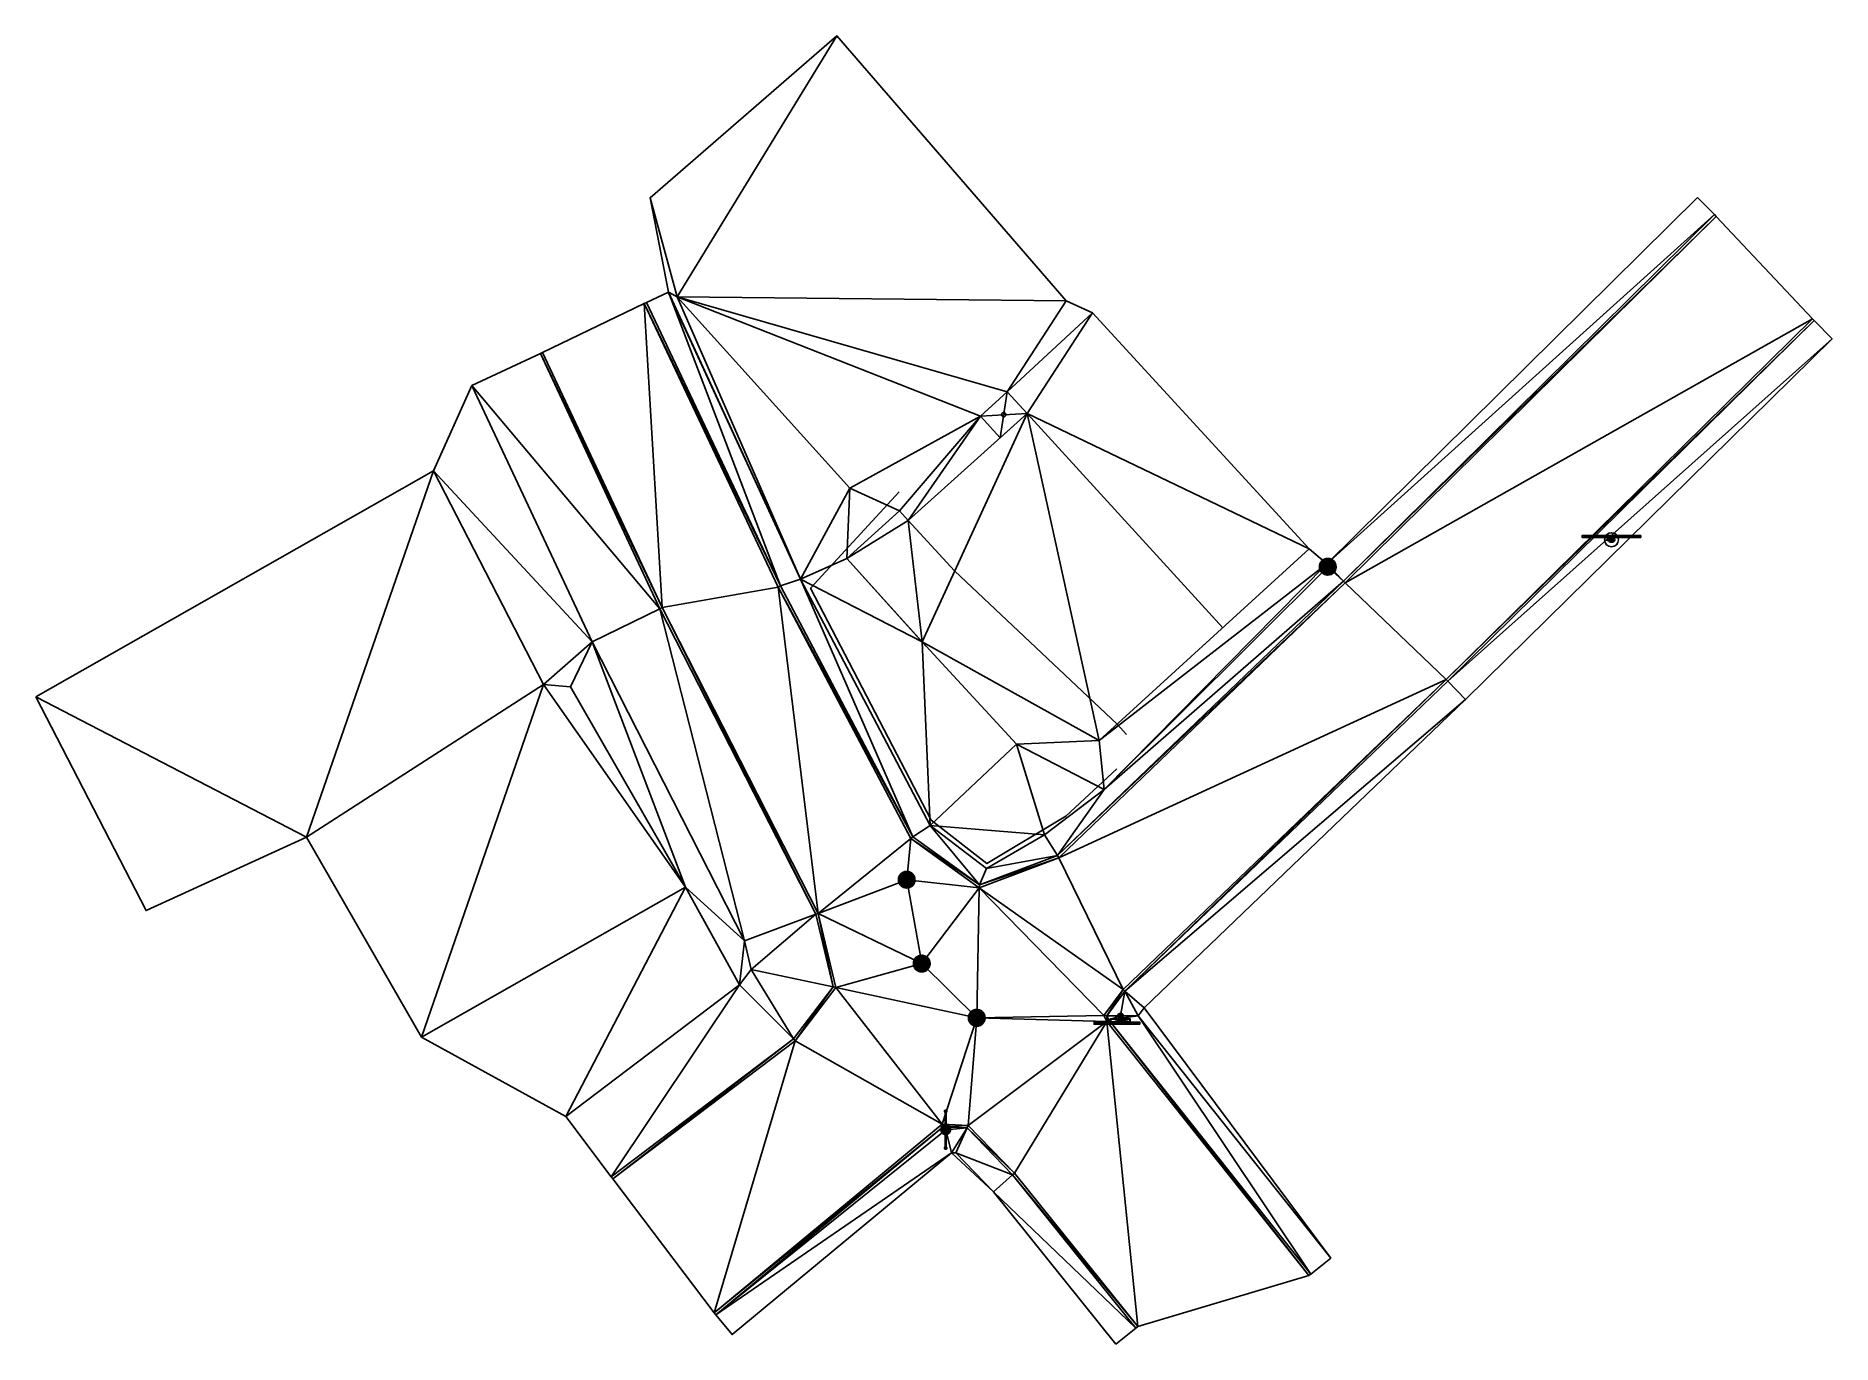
# Model space of a CAD drawing. Header units: metres. Extents: x 7513097.9 to 7513162, y 4691686.1 to 4691732.8.
import ezdxf

# ---------------------------------------------------------------- set-up
doc = ezdxf.new("R2010")
doc.units = ezdxf.units.M
doc.header["$PDMODE"] = 32
doc.header["$PDSIZE"] = 0.5
for name, color, linetype in [('Asfallt', 8, 'Continuous'), ('break', 7, 'Continuous'), ('Bunari', 5, 'Continuous'), ('Objekt', 1, 'Continuous'), ('pikat puset fekal', 7, 'Continuous'), ('Puset kanalizimi', 134, 'Continuous'), ('rrethoj', 3, 'Continuous'), ('shtyll elektrike', 7, 'Continuous'), ('shtyll_telefoni', 52, 'Continuous'), ('Terreni', 37, 'Continuous'), ('Trotuari', 47, 'Continuous')]:
    doc.layers.add(name, color=color, linetype=linetype)
doc.layers.add('Shtyll_elektrike', color=7, linetype='Continuous', true_color=0x5f7f00)

# ---------------------------------------------------------------- blocks, each defined once
blk = doc.blocks.new('BUNARI')
at = {"layer": 'Bunari'}
for p, q in [((-0.822, -0.048), (0.124, 0.821)), ((-0.124, -0.822), (0.124, 0.821)), ((0.843, 0.049), (0.124, 0.821)), ((-0.822, -0.048), (0.843, 0.049)), ((-0.124, -0.822), (0.843, 0.049)), ((-0.822, -0.048), (-0.124, -0.822))]:
    blk.add_line(p, q, dxfattribs=at)
blk.add_circle((0, 0), 0.08, dxfattribs=at)
blk = doc.blocks.new('C1_Distribution_Pole__Support_S')
for p, q in [((-1.052, 0.194, 5.018), (-1.052, 0.194, 4.948)), ((-1.052, 0.194, 4.948), (0.464, 0.194, 4.948)), ((1.042, 0.194, 5.018), (-1.052, 0.194, 5.018)), ((-1.052, 0.105, 4.948), (-1.052, 0.194, 4.948)), ((-1.052, 0.105, 5.018), (-1.052, 0.194, 5.018)), ((-1.052, 0.105, 5.018), (-1.052, 0.105, 4.948)), ((-1.052, 0.105, 4.948), (1.042, 0.105, 4.948)), ((1.042, 0.105, 5.018), (-1.052, 0.105, 5.018)), ((-0.926, 0.153, 5.069), (-0.926, 0.153, 5.074)), ((-0.925, 0.153, 5.052), (-0.925, 0.153, 5.058)), ((-0.925, 0.146, 5.052), (-0.925, 0.146, 5.058)), ((-0.925, 0.146, 5.069), (-0.925, 0.146, 5.074)), ((-0.924, 0.16, 5.052), (-0.924, 0.16, 5.058)), ((-0.924, 0.159, 5.069), (-0.924, 0.159, 5.074)), ((-0.923, 0.139, 5.069), (-0.923, 0.139, 5.074)), ((-0.923, 0.139, 5.052), (-0.923, 0.139, 5.058)), ((-0.921, 0.166, 5.052), (-0.921, 0.166, 5.058)), ((-0.921, 0.166, 5.069), (-0.921, 0.166, 5.074)), ((-0.919, 0.133, 5.069), (-0.919, 0.133, 5.074)), ((-0.919, 0.133, 5.052), (-0.919, 0.133, 5.058)), ((-0.917, 0.171, 5.069), (-0.917, 0.171, 5.074)), ((-0.916, 0.171, 5.052), (-0.916, 0.171, 5.058)), ((-0.916, 0.152, 5.085), (-0.916, 0.152, 5.088)), ((-0.916, 0.151, 5.037), (-0.916, 0.151, 5.042)), ((-0.916, 0.148, 5.085), (-0.916, 0.148, 5.088)), ((-0.915, 0.157, 5.085), (-0.915, 0.157, 5.088)), ((-0.915, 0.156, 5.037), (-0.915, 0.156, 5.042)), ((-0.915, 0.147, 5.037), (-0.915, 0.147, 5.042)), ((-0.914, 0.143, 5.085), (-0.914, 0.143, 5.088)), ((-0.914, 0.143, 5.037), (-0.914, 0.143, 5.042)), ((-0.914, 0.129, 5.069), (-0.914, 0.129, 5.074)), ((-0.914, 0.129, 5.052), (-0.914, 0.129, 5.058)), ((-0.913, 0.16, 5.037), (-0.913, 0.16, 5.042)), ((-0.912, 0.161, 5.085), (-0.912, 0.161, 5.088)), ((-0.912, 0.14, 5.085), (-0.912, 0.14, 5.088)), ((-0.911, 0.175, 5.069), (-0.911, 0.175, 5.074)), ((-0.911, 0.163, 5.037), (-0.911, 0.163, 5.042)), ((-0.911, 0.139, 5.037), (-0.911, 0.139, 5.042)), ((-0.91, 0.175, 5.052), (-0.91, 0.175, 5.058)), ((-0.909, 0.164, 5.085), (-0.909, 0.164, 5.088)), ((-0.909, 0.137, 5.085), (-0.909, 0.137, 5.088)), ((-0.907, 0.166, 5.037), (-0.907, 0.166, 5.042)), ((-0.907, 0.151, 5.058), (-0.907, 0.151, 5.069)), ((-0.907, 0.151, 5.042), (-0.907, 0.151, 5.052)), ((-0.907, 0.151, 5.085), (-0.907, 0.151, 5.088)), ((-0.907, 0.151, 5.074), (-0.907, 0.151, 5.085)), ((-0.907, 0.151, 5.037), (-0.907, 0.151, 5.042)), ((-0.907, 0.151, 5.069), (-0.907, 0.151, 5.074)), ((-0.907, 0.151, 5.018), (-0.907, 0.151, 5.037)), ((-0.907, 0.151, 5.052), (-0.907, 0.151, 5.058)), ((-0.907, 0.136, 5.037), (-0.907, 0.136, 5.042)), ((-0.907, 0.126, 5.069), (-0.907, 0.126, 5.074)), ((-0.907, 0.126, 5.052), (-0.907, 0.126, 5.058)), ((-0.906, 0.166, 5.085), (-0.906, 0.166, 5.088)), ((-0.906, 0.153, 5.058), (-0.906, 0.153, 5.069)), ((-0.906, 0.153, 5.085), (-0.906, 0.153, 5.088)), ((-0.906, 0.153, 5.037), (-0.906, 0.153, 5.042)), ((-0.906, 0.153, 5.042), (-0.906, 0.153, 5.052)), ((-0.906, 0.153, 5.074), (-0.906, 0.153, 5.085)), ((-0.906, 0.153, 5.069), (-0.906, 0.153, 5.074)), ((-0.906, 0.153, 5.018), (-0.906, 0.153, 5.037)), ((-0.906, 0.153, 5.052), (-0.906, 0.153, 5.058)), ((-0.906, 0.149, 5.058), (-0.906, 0.149, 5.069)), ((-0.906, 0.149, 5.085), (-0.906, 0.149, 5.088)), ((-0.906, 0.149, 5.042), (-0.906, 0.149, 5.052)), ((-0.906, 0.149, 5.018), (-0.906, 0.149, 5.037)), ((-0.906, 0.149, 5.069), (-0.906, 0.149, 5.074)), ((-0.906, 0.149, 5.074), (-0.906, 0.149, 5.085)), ((-0.906, 0.149, 5.037), (-0.906, 0.149, 5.042)), ((-0.906, 0.149, 5.052), (-0.906, 0.149, 5.058)), ((-0.905, 0.177, 5.069), (-0.905, 0.177, 5.074)), ((-0.905, 0.155, 5.069), (-0.905, 0.155, 5.074)), ((-0.905, 0.155, 5.085), (-0.905, 0.155, 5.088)), ((-0.905, 0.155, 5.074), (-0.905, 0.155, 5.085)), ((-0.905, 0.155, 5.042), (-0.905, 0.155, 5.052)), ((-0.905, 0.155, 5.018), (-0.905, 0.155, 5.037)), ((-0.905, 0.155, 5.058), (-0.905, 0.155, 5.069)), ((-0.905, 0.155, 5.037), (-0.905, 0.155, 5.042)), ((-0.905, 0.155, 5.052), (-0.905, 0.155, 5.058)), ((-0.905, 0.147, 5.058), (-0.905, 0.147, 5.069)), ((-0.905, 0.147, 5.085), (-0.905, 0.147, 5.088)), ((-0.905, 0.147, 5.042), (-0.905, 0.147, 5.052)), ((-0.905, 0.147, 5.069), (-0.905, 0.147, 5.074)), ((-0.905, 0.147, 5.018), (-0.905, 0.147, 5.037)), ((-0.905, 0.147, 5.074), (-0.905, 0.147, 5.085)), ((-0.905, 0.147, 5.037), (-0.905, 0.147, 5.042)), ((-0.905, 0.147, 5.052), (-0.905, 0.147, 5.058)), ((-0.905, 0.134, 5.085), (-0.905, 0.134, 5.088)), ((-0.904, 0.156, 5.069), (-0.904, 0.156, 5.074)), ((-0.904, 0.156, 5.074), (-0.904, 0.156, 5.085)), ((-0.904, 0.156, 5.085), (-0.904, 0.156, 5.088)), ((-0.904, 0.156, 5.018), (-0.904, 0.156, 5.037)), ((-0.904, 0.156, 5.058), (-0.904, 0.156, 5.069)), ((-0.904, 0.156, 5.042), (-0.904, 0.156, 5.052)), ((-0.904, 0.156, 5.037), (-0.904, 0.156, 5.042)), ((-0.904, 0.156, 5.052), (-0.904, 0.156, 5.058)), ((-0.904, 0.145, 5.058), (-0.904, 0.145, 5.069)), ((-0.904, 0.145, 5.069), (-0.904, 0.145, 5.074)), ((-0.904, 0.145, 5.085), (-0.904, 0.145, 5.088)), ((-0.904, 0.145, 5.018), (-0.904, 0.145, 5.037)), ((-0.904, 0.145, 5.074), (-0.904, 0.145, 5.085)), ((-0.904, 0.145, 5.042), (-0.904, 0.145, 5.052)), ((-0.904, 0.145, 5.037), (-0.904, 0.145, 5.042)), ((-0.904, 0.145, 5.052), (-0.904, 0.145, 5.058)), ((-0.903, 0.177, 5.052), (-0.903, 0.177, 5.058)), ((-0.903, 0.167, 5.037), (-0.903, 0.167, 5.042)), ((-0.903, 0.158, 5.085), (-0.903, 0.158, 5.088)), ((-0.903, 0.158, 5.074), (-0.903, 0.158, 5.085)), ((-0.903, 0.158, 5.069), (-0.903, 0.158, 5.074)), ((-0.903, 0.158, 5.018), (-0.903, 0.158, 5.037)), ((-0.903, 0.158, 5.037), (-0.903, 0.158, 5.042)), ((-0.903, 0.158, 5.042), (-0.903, 0.158, 5.052)), ((-0.903, 0.158, 5.058), (-0.903, 0.158, 5.069)), ((-0.903, 0.158, 5.052), (-0.903, 0.158, 5.058)), ((-0.903, 0.144, 5.069), (-0.903, 0.144, 5.074)), ((-0.903, 0.144, 5.058), (-0.903, 0.144, 5.069)), ((-0.903, 0.144, 5.085), (-0.903, 0.144, 5.088)), ((-0.903, 0.144, 5.037), (-0.903, 0.144, 5.042)), ((-0.903, 0.144, 5.018), (-0.903, 0.144, 5.037)), ((-0.903, 0.144, 5.074), (-0.903, 0.144, 5.085)), ((-0.903, 0.144, 5.042), (-0.903, 0.144, 5.052)), ((-0.903, 0.144, 5.052), (-0.903, 0.144, 5.058)), ((-0.903, 0.134, 5.037), (-0.903, 0.134, 5.042)), ((-0.901, 0.167, 5.085), (-0.901, 0.167, 5.088)), ((-0.901, 0.158, 5.085), (-0.901, 0.158, 5.088)), ((-0.901, 0.158, 5.074), (-0.901, 0.158, 5.085)), ((-0.901, 0.158, 5.069), (-0.901, 0.158, 5.074)), ((-0.901, 0.158, 5.018), (-0.901, 0.158, 5.037)), ((-0.901, 0.158, 5.037), (-0.901, 0.158, 5.042)), ((-0.901, 0.158, 5.042), (-0.901, 0.158, 5.052)), ((-0.901, 0.158, 5.052), (-0.901, 0.158, 5.058)), ((-0.901, 0.158, 5.058), (-0.901, 0.158, 5.069)), ((-0.901, 0.143, 5.069), (-0.901, 0.143, 5.074)), ((-0.901, 0.143, 5.058), (-0.901, 0.143, 5.069)), ((-0.901, 0.143, 5.085), (-0.901, 0.143, 5.088)), ((-0.901, 0.143, 5.037), (-0.901, 0.143, 5.042)), ((-0.901, 0.143, 5.018), (-0.901, 0.143, 5.037)), ((-0.901, 0.143, 5.074), (-0.901, 0.143, 5.085)), ((-0.901, 0.143, 5.042), (-0.901, 0.143, 5.052)), ((-0.901, 0.143, 5.052), (-0.901, 0.143, 5.058)), ((-0.901, 0.124, 5.052), (-0.901, 0.124, 5.058)), ((-0.9, 0.133, 5.085), (-0.9, 0.133, 5.088)), ((-0.9, 0.124, 5.069), (-0.9, 0.124, 5.074)), ((-0.899, 0.159, 5.069), (-0.899, 0.159, 5.074)), ((-0.899, 0.159, 5.074), (-0.899, 0.159, 5.085)), ((-0.899, 0.159, 5.018), (-0.899, 0.159, 5.037)), ((-0.899, 0.159, 5.085), (-0.899, 0.159, 5.088)), ((-0.899, 0.159, 5.037), (-0.899, 0.159, 5.042)), ((-0.899, 0.159, 5.052), (-0.899, 0.159, 5.058)), ((-0.899, 0.159, 5.042), (-0.899, 0.159, 5.052)), ((-0.899, 0.159, 5.058), (-0.899, 0.159, 5.069)), ((-0.899, 0.143, 5.069), (-0.899, 0.143, 5.074)), ((-0.899, 0.143, 5.018), (-0.899, 0.143, 5.037)), ((-0.899, 0.143, 5.037), (-0.899, 0.143, 5.042)), ((-0.899, 0.143, 5.085), (-0.899, 0.143, 5.088)), ((-0.899, 0.143, 5.058), (-0.899, 0.143, 5.069)), ((-0.899, 0.143, 5.074), (-0.899, 0.143, 5.085)), ((-0.899, 0.143, 5.042), (-0.899, 0.143, 5.052)), ((-0.899, 0.143, 5.052), (-0.899, 0.143, 5.058)), ((-0.899, 0.134, 5.037), (-0.899, 0.134, 5.042)), ((-0.898, 0.178, 5.069), (-0.898, 0.178, 5.074)), ((-0.898, 0.168, 5.037), (-0.898, 0.168, 5.042)), ((-0.897, 0.168, 5.085), (-0.897, 0.168, 5.088)), ((-0.897, 0.158, 5.069), (-0.897, 0.158, 5.074)), ((-0.897, 0.158, 5.074), (-0.897, 0.158, 5.085)), ((-0.897, 0.158, 5.018), (-0.897, 0.158, 5.037)), ((-0.897, 0.158, 5.085), (-0.897, 0.158, 5.088)), ((-0.897, 0.158, 5.037), (-0.897, 0.158, 5.042)), ((-0.897, 0.158, 5.052), (-0.897, 0.158, 5.058)), ((-0.897, 0.158, 5.042), (-0.897, 0.158, 5.052)), ((-0.897, 0.158, 5.058), (-0.897, 0.158, 5.069)), ((-0.897, 0.143, 5.069), (-0.897, 0.143, 5.074)), ((-0.897, 0.143, 5.018), (-0.897, 0.143, 5.037)), ((-0.897, 0.143, 5.037), (-0.897, 0.143, 5.042)), ((-0.897, 0.143, 5.085), (-0.897, 0.143, 5.088)), ((-0.897, 0.143, 5.074), (-0.897, 0.143, 5.085)), ((-0.897, 0.143, 5.042), (-0.897, 0.143, 5.052)), ((-0.897, 0.143, 5.058), (-0.897, 0.143, 5.069)), ((-0.897, 0.143, 5.052), (-0.897, 0.143, 5.058)), ((-0.896, 0.177, 5.052), (-0.896, 0.177, 5.058)), ((-0.896, 0.133, 5.085), (-0.896, 0.133, 5.088)), ((-0.895, 0.158, 5.069), (-0.895, 0.158, 5.074)), ((-0.895, 0.158, 5.074), (-0.895, 0.158, 5.085)), ((-0.895, 0.158, 5.018), (-0.895, 0.158, 5.037)), ((-0.895, 0.158, 5.085), (-0.895, 0.158, 5.088)), ((-0.895, 0.158, 5.037), (-0.895, 0.158, 5.042)), ((-0.895, 0.158, 5.052), (-0.895, 0.158, 5.058)), ((-0.895, 0.158, 5.042), (-0.895, 0.158, 5.052)), ((-0.895, 0.158, 5.058), (-0.895, 0.158, 5.069)), ((-0.895, 0.144, 5.058), (-0.895, 0.144, 5.069)), ((-0.895, 0.144, 5.069), (-0.895, 0.144, 5.074)), ((-0.895, 0.144, 5.018), (-0.895, 0.144, 5.037)), ((-0.895, 0.144, 5.085), (-0.895, 0.144, 5.088)), ((-0.895, 0.144, 5.052), (-0.895, 0.144, 5.058)), ((-0.895, 0.144, 5.042), (-0.895, 0.144, 5.052)), ((-0.895, 0.144, 5.037), (-0.895, 0.144, 5.042)), ((-0.895, 0.144, 5.074), (-0.895, 0.144, 5.085)), ((-0.895, 0.134, 5.037), (-0.895, 0.134, 5.042)), ((-0.894, 0.167, 5.037), (-0.894, 0.167, 5.042)), ((-0.894, 0.125, 5.052), (-0.894, 0.125, 5.058)), ((-0.893, 0.156, 5.069), (-0.893, 0.156, 5.074)), ((-0.893, 0.156, 5.018), (-0.893, 0.156, 5.037)), ((-0.893, 0.156, 5.085), (-0.893, 0.156, 5.088)), ((-0.893, 0.156, 5.074), (-0.893, 0.156, 5.085)), ((-0.893, 0.156, 5.052), (-0.893, 0.156, 5.058)), ((-0.893, 0.156, 5.037), (-0.893, 0.156, 5.042)), ((-0.893, 0.156, 5.042), (-0.893, 0.156, 5.052)), ((-0.893, 0.156, 5.058), (-0.893, 0.156, 5.069)), ((-0.893, 0.145, 5.058), (-0.893, 0.145, 5.069)), ((-0.893, 0.145, 5.069), (-0.893, 0.145, 5.074)), ((-0.893, 0.145, 5.074), (-0.893, 0.145, 5.085)), ((-0.893, 0.145, 5.085), (-0.893, 0.145, 5.088)), ((-0.893, 0.145, 5.018), (-0.893, 0.145, 5.037)), ((-0.893, 0.145, 5.052), (-0.893, 0.145, 5.058)), ((-0.893, 0.145, 5.042), (-0.893, 0.145, 5.052)), ((-0.893, 0.145, 5.037), (-0.893, 0.145, 5.042)), ((-0.893, 0.125, 5.069), (-0.893, 0.125, 5.074)), ((-0.892, 0.167, 5.085), (-0.892, 0.167, 5.088)), ((-0.892, 0.155, 5.069), (-0.892, 0.155, 5.074)), ((-0.892, 0.155, 5.018), (-0.892, 0.155, 5.037)), ((-0.892, 0.155, 5.085), (-0.892, 0.155, 5.088)), ((-0.892, 0.155, 5.074), (-0.892, 0.155, 5.085)), ((-0.892, 0.155, 5.052), (-0.892, 0.155, 5.058)), ((-0.892, 0.155, 5.042), (-0.892, 0.155, 5.052)), ((-0.892, 0.155, 5.037), (-0.892, 0.155, 5.042)), ((-0.892, 0.155, 5.058), (-0.892, 0.155, 5.069)), ((-0.892, 0.147, 5.069), (-0.892, 0.147, 5.074)), ((-0.892, 0.147, 5.074), (-0.892, 0.147, 5.085)), ((-0.892, 0.147, 5.085), (-0.892, 0.147, 5.088)), ((-0.892, 0.147, 5.018), (-0.892, 0.147, 5.037)), ((-0.892, 0.147, 5.042), (-0.892, 0.147, 5.052)), ((-0.892, 0.147, 5.052), (-0.892, 0.147, 5.058)), ((-0.892, 0.147, 5.058), (-0.892, 0.147, 5.069)), ((-0.892, 0.147, 5.037), (-0.892, 0.147, 5.042)), ((-0.892, 0.135, 5.085), (-0.892, 0.135, 5.088)), ((-0.891, 0.177, 5.069), (-0.891, 0.177, 5.074)), ((-0.891, 0.153, 5.069), (-0.891, 0.153, 5.074)), ((-0.891, 0.153, 5.074), (-0.891, 0.153, 5.085)), ((-0.891, 0.153, 5.018), (-0.891, 0.153, 5.037)), ((-0.891, 0.153, 5.085), (-0.891, 0.153, 5.088)), ((-0.891, 0.153, 5.052), (-0.891, 0.153, 5.058)), ((-0.891, 0.153, 5.037), (-0.891, 0.153, 5.042)), ((-0.891, 0.153, 5.058), (-0.891, 0.153, 5.069)), ((-0.891, 0.153, 5.042), (-0.891, 0.153, 5.052)), ((-0.891, 0.151, 5.069), (-0.891, 0.151, 5.074)), ((-0.891, 0.151, 5.042), (-0.891, 0.151, 5.052)), ((-0.891, 0.151, 5.074), (-0.891, 0.151, 5.085)), ((-0.891, 0.151, 5.018), (-0.891, 0.151, 5.037)), ((-0.891, 0.151, 5.085), (-0.891, 0.151, 5.088)), ((-0.891, 0.151, 5.052), (-0.891, 0.151, 5.058)), ((-0.891, 0.151, 5.058), (-0.891, 0.151, 5.069)), ((-0.891, 0.151, 5.037), (-0.891, 0.151, 5.042)), ((-0.891, 0.149, 5.069), (-0.891, 0.149, 5.074)), ((-0.891, 0.149, 5.042), (-0.891, 0.149, 5.052)), ((-0.891, 0.149, 5.074), (-0.891, 0.149, 5.085)), ((-0.891, 0.149, 5.018), (-0.891, 0.149, 5.037)), ((-0.891, 0.149, 5.085), (-0.891, 0.149, 5.088)), ((-0.891, 0.149, 5.052), (-0.891, 0.149, 5.058)), ((-0.891, 0.149, 5.058), (-0.891, 0.149, 5.069)), ((-0.891, 0.149, 5.037), (-0.891, 0.149, 5.042)), ((-0.89, 0.176, 5.052), (-0.89, 0.176, 5.058)), ((-0.89, 0.166, 5.037), (-0.89, 0.166, 5.042)), ((-0.89, 0.136, 5.037), (-0.89, 0.136, 5.042)), ((-0.888, 0.164, 5.085), (-0.888, 0.164, 5.088)), ((-0.888, 0.137, 5.085), (-0.888, 0.137, 5.088)), ((-0.887, 0.139, 5.037), (-0.887, 0.139, 5.042)), ((-0.887, 0.127, 5.069), (-0.887, 0.127, 5.074)), ((-0.887, 0.127, 5.052), (-0.887, 0.127, 5.058)), ((-0.886, 0.163, 5.037), (-0.886, 0.163, 5.042)), ((-0.885, 0.161, 5.085), (-0.885, 0.161, 5.088)), ((-0.885, 0.14, 5.085), (-0.885, 0.14, 5.088)), ((-0.884, 0.174, 5.069), (-0.884, 0.174, 5.074)), ((-0.884, 0.159, 5.037), (-0.884, 0.159, 5.042)), ((-0.884, 0.142, 5.037), (-0.884, 0.142, 5.042)), ((-0.883, 0.173, 5.052), (-0.883, 0.173, 5.058)), ((-0.883, 0.157, 5.085), (-0.883, 0.157, 5.088)), ((-0.883, 0.144, 5.085), (-0.883, 0.144, 5.088)), ((-0.882, 0.155, 5.037), (-0.882, 0.155, 5.042)), ((-0.882, 0.153, 5.085), (-0.882, 0.153, 5.088)), ((-0.882, 0.151, 5.037), (-0.882, 0.151, 5.042)), ((-0.882, 0.146, 5.037), (-0.882, 0.146, 5.042)), ((-0.881, 0.149, 5.085), (-0.881, 0.149, 5.088)), ((-0.881, 0.131, 5.069), (-0.881, 0.131, 5.074)), ((-0.881, 0.13, 5.052), (-0.881, 0.13, 5.058)), ((-0.879, 0.169, 5.069), (-0.879, 0.169, 5.074)), ((-0.878, 0.168, 5.052), (-0.878, 0.168, 5.058)), ((-0.877, 0.137, 5.069), (-0.877, 0.137, 5.074)), ((-0.876, 0.136, 5.052), (-0.876, 0.136, 5.058)), ((-0.875, 0.163, 5.069), (-0.875, 0.163, 5.074)), ((-0.874, 0.162, 5.052), (-0.874, 0.162, 5.058)), ((-0.874, 0.143, 5.069), (-0.874, 0.143, 5.074)), ((-0.873, 0.157, 5.069), (-0.873, 0.157, 5.074)), ((-0.873, 0.142, 5.052), (-0.873, 0.142, 5.058)), ((-0.872, 0.156, 5.052), (-0.872, 0.156, 5.058)), ((-0.872, 0.15, 5.069), (-0.872, 0.15, 5.074)), ((-0.872, 0.149, 5.052), (-0.872, 0.149, 5.058)), ((-0.579, 0.188, 4.954), (-0.51, 0.188, 4.954)), ((-0.579, 0.113, 4.954), (-0.579, 0.188, 4.954)), ((-0.064, 0.188, 4.381), (-0.579, 0.188, 4.954)), ((-0.579, 0.113, 4.954), (-0.51, 0.113, 4.954)), ((-0.064, 0.113, 4.381), (-0.579, 0.113, 4.954)), ((-0.51, 0.113, 4.954), (-0.51, 0.188, 4.954)), ((-0.51, 0.188, 4.954), (-0.025, 0.188, 4.422)), ((-0.51, 0.113, 4.954), (-0.025, 0.113, 4.422)), ((-0.18, 0.003, 4.344), (-0.183, 0.003, 4.344)), ((-0.179, 0.012, 4.335), (-0.182, 0.012, 4.335)), ((-0.179, 0.01, 4.339), (-0.182, 0.01, 4.339)), ((-0.179, 0.007, 4.342), (-0.182, 0.007, 4.342)), ((-0.179, 0.004, 4.331), (-0.182, 0.004, 4.331)), ((-0.179, 0.004, 4.329), (-0.182, 0.004, 4.329)), ((-0.179, 0.004, 4.327), (-0.182, 0.004, 4.327)), ((-0.179, 0.003, 4.333), (-0.182, 0.003, 4.333)), ((-0.178, 0.003, 4.325), (-0.182, 0.003, 4.325)), ((-0.179, 0.002, 4.335), (-0.182, 0.002, 4.335)), ((-0.178, 0.001, 4.324), (-0.182, 0.002, 4.323)), ((-0.179, 0, 4.336), (-0.182, 0, 4.336)), ((-0.178, 0.013, 4.33), (-0.181, 0.013, 4.33)), ((-0.178, 0.013, 4.326), (-0.181, 0.013, 4.326)), ((-0.178, 0.011, 4.322), (-0.181, 0.012, 4.321)), ((-0.178, 0.009, 4.318), (-0.181, 0.009, 4.318)), ((-0.178, 0.006, 4.315), (-0.181, 0.006, 4.315)), ((-0.178, 0.002, 4.313), (-0.181, 0.002, 4.313)), ((-0.168, 0.003, 4.33), (-0.179, 0.004, 4.329)), ((-0.168, 0.003, 4.332), (-0.179, 0.004, 4.331)), ((-0.167, 0.003, 4.328), (-0.179, 0.004, 4.327)), ((-0.168, 0.002, 4.334), (-0.179, 0.003, 4.333)), ((-0.168, 0.001, 4.335), (-0.179, 0.002, 4.335)), ((-0.167, 0.002, 4.326), (-0.178, 0.003, 4.325)), ((-0.167, 0.001, 4.324), (-0.178, 0.001, 4.324)), ((-0.164, 0.008, 4.354), (-0.169, 0.008, 4.354)), ((-0.165, 0.001, 4.357), (-0.169, 0.002, 4.356)), ((-0.163, 0.018, 4.345), (-0.168, 0.018, 4.344)), ((-0.163, 0.014, 4.35), (-0.168, 0.014, 4.35)), ((-0.163, 0.003, 4.332), (-0.168, 0.003, 4.332)), ((-0.163, 0.003, 4.33), (-0.168, 0.003, 4.33)), ((-0.163, 0.002, 4.334), (-0.168, 0.002, 4.334)), ((-0.163, 0.001, 4.336), (-0.168, 0.001, 4.335)), ((-0.162, 0.022, 4.332), (-0.167, 0.022, 4.331)), ((-0.162, 0.021, 4.338), (-0.167, 0.021, 4.338)), ((-0.163, 0.003, 4.328), (-0.167, 0.003, 4.328)), ((-0.163, 0.002, 4.326), (-0.167, 0.002, 4.326)), ((-0.163, 0.001, 4.325), (-0.167, 0.001, 4.324)), ((-0.162, 0.022, 4.325), (-0.166, 0.022, 4.324)), ((-0.161, 0.019, 4.318), (-0.166, 0.019, 4.318)), ((-0.161, 0.015, 4.312), (-0.166, 0.015, 4.312)), ((-0.161, 0.01, 4.308), (-0.166, 0.01, 4.308)), ((-0.161, 0.003, 4.305), (-0.166, 0.004, 4.305)), ((-0.152, 0.002, 4.331), (-0.163, 0.003, 4.33)), ((-0.152, 0.002, 4.329), (-0.163, 0.003, 4.328)), ((-0.152, 0.002, 4.333), (-0.163, 0.003, 4.332)), ((-0.152, 0.001, 4.335), (-0.163, 0.002, 4.334)), ((-0.152, 0.001, 4.327), (-0.163, 0.002, 4.326)), ((-0.152, 0, 4.336), (-0.163, 0.001, 4.336)), ((-0.151, 0, 4.325), (-0.163, 0.001, 4.325)), ((-0.147, 0.006, 4.355), (-0.153, 0.006, 4.355)), ((-0.146, 0.016, 4.346), (-0.152, 0.017, 4.346)), ((-0.146, 0.012, 4.351), (-0.152, 0.012, 4.351)), ((-0.145, 0.002, 4.329), (-0.152, 0.002, 4.329)), ((-0.145, 0.002, 4.331), (-0.152, 0.002, 4.331)), ((-0.146, 0.002, 4.333), (-0.152, 0.002, 4.333)), ((-0.146, 0.001, 4.335), (-0.152, 0.001, 4.335)), ((-0.145, 0.001, 4.327), (-0.152, 0.001, 4.327)), ((-0.146, 0, 4.337), (-0.152, 0, 4.336)), ((-0.145, 0.021, 4.333), (-0.151, 0.021, 4.333)), ((-0.145, 0.019, 4.34), (-0.151, 0.02, 4.339)), ((-0.145, 0, 4.326), (-0.151, 0, 4.325)), ((-0.144, 0.02, 4.326), (-0.15, 0.021, 4.326)), ((-0.144, 0.018, 4.319), (-0.15, 0.018, 4.319)), ((-0.144, 0.014, 4.314), (-0.15, 0.014, 4.313)), ((-0.144, 0.009, 4.309), (-0.15, 0.009, 4.309)), ((-0.144, 0.003, 4.306), (-0.15, 0.003, 4.306)), ((-0.136, 0.001, 4.334), (-0.146, 0.002, 4.333)), ((-0.136, 0.001, 4.336), (-0.146, 0.001, 4.335)), ((-0.136, 0.001, 4.33), (-0.145, 0.002, 4.329)), ((-0.136, 0.002, 4.332), (-0.145, 0.002, 4.331)), ((-0.136, 0.001, 4.328), (-0.145, 0.001, 4.327)), ((-0.132, 0.002, 4.347), (-0.137, 0.002, 4.347)), ((-0.131, 0.01, 4.337), (-0.136, 0.01, 4.336)), ((-0.131, 0.008, 4.341), (-0.136, 0.009, 4.341)), ((-0.132, 0.006, 4.344), (-0.136, 0.006, 4.344)), ((-0.131, 0.001, 4.332), (-0.136, 0.002, 4.332)), ((-0.131, 0.001, 4.334), (-0.136, 0.001, 4.334)), ((-0.131, 0, 4.336), (-0.136, 0.001, 4.336)), ((-0.131, 0.001, 4.33), (-0.136, 0.001, 4.33)), ((-0.131, 0, 4.328), (-0.136, 0.001, 4.328)), ((-0.131, 0.011, 4.332), (-0.135, 0.011, 4.332)), ((-0.13, 0.01, 4.328), (-0.135, 0.01, 4.328)), ((-0.13, 0.008, 4.324), (-0.135, 0.009, 4.323)), ((-0.13, 0.006, 4.32), (-0.135, 0.006, 4.32)), ((-0.13, 0.002, 4.317), (-0.135, 0.002, 4.317)), ((-0.112, 0, 4.333), (-0.131, 0.001, 4.332)), ((-0.112, 0, 4.331), (-0.131, 0.001, 4.33)), ((-0.112, 0, 4.335), (-0.131, 0.001, 4.334)), ((-0.112, -0.001, 4.329), (-0.131, 0, 4.328)), ((-0.112, -0.001, 4.337), (-0.131, 0, 4.336)), ((-0.114, 0), (-0.114, 0, 5.769)), ((-0.11, 0.03), (-0.11, 0.03, 5.769)), ((-0.099, 0.057), (-0.099, 0.057, 5.769)), ((-0.081, 0.081), (-0.081, 0.081, 5.769)), ((-0.064, 0.194, 4.381), (-0.025, 0.194, 4.422)), ((0.011, 0.194, 4.381), (-0.064, 0.194, 4.381)), ((-0.064, 0.188, 4.381), (-0.064, 0.194, 4.381)), ((-0.064, 0.188, 4.381), (-0.025, 0.188, 4.422)), ((-0.064, 0.113, 4.381), (-0.064, 0.188, 4.381)), ((0.011, 0.113, 4.381), (-0.064, 0.113, 4.381)), ((-0.057, 0.099), (-0.057, 0.099, 5.769)), ((-0.03, 0.11), (-0.03, 0.11, 5.769)), ((-0.027, 0, 5.802), (-0.027, 0, 5.809)), ((-0.026, 0.007, 5.802), (-0.026, 0.007, 5.809)), ((-0.026, 0.007, 5.82), (-0.026, 0.007, 5.825)), ((-0.025, 0.194, 4.422), (0.464, 0.194, 4.948)), ((-0.025, 0.188, 4.422), (-0.025, 0.194, 4.422)), ((-0.025, 0.113, 4.422), (-0.025, 0.188, 4.422)), ((-0.025, 0.113, 4.422), (0.47, 0.113, 4.954)), ((-0.023, 0.013, 5.82), (-0.023, 0.013, 5.825)), ((-0.022, 0.013, 5.802), (-0.022, 0.013, 5.809)), ((-0.019, 0.018, 5.82), (-0.019, 0.018, 5.825)), ((-0.018, 0.018, 5.802), (-0.018, 0.018, 5.809)), ((-0.017, 0.003, 5.788), (-0.017, 0.003, 5.793)), ((-0.016, 0.004, 5.836), (-0.016, 0.004, 5.839)), ((-0.015, 0.007, 5.788), (-0.015, 0.007, 5.793)), ((-0.014, 0.008, 5.836), (-0.014, 0.008, 5.839)), ((-0.013, 0.022, 5.82), (-0.013, 0.022, 5.825)), ((-0.012, 0.022, 5.802), (-0.012, 0.022, 5.809)), ((-0.012, 0.01, 5.788), (-0.012, 0.01, 5.793)), ((-0.011, 0.011, 5.836), (-0.011, 0.011, 5.839)), ((-0.009, 0.013, 5.788), (-0.009, 0.013, 5.793)), ((-0.008, 0, 5.82), (-0.008, 0, 5.825)), ((-0.008, 0, 5.809), (-0.008, 0, 5.82)), ((-0.008, 0, 5.793), (-0.008, 0, 5.802)), ((-0.008, 0, 5.825), (-0.008, 0, 5.836)), ((-0.008, 0, 5.836), (-0.008, 0, 5.839)), ((-0.008, 0, 5.788), (-0.008, 0, 5.793)), ((-0.008, 0, 5.769), (-0.008, 0, 5.788)), ((-0.008, 0, 5.802), (-0.008, 0, 5.809)), ((-0.007, 0.013, 5.836), (-0.007, 0.013, 5.839)), ((-0.007, 0.002, 5.82), (-0.007, 0.002, 5.825)), ((-0.007, 0.002, 5.825), (-0.007, 0.002, 5.836)), ((-0.007, 0.002, 5.809), (-0.007, 0.002, 5.82)), ((-0.007, 0.002, 5.793), (-0.007, 0.002, 5.802)), ((-0.007, 0.002, 5.769), (-0.007, 0.002, 5.788)), ((-0.007, 0.002, 5.836), (-0.007, 0.002, 5.839)), ((-0.007, 0.002, 5.802), (-0.007, 0.002, 5.809)), ((-0.007, 0.002, 5.788), (-0.007, 0.002, 5.793)), ((-0.006, 0.025, 5.82), (-0.006, 0.025, 5.825)), ((-0.006, 0.004, 5.82), (-0.006, 0.004, 5.825)), ((-0.006, 0.004, 5.825), (-0.006, 0.004, 5.836)), ((-0.006, 0.004, 5.809), (-0.006, 0.004, 5.82)), ((-0.006, 0.004, 5.836), (-0.006, 0.004, 5.839)), ((-0.006, 0.004, 5.769), (-0.006, 0.004, 5.788)), ((-0.006, 0.004, 5.802), (-0.006, 0.004, 5.809)), ((-0.006, 0.004, 5.788), (-0.006, 0.004, 5.793)), ((-0.006, 0.004, 5.793), (-0.006, 0.004, 5.802)), ((-0.005, 0.024, 5.802), (-0.005, 0.024, 5.809)), ((-0.005, 0.015, 5.788), (-0.005, 0.015, 5.793)), ((-0.004, 0.005, 5.825), (-0.004, 0.005, 5.836)), ((-0.004, 0.005, 5.82), (-0.004, 0.005, 5.825)), ((-0.004, 0.005, 5.836), (-0.004, 0.005, 5.839)), ((-0.004, 0.005, 5.769), (-0.004, 0.005, 5.788)), ((-0.004, 0.005, 5.788), (-0.004, 0.005, 5.793)), ((-0.004, 0.005, 5.802), (-0.004, 0.005, 5.809)), ((-0.004, 0.005, 5.793), (-0.004, 0.005, 5.802)), ((-0.004, 0.005, 5.809), (-0.004, 0.005, 5.82)), ((-0.003, 0.015, 5.836), (-0.003, 0.015, 5.839)), ((-0.002, 0.006, 5.82), (-0.002, 0.006, 5.825)), ((-0.002, 0.006, 5.825), (-0.002, 0.006, 5.836)), ((-0.002, 0.006, 5.769), (-0.002, 0.006, 5.788)), ((-0.002, 0.006, 5.836), (-0.002, 0.006, 5.839)), ((-0.002, 0.006, 5.809), (-0.002, 0.006, 5.82)), ((-0.002, 0.006, 5.802), (-0.002, 0.006, 5.809)), ((-0.002, 0.006, 5.788), (-0.002, 0.006, 5.793)), ((-0.002, 0.006, 5.793), (-0.002, 0.006, 5.802)), ((0, 0.114), (0, 0.114, 5.769)), ((0, 0.015, 5.788), (0, 0.015, 5.793)), ((0, 0.006, 5.82), (0, 0.006, 5.825)), ((0, 0.006, 5.825), (0, 0.006, 5.836)), ((0, 0.006, 5.769), (0, 0.006, 5.788)), ((0, 0.006, 5.836), (0, 0.006, 5.839)), ((0, 0.006, 5.788), (0, 0.006, 5.793)), ((0, 0.006, 5.809), (0, 0.006, 5.82)), ((0, 0.006, 5.802), (0, 0.006, 5.809)), ((0, 0.006, 5.793), (0, 0.006, 5.802)), ((0.001, 0.025, 5.82), (0.001, 0.025, 5.825)), ((0.001, 0.015, 5.836), (0.001, 0.015, 5.839)), ((0.002, 0.025, 5.802), (0.002, 0.025, 5.809)), ((0.002, 0.006, 5.825), (0.002, 0.006, 5.836)), ((0.002, 0.006, 5.82), (0.002, 0.006, 5.825)), ((0.002, 0.006, 5.769), (0.002, 0.006, 5.788)), ((0.002, 0.006, 5.836), (0.002, 0.006, 5.839)), ((0.002, 0.006, 5.788), (0.002, 0.006, 5.793)), ((0.002, 0.006, 5.809), (0.002, 0.006, 5.82)), ((0.002, 0.006, 5.802), (0.002, 0.006, 5.809)), ((0.002, 0.006, 5.793), (0.002, 0.006, 5.802)), ((0.004, 0.015, 5.788), (0.004, 0.015, 5.793)), ((0.004, 0.005, 5.825), (0.004, 0.005, 5.836)), ((0.004, 0.005, 5.82), (0.004, 0.005, 5.825)), ((0.004, 0.005, 5.788), (0.004, 0.005, 5.793)), ((0.004, 0.005, 5.769), (0.004, 0.005, 5.788)), ((0.004, 0.005, 5.836), (0.004, 0.005, 5.839)), ((0.004, 0.005, 5.802), (0.004, 0.005, 5.809)), ((0.004, 0.005, 5.793), (0.004, 0.005, 5.802)), ((0.004, 0.005, 5.809), (0.004, 0.005, 5.82)), ((0.005, 0.004, 5.825), (0.005, 0.004, 5.836)), ((0.005, 0.004, 5.82), (0.005, 0.004, 5.825)), ((0.005, 0.004, 5.788), (0.005, 0.004, 5.793)), ((0.005, 0.004, 5.769), (0.005, 0.004, 5.788)), ((0.005, 0.004, 5.836), (0.005, 0.004, 5.839)), ((0.005, 0.004, 5.802), (0.005, 0.004, 5.809)), ((0.005, 0.004, 5.793), (0.005, 0.004, 5.802)), ((0.005, 0.004, 5.809), (0.005, 0.004, 5.82)), ((0.006, 0.014, 5.836), (0.006, 0.014, 5.839)), ((0.006, 0.002, 5.82), (0.006, 0.002, 5.825)), ((0.006, 0.002, 5.825), (0.006, 0.002, 5.836)), ((0.006, 0.002, 5.769), (0.006, 0.002, 5.788)), ((0.006, 0.002, 5.836), (0.006, 0.002, 5.839)), ((0.006, 0.002, 5.802), (0.006, 0.002, 5.809)), ((0.006, 0.002, 5.793), (0.006, 0.002, 5.802)), ((0.006, 0.002, 5.809), (0.006, 0.002, 5.82)), ((0.006, 0.002, 5.788), (0.006, 0.002, 5.793)), ((0.007, 0.024, 5.82), (0.007, 0.024, 5.825)), ((0.007, 0, 5.82), (0.007, 0, 5.825)), ((0.007, 0, 5.825), (0.007, 0, 5.836)), ((0.007, 0, 5.769), (0.007, 0, 5.788)), ((0.007, 0, 5.836), (0.007, 0, 5.839)), ((0.007, 0, 5.802), (0.007, 0, 5.809)), ((0.007, 0, 5.809), (0.007, 0, 5.82)), ((0.007, 0, 5.793), (0.007, 0, 5.802)), ((0.007, 0, 5.788), (0.007, 0, 5.793)), ((0.008, 0.013, 5.788), (0.008, 0.013, 5.793)), ((0.009, 0.023, 5.802), (0.009, 0.023, 5.809)), ((0.01, 0.012, 5.836), (0.01, 0.012, 5.839)), ((0.011, 0.113, 4.381), (0.011, 0.194, 4.381)), ((0.529, 0.194, 4.948), (0.011, 0.194, 4.381)), ((0.534, 0.113, 4.954), (0.011, 0.113, 4.381)), ((0.012, 0.01, 5.788), (0.012, 0.01, 5.793)), ((0.013, 0.009, 5.836), (0.013, 0.009, 5.839)), ((0.014, 0.021, 5.82), (0.014, 0.021, 5.825)), ((0.014, 0.006, 5.788), (0.014, 0.006, 5.793)), ((0.015, 0.02, 5.802), (0.015, 0.02, 5.809)), ((0.015, 0.005, 5.836), (0.015, 0.005, 5.839)), ((0.016, 0.002, 5.788), (0.016, 0.002, 5.793)), ((0.017, 0, 5.836), (0.017, 0, 5.839)), ((0.019, 0.016, 5.82), (0.019, 0.016, 5.825)), ((0.02, 0.015, 5.802), (0.02, 0.015, 5.809)), ((0.023, 0.011, 5.82), (0.023, 0.011, 5.825)), ((0.024, 0.01, 5.802), (0.024, 0.01, 5.809)), ((0.025, 0.004, 5.82), (0.025, 0.004, 5.825)), ((0.026, 0.003, 5.802), (0.026, 0.003, 5.809)), ((0.03, 0.11), (0.03, 0.11, 5.769)), ((0.057, 0.099), (0.057, 0.099, 5.769)), ((0.081, 0.081), (0.081, 0.081, 5.769)), ((0.099, 0.057), (0.099, 0.057, 5.769)), ((0.11, 0.03), (0.11, 0.03, 5.769)), ((0.114, 0), (0.114, 0, 5.769)), ((0.464, 0.194, 4.948), (0.529, 0.194, 4.948)), ((0.464, 0.194, 4.948), (0.47, 0.194, 4.954)), ((0.47, 0.194, 4.954), (0.534, 0.194, 4.954)), ((0.47, 0.113, 4.954), (0.47, 0.194, 4.954)), ((0.47, 0.113, 4.954), (0.534, 0.113, 4.954)), ((0.534, 0.194, 4.954), (0.529, 0.194, 4.948)), ((0.529, 0.194, 4.948), (1.042, 0.194, 4.948)), ((0.534, 0.113, 4.954), (0.534, 0.194, 4.954)), ((0.877, 0.151, 5.069), (0.877, 0.151, 5.074)), ((0.877, 0.144, 5.069), (0.877, 0.144, 5.074)), ((0.878, 0.158, 5.069), (0.878, 0.158, 5.074)), ((0.878, 0.151, 5.052), (0.878, 0.151, 5.058)), ((0.878, 0.144, 5.052), (0.878, 0.144, 5.058)), ((0.879, 0.158, 5.052), (0.879, 0.158, 5.058)), ((0.88, 0.138, 5.052), (0.88, 0.138, 5.058)), ((0.88, 0.138, 5.069), (0.88, 0.138, 5.074)), ((0.881, 0.164, 5.069), (0.881, 0.164, 5.074)), ((0.882, 0.164, 5.052), (0.882, 0.164, 5.058)), ((0.884, 0.132, 5.052), (0.884, 0.132, 5.058)), ((0.884, 0.132, 5.069), (0.884, 0.132, 5.074)), ((0.886, 0.17, 5.069), (0.886, 0.17, 5.074)), ((0.887, 0.17, 5.052), (0.887, 0.17, 5.058)), ((0.887, 0.154, 5.037), (0.887, 0.154, 5.042)), ((0.887, 0.151, 5.085), (0.887, 0.151, 5.088)), ((0.887, 0.15, 5.037), (0.887, 0.15, 5.042)), ((0.887, 0.146, 5.085), (0.887, 0.146, 5.088)), ((0.887, 0.145, 5.037), (0.887, 0.145, 5.042)), ((0.888, 0.155, 5.085), (0.888, 0.155, 5.088)), ((0.888, 0.142, 5.085), (0.888, 0.142, 5.088)), ((0.889, 0.158, 5.037), (0.889, 0.158, 5.042)), ((0.889, 0.141, 5.037), (0.889, 0.141, 5.042)), ((0.889, 0.127, 5.069), (0.889, 0.127, 5.074)), ((0.889, 0.127, 5.052), (0.889, 0.127, 5.058)), ((0.89, 0.159, 5.085), (0.89, 0.159, 5.088)), ((0.891, 0.173, 5.069), (0.891, 0.173, 5.074)), ((0.891, 0.138, 5.085), (0.891, 0.138, 5.088)), ((0.892, 0.162, 5.037), (0.892, 0.162, 5.042)), ((0.892, 0.137, 5.037), (0.892, 0.137, 5.042)), ((0.893, 0.173, 5.052), (0.893, 0.173, 5.058)), ((0.893, 0.162, 5.085), (0.893, 0.162, 5.088)), ((0.894, 0.135, 5.085), (0.894, 0.135, 5.088)), ((0.895, 0.135, 5.037), (0.895, 0.135, 5.042)), ((0.895, 0.124, 5.069), (0.895, 0.124, 5.074)), ((0.895, 0.124, 5.052), (0.895, 0.124, 5.058)), ((0.896, 0.164, 5.037), (0.896, 0.164, 5.042)), ((0.896, 0.151, 5.085), (0.896, 0.151, 5.088)), ((0.896, 0.151, 5.074), (0.896, 0.151, 5.085)), ((0.896, 0.151, 5.042), (0.896, 0.151, 5.052)), ((0.896, 0.151, 5.018), (0.896, 0.151, 5.037)), ((0.896, 0.151, 5.037), (0.896, 0.151, 5.042)), ((0.896, 0.151, 5.058), (0.896, 0.151, 5.069)), ((0.896, 0.151, 5.069), (0.896, 0.151, 5.074)), ((0.896, 0.151, 5.052), (0.896, 0.151, 5.058)), ((0.896, 0.149, 5.085), (0.896, 0.149, 5.088)), ((0.896, 0.149, 5.018), (0.896, 0.149, 5.037)), ((0.896, 0.149, 5.074), (0.896, 0.149, 5.085)), ((0.896, 0.149, 5.042), (0.896, 0.149, 5.052)), ((0.896, 0.149, 5.069), (0.896, 0.149, 5.074)), ((0.896, 0.149, 5.058), (0.896, 0.149, 5.069)), ((0.896, 0.149, 5.037), (0.896, 0.149, 5.042)), ((0.896, 0.149, 5.052), (0.896, 0.149, 5.058)), ((0.896, 0.147, 5.018), (0.896, 0.147, 5.037)), ((0.896, 0.147, 5.037), (0.896, 0.147, 5.042)), ((0.896, 0.147, 5.069), (0.896, 0.147, 5.074)), ((0.896, 0.147, 5.042), (0.896, 0.147, 5.052)), ((0.896, 0.147, 5.085), (0.896, 0.147, 5.088)), ((0.896, 0.147, 5.074), (0.896, 0.147, 5.085)), ((0.896, 0.147, 5.058), (0.896, 0.147, 5.069)), ((0.896, 0.147, 5.052), (0.896, 0.147, 5.058)), ((0.897, 0.165, 5.085), (0.897, 0.165, 5.088)), ((0.897, 0.153, 5.074), (0.897, 0.153, 5.085)), ((0.897, 0.153, 5.085), (0.897, 0.153, 5.088)), ((0.897, 0.153, 5.037), (0.897, 0.153, 5.042)), ((0.897, 0.153, 5.069), (0.897, 0.153, 5.074)), ((0.897, 0.153, 5.042), (0.897, 0.153, 5.052)), ((0.897, 0.153, 5.018), (0.897, 0.153, 5.037)), ((0.897, 0.153, 5.052), (0.897, 0.153, 5.058)), ((0.897, 0.153, 5.058), (0.897, 0.153, 5.069)), ((0.897, 0.145, 5.058), (0.897, 0.145, 5.069)), ((0.897, 0.145, 5.069), (0.897, 0.145, 5.074)), ((0.897, 0.145, 5.042), (0.897, 0.145, 5.052)), ((0.897, 0.145, 5.085), (0.897, 0.145, 5.088)), ((0.897, 0.145, 5.018), (0.897, 0.145, 5.037)), ((0.897, 0.145, 5.074), (0.897, 0.145, 5.085)), ((0.897, 0.145, 5.037), (0.897, 0.145, 5.042)), ((0.897, 0.145, 5.052), (0.897, 0.145, 5.058)), ((0.898, 0.176, 5.069), (0.898, 0.176, 5.074)), ((0.898, 0.155, 5.074), (0.898, 0.155, 5.085)), ((0.898, 0.155, 5.058), (0.898, 0.155, 5.069)), ((0.898, 0.155, 5.037), (0.898, 0.155, 5.042)), ((0.898, 0.155, 5.069), (0.898, 0.155, 5.074)), ((0.898, 0.155, 5.085), (0.898, 0.155, 5.088)), ((0.898, 0.155, 5.018), (0.898, 0.155, 5.037)), ((0.898, 0.155, 5.042), (0.898, 0.155, 5.052)), ((0.898, 0.155, 5.052), (0.898, 0.155, 5.058)), ((0.898, 0.144, 5.042), (0.898, 0.144, 5.052)), ((0.898, 0.144, 5.037), (0.898, 0.144, 5.042)), ((0.898, 0.144, 5.085), (0.898, 0.144, 5.088)), ((0.898, 0.144, 5.069), (0.898, 0.144, 5.074)), ((0.898, 0.144, 5.018), (0.898, 0.144, 5.037)), ((0.898, 0.144, 5.074), (0.898, 0.144, 5.085)), ((0.898, 0.144, 5.058), (0.898, 0.144, 5.069)), ((0.898, 0.144, 5.052), (0.898, 0.144, 5.058)), ((0.898, 0.133, 5.085), (0.898, 0.133, 5.088)), ((0.899, 0.176, 5.052), (0.899, 0.176, 5.058)), ((0.899, 0.133, 5.037), (0.899, 0.133, 5.042)), ((0.9, 0.166, 5.037), (0.9, 0.166, 5.042)), ((0.9, 0.156, 5.074), (0.9, 0.156, 5.085)), ((0.9, 0.156, 5.085), (0.9, 0.156, 5.088)), ((0.9, 0.156, 5.037), (0.9, 0.156, 5.042)), ((0.9, 0.156, 5.018), (0.9, 0.156, 5.037)), ((0.9, 0.156, 5.069), (0.9, 0.156, 5.074)), ((0.9, 0.156, 5.052), (0.9, 0.156, 5.058)), ((0.9, 0.156, 5.042), (0.9, 0.156, 5.052)), ((0.9, 0.156, 5.058), (0.9, 0.156, 5.069)), ((0.9, 0.142, 5.042), (0.9, 0.142, 5.052)), ((0.9, 0.142, 5.037), (0.9, 0.142, 5.042)), ((0.9, 0.142, 5.069), (0.9, 0.142, 5.074)), ((0.9, 0.142, 5.085), (0.9, 0.142, 5.088)), ((0.9, 0.142, 5.018), (0.9, 0.142, 5.037)), ((0.9, 0.142, 5.052), (0.9, 0.142, 5.058)), ((0.9, 0.142, 5.058), (0.9, 0.142, 5.069)), ((0.9, 0.142, 5.074), (0.9, 0.142, 5.085)), ((0.901, 0.166, 5.085), (0.901, 0.166, 5.088)), ((0.902, 0.157, 5.074), (0.902, 0.157, 5.085)), ((0.902, 0.157, 5.085), (0.902, 0.157, 5.088)), ((0.902, 0.157, 5.069), (0.902, 0.157, 5.074)), ((0.902, 0.157, 5.037), (0.902, 0.157, 5.042)), ((0.902, 0.157, 5.018), (0.902, 0.157, 5.037)), ((0.902, 0.157, 5.052), (0.902, 0.157, 5.058)), ((0.902, 0.157, 5.058), (0.902, 0.157, 5.069)), ((0.902, 0.157, 5.042), (0.902, 0.157, 5.052)), ((0.902, 0.142, 5.058), (0.902, 0.142, 5.069)), ((0.902, 0.142, 5.069), (0.902, 0.142, 5.074)), ((0.902, 0.142, 5.042), (0.902, 0.142, 5.052)), ((0.902, 0.142, 5.037), (0.902, 0.142, 5.042)), ((0.902, 0.142, 5.085), (0.902, 0.142, 5.088)), ((0.902, 0.142, 5.052), (0.902, 0.142, 5.058)), ((0.902, 0.142, 5.018), (0.902, 0.142, 5.037)), ((0.902, 0.142, 5.074), (0.902, 0.142, 5.085)), ((0.902, 0.132, 5.085), (0.902, 0.132, 5.088)), ((0.902, 0.123, 5.069), (0.902, 0.123, 5.074)), ((0.902, 0.123, 5.052), (0.902, 0.123, 5.058)), ((0.904, 0.167, 5.037), (0.904, 0.167, 5.042)), ((0.904, 0.157, 5.074), (0.904, 0.157, 5.085)), ((0.904, 0.157, 5.085), (0.904, 0.157, 5.088)), ((0.904, 0.157, 5.069), (0.904, 0.157, 5.074)), ((0.904, 0.157, 5.037), (0.904, 0.157, 5.042)), ((0.904, 0.157, 5.018), (0.904, 0.157, 5.037)), ((0.904, 0.157, 5.052), (0.904, 0.157, 5.058)), ((0.904, 0.157, 5.058), (0.904, 0.157, 5.069)), ((0.904, 0.157, 5.042), (0.904, 0.157, 5.052)), ((0.904, 0.141, 5.042), (0.904, 0.141, 5.052)), ((0.904, 0.141, 5.037), (0.904, 0.141, 5.042)), ((0.904, 0.141, 5.085), (0.904, 0.141, 5.088)), ((0.904, 0.141, 5.058), (0.904, 0.141, 5.069)), ((0.904, 0.141, 5.018), (0.904, 0.141, 5.037)), ((0.904, 0.141, 5.052), (0.904, 0.141, 5.058)), ((0.904, 0.141, 5.069), (0.904, 0.141, 5.074)), ((0.904, 0.141, 5.074), (0.904, 0.141, 5.085)), ((0.904, 0.132, 5.037), (0.904, 0.132, 5.042)), ((0.905, 0.176, 5.069), (0.905, 0.176, 5.074)), ((0.906, 0.176, 5.052), (0.906, 0.176, 5.058)), ((0.906, 0.166, 5.085), (0.906, 0.166, 5.088)), ((0.906, 0.157, 5.058), (0.906, 0.157, 5.069)), ((0.906, 0.157, 5.074), (0.906, 0.157, 5.085)), ((0.906, 0.157, 5.085), (0.906, 0.157, 5.088)), ((0.906, 0.157, 5.069), (0.906, 0.157, 5.074)), ((0.906, 0.157, 5.037), (0.906, 0.157, 5.042)), ((0.906, 0.157, 5.018), (0.906, 0.157, 5.037)), ((0.906, 0.157, 5.052), (0.906, 0.157, 5.058)), ((0.906, 0.157, 5.042), (0.906, 0.157, 5.052)), ((0.906, 0.142, 5.037), (0.906, 0.142, 5.042)), ((0.906, 0.142, 5.085), (0.906, 0.142, 5.088)), ((0.906, 0.142, 5.018), (0.906, 0.142, 5.037)), ((0.906, 0.142, 5.069), (0.906, 0.142, 5.074)), ((0.906, 0.142, 5.058), (0.906, 0.142, 5.069)), ((0.906, 0.142, 5.042), (0.906, 0.142, 5.052)), ((0.906, 0.142, 5.052), (0.906, 0.142, 5.058)), ((0.906, 0.142, 5.074), (0.906, 0.142, 5.085)), ((0.907, 0.132, 5.085), (0.907, 0.132, 5.088)), ((0.908, 0.156, 5.058), (0.908, 0.156, 5.069)), ((0.908, 0.156, 5.074), (0.908, 0.156, 5.085)), ((0.908, 0.156, 5.085), (0.908, 0.156, 5.088)), ((0.908, 0.156, 5.018), (0.908, 0.156, 5.037)), ((0.908, 0.156, 5.052), (0.908, 0.156, 5.058)), ((0.908, 0.156, 5.042), (0.908, 0.156, 5.052)), ((0.908, 0.156, 5.037), (0.908, 0.156, 5.042)), ((0.908, 0.156, 5.069), (0.908, 0.156, 5.074)), ((0.908, 0.142, 5.037), (0.908, 0.142, 5.042)), ((0.908, 0.142, 5.052), (0.908, 0.142, 5.058)), ((0.908, 0.142, 5.069), (0.908, 0.142, 5.074)), ((0.908, 0.142, 5.058), (0.908, 0.142, 5.069)), ((0.908, 0.142, 5.018), (0.908, 0.142, 5.037)), ((0.908, 0.142, 5.085), (0.908, 0.142, 5.088)), ((0.908, 0.142, 5.042), (0.908, 0.142, 5.052)), ((0.908, 0.142, 5.074), (0.908, 0.142, 5.085)), ((0.908, 0.133, 5.037), (0.908, 0.133, 5.042)), ((0.909, 0.166, 5.037), (0.909, 0.166, 5.042)), ((0.909, 0.124, 5.069), (0.909, 0.124, 5.074)), ((0.909, 0.123, 5.052), (0.909, 0.123, 5.058)), ((0.91, 0.165, 5.085), (0.91, 0.165, 5.088)), ((0.91, 0.155, 5.074), (0.91, 0.155, 5.085)), ((0.91, 0.155, 5.052), (0.91, 0.155, 5.058)), ((0.91, 0.155, 5.085), (0.91, 0.155, 5.088)), ((0.91, 0.155, 5.018), (0.91, 0.155, 5.037)), ((0.91, 0.155, 5.042), (0.91, 0.155, 5.052)), ((0.91, 0.155, 5.037), (0.91, 0.155, 5.042)), ((0.91, 0.155, 5.058), (0.91, 0.155, 5.069)), ((0.91, 0.155, 5.069), (0.91, 0.155, 5.074)), ((0.91, 0.144, 5.074), (0.91, 0.144, 5.085)), ((0.91, 0.144, 5.018), (0.91, 0.144, 5.037)), ((0.91, 0.144, 5.085), (0.91, 0.144, 5.088)), ((0.91, 0.144, 5.069), (0.91, 0.144, 5.074)), ((0.91, 0.144, 5.058), (0.91, 0.144, 5.069)), ((0.91, 0.144, 5.037), (0.91, 0.144, 5.042)), ((0.91, 0.144, 5.042), (0.91, 0.144, 5.052)), ((0.91, 0.144, 5.052), (0.91, 0.144, 5.058)), ((0.911, 0.153, 5.074), (0.911, 0.153, 5.085)), ((0.911, 0.153, 5.052), (0.911, 0.153, 5.058)), ((0.911, 0.153, 5.018), (0.911, 0.153, 5.037)), ((0.911, 0.153, 5.042), (0.911, 0.153, 5.052)), ((0.911, 0.153, 5.037), (0.911, 0.153, 5.042)), ((0.911, 0.153, 5.069), (0.911, 0.153, 5.074)), ((0.911, 0.153, 5.058), (0.911, 0.153, 5.069)), ((0.911, 0.153, 5.085), (0.911, 0.153, 5.088)), ((0.911, 0.145, 5.018), (0.911, 0.145, 5.037)), ((0.911, 0.145, 5.058), (0.911, 0.145, 5.069)), ((0.911, 0.145, 5.085), (0.911, 0.145, 5.088)), ((0.911, 0.145, 5.069), (0.911, 0.145, 5.074)), ((0.911, 0.145, 5.052), (0.911, 0.145, 5.058)), ((0.911, 0.145, 5.042), (0.911, 0.145, 5.052)), ((0.911, 0.145, 5.074), (0.911, 0.145, 5.085)), ((0.911, 0.145, 5.037), (0.911, 0.145, 5.042)), ((0.911, 0.133, 5.085), (0.911, 0.133, 5.088)), ((0.912, 0.175, 5.069), (0.912, 0.175, 5.074)), ((0.912, 0.151, 5.074), (0.912, 0.151, 5.085)), ((0.912, 0.151, 5.052), (0.912, 0.151, 5.058)), ((0.912, 0.151, 5.018), (0.912, 0.151, 5.037)), ((0.912, 0.151, 5.069), (0.912, 0.151, 5.074)), ((0.912, 0.151, 5.085), (0.912, 0.151, 5.088)), ((0.912, 0.151, 5.058), (0.912, 0.151, 5.069)), ((0.912, 0.151, 5.042), (0.912, 0.151, 5.052)), ((0.912, 0.151, 5.037), (0.912, 0.151, 5.042)), ((0.912, 0.149, 5.042), (0.912, 0.149, 5.052)), ((0.912, 0.149, 5.074), (0.912, 0.149, 5.085)), ((0.912, 0.149, 5.058), (0.912, 0.149, 5.069)), ((0.912, 0.149, 5.085), (0.912, 0.149, 5.088)), ((0.912, 0.149, 5.052), (0.912, 0.149, 5.058)), ((0.912, 0.149, 5.018), (0.912, 0.149, 5.037)), ((0.912, 0.149, 5.037), (0.912, 0.149, 5.042)), ((0.912, 0.149, 5.069), (0.912, 0.149, 5.074)), ((0.912, 0.147, 5.042), (0.912, 0.147, 5.052)), ((0.912, 0.147, 5.074), (0.912, 0.147, 5.085)), ((0.912, 0.147, 5.058), (0.912, 0.147, 5.069)), ((0.912, 0.147, 5.085), (0.912, 0.147, 5.088)), ((0.912, 0.147, 5.052), (0.912, 0.147, 5.058)), ((0.912, 0.147, 5.018), (0.912, 0.147, 5.037)), ((0.912, 0.147, 5.037), (0.912, 0.147, 5.042)), ((0.912, 0.147, 5.069), (0.912, 0.147, 5.074)), ((0.912, 0.134, 5.037), (0.912, 0.134, 5.042)), ((0.913, 0.174, 5.052), (0.913, 0.174, 5.058)), ((0.913, 0.164, 5.037), (0.913, 0.164, 5.042)), ((0.914, 0.163, 5.085), (0.914, 0.163, 5.088)), ((0.915, 0.136, 5.085), (0.915, 0.136, 5.088)), ((0.916, 0.161, 5.037), (0.916, 0.161, 5.042)), ((0.916, 0.137, 5.037), (0.916, 0.137, 5.042)), ((0.916, 0.126, 5.069), (0.916, 0.126, 5.074)), ((0.916, 0.125, 5.052), (0.916, 0.125, 5.058)), ((0.917, 0.16, 5.085), (0.917, 0.16, 5.088)), ((0.918, 0.172, 5.069), (0.918, 0.172, 5.074)), ((0.918, 0.139, 5.085), (0.918, 0.139, 5.088)), ((0.919, 0.171, 5.052), (0.919, 0.171, 5.058)), ((0.919, 0.158, 5.037), (0.919, 0.158, 5.042)), ((0.919, 0.141, 5.037), (0.919, 0.141, 5.042)), ((0.92, 0.156, 5.085), (0.92, 0.156, 5.088)), ((0.92, 0.145, 5.037), (0.92, 0.145, 5.042)), ((0.92, 0.143, 5.085), (0.92, 0.143, 5.088)), ((0.921, 0.154, 5.037), (0.921, 0.154, 5.042)), ((0.921, 0.152, 5.085), (0.921, 0.152, 5.088)), ((0.921, 0.149, 5.037), (0.921, 0.149, 5.042)), ((0.921, 0.147, 5.085), (0.921, 0.147, 5.088)), ((0.921, 0.13, 5.069), (0.921, 0.13, 5.074)), ((0.921, 0.129, 5.052), (0.921, 0.129, 5.058)), ((0.923, 0.168, 5.069), (0.923, 0.168, 5.074)), ((0.924, 0.167, 5.052), (0.924, 0.167, 5.058)), ((0.926, 0.135, 5.069), (0.926, 0.135, 5.074)), ((0.926, 0.134, 5.052), (0.926, 0.134, 5.058)), ((0.927, 0.162, 5.069), (0.927, 0.162, 5.074)), ((0.928, 0.161, 5.052), (0.928, 0.161, 5.058)), ((0.929, 0.141, 5.069), (0.929, 0.141, 5.074)), ((0.929, 0.14, 5.052), (0.929, 0.14, 5.058)), ((0.93, 0.155, 5.069), (0.93, 0.155, 5.074)), ((0.93, 0.154, 5.052), (0.93, 0.154, 5.058)), ((0.93, 0.148, 5.069), (0.93, 0.148, 5.074)), ((0.931, 0.147, 5.052), (0.931, 0.147, 5.058)), ((1.042, 0.194, 4.948), (1.042, 0.194, 5.018)), ((1.042, 0.105, 4.948), (1.042, 0.194, 4.948)), ((1.042, 0.105, 5.018), (1.042, 0.194, 5.018)), ((1.042, 0.105, 4.948), (1.042, 0.105, 5.018)), ((-0.18, -0.014, 4.343), (-0.184, -0.014, 4.343)), ((-0.18, -0.017, 4.34), (-0.184, -0.017, 4.34)), ((-0.18, -0.001, 4.346), (-0.183, -0.001, 4.346)), ((-0.179, -0.002, 4.337), (-0.183, -0.002, 4.337)), ((-0.18, -0.004, 4.337), (-0.183, -0.004, 4.337)), ((-0.18, -0.006, 4.346), (-0.183, -0.006, 4.346)), ((-0.18, -0.006, 4.337), (-0.183, -0.006, 4.337)), ((-0.18, -0.008, 4.336), (-0.183, -0.008, 4.336)), ((-0.18, -0.01, 4.335), (-0.183, -0.009, 4.335)), ((-0.18, -0.01, 4.345), (-0.183, -0.01, 4.345)), ((-0.18, -0.011, 4.333), (-0.183, -0.011, 4.333)), ((-0.18, -0.012, 4.331), (-0.183, -0.012, 4.331)), ((-0.179, -0.012, 4.329), (-0.183, -0.012, 4.329)), ((-0.179, -0.02, 4.323), (-0.183, -0.02, 4.323)), ((-0.18, -0.02, 4.336), (-0.183, -0.02, 4.336)), ((-0.18, -0.021, 4.327), (-0.183, -0.021, 4.327)), ((-0.18, -0.021, 4.332), (-0.183, -0.021, 4.332)), ((-0.178, 0, 4.322), (-0.182, 0, 4.322)), ((-0.178, -0.002, 4.322), (-0.182, -0.002, 4.321)), ((-0.179, -0.004, 4.321), (-0.182, -0.004, 4.321)), ((-0.179, -0.006, 4.322), (-0.182, -0.006, 4.321)), ((-0.179, -0.008, 4.322), (-0.182, -0.008, 4.322)), ((-0.179, -0.01, 4.324), (-0.182, -0.01, 4.323)), ((-0.179, -0.011, 4.325), (-0.182, -0.011, 4.325)), ((-0.178, -0.011, 4.313), (-0.182, -0.011, 4.313)), ((-0.179, -0.012, 4.327), (-0.182, -0.012, 4.327)), ((-0.179, -0.015, 4.316), (-0.182, -0.015, 4.315)), ((-0.179, -0.018, 4.319), (-0.182, -0.018, 4.319)), ((-0.178, -0.003, 4.312), (-0.181, -0.002, 4.312)), ((-0.178, -0.007, 4.312), (-0.181, -0.007, 4.312)), ((-0.168, -0.005, 4.338), (-0.18, -0.004, 4.337)), ((-0.169, -0.007, 4.338), (-0.18, -0.006, 4.337)), ((-0.169, -0.009, 4.337), (-0.18, -0.008, 4.336)), ((-0.169, -0.01, 4.336), (-0.18, -0.01, 4.335)), ((-0.169, -0.011, 4.334), (-0.18, -0.011, 4.333)), ((-0.168, -0.012, 4.332), (-0.18, -0.012, 4.331)), ((-0.168, -0.001, 4.337), (-0.179, 0, 4.336)), ((-0.168, -0.002, 4.338), (-0.179, -0.002, 4.337)), ((-0.167, -0.005, 4.322), (-0.179, -0.004, 4.321)), ((-0.168, -0.007, 4.322), (-0.179, -0.006, 4.322)), ((-0.168, -0.009, 4.323), (-0.179, -0.008, 4.322)), ((-0.168, -0.01, 4.324), (-0.179, -0.01, 4.324)), ((-0.168, -0.012, 4.326), (-0.179, -0.011, 4.325)), ((-0.168, -0.013, 4.33), (-0.179, -0.012, 4.329)), ((-0.168, -0.012, 4.328), (-0.179, -0.012, 4.327)), ((-0.167, -0.001, 4.323), (-0.178, 0, 4.322)), ((-0.167, -0.003, 4.322), (-0.178, -0.002, 4.322)), ((-0.165, -0.005, 4.357), (-0.17, -0.005, 4.357)), ((-0.165, -0.012, 4.356), (-0.17, -0.012, 4.356)), ((-0.165, -0.019, 4.353), (-0.17, -0.018, 4.353)), ((-0.165, -0.024, 4.349), (-0.17, -0.024, 4.348)), ((-0.165, -0.028, 4.343), (-0.17, -0.028, 4.343)), ((-0.165, -0.03, 4.336), (-0.17, -0.03, 4.336)), ((-0.164, -0.007, 4.338), (-0.169, -0.007, 4.338)), ((-0.164, -0.009, 4.337), (-0.169, -0.009, 4.337)), ((-0.164, -0.01, 4.336), (-0.169, -0.01, 4.336)), ((-0.164, -0.012, 4.334), (-0.169, -0.011, 4.334)), ((-0.164, -0.03, 4.323), (-0.169, -0.03, 4.322)), ((-0.164, -0.031, 4.329), (-0.169, -0.031, 4.329)), ((-0.163, -0.001, 4.337), (-0.168, -0.001, 4.337)), ((-0.164, -0.003, 4.338), (-0.168, -0.002, 4.338)), ((-0.164, -0.005, 4.338), (-0.168, -0.005, 4.338)), ((-0.163, -0.007, 4.323), (-0.168, -0.007, 4.322)), ((-0.163, -0.009, 4.323), (-0.168, -0.009, 4.323)), ((-0.163, -0.011, 4.325), (-0.168, -0.01, 4.324)), ((-0.163, -0.013, 4.328), (-0.168, -0.012, 4.328)), ((-0.164, -0.013, 4.332), (-0.168, -0.012, 4.332)), ((-0.163, -0.012, 4.326), (-0.168, -0.012, 4.326)), ((-0.164, -0.013, 4.33), (-0.168, -0.013, 4.33)), ((-0.163, -0.023, 4.311), (-0.168, -0.022, 4.311)), ((-0.163, -0.027, 4.316), (-0.168, -0.027, 4.316)), ((-0.163, -0.001, 4.323), (-0.167, -0.001, 4.323)), ((-0.163, -0.003, 4.323), (-0.167, -0.003, 4.322)), ((-0.163, -0.005, 4.322), (-0.167, -0.005, 4.322)), ((-0.162, -0.01, 4.304), (-0.167, -0.01, 4.304)), ((-0.162, -0.017, 4.307), (-0.167, -0.017, 4.307)), ((-0.161, -0.003, 4.304), (-0.166, -0.003, 4.304)), ((-0.152, -0.003, 4.339), (-0.164, -0.003, 4.338)), ((-0.153, -0.005, 4.339), (-0.164, -0.005, 4.338)), ((-0.153, -0.007, 4.339), (-0.164, -0.007, 4.338)), ((-0.153, -0.009, 4.338), (-0.164, -0.009, 4.337)), ((-0.153, -0.011, 4.337), (-0.164, -0.01, 4.336)), ((-0.153, -0.012, 4.335), (-0.164, -0.012, 4.334)), ((-0.153, -0.013, 4.331), (-0.164, -0.013, 4.33)), ((-0.153, -0.013, 4.333), (-0.164, -0.013, 4.332)), ((-0.151, -0.002, 4.324), (-0.163, -0.001, 4.323)), ((-0.152, -0.001, 4.338), (-0.163, -0.001, 4.337)), ((-0.152, -0.004, 4.323), (-0.163, -0.003, 4.323)), ((-0.152, -0.006, 4.323), (-0.163, -0.005, 4.322)), ((-0.152, -0.008, 4.323), (-0.163, -0.007, 4.323)), ((-0.152, -0.01, 4.324), (-0.163, -0.009, 4.323)), ((-0.152, -0.011, 4.325), (-0.163, -0.011, 4.325)), ((-0.152, -0.012, 4.327), (-0.163, -0.012, 4.326)), ((-0.152, -0.013, 4.329), (-0.163, -0.013, 4.328)), ((-0.148, -0.008, 4.358), (-0.154, -0.007, 4.357)), ((-0.148, -0.014, 4.356), (-0.154, -0.014, 4.356)), ((-0.148, -0.021, 4.353), (-0.154, -0.02, 4.353)), ((-0.148, -0.026, 4.349), (-0.154, -0.026, 4.348)), ((-0.148, -0.03, 4.343), (-0.154, -0.029, 4.343)), ((-0.147, -0.032, 4.336), (-0.154, -0.032, 4.336)), ((-0.147, -0.001, 4.357), (-0.153, 0, 4.357)), ((-0.146, -0.006, 4.339), (-0.153, -0.005, 4.339)), ((-0.146, -0.008, 4.339), (-0.153, -0.007, 4.339)), ((-0.146, -0.01, 4.338), (-0.153, -0.009, 4.338)), ((-0.146, -0.011, 4.337), (-0.153, -0.011, 4.337)), ((-0.146, -0.013, 4.335), (-0.153, -0.012, 4.335)), ((-0.146, -0.013, 4.333), (-0.153, -0.013, 4.333)), ((-0.146, -0.014, 4.331), (-0.153, -0.013, 4.331)), ((-0.147, -0.031, 4.323), (-0.153, -0.031, 4.322)), ((-0.147, -0.032, 4.329), (-0.153, -0.032, 4.329)), ((-0.146, -0.002, 4.338), (-0.152, -0.001, 4.338)), ((-0.146, -0.004, 4.339), (-0.152, -0.003, 4.339)), ((-0.145, -0.004, 4.324), (-0.152, -0.004, 4.323)), ((-0.145, -0.006, 4.323), (-0.152, -0.006, 4.323)), ((-0.145, -0.008, 4.324), (-0.152, -0.008, 4.323)), ((-0.146, -0.01, 4.324), (-0.152, -0.01, 4.324)), ((-0.146, -0.011, 4.326), (-0.152, -0.011, 4.325)), ((-0.146, -0.013, 4.327), (-0.152, -0.012, 4.327)), ((-0.146, -0.013, 4.329), (-0.152, -0.013, 4.329)), ((-0.145, -0.024, 4.311), (-0.152, -0.023, 4.311)), ((-0.146, -0.028, 4.316), (-0.152, -0.028, 4.316)), ((-0.145, -0.002, 4.324), (-0.151, -0.002, 4.324)), ((-0.144, -0.011, 4.305), (-0.151, -0.011, 4.305)), ((-0.145, -0.018, 4.307), (-0.151, -0.017, 4.307)), ((-0.144, -0.004, 4.305), (-0.15, -0.004, 4.304)), ((-0.136, -0.001, 4.337), (-0.146, 0, 4.337)), ((-0.137, -0.002, 4.339), (-0.146, -0.002, 4.338)), ((-0.137, -0.004, 4.34), (-0.146, -0.004, 4.339)), ((-0.137, -0.006, 4.34), (-0.146, -0.006, 4.339)), ((-0.137, -0.008, 4.34), (-0.146, -0.008, 4.339)), ((-0.136, -0.01, 4.325), (-0.146, -0.01, 4.324)), ((-0.137, -0.01, 4.339), (-0.146, -0.01, 4.338)), ((-0.136, -0.012, 4.326), (-0.146, -0.011, 4.326)), ((-0.137, -0.012, 4.338), (-0.146, -0.011, 4.337)), ((-0.137, -0.014, 4.33), (-0.146, -0.013, 4.329)), ((-0.136, -0.013, 4.328), (-0.146, -0.013, 4.327)), ((-0.137, -0.013, 4.336), (-0.146, -0.013, 4.335)), ((-0.137, -0.014, 4.334), (-0.146, -0.013, 4.333)), ((-0.137, -0.014, 4.332), (-0.146, -0.014, 4.331)), ((-0.136, -0.001, 4.326), (-0.145, 0, 4.326)), ((-0.136, -0.002, 4.325), (-0.145, -0.002, 4.324)), ((-0.136, -0.004, 4.324), (-0.145, -0.004, 4.324)), ((-0.136, -0.006, 4.324), (-0.145, -0.006, 4.323)), ((-0.136, -0.008, 4.324), (-0.145, -0.008, 4.324)), ((-0.133, -0.011, 4.349), (-0.138, -0.011, 4.348)), ((-0.133, -0.015, 4.347), (-0.138, -0.015, 4.347)), ((-0.133, -0.019, 4.344), (-0.138, -0.018, 4.344)), ((-0.133, -0.021, 4.341), (-0.138, -0.021, 4.34)), ((-0.132, -0.002, 4.349), (-0.137, -0.002, 4.348)), ((-0.132, -0.002, 4.339), (-0.137, -0.002, 4.339)), ((-0.132, -0.004, 4.34), (-0.137, -0.004, 4.34)), ((-0.133, -0.006, 4.349), (-0.137, -0.006, 4.349)), ((-0.132, -0.006, 4.34), (-0.137, -0.006, 4.34)), ((-0.132, -0.008, 4.34), (-0.137, -0.008, 4.34)), ((-0.132, -0.01, 4.339), (-0.137, -0.01, 4.339)), ((-0.132, -0.012, 4.338), (-0.137, -0.012, 4.338)), ((-0.132, -0.013, 4.336), (-0.137, -0.013, 4.336)), ((-0.132, -0.014, 4.33), (-0.137, -0.014, 4.33)), ((-0.132, -0.014, 4.332), (-0.137, -0.014, 4.332)), ((-0.132, -0.014, 4.334), (-0.137, -0.014, 4.334)), ((-0.132, -0.021, 4.324), (-0.137, -0.021, 4.323)), ((-0.133, -0.023, 4.337), (-0.137, -0.023, 4.336)), ((-0.132, -0.024, 4.332), (-0.137, -0.023, 4.332)), ((-0.132, -0.023, 4.328), (-0.137, -0.023, 4.327)), ((-0.131, -0.001, 4.327), (-0.136, -0.001, 4.326)), ((-0.132, -0.001, 4.338), (-0.136, -0.001, 4.337)), ((-0.131, -0.003, 4.325), (-0.136, -0.002, 4.325)), ((-0.131, -0.005, 4.325), (-0.136, -0.004, 4.324)), ((-0.131, -0.007, 4.324), (-0.136, -0.006, 4.324)), ((-0.131, -0.009, 4.325), (-0.136, -0.008, 4.324)), ((-0.131, -0.011, 4.325), (-0.136, -0.01, 4.325)), ((-0.131, -0.012, 4.327), (-0.136, -0.012, 4.326)), ((-0.132, -0.013, 4.328), (-0.136, -0.013, 4.328)), ((-0.131, -0.015, 4.317), (-0.136, -0.015, 4.317)), ((-0.131, -0.018, 4.32), (-0.136, -0.018, 4.32)), ((-0.13, -0.002, 4.316), (-0.135, -0.002, 4.315)), ((-0.13, -0.006, 4.315), (-0.135, -0.006, 4.315)), ((-0.131, -0.011, 4.316), (-0.135, -0.011, 4.315)), ((-0.113, -0.002, 4.339), (-0.132, -0.001, 4.338)), ((-0.113, -0.003, 4.34), (-0.132, -0.002, 4.339)), ((-0.113, -0.005, 4.341), (-0.132, -0.004, 4.34)), ((-0.113, -0.007, 4.341), (-0.132, -0.006, 4.34)), ((-0.113, -0.009, 4.341), (-0.132, -0.008, 4.34)), ((-0.113, -0.011, 4.34), (-0.132, -0.01, 4.339)), ((-0.113, -0.013, 4.339), (-0.132, -0.012, 4.338)), ((-0.113, -0.014, 4.329), (-0.132, -0.013, 4.328)), ((-0.113, -0.014, 4.337), (-0.132, -0.013, 4.336)), ((-0.113, -0.015, 4.333), (-0.132, -0.014, 4.332)), ((-0.113, -0.015, 4.331), (-0.132, -0.014, 4.33)), ((-0.113, -0.015, 4.336), (-0.132, -0.014, 4.334)), ((-0.112, -0.002, 4.328), (-0.131, -0.001, 4.327)), ((-0.112, -0.004, 4.326), (-0.131, -0.003, 4.325)), ((-0.112, -0.006, 4.326), (-0.131, -0.005, 4.325)), ((-0.112, -0.008, 4.325), (-0.131, -0.007, 4.324)), ((-0.112, -0.01, 4.326), (-0.131, -0.009, 4.325)), ((-0.112, -0.012, 4.327), (-0.131, -0.011, 4.325)), ((-0.113, -0.013, 4.328), (-0.131, -0.012, 4.327)), ((-0.11, -0.03), (-0.11, -0.03, 5.769)), ((-0.099, -0.057), (-0.099, -0.057, 5.769)), ((-0.081, -0.081), (-0.081, -0.081, 5.769)), ((-0.057, -0.099), (-0.057, -0.099, 5.769)), ((-0.03, -0.11), (-0.03, -0.11, 5.769)), ((-0.028, 0, 5.82), (-0.028, 0, 5.825)), ((-0.027, -0.007, 5.802), (-0.027, -0.007, 5.809)), ((-0.027, -0.007, 5.82), (-0.027, -0.007, 5.825)), ((-0.025, -0.014, 5.82), (-0.025, -0.014, 5.825)), ((-0.024, -0.013, 5.802), (-0.024, -0.013, 5.809)), ((-0.021, -0.019, 5.82), (-0.021, -0.019, 5.825)), ((-0.021, -0.019, 5.802), (-0.021, -0.019, 5.809)), ((-0.018, 0, 5.836), (-0.018, 0, 5.839)), ((-0.018, -0.002, 5.788), (-0.018, -0.002, 5.793)), ((-0.017, -0.005, 5.836), (-0.017, -0.005, 5.839)), ((-0.017, -0.006, 5.788), (-0.017, -0.006, 5.793)), ((-0.016, -0.009, 5.836), (-0.016, -0.009, 5.839)), ((-0.015, -0.01, 5.788), (-0.015, -0.01, 5.793)), ((-0.015, -0.024, 5.82), (-0.015, -0.024, 5.825)), ((-0.015, -0.024, 5.802), (-0.015, -0.024, 5.809)), ((-0.014, -0.013, 5.836), (-0.014, -0.013, 5.839)), ((-0.013, -0.014, 5.788), (-0.013, -0.014, 5.793)), ((-0.011, -0.016, 5.836), (-0.011, -0.016, 5.839)), ((-0.009, -0.017, 5.788), (-0.009, -0.017, 5.793)), ((-0.009, -0.027, 5.82), (-0.009, -0.027, 5.825)), ((-0.009, -0.027, 5.802), (-0.009, -0.027, 5.809)), ((-0.008, -0.002, 5.809), (-0.008, -0.002, 5.82)), ((-0.008, -0.002, 5.825), (-0.008, -0.002, 5.836)), ((-0.008, -0.002, 5.836), (-0.008, -0.002, 5.839)), ((-0.008, -0.002, 5.82), (-0.008, -0.002, 5.825)), ((-0.008, -0.002, 5.788), (-0.008, -0.002, 5.793)), ((-0.008, -0.002, 5.793), (-0.008, -0.002, 5.802)), ((-0.008, -0.002, 5.769), (-0.008, -0.002, 5.788)), ((-0.008, -0.002, 5.802), (-0.008, -0.002, 5.809)), ((-0.008, -0.004, 5.809), (-0.008, -0.004, 5.82)), ((-0.008, -0.004, 5.82), (-0.008, -0.004, 5.825)), ((-0.008, -0.004, 5.836), (-0.008, -0.004, 5.839)), ((-0.008, -0.004, 5.793), (-0.008, -0.004, 5.802)), ((-0.008, -0.004, 5.769), (-0.008, -0.004, 5.788)), ((-0.008, -0.004, 5.825), (-0.008, -0.004, 5.836)), ((-0.008, -0.004, 5.788), (-0.008, -0.004, 5.793)), ((-0.008, -0.004, 5.802), (-0.008, -0.004, 5.809)), ((-0.007, -0.006, 5.809), (-0.007, -0.006, 5.82)), ((-0.007, -0.006, 5.82), (-0.007, -0.006, 5.825)), ((-0.007, -0.006, 5.836), (-0.007, -0.006, 5.839)), ((-0.007, -0.006, 5.793), (-0.007, -0.006, 5.802)), ((-0.007, -0.006, 5.769), (-0.007, -0.006, 5.788)), ((-0.007, -0.006, 5.788), (-0.007, -0.006, 5.793)), ((-0.007, -0.006, 5.825), (-0.007, -0.006, 5.836)), ((-0.007, -0.006, 5.802), (-0.007, -0.006, 5.809)), ((-0.007, -0.018, 5.836), (-0.007, -0.018, 5.839)), ((-0.006, -0.007, 5.809), (-0.006, -0.007, 5.82)), ((-0.006, -0.007, 5.836), (-0.006, -0.007, 5.839)), ((-0.006, -0.007, 5.82), (-0.006, -0.007, 5.825)), ((-0.006, -0.007, 5.769), (-0.006, -0.007, 5.788)), ((-0.006, -0.007, 5.788), (-0.006, -0.007, 5.793)), ((-0.006, -0.007, 5.793), (-0.006, -0.007, 5.802)), ((-0.006, -0.007, 5.825), (-0.006, -0.007, 5.836)), ((-0.006, -0.007, 5.802), (-0.006, -0.007, 5.809)), ((-0.005, -0.018, 5.788), (-0.005, -0.018, 5.793)), ((-0.004, -0.009, 5.809), (-0.004, -0.009, 5.82)), ((-0.004, -0.009, 5.836), (-0.004, -0.009, 5.839)), ((-0.004, -0.009, 5.82), (-0.004, -0.009, 5.825)), ((-0.004, -0.009, 5.769), (-0.004, -0.009, 5.788)), ((-0.004, -0.009, 5.788), (-0.004, -0.009, 5.793)), ((-0.004, -0.009, 5.793), (-0.004, -0.009, 5.802)), ((-0.004, -0.009, 5.802), (-0.004, -0.009, 5.809)), ((-0.004, -0.009, 5.825), (-0.004, -0.009, 5.836)), ((-0.002, -0.01, 5.82), (-0.002, -0.01, 5.825)), ((-0.002, -0.01, 5.836), (-0.002, -0.01, 5.839)), ((-0.002, -0.01, 5.809), (-0.002, -0.01, 5.82)), ((-0.002, -0.01, 5.769), (-0.002, -0.01, 5.788)), ((-0.002, -0.01, 5.788), (-0.002, -0.01, 5.793)), ((-0.002, -0.01, 5.793), (-0.002, -0.01, 5.802)), ((-0.002, -0.01, 5.802), (-0.002, -0.01, 5.809)), ((-0.002, -0.01, 5.825), (-0.002, -0.01, 5.836)), ((-0.002, -0.019, 5.836), (-0.002, -0.019, 5.839)), ((-0.002, -0.028, 5.82), (-0.002, -0.028, 5.825)), ((-0.002, -0.029, 5.802), (-0.002, -0.029, 5.809)), ((-0.001, -0.019, 5.788), (-0.001, -0.019, 5.793)), ((0, -0.01, 5.82), (0, -0.01, 5.825)), ((0, -0.01, 5.769), (0, -0.01, 5.788)), ((0, -0.01, 5.836), (0, -0.01, 5.839)), ((0, -0.01, 5.809), (0, -0.01, 5.82)), ((0, -0.01, 5.788), (0, -0.01, 5.793)), ((0, -0.01, 5.793), (0, -0.01, 5.802)), ((0, -0.01, 5.802), (0, -0.01, 5.809)), ((0, -0.01, 5.825), (0, -0.01, 5.836)), ((0, -0.114), (0, -0.114, 5.769)), ((0.002, -0.01, 5.82), (0.002, -0.01, 5.825)), ((0.002, -0.01, 5.836), (0.002, -0.01, 5.839)), ((0.002, -0.01, 5.769), (0.002, -0.01, 5.788)), ((0.002, -0.01, 5.809), (0.002, -0.01, 5.82)), ((0.002, -0.01, 5.788), (0.002, -0.01, 5.793)), ((0.002, -0.01, 5.793), (0.002, -0.01, 5.802)), ((0.002, -0.01, 5.825), (0.002, -0.01, 5.836)), ((0.002, -0.01, 5.802), (0.002, -0.01, 5.809)), ((0.002, -0.019, 5.836), (0.002, -0.019, 5.839)), ((0.004, -0.009, 5.82), (0.004, -0.009, 5.825)), ((0.004, -0.009, 5.769), (0.004, -0.009, 5.788)), ((0.004, -0.009, 5.809), (0.004, -0.009, 5.82)), ((0.004, -0.009, 5.836), (0.004, -0.009, 5.839)), ((0.004, -0.009, 5.802), (0.004, -0.009, 5.809)), ((0.004, -0.009, 5.788), (0.004, -0.009, 5.793)), ((0.004, -0.009, 5.793), (0.004, -0.009, 5.802)), ((0.004, -0.009, 5.825), (0.004, -0.009, 5.836)), ((0.004, -0.018, 5.788), (0.004, -0.018, 5.793)), ((0.005, -0.007, 5.769), (0.005, -0.007, 5.788)), ((0.005, -0.007, 5.825), (0.005, -0.007, 5.836)), ((0.005, -0.007, 5.836), (0.005, -0.007, 5.839)), ((0.005, -0.007, 5.809), (0.005, -0.007, 5.82)), ((0.005, -0.007, 5.802), (0.005, -0.007, 5.809)), ((0.005, -0.007, 5.82), (0.005, -0.007, 5.825)), ((0.005, -0.007, 5.793), (0.005, -0.007, 5.802)), ((0.005, -0.007, 5.788), (0.005, -0.007, 5.793)), ((0.005, -0.028, 5.82), (0.005, -0.028, 5.825)), ((0.005, -0.028, 5.802), (0.005, -0.028, 5.809)), ((0.006, -0.006, 5.769), (0.006, -0.006, 5.788)), ((0.006, -0.006, 5.825), (0.006, -0.006, 5.836)), ((0.006, -0.006, 5.802), (0.006, -0.006, 5.809)), ((0.006, -0.006, 5.836), (0.006, -0.006, 5.839)), ((0.006, -0.006, 5.82), (0.006, -0.006, 5.825)), ((0.006, -0.006, 5.793), (0.006, -0.006, 5.802)), ((0.006, -0.006, 5.788), (0.006, -0.006, 5.793)), ((0.006, -0.006, 5.809), (0.006, -0.006, 5.82)), ((0.007, -0.004, 5.82), (0.007, -0.004, 5.825)), ((0.007, -0.004, 5.825), (0.007, -0.004, 5.836)), ((0.007, -0.004, 5.769), (0.007, -0.004, 5.788)), ((0.007, -0.004, 5.793), (0.007, -0.004, 5.802)), ((0.007, -0.004, 5.836), (0.007, -0.004, 5.839)), ((0.007, -0.004, 5.802), (0.007, -0.004, 5.809)), ((0.007, -0.004, 5.788), (0.007, -0.004, 5.793)), ((0.007, -0.004, 5.809), (0.007, -0.004, 5.82)), ((0.007, -0.018, 5.836), (0.007, -0.018, 5.839)), ((0.008, -0.002, 5.82), (0.008, -0.002, 5.825)), ((0.008, -0.002, 5.825), (0.008, -0.002, 5.836)), ((0.008, -0.002, 5.769), (0.008, -0.002, 5.788)), ((0.008, -0.002, 5.836), (0.008, -0.002, 5.839)), ((0.008, -0.002, 5.793), (0.008, -0.002, 5.802)), ((0.008, -0.002, 5.802), (0.008, -0.002, 5.809)), ((0.008, -0.002, 5.809), (0.008, -0.002, 5.82)), ((0.008, -0.002, 5.788), (0.008, -0.002, 5.793)), ((0.008, -0.017, 5.788), (0.008, -0.017, 5.793)), ((0.01, -0.016, 5.836), (0.01, -0.016, 5.839)), ((0.011, -0.014, 5.788), (0.011, -0.014, 5.793)), ((0.011, -0.025, 5.82), (0.011, -0.025, 5.825)), ((0.011, -0.026, 5.802), (0.011, -0.026, 5.809)), ((0.014, -0.011, 5.788), (0.014, -0.011, 5.793)), ((0.014, -0.012, 5.836), (0.014, -0.012, 5.839)), ((0.016, -0.007, 5.788), (0.016, -0.007, 5.793)), ((0.016, -0.008, 5.836), (0.016, -0.008, 5.839)), ((0.017, -0.002, 5.788), (0.017, -0.002, 5.793)), ((0.017, -0.004, 5.836), (0.017, -0.004, 5.839)), ((0.017, -0.021, 5.82), (0.017, -0.021, 5.825)), ((0.017, -0.022, 5.802), (0.017, -0.022, 5.809)), ((0.022, -0.016, 5.82), (0.022, -0.016, 5.825)), ((0.022, -0.017, 5.802), (0.022, -0.017, 5.809)), ((0.025, -0.01, 5.82), (0.025, -0.01, 5.825)), ((0.025, -0.011, 5.802), (0.025, -0.011, 5.809)), ((0.026, -0.003, 5.82), (0.026, -0.003, 5.825)), ((0.026, -0.004, 5.802), (0.026, -0.004, 5.809)), ((0.03, -0.11), (0.03, -0.11, 5.769)), ((0.057, -0.099), (0.057, -0.099, 5.769)), ((0.081, -0.081), (0.081, -0.081, 5.769)), ((0.099, -0.057), (0.099, -0.057, 5.769)), ((0.11, -0.03), (0.11, -0.03, 5.769))]:
    blk.add_line(p, q)
for points in [[(-0.184, -0.017, 4.34), (-0.184, -0.014, 4.343), (-0.183, -0.01, 4.345), (-0.183, -0.006, 4.346), (-0.183, -0.001, 4.346), (-0.183, 0.003, 4.344), (-0.182, 0.007, 4.342), (-0.182, 0.01, 4.339), (-0.182, 0.012, 4.335), (-0.181, 0.013, 4.33), (-0.181, 0.013, 4.326), (-0.181, 0.012, 4.321), (-0.181, 0.009, 4.318), (-0.181, 0.006, 4.315), (-0.181, 0.002, 4.313), (-0.181, -0.002, 4.312), (-0.181, -0.007, 4.312), (-0.182, -0.011, 4.313), (-0.182, -0.015, 4.315), (-0.182, -0.018, 4.319), (-0.183, -0.02, 4.323), (-0.183, -0.021, 4.327), (-0.183, -0.021, 4.332), (-0.183, -0.02, 4.336), (-0.184, -0.017, 4.34)], [(-0.18, -0.017, 4.34), (-0.18, -0.014, 4.343), (-0.18, -0.01, 4.345), (-0.18, -0.006, 4.346), (-0.18, -0.001, 4.346), (-0.18, 0.003, 4.344), (-0.179, 0.007, 4.342), (-0.179, 0.01, 4.339), (-0.179, 0.012, 4.335), (-0.178, 0.013, 4.33), (-0.178, 0.013, 4.326), (-0.178, 0.011, 4.322), (-0.178, 0.009, 4.318), (-0.178, 0.006, 4.315), (-0.178, 0.002, 4.313), (-0.178, -0.003, 4.312), (-0.178, -0.007, 4.312), (-0.178, -0.011, 4.313), (-0.179, -0.015, 4.316), (-0.179, -0.018, 4.319), (-0.179, -0.02, 4.323), (-0.18, -0.021, 4.327), (-0.18, -0.021, 4.332), (-0.18, -0.02, 4.336), (-0.18, -0.017, 4.34)], [(-0.167, -0.001, 4.323), (-0.167, 0.001, 4.324), (-0.167, 0.002, 4.326), (-0.167, 0.003, 4.328), (-0.168, 0.003, 4.33), (-0.168, 0.003, 4.332), (-0.168, 0.002, 4.334), (-0.168, 0.001, 4.335), (-0.168, -0.001, 4.337), (-0.168, -0.002, 4.338), (-0.168, -0.005, 4.338), (-0.169, -0.007, 4.338), (-0.169, -0.009, 4.337), (-0.169, -0.01, 4.336), (-0.169, -0.011, 4.334), (-0.168, -0.012, 4.332), (-0.168, -0.013, 4.33), (-0.168, -0.012, 4.328), (-0.168, -0.012, 4.326), (-0.168, -0.01, 4.324), (-0.168, -0.009, 4.323), (-0.168, -0.007, 4.322), (-0.167, -0.005, 4.322), (-0.167, -0.003, 4.322), (-0.167, -0.001, 4.323)], [(-0.15, 0.003, 4.306), (-0.15, -0.004, 4.304), (-0.151, -0.011, 4.305), (-0.151, -0.017, 4.307), (-0.152, -0.023, 4.311), (-0.152, -0.028, 4.316), (-0.153, -0.031, 4.322), (-0.153, -0.032, 4.329), (-0.154, -0.032, 4.336), (-0.154, -0.029, 4.343), (-0.154, -0.026, 4.348), (-0.154, -0.02, 4.353), (-0.154, -0.014, 4.356), (-0.154, -0.007, 4.357), (-0.153, 0, 4.357), (-0.153, 0.006, 4.355), (-0.152, 0.012, 4.351), (-0.152, 0.017, 4.346), (-0.151, 0.02, 4.339), (-0.151, 0.021, 4.333), (-0.15, 0.021, 4.326), (-0.15, 0.018, 4.319), (-0.15, 0.014, 4.313), (-0.15, 0.009, 4.309), (-0.15, 0.003, 4.306)], [(-0.151, -0.002, 4.324), (-0.151, 0, 4.325), (-0.152, 0.001, 4.327), (-0.152, 0.002, 4.329), (-0.152, 0.002, 4.331), (-0.152, 0.002, 4.333), (-0.152, 0.001, 4.335), (-0.152, 0, 4.336), (-0.152, -0.001, 4.338), (-0.152, -0.003, 4.339), (-0.153, -0.005, 4.339), (-0.153, -0.007, 4.339), (-0.153, -0.009, 4.338), (-0.153, -0.011, 4.337), (-0.153, -0.012, 4.335), (-0.153, -0.013, 4.333), (-0.153, -0.013, 4.331), (-0.152, -0.013, 4.329), (-0.152, -0.012, 4.327), (-0.152, -0.011, 4.325), (-0.152, -0.01, 4.324), (-0.152, -0.008, 4.323), (-0.152, -0.006, 4.323), (-0.152, -0.004, 4.323), (-0.151, -0.002, 4.324)], [(-0.145, 0.019, 4.34), (-0.145, 0.021, 4.333), (-0.144, 0.02, 4.326), (-0.144, 0.018, 4.319), (-0.144, 0.014, 4.314), (-0.144, 0.009, 4.309), (-0.144, 0.003, 4.306), (-0.144, -0.004, 4.305), (-0.144, -0.011, 4.305), (-0.145, -0.018, 4.307), (-0.145, -0.024, 4.311), (-0.146, -0.028, 4.316), (-0.147, -0.031, 4.323), (-0.147, -0.032, 4.329), (-0.147, -0.032, 4.336), (-0.148, -0.03, 4.343), (-0.148, -0.026, 4.349), (-0.148, -0.021, 4.353), (-0.148, -0.014, 4.356), (-0.148, -0.008, 4.358), (-0.147, -0.001, 4.357), (-0.147, 0.006, 4.355), (-0.146, 0.012, 4.351), (-0.146, 0.016, 4.346), (-0.145, 0.019, 4.34)], [(-0.145, 0.002, 4.329), (-0.145, 0.002, 4.331), (-0.146, 0.002, 4.333), (-0.146, 0.001, 4.335), (-0.146, 0, 4.337), (-0.146, -0.002, 4.338), (-0.146, -0.004, 4.339), (-0.146, -0.006, 4.339), (-0.146, -0.008, 4.339), (-0.146, -0.01, 4.338), (-0.146, -0.011, 4.337), (-0.146, -0.013, 4.335), (-0.146, -0.013, 4.333), (-0.146, -0.014, 4.331), (-0.146, -0.013, 4.329), (-0.146, -0.013, 4.327), (-0.146, -0.011, 4.326), (-0.146, -0.01, 4.324), (-0.145, -0.008, 4.324), (-0.145, -0.006, 4.323), (-0.145, -0.004, 4.324), (-0.145, -0.002, 4.324), (-0.145, 0, 4.326), (-0.145, 0.001, 4.327), (-0.145, 0.002, 4.329)], [(-0.135, -0.006, 4.315), (-0.135, -0.002, 4.315), (-0.135, 0.002, 4.317), (-0.135, 0.006, 4.32), (-0.135, 0.009, 4.323), (-0.135, 0.01, 4.328), (-0.135, 0.011, 4.332), (-0.136, 0.01, 4.336), (-0.136, 0.009, 4.341), (-0.136, 0.006, 4.344), (-0.137, 0.002, 4.347), (-0.137, -0.002, 4.348), (-0.137, -0.006, 4.349), (-0.138, -0.011, 4.348), (-0.138, -0.015, 4.347), (-0.138, -0.018, 4.344), (-0.138, -0.021, 4.34), (-0.137, -0.023, 4.336), (-0.137, -0.023, 4.332), (-0.137, -0.023, 4.327), (-0.137, -0.021, 4.323), (-0.136, -0.018, 4.32), (-0.136, -0.015, 4.317), (-0.135, -0.011, 4.315), (-0.135, -0.006, 4.315)], [(-0.131, 0.008, 4.341), (-0.132, 0.006, 4.344), (-0.132, 0.002, 4.347), (-0.132, -0.002, 4.349), (-0.133, -0.006, 4.349), (-0.133, -0.011, 4.349), (-0.133, -0.015, 4.347), (-0.133, -0.019, 4.344), (-0.133, -0.021, 4.341), (-0.133, -0.023, 4.337), (-0.132, -0.024, 4.332), (-0.132, -0.023, 4.328), (-0.132, -0.021, 4.324), (-0.131, -0.018, 4.32), (-0.131, -0.015, 4.317), (-0.131, -0.011, 4.316), (-0.13, -0.006, 4.315), (-0.13, -0.002, 4.316), (-0.13, 0.002, 4.317), (-0.13, 0.006, 4.32), (-0.13, 0.008, 4.324), (-0.13, 0.01, 4.328), (-0.131, 0.011, 4.332), (-0.131, 0.01, 4.337), (-0.131, 0.008, 4.341)], [(-0.113, -0.015, 4.333), (-0.113, -0.015, 4.331), (-0.113, -0.014, 4.329), (-0.113, -0.013, 4.328), (-0.112, -0.012, 4.327), (-0.112, -0.01, 4.326), (-0.112, -0.008, 4.325), (-0.112, -0.006, 4.326), (-0.112, -0.004, 4.326), (-0.112, -0.002, 4.328), (-0.112, -0.001, 4.329), (-0.112, 0, 4.331), (-0.112, 0, 4.333), (-0.112, 0, 4.335), (-0.112, -0.001, 4.337), (-0.113, -0.002, 4.339), (-0.113, -0.003, 4.34), (-0.113, -0.005, 4.341), (-0.113, -0.007, 4.341), (-0.113, -0.009, 4.341), (-0.113, -0.011, 4.34), (-0.113, -0.013, 4.339), (-0.113, -0.014, 4.337), (-0.113, -0.015, 4.336), (-0.113, -0.015, 4.333)]]:
    blk.add_polyline3d(points, close=True)
at = {"extrusion": (0, 0, -1)}
for centre, radius in [((0.899, 0.151, -5.069), 0.0267), ((0.899, 0.151, -5.074), 0.0267), ((0.899, 0.151, -5.037), 0.0171), ((0.899, 0.151, -5.042), 0.0171), ((0.899, 0.151, -5.069), 0.00794), ((0.899, 0.151, -5.074), 0.00794), ((0.899, 0.151, -5.058), 0.00794), ((0.899, 0.151, -5.088), 0.00794), ((0.899, 0.151, -5.085), 0.00794), ((0.899, 0.151, -5.037), 0.00794), ((0.899, 0.151, -5.042), 0.00794), ((0.899, 0.151, -5.052), 0.00794), ((0.899, 0.151, -5.018), 0.00794), ((0.001, -0.002, -5.82), 0.0267), ((0.001, -0.002, -5.825), 0.0267), ((0.001, -0.002, -5.788), 0.0171), ((0.001, -0.002, -5.793), 0.0171), ((0, -0.002, -5.82), 0.00794), ((0, -0.002, -5.825), 0.00794), ((0, -0.002, -5.793), 0.00794), ((0, -0.002, -5.788), 0.00794), ((0, -0.002, -5.836), 0.00794), ((0, -0.002, -5.839), 0.00794), ((0, -0.002, -5.769), 0.00794), ((0, -0.002, -5.809), 0.00794), ((0, -0.002, -5.802), 0.00794), ((-0.904, 0.15, -5.074), 0.0267), ((-0.904, 0.15, -5.069), 0.0267), ((-0.904, 0.149, -5.037), 0.0171), ((-0.904, 0.149, -5.042), 0.0171), ((-0.904, 0.149, -5.037), 0.00794), ((-0.904, 0.149, -5.074), 0.00794), ((-0.904, 0.149, -5.088), 0.00794), ((-0.904, 0.149, -5.069), 0.00794), ((-0.904, 0.149, -5.042), 0.00794), ((-0.904, 0.149, -5.058), 0.00794), ((-0.904, 0.149, -5.052), 0.00794), ((-0.904, 0.149, -5.085), 0.00794), ((-0.904, 0.149, -5.018), 0.00794)]:
    blk.add_circle(centre, radius, dxfattribs=at)
for centre, radius in [((-0.898, 0.151, 5.058), 0.0267), ((-0.898, 0.151, 5.052), 0.0267), ((-0.899, 0.15, 5.085), 0.0172), ((-0.899, 0.15, 5.088), 0.0172), ((0, 0), 0.114), ((0, 0, 5.769), 0.114), ((0, -0.002, 5.802), 0.0267), ((0, -0.002, 5.809), 0.0267), ((0, -0.002, 5.836), 0.0172), ((0, -0.002, 5.839), 0.0172), ((0.904, 0.149, 5.052), 0.0267), ((0.904, 0.149, 5.058), 0.0267), ((0.904, 0.149, 5.088), 0.0172), ((0.904, 0.149, 5.085), 0.0172)]:
    blk.add_circle(centre, radius)
at = {"extrusion": (0.99678, -0.050651, 0.06216)}
for centre, radius in [((-0.013, 4.332, 0.088), 0.00794), ((-0.013, 4.332, 0.091), 0.00794), ((-0.013, 4.332, 0.102), 0.0267), ((-0.013, 4.332, 0.107), 0.0267), ((-0.013, 4.332, 0.107), 0.00794), ((-0.013, 4.332, 0.134), 0.00794), ((-0.013, 4.332, 0.138), 0.00794)]:
    blk.add_circle(centre, radius, dxfattribs=at)
at = {"color": 35, "true_color": 0x9b693d}
mesh = blk.add_polyface(dxfattribs=at)
corners = [(-1.052, 0.194, 5.018), (0.464, 0.194, 4.948), (-1.052, 0.194, 4.948), (0.47, 0.194, 4.954), (0.534, 0.194, 4.954), (1.042, 0.194, 4.948), (0.529, 0.194, 4.948), (1.042, 0.194, 5.018)]
mesh.append_faces([[corners[k] for k in face] for face in [(0, 1, 2), (4, 5, 6)]], dxfattribs={"vtx0": -1, "color": 35})
mesh.append_faces([[corners[k] for k in face] for face in [(1, 0, 3), (3, 0, 4), (5, 4, 7), (7, 4, 0)]], dxfattribs={"vtx0": -1, "vtx1": -1, "color": 35})
mesh = blk.add_polyface(dxfattribs=at)
corners = [(-1.052, 0.194, 5.018), (-1.052, 0.105, 4.948), (-1.052, 0.105, 5.018), (-1.052, 0.194, 4.948)]
mesh.append_faces([[corners[k] for k in face] for face in [(0, 1, 2), (1, 0, 3)]], dxfattribs={"vtx0": -1, "color": 35})
mesh = blk.add_polyface(dxfattribs=at)
corners = [(0.464, 0.194, 4.948), (-1.052, 0.105, 4.948), (-1.052, 0.194, 4.948), (1.042, 0.105, 4.948), (0.529, 0.194, 4.948), (1.042, 0.194, 4.948)]
mesh.append_faces([[corners[k] for k in face] for face in [(0, 1, 2), (3, 4, 5)]], dxfattribs={"vtx0": -1, "color": 35})
mesh.append_faces([[corners[k] for k in face] for face in [(1, 0, 3)]], dxfattribs={"vtx0": -1, "vtx1": -1, "color": 35})
mesh.append_faces([[corners[k] for k in face] for face in [(3, 0, 4)]], dxfattribs={"vtx0": -1, "vtx2": -1, "color": 35})
mesh = blk.add_polyface(dxfattribs=at)
corners = [(-1.052, 0.105, 5.018), (-0.901, 0.143, 5.018), (-1.052, 0.194, 5.018), (-0.899, 0.143, 5.018), (1.042, 0.105, 5.018), (-0.903, 0.144, 5.018), (-0.904, 0.145, 5.018), (-0.905, 0.147, 5.018), (-0.906, 0.149, 5.018), (-0.907, 0.151, 5.018), (-0.897, 0.143, 5.018), (-0.895, 0.144, 5.018), (-0.893, 0.145, 5.018), (-0.892, 0.147, 5.018), (-0.891, 0.149, 5.018), (-0.891, 0.151, 5.018), (0.902, 0.142, 5.018), (0.9, 0.142, 5.018), (0.898, 0.144, 5.018), (0.897, 0.145, 5.018), (0.896, 0.147, 5.018), (0.896, 0.149, 5.018), (0.904, 0.141, 5.018), (0.906, 0.142, 5.018), (0.908, 0.142, 5.018), (0.91, 0.144, 5.018), (0.911, 0.145, 5.018), (0.912, 0.147, 5.018), (0.912, 0.149, 5.018), (-0.899, 0.159, 5.018), (1.042, 0.194, 5.018), (-0.901, 0.158, 5.018), (-0.903, 0.158, 5.018), (-0.904, 0.156, 5.018), (-0.905, 0.155, 5.018), (-0.906, 0.153, 5.018), (-0.897, 0.158, 5.018), (-0.895, 0.158, 5.018), (-0.893, 0.156, 5.018), (-0.892, 0.155, 5.018), (-0.891, 0.153, 5.018), (0.902, 0.157, 5.018), (0.9, 0.156, 5.018), (0.898, 0.155, 5.018), (0.897, 0.153, 5.018), (0.896, 0.151, 5.018), (0.904, 0.157, 5.018), (0.906, 0.157, 5.018), (0.908, 0.156, 5.018), (0.91, 0.155, 5.018), (0.911, 0.153, 5.018), (0.912, 0.151, 5.018)]
mesh.append_faces([[corners[k] for k in face] for face in [(0, 1, 2), (1, 0, 3), (3, 4, 10), (10, 4, 11), (11, 4, 12), (12, 4, 13), (13, 4, 14), (14, 4, 15), (16, 4, 22), (22, 4, 23), (23, 4, 24), (24, 4, 25), (25, 4, 26), (26, 4, 27), (27, 4, 28), (2, 29, 30), (29, 2, 31), (31, 2, 32), (32, 2, 33), (33, 2, 34), (34, 2, 35), (35, 2, 9), (41, 15, 42), (42, 15, 43), (43, 15, 44), (44, 15, 45), (45, 15, 21), (30, 28, 4)]], dxfattribs={"vtx0": -1, "vtx1": -1, "color": 35})
mesh.append_faces([[corners[k] for k in face] for face in [(15, 4, 16), (30, 15, 41)]], dxfattribs={"vtx0": -1, "vtx1": -1, "vtx2": -1, "color": 35})
mesh.append_faces([[corners[k] for k in face] for face in [(3, 0, 4), (2, 1, 5), (2, 5, 6), (2, 6, 7), (2, 7, 8), (2, 8, 9), (15, 16, 17), (15, 17, 18), (15, 18, 19), (15, 19, 20), (15, 20, 21), (30, 29, 36), (30, 36, 37), (30, 37, 38), (30, 38, 39), (30, 39, 40), (30, 40, 15), (30, 41, 46), (30, 46, 47), (30, 47, 48), (30, 48, 49), (30, 49, 50), (30, 50, 51), (30, 51, 28)]], dxfattribs={"vtx0": -1, "vtx2": -1, "color": 35})
mesh = blk.add_polyface(dxfattribs=at)
corners = [(1.042, 0.105, 5.018), (-1.052, 0.105, 4.948), (1.042, 0.105, 4.948), (-1.052, 0.105, 5.018)]
mesh.append_faces([[corners[k] for k in face] for face in [(0, 1, 2), (1, 0, 3)]], dxfattribs={"vtx0": -1, "color": 35})
mesh = blk.add_polyface()
corners = [(-0.907, 0.126, 5.074), (-0.906, 0.149, 5.074), (-0.907, 0.151, 5.074), (-0.9, 0.124, 5.074), (-0.905, 0.147, 5.074), (-0.904, 0.145, 5.074), (-0.903, 0.144, 5.074), (-0.901, 0.143, 5.074), (-0.899, 0.143, 5.074), (-0.893, 0.125, 5.074), (-0.897, 0.143, 5.074), (-0.895, 0.144, 5.074), (-0.893, 0.145, 5.074), (-0.887, 0.127, 5.074), (-0.892, 0.147, 5.074), (-0.891, 0.149, 5.074), (-0.891, 0.151, 5.074), (-0.925, 0.146, 5.074), (-0.924, 0.159, 5.074), (-0.926, 0.153, 5.074), (-0.923, 0.139, 5.074), (-0.921, 0.166, 5.074), (-0.919, 0.133, 5.074), (-0.917, 0.171, 5.074), (-0.914, 0.129, 5.074), (-0.911, 0.175, 5.074), (-0.905, 0.177, 5.074), (-0.906, 0.153, 5.074), (-0.905, 0.155, 5.074), (-0.904, 0.156, 5.074), (-0.898, 0.178, 5.074), (-0.903, 0.158, 5.074), (-0.901, 0.158, 5.074), (-0.899, 0.159, 5.074), (-0.897, 0.158, 5.074), (-0.891, 0.177, 5.074), (-0.895, 0.158, 5.074), (-0.893, 0.156, 5.074), (-0.892, 0.155, 5.074), (-0.891, 0.153, 5.074), (-0.884, 0.174, 5.074), (-0.881, 0.131, 5.074), (-0.879, 0.169, 5.074), (-0.877, 0.137, 5.074), (-0.875, 0.163, 5.074), (-0.874, 0.143, 5.074), (-0.873, 0.157, 5.074), (-0.872, 0.15, 5.074)]
mesh.append_faces([[corners[k] for k in face] for face in [(17, 18, 19), (46, 45, 47)]], dxfattribs={"vtx0": -1})
mesh.append_faces([[corners[k] for k in face] for face in [(1, 3, 4), (4, 3, 5), (5, 3, 6), (6, 3, 7), (7, 3, 8), (8, 9, 10), (10, 9, 11), (11, 9, 12), (12, 13, 14), (14, 13, 15), (15, 13, 16), (18, 20, 21), (21, 22, 23), (23, 24, 25), (25, 2, 26), (26, 29, 30), (30, 34, 35), (35, 16, 40), (40, 41, 42), (42, 43, 44), (44, 45, 46)]], dxfattribs={"vtx0": -1, "vtx1": -1})
mesh.append_faces([[corners[k] for k in face] for face in [(25, 0, 2), (40, 16, 13)]], dxfattribs={"vtx0": -1, "vtx1": -1, "vtx2": -1})
mesh.append_faces([[corners[k] for k in face] for face in [(0, 1, 2), (1, 0, 3), (8, 3, 9), (12, 9, 13), (18, 17, 20), (21, 20, 22), (23, 22, 24), (25, 24, 0), (26, 2, 27), (26, 27, 28), (26, 28, 29), (30, 29, 31), (30, 31, 32), (30, 32, 33), (30, 33, 34), (35, 34, 36), (35, 36, 37), (35, 37, 38), (35, 38, 39), (35, 39, 16), (40, 13, 41), (42, 41, 43), (44, 43, 45)]], dxfattribs={"vtx0": -1, "vtx2": -1})
mesh = blk.add_polyface()
corners = [(-0.924, 0.159, 5.069), (-0.925, 0.146, 5.069), (-0.926, 0.153, 5.069), (-0.923, 0.139, 5.069), (-0.921, 0.166, 5.069), (-0.919, 0.133, 5.069), (-0.917, 0.171, 5.069), (-0.914, 0.129, 5.069), (-0.911, 0.175, 5.069), (-0.907, 0.126, 5.069), (-0.907, 0.151, 5.069), (-0.905, 0.177, 5.069), (-0.906, 0.153, 5.069), (-0.905, 0.155, 5.069), (-0.904, 0.156, 5.069), (-0.898, 0.178, 5.069), (-0.903, 0.158, 5.069), (-0.901, 0.158, 5.069), (-0.899, 0.159, 5.069), (-0.897, 0.158, 5.069), (-0.891, 0.177, 5.069), (-0.895, 0.158, 5.069), (-0.893, 0.156, 5.069), (-0.892, 0.155, 5.069), (-0.891, 0.153, 5.069), (-0.891, 0.151, 5.069), (-0.884, 0.174, 5.069), (-0.887, 0.127, 5.069), (-0.881, 0.131, 5.069), (-0.879, 0.169, 5.069), (-0.877, 0.137, 5.069), (-0.875, 0.163, 5.069), (-0.874, 0.143, 5.069), (-0.873, 0.157, 5.069), (-0.872, 0.15, 5.069), (-0.906, 0.149, 5.069), (-0.9, 0.124, 5.069), (-0.905, 0.147, 5.069), (-0.904, 0.145, 5.069), (-0.903, 0.144, 5.069), (-0.901, 0.143, 5.069), (-0.899, 0.143, 5.069), (-0.893, 0.125, 5.069), (-0.897, 0.143, 5.069), (-0.895, 0.144, 5.069), (-0.893, 0.145, 5.069), (-0.892, 0.147, 5.069), (-0.891, 0.149, 5.069)]
mesh.append_faces([[corners[k] for k in face] for face in [(0, 1, 2), (32, 33, 34)]], dxfattribs={"vtx0": -1})
mesh.append_faces([[corners[k] for k in face] for face in [(1, 0, 3), (3, 4, 5), (5, 6, 7), (7, 8, 9), (10, 11, 12), (12, 11, 13), (13, 11, 14), (14, 15, 16), (16, 15, 17), (17, 15, 18), (18, 15, 19), (19, 20, 21), (21, 20, 22), (22, 20, 23), (23, 20, 24), (24, 20, 25), (27, 26, 28), (28, 29, 30), (30, 31, 32), (9, 35, 36), (35, 9, 10), (36, 41, 42), (42, 45, 27)]], dxfattribs={"vtx0": -1, "vtx1": -1})
mesh.append_faces([[corners[k] for k in face] for face in [(9, 8, 10), (25, 26, 27)]], dxfattribs={"vtx0": -1, "vtx1": -1, "vtx2": -1})
mesh.append_faces([[corners[k] for k in face] for face in [(3, 0, 4), (5, 4, 6), (7, 6, 8), (10, 8, 11), (14, 11, 15), (19, 15, 20), (25, 20, 26), (28, 26, 29), (30, 29, 31), (32, 31, 33), (36, 35, 37), (36, 37, 38), (36, 38, 39), (36, 39, 40), (36, 40, 41), (42, 41, 43), (42, 43, 44), (42, 44, 45), (27, 45, 46), (27, 46, 47), (27, 47, 25)]], dxfattribs={"vtx0": -1, "vtx2": -1})
mesh = blk.add_polyface()
corners = [(-0.924, 0.159, 5.074), (-0.926, 0.153, 5.069), (-0.926, 0.153, 5.074), (-0.924, 0.159, 5.069)]
mesh.append_faces([[corners[k] for k in face] for face in [(0, 1, 2), (1, 0, 3)]], dxfattribs={"vtx0": -1})
mesh = blk.add_polyface()
corners = [(-0.926, 0.153, 5.074), (-0.925, 0.146, 5.069), (-0.925, 0.146, 5.074), (-0.926, 0.153, 5.069)]
mesh.append_faces([[corners[k] for k in face] for face in [(0, 1, 2), (1, 0, 3)]], dxfattribs={"vtx0": -1})
mesh = blk.add_polyface()
corners = [(-0.907, 0.126, 5.058), (-0.906, 0.149, 5.058), (-0.907, 0.151, 5.058), (-0.901, 0.124, 5.058), (-0.905, 0.147, 5.058), (-0.904, 0.145, 5.058), (-0.903, 0.144, 5.058), (-0.901, 0.143, 5.058), (-0.899, 0.143, 5.058), (-0.894, 0.125, 5.058), (-0.897, 0.143, 5.058), (-0.895, 0.144, 5.058), (-0.893, 0.145, 5.058), (-0.887, 0.127, 5.058), (-0.892, 0.147, 5.058), (-0.891, 0.149, 5.058), (-0.891, 0.151, 5.058), (-0.89, 0.176, 5.058), (-0.883, 0.173, 5.058), (-0.881, 0.13, 5.058), (-0.878, 0.168, 5.058), (-0.876, 0.136, 5.058), (-0.874, 0.162, 5.058), (-0.873, 0.142, 5.058), (-0.872, 0.156, 5.058), (-0.872, 0.149, 5.058), (-0.925, 0.146, 5.058), (-0.924, 0.16, 5.058), (-0.925, 0.153, 5.058), (-0.923, 0.139, 5.058), (-0.921, 0.166, 5.058), (-0.919, 0.133, 5.058), (-0.916, 0.171, 5.058), (-0.914, 0.129, 5.058), (-0.91, 0.175, 5.058), (-0.903, 0.177, 5.058), (-0.906, 0.153, 5.058), (-0.905, 0.155, 5.058), (-0.904, 0.156, 5.058), (-0.903, 0.158, 5.058), (-0.896, 0.177, 5.058), (-0.901, 0.158, 5.058), (-0.899, 0.159, 5.058), (-0.897, 0.158, 5.058), (-0.895, 0.158, 5.058), (-0.893, 0.156, 5.058), (-0.892, 0.155, 5.058), (-0.891, 0.153, 5.058)]
mesh.append_faces([[corners[k] for k in face] for face in [(24, 23, 25), (26, 27, 28)]], dxfattribs={"vtx0": -1})
mesh.append_faces([[corners[k] for k in face] for face in [(1, 3, 4), (4, 3, 5), (5, 3, 6), (6, 3, 7), (7, 3, 8), (8, 9, 10), (10, 9, 11), (11, 9, 12), (12, 13, 14), (14, 13, 15), (15, 13, 16), (17, 13, 18), (18, 19, 20), (20, 21, 22), (22, 23, 24), (27, 29, 30), (30, 31, 32), (32, 33, 34), (34, 2, 35), (35, 39, 40), (40, 44, 17)]], dxfattribs={"vtx0": -1, "vtx1": -1})
mesh.append_faces([[corners[k] for k in face] for face in [(16, 13, 17), (34, 0, 2)]], dxfattribs={"vtx0": -1, "vtx1": -1, "vtx2": -1})
mesh.append_faces([[corners[k] for k in face] for face in [(0, 1, 2), (1, 0, 3), (8, 3, 9), (12, 9, 13), (18, 13, 19), (20, 19, 21), (22, 21, 23), (27, 26, 29), (30, 29, 31), (32, 31, 33), (34, 33, 0), (35, 2, 36), (35, 36, 37), (35, 37, 38), (35, 38, 39), (40, 39, 41), (40, 41, 42), (40, 42, 43), (40, 43, 44), (17, 44, 45), (17, 45, 46), (17, 46, 47), (17, 47, 16)]], dxfattribs={"vtx0": -1, "vtx2": -1})
mesh = blk.add_polyface()
corners = [(-0.924, 0.16, 5.052), (-0.925, 0.146, 5.052), (-0.925, 0.153, 5.052), (-0.923, 0.139, 5.052), (-0.921, 0.166, 5.052), (-0.919, 0.133, 5.052), (-0.916, 0.171, 5.052), (-0.914, 0.129, 5.052), (-0.91, 0.175, 5.052), (-0.907, 0.126, 5.052), (-0.907, 0.151, 5.052), (-0.903, 0.177, 5.052), (-0.906, 0.153, 5.052), (-0.905, 0.155, 5.052), (-0.904, 0.156, 5.052), (-0.903, 0.158, 5.052), (-0.896, 0.177, 5.052), (-0.901, 0.158, 5.052), (-0.899, 0.159, 5.052), (-0.897, 0.158, 5.052), (-0.895, 0.158, 5.052), (-0.89, 0.176, 5.052), (-0.893, 0.156, 5.052), (-0.892, 0.155, 5.052), (-0.891, 0.153, 5.052), (-0.891, 0.151, 5.052), (-0.906, 0.149, 5.052), (-0.901, 0.124, 5.052), (-0.905, 0.147, 5.052), (-0.904, 0.145, 5.052), (-0.903, 0.144, 5.052), (-0.901, 0.143, 5.052), (-0.899, 0.143, 5.052), (-0.894, 0.125, 5.052), (-0.897, 0.143, 5.052), (-0.895, 0.144, 5.052), (-0.893, 0.145, 5.052), (-0.887, 0.127, 5.052), (-0.892, 0.147, 5.052), (-0.891, 0.149, 5.052), (-0.883, 0.173, 5.052), (-0.881, 0.13, 5.052), (-0.878, 0.168, 5.052), (-0.876, 0.136, 5.052), (-0.874, 0.162, 5.052), (-0.873, 0.142, 5.052), (-0.872, 0.156, 5.052), (-0.872, 0.149, 5.052)]
mesh.append_faces([[corners[k] for k in face] for face in [(0, 1, 2), (45, 46, 47)]], dxfattribs={"vtx0": -1})
mesh.append_faces([[corners[k] for k in face] for face in [(1, 0, 3), (3, 4, 5), (5, 6, 7), (7, 8, 9), (10, 11, 12), (12, 11, 13), (13, 11, 14), (14, 11, 15), (15, 16, 17), (17, 16, 18), (18, 16, 19), (19, 16, 20), (20, 21, 22), (22, 21, 23), (23, 21, 24), (24, 21, 25), (9, 26, 27), (26, 9, 10), (27, 32, 33), (33, 36, 37), (37, 40, 41), (41, 42, 43), (43, 44, 45)]], dxfattribs={"vtx0": -1, "vtx1": -1})
mesh.append_faces([[corners[k] for k in face] for face in [(9, 8, 10), (37, 25, 21)]], dxfattribs={"vtx0": -1, "vtx1": -1, "vtx2": -1})
mesh.append_faces([[corners[k] for k in face] for face in [(3, 0, 4), (5, 4, 6), (7, 6, 8), (10, 8, 11), (15, 11, 16), (20, 16, 21), (27, 26, 28), (27, 28, 29), (27, 29, 30), (27, 30, 31), (27, 31, 32), (33, 32, 34), (33, 34, 35), (33, 35, 36), (37, 36, 38), (37, 38, 39), (37, 39, 25), (37, 21, 40), (41, 40, 42), (43, 42, 44), (45, 44, 46)]], dxfattribs={"vtx0": -1, "vtx2": -1})
mesh = blk.add_polyface()
corners = [(-0.924, 0.16, 5.058), (-0.925, 0.153, 5.052), (-0.925, 0.153, 5.058), (-0.924, 0.16, 5.052)]
mesh.append_faces([[corners[k] for k in face] for face in [(0, 1, 2), (1, 0, 3)]], dxfattribs={"vtx0": -1})
mesh = blk.add_polyface()
corners = [(-0.925, 0.153, 5.058), (-0.925, 0.146, 5.052), (-0.925, 0.146, 5.058), (-0.925, 0.153, 5.052)]
mesh.append_faces([[corners[k] for k in face] for face in [(0, 1, 2), (1, 0, 3)]], dxfattribs={"vtx0": -1})
mesh = blk.add_polyface()
corners = [(-0.925, 0.146, 5.058), (-0.923, 0.139, 5.052), (-0.923, 0.139, 5.058), (-0.925, 0.146, 5.052)]
mesh.append_faces([[corners[k] for k in face] for face in [(0, 1, 2), (1, 0, 3)]], dxfattribs={"vtx0": -1})
mesh = blk.add_polyface()
corners = [(-0.925, 0.146, 5.074), (-0.923, 0.139, 5.069), (-0.923, 0.139, 5.074), (-0.925, 0.146, 5.069)]
mesh.append_faces([[corners[k] for k in face] for face in [(0, 1, 2), (1, 0, 3)]], dxfattribs={"vtx0": -1})
mesh = blk.add_polyface()
corners = [(-0.921, 0.166, 5.058), (-0.924, 0.16, 5.052), (-0.924, 0.16, 5.058), (-0.921, 0.166, 5.052)]
mesh.append_faces([[corners[k] for k in face] for face in [(0, 1, 2), (1, 0, 3)]], dxfattribs={"vtx0": -1})
mesh = blk.add_polyface()
corners = [(-0.921, 0.166, 5.074), (-0.924, 0.159, 5.069), (-0.924, 0.159, 5.074), (-0.921, 0.166, 5.069)]
mesh.append_faces([[corners[k] for k in face] for face in [(0, 1, 2), (1, 0, 3)]], dxfattribs={"vtx0": -1})
mesh = blk.add_polyface()
corners = [(-0.923, 0.139, 5.074), (-0.919, 0.133, 5.069), (-0.919, 0.133, 5.074), (-0.923, 0.139, 5.069)]
mesh.append_faces([[corners[k] for k in face] for face in [(0, 1, 2), (1, 0, 3)]], dxfattribs={"vtx0": -1})
mesh = blk.add_polyface()
corners = [(-0.923, 0.139, 5.058), (-0.919, 0.133, 5.052), (-0.919, 0.133, 5.058), (-0.923, 0.139, 5.052)]
mesh.append_faces([[corners[k] for k in face] for face in [(0, 1, 2), (1, 0, 3)]], dxfattribs={"vtx0": -1})
mesh = blk.add_polyface()
corners = [(-0.916, 0.171, 5.058), (-0.921, 0.166, 5.052), (-0.921, 0.166, 5.058), (-0.916, 0.171, 5.052)]
mesh.append_faces([[corners[k] for k in face] for face in [(0, 1, 2), (1, 0, 3)]], dxfattribs={"vtx0": -1})
mesh = blk.add_polyface()
corners = [(-0.917, 0.171, 5.074), (-0.921, 0.166, 5.069), (-0.921, 0.166, 5.074), (-0.917, 0.171, 5.069)]
mesh.append_faces([[corners[k] for k in face] for face in [(0, 1, 2), (1, 0, 3)]], dxfattribs={"vtx0": -1})
mesh = blk.add_polyface()
corners = [(-0.914, 0.129, 5.074), (-0.919, 0.133, 5.069), (-0.914, 0.129, 5.069), (-0.919, 0.133, 5.074)]
mesh.append_faces([[corners[k] for k in face] for face in [(0, 1, 2), (1, 0, 3)]], dxfattribs={"vtx0": -1})
mesh = blk.add_polyface()
corners = [(-0.914, 0.129, 5.058), (-0.919, 0.133, 5.052), (-0.914, 0.129, 5.052), (-0.919, 0.133, 5.058)]
mesh.append_faces([[corners[k] for k in face] for face in [(0, 1, 2), (1, 0, 3)]], dxfattribs={"vtx0": -1})
mesh = blk.add_polyface()
corners = [(-0.917, 0.171, 5.074), (-0.911, 0.175, 5.069), (-0.917, 0.171, 5.069), (-0.911, 0.175, 5.074)]
mesh.append_faces([[corners[k] for k in face] for face in [(0, 1, 2), (1, 0, 3)]], dxfattribs={"vtx0": -1})
mesh = blk.add_polyface()
corners = [(-0.916, 0.171, 5.058), (-0.91, 0.175, 5.052), (-0.916, 0.171, 5.052), (-0.91, 0.175, 5.058)]
mesh.append_faces([[corners[k] for k in face] for face in [(0, 1, 2), (1, 0, 3)]], dxfattribs={"vtx0": -1})
mesh = blk.add_polyface()
corners = [(-0.907, 0.166, 5.037), (-0.906, 0.153, 5.037), (-0.907, 0.151, 5.037), (-0.903, 0.167, 5.037), (-0.905, 0.155, 5.037), (-0.904, 0.156, 5.037), (-0.903, 0.158, 5.037), (-0.898, 0.168, 5.037), (-0.901, 0.158, 5.037), (-0.899, 0.159, 5.037), (-0.897, 0.158, 5.037), (-0.894, 0.167, 5.037), (-0.895, 0.158, 5.037), (-0.893, 0.156, 5.037), (-0.89, 0.166, 5.037), (-0.892, 0.155, 5.037), (-0.891, 0.153, 5.037), (-0.891, 0.151, 5.037), (-0.89, 0.136, 5.037), (-0.887, 0.139, 5.037), (-0.886, 0.163, 5.037), (-0.884, 0.142, 5.037), (-0.884, 0.159, 5.037), (-0.882, 0.146, 5.037), (-0.882, 0.155, 5.037), (-0.882, 0.151, 5.037), (-0.915, 0.156, 5.037), (-0.915, 0.147, 5.037), (-0.916, 0.151, 5.037), (-0.914, 0.143, 5.037), (-0.913, 0.16, 5.037), (-0.911, 0.139, 5.037), (-0.911, 0.163, 5.037), (-0.907, 0.136, 5.037), (-0.906, 0.149, 5.037), (-0.903, 0.134, 5.037), (-0.905, 0.147, 5.037), (-0.904, 0.145, 5.037), (-0.903, 0.144, 5.037), (-0.899, 0.134, 5.037), (-0.901, 0.143, 5.037), (-0.899, 0.143, 5.037), (-0.895, 0.134, 5.037), (-0.897, 0.143, 5.037), (-0.895, 0.144, 5.037), (-0.893, 0.145, 5.037), (-0.892, 0.147, 5.037), (-0.891, 0.149, 5.037)]
mesh.append_faces([[corners[k] for k in face] for face in [(23, 24, 25), (26, 27, 28)]], dxfattribs={"vtx0": -1})
mesh.append_faces([[corners[k] for k in face] for face in [(1, 3, 4), (4, 3, 5), (5, 3, 6), (6, 7, 8), (8, 7, 9), (9, 7, 10), (10, 11, 12), (12, 11, 13), (13, 14, 15), (15, 14, 16), (16, 14, 17), (18, 14, 19), (19, 20, 21), (21, 22, 23), (27, 26, 29), (29, 30, 31), (31, 32, 33), (33, 34, 35), (35, 38, 39), (39, 41, 42), (42, 45, 18)]], dxfattribs={"vtx0": -1, "vtx1": -1})
mesh.append_faces([[corners[k] for k in face] for face in [(17, 14, 18), (33, 0, 2)]], dxfattribs={"vtx0": -1, "vtx1": -1, "vtx2": -1})
mesh.append_faces([[corners[k] for k in face] for face in [(0, 1, 2), (1, 0, 3), (6, 3, 7), (10, 7, 11), (13, 11, 14), (19, 14, 20), (21, 20, 22), (23, 22, 24), (29, 26, 30), (31, 30, 32), (33, 32, 0), (33, 2, 34), (35, 34, 36), (35, 36, 37), (35, 37, 38), (39, 38, 40), (39, 40, 41), (42, 41, 43), (42, 43, 44), (42, 44, 45), (18, 45, 46), (18, 46, 47), (18, 47, 17)]], dxfattribs={"vtx0": -1, "vtx2": -1})
mesh = blk.add_polyface()
corners = [(-0.915, 0.157, 5.085), (-0.916, 0.148, 5.085), (-0.916, 0.152, 5.085), (-0.914, 0.143, 5.085), (-0.912, 0.161, 5.085), (-0.912, 0.14, 5.085), (-0.909, 0.164, 5.085), (-0.909, 0.137, 5.085), (-0.906, 0.166, 5.085), (-0.907, 0.151, 5.085), (-0.906, 0.153, 5.085), (-0.905, 0.155, 5.085), (-0.901, 0.167, 5.085), (-0.904, 0.156, 5.085), (-0.903, 0.158, 5.085), (-0.901, 0.158, 5.085), (-0.897, 0.168, 5.085), (-0.899, 0.159, 5.085), (-0.897, 0.158, 5.085), (-0.892, 0.167, 5.085), (-0.895, 0.158, 5.085), (-0.893, 0.156, 5.085), (-0.892, 0.155, 5.085), (-0.888, 0.164, 5.085), (-0.891, 0.153, 5.085), (-0.891, 0.151, 5.085), (-0.905, 0.134, 5.085), (-0.906, 0.149, 5.085), (-0.905, 0.147, 5.085), (-0.904, 0.145, 5.085), (-0.9, 0.133, 5.085), (-0.903, 0.144, 5.085), (-0.901, 0.143, 5.085), (-0.899, 0.143, 5.085), (-0.896, 0.133, 5.085), (-0.897, 0.143, 5.085), (-0.895, 0.144, 5.085), (-0.892, 0.135, 5.085), (-0.893, 0.145, 5.085), (-0.892, 0.147, 5.085), (-0.891, 0.149, 5.085), (-0.888, 0.137, 5.085), (-0.885, 0.161, 5.085), (-0.885, 0.14, 5.085), (-0.883, 0.157, 5.085), (-0.883, 0.144, 5.085), (-0.882, 0.153, 5.085), (-0.881, 0.149, 5.085)]
mesh.append_faces([[corners[k] for k in face] for face in [(0, 1, 2), (45, 46, 47)]], dxfattribs={"vtx0": -1})
mesh.append_faces([[corners[k] for k in face] for face in [(1, 0, 3), (3, 4, 5), (5, 6, 7), (9, 8, 10), (10, 8, 11), (11, 12, 13), (13, 12, 14), (14, 12, 15), (15, 16, 17), (17, 16, 18), (18, 19, 20), (20, 19, 21), (21, 19, 22), (22, 23, 24), (24, 23, 25), (26, 29, 30), (30, 33, 34), (34, 36, 37), (37, 40, 41), (41, 42, 43), (43, 44, 45)]], dxfattribs={"vtx0": -1, "vtx1": -1})
mesh.append_faces([[corners[k] for k in face] for face in [(7, 8, 9), (41, 25, 23)]], dxfattribs={"vtx0": -1, "vtx1": -1, "vtx2": -1})
mesh.append_faces([[corners[k] for k in face] for face in [(3, 0, 4), (5, 4, 6), (7, 6, 8), (11, 8, 12), (15, 12, 16), (18, 16, 19), (22, 19, 23), (9, 26, 7), (26, 9, 27), (26, 27, 28), (26, 28, 29), (30, 29, 31), (30, 31, 32), (30, 32, 33), (34, 33, 35), (34, 35, 36), (37, 36, 38), (37, 38, 39), (37, 39, 40), (41, 40, 25), (41, 23, 42), (43, 42, 44), (45, 44, 46)]], dxfattribs={"vtx0": -1, "vtx2": -1})
mesh = blk.add_polyface()
corners = [(-0.915, 0.147, 5.042), (-0.915, 0.156, 5.042), (-0.916, 0.151, 5.042), (-0.914, 0.143, 5.042), (-0.913, 0.16, 5.042), (-0.911, 0.139, 5.042), (-0.911, 0.163, 5.042), (-0.907, 0.136, 5.042), (-0.907, 0.166, 5.042), (-0.907, 0.151, 5.042), (-0.906, 0.149, 5.042), (-0.903, 0.134, 5.042), (-0.905, 0.147, 5.042), (-0.904, 0.145, 5.042), (-0.903, 0.144, 5.042), (-0.899, 0.134, 5.042), (-0.901, 0.143, 5.042), (-0.899, 0.143, 5.042), (-0.895, 0.134, 5.042), (-0.897, 0.143, 5.042), (-0.895, 0.144, 5.042), (-0.893, 0.145, 5.042), (-0.89, 0.136, 5.042), (-0.892, 0.147, 5.042), (-0.891, 0.149, 5.042), (-0.891, 0.151, 5.042), (-0.906, 0.153, 5.042), (-0.903, 0.167, 5.042), (-0.905, 0.155, 5.042), (-0.904, 0.156, 5.042), (-0.903, 0.158, 5.042), (-0.898, 0.168, 5.042), (-0.901, 0.158, 5.042), (-0.899, 0.159, 5.042), (-0.897, 0.158, 5.042), (-0.894, 0.167, 5.042), (-0.895, 0.158, 5.042), (-0.893, 0.156, 5.042), (-0.89, 0.166, 5.042), (-0.892, 0.155, 5.042), (-0.891, 0.153, 5.042), (-0.887, 0.139, 5.042), (-0.886, 0.163, 5.042), (-0.884, 0.142, 5.042), (-0.884, 0.159, 5.042), (-0.882, 0.146, 5.042), (-0.882, 0.155, 5.042), (-0.882, 0.151, 5.042)]
mesh.append_faces([[corners[k] for k in face] for face in [(0, 1, 2), (46, 45, 47)]], dxfattribs={"vtx0": -1})
mesh.append_faces([[corners[k] for k in face] for face in [(1, 3, 4), (4, 5, 6), (6, 7, 8), (9, 7, 10), (10, 11, 12), (12, 11, 13), (13, 11, 14), (14, 15, 16), (16, 15, 17), (17, 18, 19), (19, 18, 20), (20, 18, 21), (21, 22, 23), (23, 22, 24), (24, 22, 25), (8, 26, 27), (26, 8, 9), (27, 30, 31), (31, 34, 35), (35, 37, 38), (38, 41, 42), (42, 43, 44), (44, 45, 46)]], dxfattribs={"vtx0": -1, "vtx1": -1})
mesh.append_faces([[corners[k] for k in face] for face in [(8, 7, 9), (38, 25, 22)]], dxfattribs={"vtx0": -1, "vtx1": -1, "vtx2": -1})
mesh.append_faces([[corners[k] for k in face] for face in [(1, 0, 3), (4, 3, 5), (6, 5, 7), (10, 7, 11), (14, 11, 15), (17, 15, 18), (21, 18, 22), (27, 26, 28), (27, 28, 29), (27, 29, 30), (31, 30, 32), (31, 32, 33), (31, 33, 34), (35, 34, 36), (35, 36, 37), (38, 37, 39), (38, 39, 40), (38, 40, 25), (38, 22, 41), (42, 41, 43), (44, 43, 45)]], dxfattribs={"vtx0": -1, "vtx2": -1})
mesh = blk.add_polyface()
corners = [(-0.905, 0.134, 5.088), (-0.907, 0.151, 5.088), (-0.909, 0.137, 5.088), (-0.906, 0.149, 5.088), (-0.905, 0.147, 5.088), (-0.904, 0.145, 5.088), (-0.9, 0.133, 5.088), (-0.903, 0.144, 5.088), (-0.901, 0.143, 5.088), (-0.899, 0.143, 5.088), (-0.896, 0.133, 5.088), (-0.897, 0.143, 5.088), (-0.895, 0.144, 5.088), (-0.892, 0.135, 5.088), (-0.893, 0.145, 5.088), (-0.892, 0.147, 5.088), (-0.891, 0.149, 5.088), (-0.888, 0.137, 5.088), (-0.891, 0.151, 5.088), (-0.888, 0.164, 5.088), (-0.885, 0.161, 5.088), (-0.885, 0.14, 5.088), (-0.883, 0.157, 5.088), (-0.883, 0.144, 5.088), (-0.882, 0.153, 5.088), (-0.881, 0.149, 5.088), (-0.916, 0.148, 5.088), (-0.915, 0.157, 5.088), (-0.916, 0.152, 5.088), (-0.914, 0.143, 5.088), (-0.912, 0.161, 5.088), (-0.912, 0.14, 5.088), (-0.909, 0.164, 5.088), (-0.906, 0.166, 5.088), (-0.906, 0.153, 5.088), (-0.905, 0.155, 5.088), (-0.901, 0.167, 5.088), (-0.904, 0.156, 5.088), (-0.903, 0.158, 5.088), (-0.901, 0.158, 5.088), (-0.897, 0.168, 5.088), (-0.899, 0.159, 5.088), (-0.897, 0.158, 5.088), (-0.892, 0.167, 5.088), (-0.895, 0.158, 5.088), (-0.893, 0.156, 5.088), (-0.892, 0.155, 5.088), (-0.891, 0.153, 5.088)]
mesh.append_faces([[corners[k] for k in face] for face in [(24, 23, 25), (26, 27, 28)]], dxfattribs={"vtx0": -1})
mesh.append_faces([[corners[k] for k in face] for face in [(0, 1, 2), (1, 0, 3), (3, 0, 4), (4, 0, 5), (5, 6, 7), (7, 6, 8), (8, 6, 9), (9, 10, 11), (11, 10, 12), (12, 13, 14), (14, 13, 15), (15, 13, 16), (16, 17, 18), (19, 17, 20), (20, 21, 22), (22, 23, 24), (27, 29, 30), (30, 31, 32), (32, 2, 33), (33, 35, 36), (36, 39, 40), (40, 42, 43), (43, 46, 19)]], dxfattribs={"vtx0": -1, "vtx1": -1})
mesh.append_faces([[corners[k] for k in face] for face in [(18, 17, 19), (33, 2, 1)]], dxfattribs={"vtx0": -1, "vtx1": -1, "vtx2": -1})
mesh.append_faces([[corners[k] for k in face] for face in [(5, 0, 6), (9, 6, 10), (12, 10, 13), (16, 13, 17), (20, 17, 21), (22, 21, 23), (27, 26, 29), (30, 29, 31), (32, 31, 2), (33, 1, 34), (33, 34, 35), (36, 35, 37), (36, 37, 38), (36, 38, 39), (40, 39, 41), (40, 41, 42), (43, 42, 44), (43, 44, 45), (43, 45, 46), (19, 46, 47), (19, 47, 18)]], dxfattribs={"vtx0": -1, "vtx2": -1})
mesh = blk.add_polyface()
corners = [(-0.915, 0.157, 5.088), (-0.916, 0.152, 5.085), (-0.916, 0.152, 5.088), (-0.915, 0.157, 5.085)]
mesh.append_faces([[corners[k] for k in face] for face in [(0, 1, 2), (1, 0, 3)]], dxfattribs={"vtx0": -1})
mesh = blk.add_polyface()
corners = [(-0.915, 0.156, 5.042), (-0.916, 0.151, 5.037), (-0.916, 0.151, 5.042), (-0.915, 0.156, 5.037)]
mesh.append_faces([[corners[k] for k in face] for face in [(0, 1, 2), (1, 0, 3)]], dxfattribs={"vtx0": -1})
mesh = blk.add_polyface()
corners = [(-0.916, 0.152, 5.088), (-0.916, 0.148, 5.085), (-0.916, 0.148, 5.088), (-0.916, 0.152, 5.085)]
mesh.append_faces([[corners[k] for k in face] for face in [(0, 1, 2), (1, 0, 3)]], dxfattribs={"vtx0": -1})
mesh = blk.add_polyface()
corners = [(-0.916, 0.151, 5.042), (-0.915, 0.147, 5.037), (-0.915, 0.147, 5.042), (-0.916, 0.151, 5.037)]
mesh.append_faces([[corners[k] for k in face] for face in [(0, 1, 2), (1, 0, 3)]], dxfattribs={"vtx0": -1})
mesh = blk.add_polyface()
corners = [(-0.916, 0.148, 5.088), (-0.914, 0.143, 5.085), (-0.914, 0.143, 5.088), (-0.916, 0.148, 5.085)]
mesh.append_faces([[corners[k] for k in face] for face in [(0, 1, 2), (1, 0, 3)]], dxfattribs={"vtx0": -1})
mesh = blk.add_polyface()
corners = [(-0.912, 0.161, 5.088), (-0.915, 0.157, 5.085), (-0.915, 0.157, 5.088), (-0.912, 0.161, 5.085)]
mesh.append_faces([[corners[k] for k in face] for face in [(0, 1, 2), (1, 0, 3)]], dxfattribs={"vtx0": -1})
mesh = blk.add_polyface()
corners = [(-0.913, 0.16, 5.042), (-0.915, 0.156, 5.037), (-0.915, 0.156, 5.042), (-0.913, 0.16, 5.037)]
mesh.append_faces([[corners[k] for k in face] for face in [(0, 1, 2), (1, 0, 3)]], dxfattribs={"vtx0": -1})
mesh = blk.add_polyface()
corners = [(-0.915, 0.147, 5.042), (-0.914, 0.143, 5.037), (-0.914, 0.143, 5.042), (-0.915, 0.147, 5.037)]
mesh.append_faces([[corners[k] for k in face] for face in [(0, 1, 2), (1, 0, 3)]], dxfattribs={"vtx0": -1})
mesh = blk.add_polyface()
corners = [(-0.914, 0.143, 5.088), (-0.912, 0.14, 5.085), (-0.912, 0.14, 5.088), (-0.914, 0.143, 5.085)]
mesh.append_faces([[corners[k] for k in face] for face in [(0, 1, 2), (1, 0, 3)]], dxfattribs={"vtx0": -1})
mesh = blk.add_polyface()
corners = [(-0.914, 0.143, 5.042), (-0.911, 0.139, 5.037), (-0.911, 0.139, 5.042), (-0.914, 0.143, 5.037)]
mesh.append_faces([[corners[k] for k in face] for face in [(0, 1, 2), (1, 0, 3)]], dxfattribs={"vtx0": -1})
mesh = blk.add_polyface()
corners = [(-0.907, 0.126, 5.074), (-0.914, 0.129, 5.069), (-0.907, 0.126, 5.069), (-0.914, 0.129, 5.074)]
mesh.append_faces([[corners[k] for k in face] for face in [(0, 1, 2), (1, 0, 3)]], dxfattribs={"vtx0": -1})
mesh = blk.add_polyface()
corners = [(-0.907, 0.126, 5.058), (-0.914, 0.129, 5.052), (-0.907, 0.126, 5.052), (-0.914, 0.129, 5.058)]
mesh.append_faces([[corners[k] for k in face] for face in [(0, 1, 2), (1, 0, 3)]], dxfattribs={"vtx0": -1})
mesh = blk.add_polyface()
corners = [(-0.911, 0.163, 5.042), (-0.913, 0.16, 5.037), (-0.913, 0.16, 5.042), (-0.911, 0.163, 5.037)]
mesh.append_faces([[corners[k] for k in face] for face in [(0, 1, 2), (1, 0, 3)]], dxfattribs={"vtx0": -1})
mesh = blk.add_polyface()
corners = [(-0.909, 0.164, 5.088), (-0.912, 0.161, 5.085), (-0.912, 0.161, 5.088), (-0.909, 0.164, 5.085)]
mesh.append_faces([[corners[k] for k in face] for face in [(0, 1, 2), (1, 0, 3)]], dxfattribs={"vtx0": -1})
mesh = blk.add_polyface()
corners = [(-0.909, 0.137, 5.088), (-0.912, 0.14, 5.085), (-0.909, 0.137, 5.085), (-0.912, 0.14, 5.088)]
mesh.append_faces([[corners[k] for k in face] for face in [(0, 1, 2), (1, 0, 3)]], dxfattribs={"vtx0": -1})
mesh = blk.add_polyface()
corners = [(-0.911, 0.175, 5.074), (-0.905, 0.177, 5.069), (-0.911, 0.175, 5.069), (-0.905, 0.177, 5.074)]
mesh.append_faces([[corners[k] for k in face] for face in [(0, 1, 2), (1, 0, 3)]], dxfattribs={"vtx0": -1})
mesh = blk.add_polyface()
corners = [(-0.911, 0.163, 5.042), (-0.907, 0.166, 5.037), (-0.911, 0.163, 5.037), (-0.907, 0.166, 5.042)]
mesh.append_faces([[corners[k] for k in face] for face in [(0, 1, 2), (1, 0, 3)]], dxfattribs={"vtx0": -1})
mesh = blk.add_polyface()
corners = [(-0.907, 0.136, 5.042), (-0.911, 0.139, 5.037), (-0.907, 0.136, 5.037), (-0.911, 0.139, 5.042)]
mesh.append_faces([[corners[k] for k in face] for face in [(0, 1, 2), (1, 0, 3)]], dxfattribs={"vtx0": -1})
mesh = blk.add_polyface()
corners = [(-0.91, 0.175, 5.058), (-0.903, 0.177, 5.052), (-0.91, 0.175, 5.052), (-0.903, 0.177, 5.058)]
mesh.append_faces([[corners[k] for k in face] for face in [(0, 1, 2), (1, 0, 3)]], dxfattribs={"vtx0": -1})
mesh = blk.add_polyface()
corners = [(-0.909, 0.164, 5.088), (-0.906, 0.166, 5.085), (-0.909, 0.164, 5.085), (-0.906, 0.166, 5.088)]
mesh.append_faces([[corners[k] for k in face] for face in [(0, 1, 2), (1, 0, 3)]], dxfattribs={"vtx0": -1})
mesh = blk.add_polyface()
corners = [(-0.905, 0.134, 5.088), (-0.909, 0.137, 5.085), (-0.905, 0.134, 5.085), (-0.909, 0.137, 5.088)]
mesh.append_faces([[corners[k] for k in face] for face in [(0, 1, 2), (1, 0, 3)]], dxfattribs={"vtx0": -1})
mesh = blk.add_polyface()
corners = [(-0.907, 0.166, 5.042), (-0.903, 0.167, 5.037), (-0.907, 0.166, 5.037), (-0.903, 0.167, 5.042)]
mesh.append_faces([[corners[k] for k in face] for face in [(0, 1, 2), (1, 0, 3)]], dxfattribs={"vtx0": -1})
mesh = blk.add_polyface()
corners = [(-0.906, 0.149, 5.088), (-0.906, 0.153, 5.088), (-0.907, 0.151, 5.088), (-0.905, 0.147, 5.088), (-0.905, 0.155, 5.088), (-0.904, 0.145, 5.088), (-0.904, 0.156, 5.088), (-0.903, 0.144, 5.088), (-0.903, 0.158, 5.088), (-0.901, 0.143, 5.088), (-0.901, 0.158, 5.088), (-0.899, 0.143, 5.088), (-0.899, 0.159, 5.088), (-0.897, 0.143, 5.088), (-0.897, 0.158, 5.088), (-0.895, 0.144, 5.088), (-0.895, 0.158, 5.088), (-0.893, 0.145, 5.088), (-0.893, 0.156, 5.088), (-0.892, 0.147, 5.088), (-0.892, 0.155, 5.088), (-0.891, 0.149, 5.088), (-0.891, 0.153, 5.088), (-0.891, 0.151, 5.088)]
mesh.append_faces([[corners[k] for k in face] for face in [(0, 1, 2), (22, 21, 23)]], dxfattribs={"vtx0": -1})
mesh.append_faces([[corners[k] for k in face] for face in [(1, 3, 4), (4, 5, 6), (6, 7, 8), (8, 9, 10), (10, 11, 12), (12, 13, 14), (14, 15, 16), (16, 17, 18), (18, 19, 20), (20, 21, 22)]], dxfattribs={"vtx0": -1, "vtx1": -1})
mesh.append_faces([[corners[k] for k in face] for face in [(1, 0, 3), (4, 3, 5), (6, 5, 7), (8, 7, 9), (10, 9, 11), (12, 11, 13), (14, 13, 15), (16, 15, 17), (18, 17, 19), (20, 19, 21)]], dxfattribs={"vtx0": -1, "vtx2": -1})
mesh = blk.add_polyface()
corners = [(-0.906, 0.153, 5.069), (-0.907, 0.151, 5.058), (-0.907, 0.151, 5.069), (-0.906, 0.153, 5.058)]
mesh.append_faces([[corners[k] for k in face] for face in [(0, 1, 2), (1, 0, 3)]], dxfattribs={"vtx0": -1})
mesh = blk.add_polyface()
corners = [(-0.906, 0.153, 5.042), (-0.907, 0.151, 5.052), (-0.907, 0.151, 5.042), (-0.906, 0.153, 5.052)]
mesh.append_faces([[corners[k] for k in face] for face in [(0, 1, 2), (1, 0, 3)]], dxfattribs={"vtx0": -1})
mesh = blk.add_polyface()
corners = [(-0.906, 0.153, 5.074), (-0.907, 0.151, 5.085), (-0.907, 0.151, 5.074), (-0.906, 0.153, 5.085)]
mesh.append_faces([[corners[k] for k in face] for face in [(0, 1, 2), (1, 0, 3)]], dxfattribs={"vtx0": -1})
mesh = blk.add_polyface()
corners = [(-0.906, 0.153, 5.069), (-0.907, 0.151, 5.074), (-0.907, 0.151, 5.069), (-0.906, 0.153, 5.074)]
mesh.append_faces([[corners[k] for k in face] for face in [(0, 1, 2), (1, 0, 3)]], dxfattribs={"vtx0": -1})
mesh = blk.add_polyface()
corners = [(-0.906, 0.153, 5.085), (-0.907, 0.151, 5.088), (-0.907, 0.151, 5.085), (-0.906, 0.153, 5.088)]
mesh.append_faces([[corners[k] for k in face] for face in [(0, 1, 2), (1, 0, 3)]], dxfattribs={"vtx0": -1})
mesh = blk.add_polyface()
corners = [(-0.906, 0.153, 5.037), (-0.907, 0.151, 5.018), (-0.907, 0.151, 5.037), (-0.906, 0.153, 5.018)]
mesh.append_faces([[corners[k] for k in face] for face in [(0, 1, 2), (1, 0, 3)]], dxfattribs={"vtx0": -1})
mesh = blk.add_polyface()
corners = [(-0.906, 0.153, 5.037), (-0.907, 0.151, 5.042), (-0.907, 0.151, 5.037), (-0.906, 0.153, 5.042)]
mesh.append_faces([[corners[k] for k in face] for face in [(0, 1, 2), (1, 0, 3)]], dxfattribs={"vtx0": -1})
mesh = blk.add_polyface()
corners = [(-0.906, 0.153, 5.058), (-0.907, 0.151, 5.052), (-0.907, 0.151, 5.058), (-0.906, 0.153, 5.052)]
mesh.append_faces([[corners[k] for k in face] for face in [(0, 1, 2), (1, 0, 3)]], dxfattribs={"vtx0": -1})
mesh = blk.add_polyface()
corners = [(-0.907, 0.151, 5.069), (-0.906, 0.149, 5.058), (-0.906, 0.149, 5.069), (-0.907, 0.151, 5.058)]
mesh.append_faces([[corners[k] for k in face] for face in [(0, 1, 2), (1, 0, 3)]], dxfattribs={"vtx0": -1})
mesh = blk.add_polyface()
corners = [(-0.907, 0.151, 5.085), (-0.906, 0.149, 5.088), (-0.906, 0.149, 5.085), (-0.907, 0.151, 5.088)]
mesh.append_faces([[corners[k] for k in face] for face in [(0, 1, 2), (1, 0, 3)]], dxfattribs={"vtx0": -1})
mesh = blk.add_polyface()
corners = [(-0.907, 0.151, 5.042), (-0.906, 0.149, 5.052), (-0.906, 0.149, 5.042), (-0.907, 0.151, 5.052)]
mesh.append_faces([[corners[k] for k in face] for face in [(0, 1, 2), (1, 0, 3)]], dxfattribs={"vtx0": -1})
mesh = blk.add_polyface()
corners = [(-0.907, 0.151, 5.069), (-0.906, 0.149, 5.074), (-0.906, 0.149, 5.069), (-0.907, 0.151, 5.074)]
mesh.append_faces([[corners[k] for k in face] for face in [(0, 1, 2), (1, 0, 3)]], dxfattribs={"vtx0": -1})
mesh = blk.add_polyface()
corners = [(-0.907, 0.151, 5.037), (-0.906, 0.149, 5.018), (-0.906, 0.149, 5.037), (-0.907, 0.151, 5.018)]
mesh.append_faces([[corners[k] for k in face] for face in [(0, 1, 2), (1, 0, 3)]], dxfattribs={"vtx0": -1})
mesh = blk.add_polyface()
corners = [(-0.907, 0.151, 5.037), (-0.906, 0.149, 5.042), (-0.906, 0.149, 5.037), (-0.907, 0.151, 5.042)]
mesh.append_faces([[corners[k] for k in face] for face in [(0, 1, 2), (1, 0, 3)]], dxfattribs={"vtx0": -1})
mesh = blk.add_polyface()
corners = [(-0.907, 0.151, 5.058), (-0.906, 0.149, 5.052), (-0.906, 0.149, 5.058), (-0.907, 0.151, 5.052)]
mesh.append_faces([[corners[k] for k in face] for face in [(0, 1, 2), (1, 0, 3)]], dxfattribs={"vtx0": -1})
mesh = blk.add_polyface()
corners = [(-0.907, 0.151, 5.074), (-0.906, 0.149, 5.085), (-0.906, 0.149, 5.074), (-0.907, 0.151, 5.085)]
mesh.append_faces([[corners[k] for k in face] for face in [(0, 1, 2), (1, 0, 3)]], dxfattribs={"vtx0": -1})
mesh = blk.add_polyface()
corners = [(-0.903, 0.134, 5.042), (-0.907, 0.136, 5.037), (-0.903, 0.134, 5.037), (-0.907, 0.136, 5.042)]
mesh.append_faces([[corners[k] for k in face] for face in [(0, 1, 2), (1, 0, 3)]], dxfattribs={"vtx0": -1})
mesh = blk.add_polyface()
corners = [(-0.9, 0.124, 5.074), (-0.907, 0.126, 5.069), (-0.9, 0.124, 5.069), (-0.907, 0.126, 5.074)]
mesh.append_faces([[corners[k] for k in face] for face in [(0, 1, 2), (1, 0, 3)]], dxfattribs={"vtx0": -1})
mesh = blk.add_polyface()
corners = [(-0.901, 0.124, 5.058), (-0.907, 0.126, 5.052), (-0.901, 0.124, 5.052), (-0.907, 0.126, 5.058)]
mesh.append_faces([[corners[k] for k in face] for face in [(0, 1, 2), (1, 0, 3)]], dxfattribs={"vtx0": -1})
mesh = blk.add_polyface()
corners = [(-0.906, 0.166, 5.088), (-0.901, 0.167, 5.085), (-0.906, 0.166, 5.085), (-0.901, 0.167, 5.088)]
mesh.append_faces([[corners[k] for k in face] for face in [(0, 1, 2), (1, 0, 3)]], dxfattribs={"vtx0": -1})
mesh = blk.add_polyface()
corners = [(-0.905, 0.155, 5.085), (-0.906, 0.153, 5.088), (-0.906, 0.153, 5.085), (-0.905, 0.155, 5.088)]
mesh.append_faces([[corners[k] for k in face] for face in [(0, 1, 2), (1, 0, 3)]], dxfattribs={"vtx0": -1})
mesh = blk.add_polyface()
corners = [(-0.905, 0.155, 5.042), (-0.906, 0.153, 5.052), (-0.906, 0.153, 5.042), (-0.905, 0.155, 5.052)]
mesh.append_faces([[corners[k] for k in face] for face in [(0, 1, 2), (1, 0, 3)]], dxfattribs={"vtx0": -1})
mesh = blk.add_polyface()
corners = [(-0.905, 0.155, 5.074), (-0.906, 0.153, 5.085), (-0.906, 0.153, 5.074), (-0.905, 0.155, 5.085)]
mesh.append_faces([[corners[k] for k in face] for face in [(0, 1, 2), (1, 0, 3)]], dxfattribs={"vtx0": -1})
mesh = blk.add_polyface()
corners = [(-0.905, 0.155, 5.069), (-0.906, 0.153, 5.058), (-0.906, 0.153, 5.069), (-0.905, 0.155, 5.058)]
mesh.append_faces([[corners[k] for k in face] for face in [(0, 1, 2), (1, 0, 3)]], dxfattribs={"vtx0": -1})
mesh = blk.add_polyface()
corners = [(-0.905, 0.155, 5.069), (-0.906, 0.153, 5.074), (-0.906, 0.153, 5.069), (-0.905, 0.155, 5.074)]
mesh.append_faces([[corners[k] for k in face] for face in [(0, 1, 2), (1, 0, 3)]], dxfattribs={"vtx0": -1})
mesh = blk.add_polyface()
corners = [(-0.905, 0.155, 5.037), (-0.906, 0.153, 5.018), (-0.906, 0.153, 5.037), (-0.905, 0.155, 5.018)]
mesh.append_faces([[corners[k] for k in face] for face in [(0, 1, 2), (1, 0, 3)]], dxfattribs={"vtx0": -1})
mesh = blk.add_polyface()
corners = [(-0.905, 0.155, 5.037), (-0.906, 0.153, 5.042), (-0.906, 0.153, 5.037), (-0.905, 0.155, 5.042)]
mesh.append_faces([[corners[k] for k in face] for face in [(0, 1, 2), (1, 0, 3)]], dxfattribs={"vtx0": -1})
mesh = blk.add_polyface()
corners = [(-0.905, 0.155, 5.058), (-0.906, 0.153, 5.052), (-0.906, 0.153, 5.058), (-0.905, 0.155, 5.052)]
mesh.append_faces([[corners[k] for k in face] for face in [(0, 1, 2), (1, 0, 3)]], dxfattribs={"vtx0": -1})
mesh = blk.add_polyface()
corners = [(-0.906, 0.149, 5.069), (-0.905, 0.147, 5.058), (-0.905, 0.147, 5.069), (-0.906, 0.149, 5.058)]
mesh.append_faces([[corners[k] for k in face] for face in [(0, 1, 2), (1, 0, 3)]], dxfattribs={"vtx0": -1})
mesh = blk.add_polyface()
corners = [(-0.906, 0.149, 5.085), (-0.905, 0.147, 5.088), (-0.905, 0.147, 5.085), (-0.906, 0.149, 5.088)]
mesh.append_faces([[corners[k] for k in face] for face in [(0, 1, 2), (1, 0, 3)]], dxfattribs={"vtx0": -1})
mesh = blk.add_polyface()
corners = [(-0.906, 0.149, 5.042), (-0.905, 0.147, 5.052), (-0.905, 0.147, 5.042), (-0.906, 0.149, 5.052)]
mesh.append_faces([[corners[k] for k in face] for face in [(0, 1, 2), (1, 0, 3)]], dxfattribs={"vtx0": -1})
mesh = blk.add_polyface()
corners = [(-0.906, 0.149, 5.069), (-0.905, 0.147, 5.074), (-0.905, 0.147, 5.069), (-0.906, 0.149, 5.074)]
mesh.append_faces([[corners[k] for k in face] for face in [(0, 1, 2), (1, 0, 3)]], dxfattribs={"vtx0": -1})
mesh = blk.add_polyface()
corners = [(-0.906, 0.149, 5.037), (-0.905, 0.147, 5.018), (-0.905, 0.147, 5.037), (-0.906, 0.149, 5.018)]
mesh.append_faces([[corners[k] for k in face] for face in [(0, 1, 2), (1, 0, 3)]], dxfattribs={"vtx0": -1})
mesh = blk.add_polyface()
corners = [(-0.906, 0.149, 5.074), (-0.905, 0.147, 5.085), (-0.905, 0.147, 5.074), (-0.906, 0.149, 5.085)]
mesh.append_faces([[corners[k] for k in face] for face in [(0, 1, 2), (1, 0, 3)]], dxfattribs={"vtx0": -1})
mesh = blk.add_polyface()
corners = [(-0.906, 0.149, 5.037), (-0.905, 0.147, 5.042), (-0.905, 0.147, 5.037), (-0.906, 0.149, 5.042)]
mesh.append_faces([[corners[k] for k in face] for face in [(0, 1, 2), (1, 0, 3)]], dxfattribs={"vtx0": -1})
mesh = blk.add_polyface()
corners = [(-0.906, 0.149, 5.058), (-0.905, 0.147, 5.052), (-0.905, 0.147, 5.058), (-0.906, 0.149, 5.052)]
mesh.append_faces([[corners[k] for k in face] for face in [(0, 1, 2), (1, 0, 3)]], dxfattribs={"vtx0": -1})
mesh = blk.add_polyface()
corners = [(-0.905, 0.177, 5.074), (-0.898, 0.178, 5.069), (-0.905, 0.177, 5.069), (-0.898, 0.178, 5.074)]
mesh.append_faces([[corners[k] for k in face] for face in [(0, 1, 2), (1, 0, 3)]], dxfattribs={"vtx0": -1})
mesh = blk.add_polyface()
corners = [(-0.904, 0.156, 5.074), (-0.905, 0.155, 5.085), (-0.905, 0.155, 5.074), (-0.904, 0.156, 5.085)]
mesh.append_faces([[corners[k] for k in face] for face in [(0, 1, 2), (1, 0, 3)]], dxfattribs={"vtx0": -1})
mesh = blk.add_polyface()
corners = [(-0.904, 0.156, 5.037), (-0.905, 0.155, 5.018), (-0.905, 0.155, 5.037), (-0.904, 0.156, 5.018)]
mesh.append_faces([[corners[k] for k in face] for face in [(0, 1, 2), (1, 0, 3)]], dxfattribs={"vtx0": -1})
mesh = blk.add_polyface()
corners = [(-0.904, 0.156, 5.069), (-0.905, 0.155, 5.074), (-0.905, 0.155, 5.069), (-0.904, 0.156, 5.074)]
mesh.append_faces([[corners[k] for k in face] for face in [(0, 1, 2), (1, 0, 3)]], dxfattribs={"vtx0": -1})
mesh = blk.add_polyface()
corners = [(-0.904, 0.156, 5.069), (-0.905, 0.155, 5.058), (-0.905, 0.155, 5.069), (-0.904, 0.156, 5.058)]
mesh.append_faces([[corners[k] for k in face] for face in [(0, 1, 2), (1, 0, 3)]], dxfattribs={"vtx0": -1})
mesh = blk.add_polyface()
corners = [(-0.904, 0.156, 5.037), (-0.905, 0.155, 5.042), (-0.905, 0.155, 5.037), (-0.904, 0.156, 5.042)]
mesh.append_faces([[corners[k] for k in face] for face in [(0, 1, 2), (1, 0, 3)]], dxfattribs={"vtx0": -1})
mesh = blk.add_polyface()
corners = [(-0.904, 0.156, 5.042), (-0.905, 0.155, 5.052), (-0.905, 0.155, 5.042), (-0.904, 0.156, 5.052)]
mesh.append_faces([[corners[k] for k in face] for face in [(0, 1, 2), (1, 0, 3)]], dxfattribs={"vtx0": -1})
mesh = blk.add_polyface()
corners = [(-0.904, 0.156, 5.058), (-0.905, 0.155, 5.052), (-0.905, 0.155, 5.058), (-0.904, 0.156, 5.052)]
mesh.append_faces([[corners[k] for k in face] for face in [(0, 1, 2), (1, 0, 3)]], dxfattribs={"vtx0": -1})
mesh = blk.add_polyface()
corners = [(-0.904, 0.156, 5.088), (-0.905, 0.155, 5.085), (-0.905, 0.155, 5.088), (-0.904, 0.156, 5.085)]
mesh.append_faces([[corners[k] for k in face] for face in [(0, 1, 2), (1, 0, 3)]], dxfattribs={"vtx0": -1})
mesh = blk.add_polyface()
corners = [(-0.905, 0.147, 5.085), (-0.904, 0.145, 5.088), (-0.904, 0.145, 5.085), (-0.905, 0.147, 5.088)]
mesh.append_faces([[corners[k] for k in face] for face in [(0, 1, 2), (1, 0, 3)]], dxfattribs={"vtx0": -1})
mesh = blk.add_polyface()
corners = [(-0.905, 0.147, 5.069), (-0.904, 0.145, 5.058), (-0.904, 0.145, 5.069), (-0.905, 0.147, 5.058)]
mesh.append_faces([[corners[k] for k in face] for face in [(0, 1, 2), (1, 0, 3)]], dxfattribs={"vtx0": -1})
mesh = blk.add_polyface()
corners = [(-0.905, 0.147, 5.069), (-0.904, 0.145, 5.074), (-0.904, 0.145, 5.069), (-0.905, 0.147, 5.074)]
mesh.append_faces([[corners[k] for k in face] for face in [(0, 1, 2), (1, 0, 3)]], dxfattribs={"vtx0": -1})
mesh = blk.add_polyface()
corners = [(-0.905, 0.147, 5.037), (-0.904, 0.145, 5.018), (-0.904, 0.145, 5.037), (-0.905, 0.147, 5.018)]
mesh.append_faces([[corners[k] for k in face] for face in [(0, 1, 2), (1, 0, 3)]], dxfattribs={"vtx0": -1})
mesh = blk.add_polyface()
corners = [(-0.905, 0.147, 5.042), (-0.904, 0.145, 5.052), (-0.904, 0.145, 5.042), (-0.905, 0.147, 5.052)]
mesh.append_faces([[corners[k] for k in face] for face in [(0, 1, 2), (1, 0, 3)]], dxfattribs={"vtx0": -1})
mesh = blk.add_polyface()
corners = [(-0.905, 0.147, 5.074), (-0.904, 0.145, 5.085), (-0.904, 0.145, 5.074), (-0.905, 0.147, 5.085)]
mesh.append_faces([[corners[k] for k in face] for face in [(0, 1, 2), (1, 0, 3)]], dxfattribs={"vtx0": -1})
mesh = blk.add_polyface()
corners = [(-0.905, 0.147, 5.037), (-0.904, 0.145, 5.042), (-0.904, 0.145, 5.037), (-0.905, 0.147, 5.042)]
mesh.append_faces([[corners[k] for k in face] for face in [(0, 1, 2), (1, 0, 3)]], dxfattribs={"vtx0": -1})
mesh = blk.add_polyface()
corners = [(-0.905, 0.147, 5.058), (-0.904, 0.145, 5.052), (-0.904, 0.145, 5.058), (-0.905, 0.147, 5.052)]
mesh.append_faces([[corners[k] for k in face] for face in [(0, 1, 2), (1, 0, 3)]], dxfattribs={"vtx0": -1})
mesh = blk.add_polyface()
corners = [(-0.9, 0.133, 5.088), (-0.905, 0.134, 5.085), (-0.9, 0.133, 5.085), (-0.905, 0.134, 5.088)]
mesh.append_faces([[corners[k] for k in face] for face in [(0, 1, 2), (1, 0, 3)]], dxfattribs={"vtx0": -1})
mesh = blk.add_polyface()
corners = [(-0.903, 0.158, 5.085), (-0.904, 0.156, 5.074), (-0.903, 0.158, 5.074), (-0.904, 0.156, 5.085)]
mesh.append_faces([[corners[k] for k in face] for face in [(0, 1, 2), (1, 0, 3)]], dxfattribs={"vtx0": -1})
mesh = blk.add_polyface()
corners = [(-0.903, 0.158, 5.088), (-0.904, 0.156, 5.085), (-0.903, 0.158, 5.085), (-0.904, 0.156, 5.088)]
mesh.append_faces([[corners[k] for k in face] for face in [(0, 1, 2), (1, 0, 3)]], dxfattribs={"vtx0": -1})
mesh = blk.add_polyface()
corners = [(-0.904, 0.156, 5.037), (-0.903, 0.158, 5.018), (-0.904, 0.156, 5.018), (-0.903, 0.158, 5.037)]
mesh.append_faces([[corners[k] for k in face] for face in [(0, 1, 2), (1, 0, 3)]], dxfattribs={"vtx0": -1})
mesh = blk.add_polyface()
corners = [(-0.903, 0.158, 5.074), (-0.904, 0.156, 5.069), (-0.903, 0.158, 5.069), (-0.904, 0.156, 5.074)]
mesh.append_faces([[corners[k] for k in face] for face in [(0, 1, 2), (1, 0, 3)]], dxfattribs={"vtx0": -1})
mesh = blk.add_polyface()
corners = [(-0.903, 0.158, 5.052), (-0.904, 0.156, 5.042), (-0.903, 0.158, 5.042), (-0.904, 0.156, 5.052)]
mesh.append_faces([[corners[k] for k in face] for face in [(0, 1, 2), (1, 0, 3)]], dxfattribs={"vtx0": -1})
mesh = blk.add_polyface()
corners = [(-0.903, 0.158, 5.042), (-0.904, 0.156, 5.037), (-0.903, 0.158, 5.037), (-0.904, 0.156, 5.042)]
mesh.append_faces([[corners[k] for k in face] for face in [(0, 1, 2), (1, 0, 3)]], dxfattribs={"vtx0": -1})
mesh = blk.add_polyface()
corners = [(-0.904, 0.156, 5.058), (-0.903, 0.158, 5.052), (-0.904, 0.156, 5.052), (-0.903, 0.158, 5.058)]
mesh.append_faces([[corners[k] for k in face] for face in [(0, 1, 2), (1, 0, 3)]], dxfattribs={"vtx0": -1})
mesh = blk.add_polyface()
corners = [(-0.904, 0.156, 5.069), (-0.903, 0.158, 5.058), (-0.904, 0.156, 5.058), (-0.903, 0.158, 5.069)]
mesh.append_faces([[corners[k] for k in face] for face in [(0, 1, 2), (1, 0, 3)]], dxfattribs={"vtx0": -1})
mesh = blk.add_polyface()
corners = [(-0.903, 0.144, 5.069), (-0.904, 0.145, 5.058), (-0.903, 0.144, 5.058), (-0.904, 0.145, 5.069)]
mesh.append_faces([[corners[k] for k in face] for face in [(0, 1, 2), (1, 0, 3)]], dxfattribs={"vtx0": -1})
mesh = blk.add_polyface()
corners = [(-0.904, 0.145, 5.074), (-0.903, 0.144, 5.069), (-0.904, 0.145, 5.069), (-0.903, 0.144, 5.074)]
mesh.append_faces([[corners[k] for k in face] for face in [(0, 1, 2), (1, 0, 3)]], dxfattribs={"vtx0": -1})
mesh = blk.add_polyface()
corners = [(-0.904, 0.145, 5.088), (-0.903, 0.144, 5.085), (-0.904, 0.145, 5.085), (-0.903, 0.144, 5.088)]
mesh.append_faces([[corners[k] for k in face] for face in [(0, 1, 2), (1, 0, 3)]], dxfattribs={"vtx0": -1})
mesh = blk.add_polyface()
corners = [(-0.903, 0.144, 5.037), (-0.904, 0.145, 5.018), (-0.903, 0.144, 5.018), (-0.904, 0.145, 5.037)]
mesh.append_faces([[corners[k] for k in face] for face in [(0, 1, 2), (1, 0, 3)]], dxfattribs={"vtx0": -1})
mesh = blk.add_polyface()
corners = [(-0.904, 0.145, 5.085), (-0.903, 0.144, 5.074), (-0.904, 0.145, 5.074), (-0.903, 0.144, 5.085)]
mesh.append_faces([[corners[k] for k in face] for face in [(0, 1, 2), (1, 0, 3)]], dxfattribs={"vtx0": -1})
mesh = blk.add_polyface()
corners = [(-0.904, 0.145, 5.042), (-0.903, 0.144, 5.037), (-0.904, 0.145, 5.037), (-0.903, 0.144, 5.042)]
mesh.append_faces([[corners[k] for k in face] for face in [(0, 1, 2), (1, 0, 3)]], dxfattribs={"vtx0": -1})
mesh = blk.add_polyface()
corners = [(-0.904, 0.145, 5.052), (-0.903, 0.144, 5.042), (-0.904, 0.145, 5.042), (-0.903, 0.144, 5.052)]
mesh.append_faces([[corners[k] for k in face] for face in [(0, 1, 2), (1, 0, 3)]], dxfattribs={"vtx0": -1})
mesh = blk.add_polyface()
corners = [(-0.903, 0.144, 5.058), (-0.904, 0.145, 5.052), (-0.903, 0.144, 5.052), (-0.904, 0.145, 5.058)]
mesh.append_faces([[corners[k] for k in face] for face in [(0, 1, 2), (1, 0, 3)]], dxfattribs={"vtx0": -1})
mesh = blk.add_polyface()
corners = [(-0.903, 0.177, 5.058), (-0.896, 0.177, 5.052), (-0.903, 0.177, 5.052), (-0.896, 0.177, 5.058)]
mesh.append_faces([[corners[k] for k in face] for face in [(0, 1, 2), (1, 0, 3)]], dxfattribs={"vtx0": -1})
mesh = blk.add_polyface()
corners = [(-0.903, 0.167, 5.042), (-0.898, 0.168, 5.037), (-0.903, 0.167, 5.037), (-0.898, 0.168, 5.042)]
mesh.append_faces([[corners[k] for k in face] for face in [(0, 1, 2), (1, 0, 3)]], dxfattribs={"vtx0": -1})
mesh = blk.add_polyface()
corners = [(-0.901, 0.158, 5.088), (-0.903, 0.158, 5.085), (-0.901, 0.158, 5.085), (-0.903, 0.158, 5.088)]
mesh.append_faces([[corners[k] for k in face] for face in [(0, 1, 2), (1, 0, 3)]], dxfattribs={"vtx0": -1})
mesh = blk.add_polyface()
corners = [(-0.901, 0.158, 5.085), (-0.903, 0.158, 5.074), (-0.901, 0.158, 5.074), (-0.903, 0.158, 5.085)]
mesh.append_faces([[corners[k] for k in face] for face in [(0, 1, 2), (1, 0, 3)]], dxfattribs={"vtx0": -1})
mesh = blk.add_polyface()
corners = [(-0.903, 0.158, 5.037), (-0.901, 0.158, 5.018), (-0.903, 0.158, 5.018), (-0.901, 0.158, 5.037)]
mesh.append_faces([[corners[k] for k in face] for face in [(0, 1, 2), (1, 0, 3)]], dxfattribs={"vtx0": -1})
mesh = blk.add_polyface()
corners = [(-0.901, 0.158, 5.074), (-0.903, 0.158, 5.069), (-0.901, 0.158, 5.069), (-0.903, 0.158, 5.074)]
mesh.append_faces([[corners[k] for k in face] for face in [(0, 1, 2), (1, 0, 3)]], dxfattribs={"vtx0": -1})
mesh = blk.add_polyface()
corners = [(-0.901, 0.158, 5.052), (-0.903, 0.158, 5.042), (-0.901, 0.158, 5.042), (-0.903, 0.158, 5.052)]
mesh.append_faces([[corners[k] for k in face] for face in [(0, 1, 2), (1, 0, 3)]], dxfattribs={"vtx0": -1})
mesh = blk.add_polyface()
corners = [(-0.903, 0.158, 5.058), (-0.901, 0.158, 5.052), (-0.903, 0.158, 5.052), (-0.901, 0.158, 5.058)]
mesh.append_faces([[corners[k] for k in face] for face in [(0, 1, 2), (1, 0, 3)]], dxfattribs={"vtx0": -1})
mesh = blk.add_polyface()
corners = [(-0.901, 0.158, 5.042), (-0.903, 0.158, 5.037), (-0.901, 0.158, 5.037), (-0.903, 0.158, 5.042)]
mesh.append_faces([[corners[k] for k in face] for face in [(0, 1, 2), (1, 0, 3)]], dxfattribs={"vtx0": -1})
mesh = blk.add_polyface()
corners = [(-0.903, 0.158, 5.069), (-0.901, 0.158, 5.058), (-0.903, 0.158, 5.058), (-0.901, 0.158, 5.069)]
mesh.append_faces([[corners[k] for k in face] for face in [(0, 1, 2), (1, 0, 3)]], dxfattribs={"vtx0": -1})
mesh = blk.add_polyface()
corners = [(-0.903, 0.144, 5.074), (-0.901, 0.143, 5.069), (-0.903, 0.144, 5.069), (-0.901, 0.143, 5.074)]
mesh.append_faces([[corners[k] for k in face] for face in [(0, 1, 2), (1, 0, 3)]], dxfattribs={"vtx0": -1})
mesh = blk.add_polyface()
corners = [(-0.903, 0.144, 5.088), (-0.901, 0.143, 5.085), (-0.903, 0.144, 5.085), (-0.901, 0.143, 5.088)]
mesh.append_faces([[corners[k] for k in face] for face in [(0, 1, 2), (1, 0, 3)]], dxfattribs={"vtx0": -1})
mesh = blk.add_polyface()
corners = [(-0.901, 0.143, 5.037), (-0.903, 0.144, 5.018), (-0.901, 0.143, 5.018), (-0.903, 0.144, 5.037)]
mesh.append_faces([[corners[k] for k in face] for face in [(0, 1, 2), (1, 0, 3)]], dxfattribs={"vtx0": -1})
mesh = blk.add_polyface()
corners = [(-0.901, 0.143, 5.069), (-0.903, 0.144, 5.058), (-0.901, 0.143, 5.058), (-0.903, 0.144, 5.069)]
mesh.append_faces([[corners[k] for k in face] for face in [(0, 1, 2), (1, 0, 3)]], dxfattribs={"vtx0": -1})
mesh = blk.add_polyface()
corners = [(-0.903, 0.144, 5.085), (-0.901, 0.143, 5.074), (-0.903, 0.144, 5.074), (-0.901, 0.143, 5.085)]
mesh.append_faces([[corners[k] for k in face] for face in [(0, 1, 2), (1, 0, 3)]], dxfattribs={"vtx0": -1})
mesh = blk.add_polyface()
corners = [(-0.903, 0.144, 5.042), (-0.901, 0.143, 5.037), (-0.903, 0.144, 5.037), (-0.901, 0.143, 5.042)]
mesh.append_faces([[corners[k] for k in face] for face in [(0, 1, 2), (1, 0, 3)]], dxfattribs={"vtx0": -1})
mesh = blk.add_polyface()
corners = [(-0.903, 0.144, 5.052), (-0.901, 0.143, 5.042), (-0.903, 0.144, 5.042), (-0.901, 0.143, 5.052)]
mesh.append_faces([[corners[k] for k in face] for face in [(0, 1, 2), (1, 0, 3)]], dxfattribs={"vtx0": -1})
mesh = blk.add_polyface()
corners = [(-0.901, 0.143, 5.058), (-0.903, 0.144, 5.052), (-0.901, 0.143, 5.052), (-0.903, 0.144, 5.058)]
mesh.append_faces([[corners[k] for k in face] for face in [(0, 1, 2), (1, 0, 3)]], dxfattribs={"vtx0": -1})
mesh = blk.add_polyface()
corners = [(-0.899, 0.134, 5.042), (-0.903, 0.134, 5.037), (-0.899, 0.134, 5.037), (-0.903, 0.134, 5.042)]
mesh.append_faces([[corners[k] for k in face] for face in [(0, 1, 2), (1, 0, 3)]], dxfattribs={"vtx0": -1})
mesh = blk.add_polyface()
corners = [(-0.901, 0.167, 5.088), (-0.897, 0.168, 5.085), (-0.901, 0.167, 5.085), (-0.897, 0.168, 5.088)]
mesh.append_faces([[corners[k] for k in face] for face in [(0, 1, 2), (1, 0, 3)]], dxfattribs={"vtx0": -1})
mesh = blk.add_polyface()
corners = [(-0.899, 0.159, 5.074), (-0.901, 0.158, 5.069), (-0.899, 0.159, 5.069), (-0.901, 0.158, 5.074)]
mesh.append_faces([[corners[k] for k in face] for face in [(0, 1, 2), (1, 0, 3)]], dxfattribs={"vtx0": -1})
mesh = blk.add_polyface()
corners = [(-0.899, 0.159, 5.085), (-0.901, 0.158, 5.074), (-0.899, 0.159, 5.074), (-0.901, 0.158, 5.085)]
mesh.append_faces([[corners[k] for k in face] for face in [(0, 1, 2), (1, 0, 3)]], dxfattribs={"vtx0": -1})
mesh = blk.add_polyface()
corners = [(-0.899, 0.159, 5.088), (-0.901, 0.158, 5.085), (-0.899, 0.159, 5.085), (-0.901, 0.158, 5.088)]
mesh.append_faces([[corners[k] for k in face] for face in [(0, 1, 2), (1, 0, 3)]], dxfattribs={"vtx0": -1})
mesh = blk.add_polyface()
corners = [(-0.901, 0.158, 5.037), (-0.899, 0.159, 5.018), (-0.901, 0.158, 5.018), (-0.899, 0.159, 5.037)]
mesh.append_faces([[corners[k] for k in face] for face in [(0, 1, 2), (1, 0, 3)]], dxfattribs={"vtx0": -1})
mesh = blk.add_polyface()
corners = [(-0.899, 0.159, 5.052), (-0.901, 0.158, 5.042), (-0.899, 0.159, 5.042), (-0.901, 0.158, 5.052)]
mesh.append_faces([[corners[k] for k in face] for face in [(0, 1, 2), (1, 0, 3)]], dxfattribs={"vtx0": -1})
mesh = blk.add_polyface()
corners = [(-0.899, 0.159, 5.042), (-0.901, 0.158, 5.037), (-0.899, 0.159, 5.037), (-0.901, 0.158, 5.042)]
mesh.append_faces([[corners[k] for k in face] for face in [(0, 1, 2), (1, 0, 3)]], dxfattribs={"vtx0": -1})
mesh = blk.add_polyface()
corners = [(-0.901, 0.158, 5.069), (-0.899, 0.159, 5.058), (-0.901, 0.158, 5.058), (-0.899, 0.159, 5.069)]
mesh.append_faces([[corners[k] for k in face] for face in [(0, 1, 2), (1, 0, 3)]], dxfattribs={"vtx0": -1})
mesh = blk.add_polyface()
corners = [(-0.901, 0.158, 5.058), (-0.899, 0.159, 5.052), (-0.901, 0.158, 5.052), (-0.899, 0.159, 5.058)]
mesh.append_faces([[corners[k] for k in face] for face in [(0, 1, 2), (1, 0, 3)]], dxfattribs={"vtx0": -1})
mesh = blk.add_polyface()
corners = [(-0.901, 0.143, 5.074), (-0.899, 0.143, 5.069), (-0.901, 0.143, 5.069), (-0.899, 0.143, 5.074)]
mesh.append_faces([[corners[k] for k in face] for face in [(0, 1, 2), (1, 0, 3)]], dxfattribs={"vtx0": -1})
mesh = blk.add_polyface()
corners = [(-0.899, 0.143, 5.037), (-0.901, 0.143, 5.018), (-0.899, 0.143, 5.018), (-0.901, 0.143, 5.037)]
mesh.append_faces([[corners[k] for k in face] for face in [(0, 1, 2), (1, 0, 3)]], dxfattribs={"vtx0": -1})
mesh = blk.add_polyface()
corners = [(-0.899, 0.143, 5.069), (-0.901, 0.143, 5.058), (-0.899, 0.143, 5.058), (-0.901, 0.143, 5.069)]
mesh.append_faces([[corners[k] for k in face] for face in [(0, 1, 2), (1, 0, 3)]], dxfattribs={"vtx0": -1})
mesh = blk.add_polyface()
corners = [(-0.901, 0.143, 5.085), (-0.899, 0.143, 5.074), (-0.901, 0.143, 5.074), (-0.899, 0.143, 5.085)]
mesh.append_faces([[corners[k] for k in face] for face in [(0, 1, 2), (1, 0, 3)]], dxfattribs={"vtx0": -1})
mesh = blk.add_polyface()
corners = [(-0.901, 0.143, 5.042), (-0.899, 0.143, 5.037), (-0.901, 0.143, 5.037), (-0.899, 0.143, 5.042)]
mesh.append_faces([[corners[k] for k in face] for face in [(0, 1, 2), (1, 0, 3)]], dxfattribs={"vtx0": -1})
mesh = blk.add_polyface()
corners = [(-0.899, 0.143, 5.088), (-0.901, 0.143, 5.085), (-0.899, 0.143, 5.085), (-0.901, 0.143, 5.088)]
mesh.append_faces([[corners[k] for k in face] for face in [(0, 1, 2), (1, 0, 3)]], dxfattribs={"vtx0": -1})
mesh = blk.add_polyface()
corners = [(-0.901, 0.143, 5.052), (-0.899, 0.143, 5.042), (-0.901, 0.143, 5.042), (-0.899, 0.143, 5.052)]
mesh.append_faces([[corners[k] for k in face] for face in [(0, 1, 2), (1, 0, 3)]], dxfattribs={"vtx0": -1})
mesh = blk.add_polyface()
corners = [(-0.899, 0.143, 5.058), (-0.901, 0.143, 5.052), (-0.899, 0.143, 5.052), (-0.901, 0.143, 5.058)]
mesh.append_faces([[corners[k] for k in face] for face in [(0, 1, 2), (1, 0, 3)]], dxfattribs={"vtx0": -1})
mesh = blk.add_polyface()
corners = [(-0.894, 0.125, 5.058), (-0.901, 0.124, 5.052), (-0.894, 0.125, 5.052), (-0.901, 0.124, 5.058)]
mesh.append_faces([[corners[k] for k in face] for face in [(0, 1, 2), (1, 0, 3)]], dxfattribs={"vtx0": -1})
mesh = blk.add_polyface()
corners = [(-0.896, 0.133, 5.088), (-0.9, 0.133, 5.085), (-0.896, 0.133, 5.085), (-0.9, 0.133, 5.088)]
mesh.append_faces([[corners[k] for k in face] for face in [(0, 1, 2), (1, 0, 3)]], dxfattribs={"vtx0": -1})
mesh = blk.add_polyface()
corners = [(-0.893, 0.125, 5.074), (-0.9, 0.124, 5.069), (-0.893, 0.125, 5.069), (-0.9, 0.124, 5.074)]
mesh.append_faces([[corners[k] for k in face] for face in [(0, 1, 2), (1, 0, 3)]], dxfattribs={"vtx0": -1})
mesh = blk.add_polyface()
corners = [(-0.897, 0.158, 5.074), (-0.899, 0.159, 5.069), (-0.897, 0.158, 5.069), (-0.899, 0.159, 5.074)]
mesh.append_faces([[corners[k] for k in face] for face in [(0, 1, 2), (1, 0, 3)]], dxfattribs={"vtx0": -1})
mesh = blk.add_polyface()
corners = [(-0.897, 0.158, 5.085), (-0.899, 0.159, 5.074), (-0.897, 0.158, 5.074), (-0.899, 0.159, 5.085)]
mesh.append_faces([[corners[k] for k in face] for face in [(0, 1, 2), (1, 0, 3)]], dxfattribs={"vtx0": -1})
mesh = blk.add_polyface()
corners = [(-0.899, 0.159, 5.037), (-0.897, 0.158, 5.018), (-0.899, 0.159, 5.018), (-0.897, 0.158, 5.037)]
mesh.append_faces([[corners[k] for k in face] for face in [(0, 1, 2), (1, 0, 3)]], dxfattribs={"vtx0": -1})
mesh = blk.add_polyface()
corners = [(-0.897, 0.158, 5.088), (-0.899, 0.159, 5.085), (-0.897, 0.158, 5.085), (-0.899, 0.159, 5.088)]
mesh.append_faces([[corners[k] for k in face] for face in [(0, 1, 2), (1, 0, 3)]], dxfattribs={"vtx0": -1})
mesh = blk.add_polyface()
corners = [(-0.899, 0.159, 5.058), (-0.897, 0.158, 5.052), (-0.899, 0.159, 5.052), (-0.897, 0.158, 5.058)]
mesh.append_faces([[corners[k] for k in face] for face in [(0, 1, 2), (1, 0, 3)]], dxfattribs={"vtx0": -1})
mesh = blk.add_polyface()
corners = [(-0.897, 0.158, 5.052), (-0.899, 0.159, 5.042), (-0.897, 0.158, 5.042), (-0.899, 0.159, 5.052)]
mesh.append_faces([[corners[k] for k in face] for face in [(0, 1, 2), (1, 0, 3)]], dxfattribs={"vtx0": -1})
mesh = blk.add_polyface()
corners = [(-0.897, 0.158, 5.042), (-0.899, 0.159, 5.037), (-0.897, 0.158, 5.037), (-0.899, 0.159, 5.042)]
mesh.append_faces([[corners[k] for k in face] for face in [(0, 1, 2), (1, 0, 3)]], dxfattribs={"vtx0": -1})
mesh = blk.add_polyface()
corners = [(-0.899, 0.159, 5.069), (-0.897, 0.158, 5.058), (-0.899, 0.159, 5.058), (-0.897, 0.158, 5.069)]
mesh.append_faces([[corners[k] for k in face] for face in [(0, 1, 2), (1, 0, 3)]], dxfattribs={"vtx0": -1})
mesh = blk.add_polyface()
corners = [(-0.899, 0.143, 5.074), (-0.897, 0.143, 5.069), (-0.899, 0.143, 5.069), (-0.897, 0.143, 5.074)]
mesh.append_faces([[corners[k] for k in face] for face in [(0, 1, 2), (1, 0, 3)]], dxfattribs={"vtx0": -1})
mesh = blk.add_polyface()
corners = [(-0.897, 0.143, 5.037), (-0.899, 0.143, 5.018), (-0.897, 0.143, 5.018), (-0.899, 0.143, 5.037)]
mesh.append_faces([[corners[k] for k in face] for face in [(0, 1, 2), (1, 0, 3)]], dxfattribs={"vtx0": -1})
mesh = blk.add_polyface()
corners = [(-0.899, 0.143, 5.085), (-0.897, 0.143, 5.074), (-0.899, 0.143, 5.074), (-0.897, 0.143, 5.085)]
mesh.append_faces([[corners[k] for k in face] for face in [(0, 1, 2), (1, 0, 3)]], dxfattribs={"vtx0": -1})
mesh = blk.add_polyface()
corners = [(-0.899, 0.143, 5.042), (-0.897, 0.143, 5.037), (-0.899, 0.143, 5.037), (-0.897, 0.143, 5.042)]
mesh.append_faces([[corners[k] for k in face] for face in [(0, 1, 2), (1, 0, 3)]], dxfattribs={"vtx0": -1})
mesh = blk.add_polyface()
corners = [(-0.897, 0.143, 5.069), (-0.899, 0.143, 5.058), (-0.897, 0.143, 5.058), (-0.899, 0.143, 5.069)]
mesh.append_faces([[corners[k] for k in face] for face in [(0, 1, 2), (1, 0, 3)]], dxfattribs={"vtx0": -1})
mesh = blk.add_polyface()
corners = [(-0.897, 0.143, 5.088), (-0.899, 0.143, 5.085), (-0.897, 0.143, 5.085), (-0.899, 0.143, 5.088)]
mesh.append_faces([[corners[k] for k in face] for face in [(0, 1, 2), (1, 0, 3)]], dxfattribs={"vtx0": -1})
mesh = blk.add_polyface()
corners = [(-0.899, 0.143, 5.052), (-0.897, 0.143, 5.042), (-0.899, 0.143, 5.042), (-0.897, 0.143, 5.052)]
mesh.append_faces([[corners[k] for k in face] for face in [(0, 1, 2), (1, 0, 3)]], dxfattribs={"vtx0": -1})
mesh = blk.add_polyface()
corners = [(-0.897, 0.143, 5.058), (-0.899, 0.143, 5.052), (-0.897, 0.143, 5.052), (-0.899, 0.143, 5.058)]
mesh.append_faces([[corners[k] for k in face] for face in [(0, 1, 2), (1, 0, 3)]], dxfattribs={"vtx0": -1})
mesh = blk.add_polyface()
corners = [(-0.895, 0.134, 5.042), (-0.899, 0.134, 5.037), (-0.895, 0.134, 5.037), (-0.899, 0.134, 5.042)]
mesh.append_faces([[corners[k] for k in face] for face in [(0, 1, 2), (1, 0, 3)]], dxfattribs={"vtx0": -1})
mesh = blk.add_polyface()
corners = [(-0.898, 0.178, 5.074), (-0.891, 0.177, 5.069), (-0.898, 0.178, 5.069), (-0.891, 0.177, 5.074)]
mesh.append_faces([[corners[k] for k in face] for face in [(0, 1, 2), (1, 0, 3)]], dxfattribs={"vtx0": -1})
mesh = blk.add_polyface()
corners = [(-0.898, 0.168, 5.042), (-0.894, 0.167, 5.037), (-0.898, 0.168, 5.037), (-0.894, 0.167, 5.042)]
mesh.append_faces([[corners[k] for k in face] for face in [(0, 1, 2), (1, 0, 3)]], dxfattribs={"vtx0": -1})
mesh = blk.add_polyface()
corners = [(-0.897, 0.168, 5.088), (-0.892, 0.167, 5.085), (-0.897, 0.168, 5.085), (-0.892, 0.167, 5.088)]
mesh.append_faces([[corners[k] for k in face] for face in [(0, 1, 2), (1, 0, 3)]], dxfattribs={"vtx0": -1})
mesh = blk.add_polyface()
corners = [(-0.895, 0.158, 5.074), (-0.897, 0.158, 5.069), (-0.895, 0.158, 5.069), (-0.897, 0.158, 5.074)]
mesh.append_faces([[corners[k] for k in face] for face in [(0, 1, 2), (1, 0, 3)]], dxfattribs={"vtx0": -1})
mesh = blk.add_polyface()
corners = [(-0.895, 0.158, 5.085), (-0.897, 0.158, 5.074), (-0.895, 0.158, 5.074), (-0.897, 0.158, 5.085)]
mesh.append_faces([[corners[k] for k in face] for face in [(0, 1, 2), (1, 0, 3)]], dxfattribs={"vtx0": -1})
mesh = blk.add_polyface()
corners = [(-0.897, 0.158, 5.037), (-0.895, 0.158, 5.018), (-0.897, 0.158, 5.018), (-0.895, 0.158, 5.037)]
mesh.append_faces([[corners[k] for k in face] for face in [(0, 1, 2), (1, 0, 3)]], dxfattribs={"vtx0": -1})
mesh = blk.add_polyface()
corners = [(-0.895, 0.158, 5.088), (-0.897, 0.158, 5.085), (-0.895, 0.158, 5.085), (-0.897, 0.158, 5.088)]
mesh.append_faces([[corners[k] for k in face] for face in [(0, 1, 2), (1, 0, 3)]], dxfattribs={"vtx0": -1})
mesh = blk.add_polyface()
corners = [(-0.897, 0.158, 5.058), (-0.895, 0.158, 5.052), (-0.897, 0.158, 5.052), (-0.895, 0.158, 5.058)]
mesh.append_faces([[corners[k] for k in face] for face in [(0, 1, 2), (1, 0, 3)]], dxfattribs={"vtx0": -1})
mesh = blk.add_polyface()
corners = [(-0.895, 0.158, 5.052), (-0.897, 0.158, 5.042), (-0.895, 0.158, 5.042), (-0.897, 0.158, 5.052)]
mesh.append_faces([[corners[k] for k in face] for face in [(0, 1, 2), (1, 0, 3)]], dxfattribs={"vtx0": -1})
mesh = blk.add_polyface()
corners = [(-0.895, 0.158, 5.042), (-0.897, 0.158, 5.037), (-0.895, 0.158, 5.037), (-0.897, 0.158, 5.042)]
mesh.append_faces([[corners[k] for k in face] for face in [(0, 1, 2), (1, 0, 3)]], dxfattribs={"vtx0": -1})
mesh = blk.add_polyface()
corners = [(-0.897, 0.158, 5.069), (-0.895, 0.158, 5.058), (-0.897, 0.158, 5.058), (-0.895, 0.158, 5.069)]
mesh.append_faces([[corners[k] for k in face] for face in [(0, 1, 2), (1, 0, 3)]], dxfattribs={"vtx0": -1})
mesh = blk.add_polyface()
corners = [(-0.897, 0.143, 5.074), (-0.895, 0.144, 5.069), (-0.897, 0.143, 5.069), (-0.895, 0.144, 5.074)]
mesh.append_faces([[corners[k] for k in face] for face in [(0, 1, 2), (1, 0, 3)]], dxfattribs={"vtx0": -1})
mesh = blk.add_polyface()
corners = [(-0.895, 0.144, 5.037), (-0.897, 0.143, 5.018), (-0.895, 0.144, 5.018), (-0.897, 0.143, 5.037)]
mesh.append_faces([[corners[k] for k in face] for face in [(0, 1, 2), (1, 0, 3)]], dxfattribs={"vtx0": -1})
mesh = blk.add_polyface()
corners = [(-0.895, 0.144, 5.088), (-0.897, 0.143, 5.085), (-0.895, 0.144, 5.085), (-0.897, 0.143, 5.088)]
mesh.append_faces([[corners[k] for k in face] for face in [(0, 1, 2), (1, 0, 3)]], dxfattribs={"vtx0": -1})
mesh = blk.add_polyface()
corners = [(-0.897, 0.143, 5.042), (-0.895, 0.144, 5.037), (-0.897, 0.143, 5.037), (-0.895, 0.144, 5.042)]
mesh.append_faces([[corners[k] for k in face] for face in [(0, 1, 2), (1, 0, 3)]], dxfattribs={"vtx0": -1})
mesh = blk.add_polyface()
corners = [(-0.895, 0.144, 5.069), (-0.897, 0.143, 5.058), (-0.895, 0.144, 5.058), (-0.897, 0.143, 5.069)]
mesh.append_faces([[corners[k] for k in face] for face in [(0, 1, 2), (1, 0, 3)]], dxfattribs={"vtx0": -1})
mesh = blk.add_polyface()
corners = [(-0.897, 0.143, 5.085), (-0.895, 0.144, 5.074), (-0.897, 0.143, 5.074), (-0.895, 0.144, 5.085)]
mesh.append_faces([[corners[k] for k in face] for face in [(0, 1, 2), (1, 0, 3)]], dxfattribs={"vtx0": -1})
mesh = blk.add_polyface()
corners = [(-0.897, 0.143, 5.052), (-0.895, 0.144, 5.042), (-0.897, 0.143, 5.042), (-0.895, 0.144, 5.052)]
mesh.append_faces([[corners[k] for k in face] for face in [(0, 1, 2), (1, 0, 3)]], dxfattribs={"vtx0": -1})
mesh = blk.add_polyface()
corners = [(-0.895, 0.144, 5.058), (-0.897, 0.143, 5.052), (-0.895, 0.144, 5.052), (-0.897, 0.143, 5.058)]
mesh.append_faces([[corners[k] for k in face] for face in [(0, 1, 2), (1, 0, 3)]], dxfattribs={"vtx0": -1})
mesh = blk.add_polyface()
corners = [(-0.896, 0.177, 5.058), (-0.89, 0.176, 5.052), (-0.896, 0.177, 5.052), (-0.89, 0.176, 5.058)]
mesh.append_faces([[corners[k] for k in face] for face in [(0, 1, 2), (1, 0, 3)]], dxfattribs={"vtx0": -1})
mesh = blk.add_polyface()
corners = [(-0.892, 0.135, 5.088), (-0.896, 0.133, 5.085), (-0.892, 0.135, 5.085), (-0.896, 0.133, 5.088)]
mesh.append_faces([[corners[k] for k in face] for face in [(0, 1, 2), (1, 0, 3)]], dxfattribs={"vtx0": -1})
mesh = blk.add_polyface()
corners = [(-0.893, 0.156, 5.074), (-0.895, 0.158, 5.069), (-0.893, 0.156, 5.069), (-0.895, 0.158, 5.074)]
mesh.append_faces([[corners[k] for k in face] for face in [(0, 1, 2), (1, 0, 3)]], dxfattribs={"vtx0": -1})
mesh = blk.add_polyface()
corners = [(-0.895, 0.158, 5.037), (-0.893, 0.156, 5.018), (-0.895, 0.158, 5.018), (-0.893, 0.156, 5.037)]
mesh.append_faces([[corners[k] for k in face] for face in [(0, 1, 2), (1, 0, 3)]], dxfattribs={"vtx0": -1})
mesh = blk.add_polyface()
corners = [(-0.893, 0.156, 5.088), (-0.895, 0.158, 5.085), (-0.893, 0.156, 5.085), (-0.895, 0.158, 5.088)]
mesh.append_faces([[corners[k] for k in face] for face in [(0, 1, 2), (1, 0, 3)]], dxfattribs={"vtx0": -1})
mesh = blk.add_polyface()
corners = [(-0.893, 0.156, 5.085), (-0.895, 0.158, 5.074), (-0.893, 0.156, 5.074), (-0.895, 0.158, 5.085)]
mesh.append_faces([[corners[k] for k in face] for face in [(0, 1, 2), (1, 0, 3)]], dxfattribs={"vtx0": -1})
mesh = blk.add_polyface()
corners = [(-0.895, 0.158, 5.058), (-0.893, 0.156, 5.052), (-0.895, 0.158, 5.052), (-0.893, 0.156, 5.058)]
mesh.append_faces([[corners[k] for k in face] for face in [(0, 1, 2), (1, 0, 3)]], dxfattribs={"vtx0": -1})
mesh = blk.add_polyface()
corners = [(-0.893, 0.156, 5.052), (-0.895, 0.158, 5.042), (-0.893, 0.156, 5.042), (-0.895, 0.158, 5.052)]
mesh.append_faces([[corners[k] for k in face] for face in [(0, 1, 2), (1, 0, 3)]], dxfattribs={"vtx0": -1})
mesh = blk.add_polyface()
corners = [(-0.893, 0.156, 5.042), (-0.895, 0.158, 5.037), (-0.893, 0.156, 5.037), (-0.895, 0.158, 5.042)]
mesh.append_faces([[corners[k] for k in face] for face in [(0, 1, 2), (1, 0, 3)]], dxfattribs={"vtx0": -1})
mesh = blk.add_polyface()
corners = [(-0.895, 0.158, 5.069), (-0.893, 0.156, 5.058), (-0.895, 0.158, 5.058), (-0.893, 0.156, 5.069)]
mesh.append_faces([[corners[k] for k in face] for face in [(0, 1, 2), (1, 0, 3)]], dxfattribs={"vtx0": -1})
mesh = blk.add_polyface()
corners = [(-0.893, 0.145, 5.069), (-0.895, 0.144, 5.058), (-0.893, 0.145, 5.058), (-0.895, 0.144, 5.069)]
mesh.append_faces([[corners[k] for k in face] for face in [(0, 1, 2), (1, 0, 3)]], dxfattribs={"vtx0": -1})
mesh = blk.add_polyface()
corners = [(-0.895, 0.144, 5.074), (-0.893, 0.145, 5.069), (-0.895, 0.144, 5.069), (-0.893, 0.145, 5.074)]
mesh.append_faces([[corners[k] for k in face] for face in [(0, 1, 2), (1, 0, 3)]], dxfattribs={"vtx0": -1})
mesh = blk.add_polyface()
corners = [(-0.893, 0.145, 5.088), (-0.895, 0.144, 5.085), (-0.893, 0.145, 5.085), (-0.895, 0.144, 5.088)]
mesh.append_faces([[corners[k] for k in face] for face in [(0, 1, 2), (1, 0, 3)]], dxfattribs={"vtx0": -1})
mesh = blk.add_polyface()
corners = [(-0.893, 0.145, 5.037), (-0.895, 0.144, 5.018), (-0.893, 0.145, 5.018), (-0.895, 0.144, 5.037)]
mesh.append_faces([[corners[k] for k in face] for face in [(0, 1, 2), (1, 0, 3)]], dxfattribs={"vtx0": -1})
mesh = blk.add_polyface()
corners = [(-0.895, 0.144, 5.085), (-0.893, 0.145, 5.074), (-0.895, 0.144, 5.074), (-0.893, 0.145, 5.085)]
mesh.append_faces([[corners[k] for k in face] for face in [(0, 1, 2), (1, 0, 3)]], dxfattribs={"vtx0": -1})
mesh = blk.add_polyface()
corners = [(-0.895, 0.144, 5.042), (-0.893, 0.145, 5.037), (-0.895, 0.144, 5.037), (-0.893, 0.145, 5.042)]
mesh.append_faces([[corners[k] for k in face] for face in [(0, 1, 2), (1, 0, 3)]], dxfattribs={"vtx0": -1})
mesh = blk.add_polyface()
corners = [(-0.895, 0.144, 5.052), (-0.893, 0.145, 5.042), (-0.895, 0.144, 5.042), (-0.893, 0.145, 5.052)]
mesh.append_faces([[corners[k] for k in face] for face in [(0, 1, 2), (1, 0, 3)]], dxfattribs={"vtx0": -1})
mesh = blk.add_polyface()
corners = [(-0.893, 0.145, 5.058), (-0.895, 0.144, 5.052), (-0.893, 0.145, 5.052), (-0.895, 0.144, 5.058)]
mesh.append_faces([[corners[k] for k in face] for face in [(0, 1, 2), (1, 0, 3)]], dxfattribs={"vtx0": -1})
mesh = blk.add_polyface()
corners = [(-0.89, 0.136, 5.042), (-0.895, 0.134, 5.037), (-0.89, 0.136, 5.037), (-0.895, 0.134, 5.042)]
mesh.append_faces([[corners[k] for k in face] for face in [(0, 1, 2), (1, 0, 3)]], dxfattribs={"vtx0": -1})
mesh = blk.add_polyface()
corners = [(-0.894, 0.167, 5.042), (-0.89, 0.166, 5.037), (-0.894, 0.167, 5.037), (-0.89, 0.166, 5.042)]
mesh.append_faces([[corners[k] for k in face] for face in [(0, 1, 2), (1, 0, 3)]], dxfattribs={"vtx0": -1})
mesh = blk.add_polyface()
corners = [(-0.887, 0.127, 5.058), (-0.894, 0.125, 5.052), (-0.887, 0.127, 5.052), (-0.894, 0.125, 5.058)]
mesh.append_faces([[corners[k] for k in face] for face in [(0, 1, 2), (1, 0, 3)]], dxfattribs={"vtx0": -1})
mesh = blk.add_polyface()
corners = [(-0.893, 0.156, 5.074), (-0.892, 0.155, 5.069), (-0.892, 0.155, 5.074), (-0.893, 0.156, 5.069)]
mesh.append_faces([[corners[k] for k in face] for face in [(0, 1, 2), (1, 0, 3)]], dxfattribs={"vtx0": -1})
mesh = blk.add_polyface()
corners = [(-0.893, 0.156, 5.018), (-0.892, 0.155, 5.037), (-0.892, 0.155, 5.018), (-0.893, 0.156, 5.037)]
mesh.append_faces([[corners[k] for k in face] for face in [(0, 1, 2), (1, 0, 3)]], dxfattribs={"vtx0": -1})
mesh = blk.add_polyface()
corners = [(-0.893, 0.156, 5.085), (-0.892, 0.155, 5.074), (-0.892, 0.155, 5.085), (-0.893, 0.156, 5.074)]
mesh.append_faces([[corners[k] for k in face] for face in [(0, 1, 2), (1, 0, 3)]], dxfattribs={"vtx0": -1})
mesh = blk.add_polyface()
corners = [(-0.893, 0.156, 5.052), (-0.892, 0.155, 5.058), (-0.892, 0.155, 5.052), (-0.893, 0.156, 5.058)]
mesh.append_faces([[corners[k] for k in face] for face in [(0, 1, 2), (1, 0, 3)]], dxfattribs={"vtx0": -1})
mesh = blk.add_polyface()
corners = [(-0.893, 0.156, 5.052), (-0.892, 0.155, 5.042), (-0.892, 0.155, 5.052), (-0.893, 0.156, 5.042)]
mesh.append_faces([[corners[k] for k in face] for face in [(0, 1, 2), (1, 0, 3)]], dxfattribs={"vtx0": -1})
mesh = blk.add_polyface()
corners = [(-0.893, 0.156, 5.042), (-0.892, 0.155, 5.037), (-0.892, 0.155, 5.042), (-0.893, 0.156, 5.037)]
mesh.append_faces([[corners[k] for k in face] for face in [(0, 1, 2), (1, 0, 3)]], dxfattribs={"vtx0": -1})
mesh = blk.add_polyface()
corners = [(-0.893, 0.156, 5.058), (-0.892, 0.155, 5.069), (-0.892, 0.155, 5.058), (-0.893, 0.156, 5.069)]
mesh.append_faces([[corners[k] for k in face] for face in [(0, 1, 2), (1, 0, 3)]], dxfattribs={"vtx0": -1})
mesh = blk.add_polyface()
corners = [(-0.893, 0.156, 5.088), (-0.892, 0.155, 5.085), (-0.892, 0.155, 5.088), (-0.893, 0.156, 5.085)]
mesh.append_faces([[corners[k] for k in face] for face in [(0, 1, 2), (1, 0, 3)]], dxfattribs={"vtx0": -1})
mesh = blk.add_polyface()
corners = [(-0.892, 0.147, 5.074), (-0.893, 0.145, 5.069), (-0.893, 0.145, 5.074), (-0.892, 0.147, 5.069)]
mesh.append_faces([[corners[k] for k in face] for face in [(0, 1, 2), (1, 0, 3)]], dxfattribs={"vtx0": -1})
mesh = blk.add_polyface()
corners = [(-0.892, 0.147, 5.085), (-0.893, 0.145, 5.074), (-0.893, 0.145, 5.085), (-0.892, 0.147, 5.074)]
mesh.append_faces([[corners[k] for k in face] for face in [(0, 1, 2), (1, 0, 3)]], dxfattribs={"vtx0": -1})
mesh = blk.add_polyface()
corners = [(-0.892, 0.147, 5.085), (-0.893, 0.145, 5.088), (-0.893, 0.145, 5.085), (-0.892, 0.147, 5.088)]
mesh.append_faces([[corners[k] for k in face] for face in [(0, 1, 2), (1, 0, 3)]], dxfattribs={"vtx0": -1})
mesh = blk.add_polyface()
corners = [(-0.892, 0.147, 5.018), (-0.893, 0.145, 5.037), (-0.893, 0.145, 5.018), (-0.892, 0.147, 5.037)]
mesh.append_faces([[corners[k] for k in face] for face in [(0, 1, 2), (1, 0, 3)]], dxfattribs={"vtx0": -1})
mesh = blk.add_polyface()
corners = [(-0.892, 0.147, 5.052), (-0.893, 0.145, 5.042), (-0.893, 0.145, 5.052), (-0.892, 0.147, 5.042)]
mesh.append_faces([[corners[k] for k in face] for face in [(0, 1, 2), (1, 0, 3)]], dxfattribs={"vtx0": -1})
mesh = blk.add_polyface()
corners = [(-0.892, 0.147, 5.042), (-0.893, 0.145, 5.037), (-0.893, 0.145, 5.042), (-0.892, 0.147, 5.037)]
mesh.append_faces([[corners[k] for k in face] for face in [(0, 1, 2), (1, 0, 3)]], dxfattribs={"vtx0": -1})
mesh = blk.add_polyface()
corners = [(-0.892, 0.147, 5.052), (-0.893, 0.145, 5.058), (-0.893, 0.145, 5.052), (-0.892, 0.147, 5.058)]
mesh.append_faces([[corners[k] for k in face] for face in [(0, 1, 2), (1, 0, 3)]], dxfattribs={"vtx0": -1})
mesh = blk.add_polyface()
corners = [(-0.892, 0.147, 5.058), (-0.893, 0.145, 5.069), (-0.893, 0.145, 5.058), (-0.892, 0.147, 5.069)]
mesh.append_faces([[corners[k] for k in face] for face in [(0, 1, 2), (1, 0, 3)]], dxfattribs={"vtx0": -1})
mesh = blk.add_polyface()
corners = [(-0.887, 0.127, 5.074), (-0.893, 0.125, 5.069), (-0.887, 0.127, 5.069), (-0.893, 0.125, 5.074)]
mesh.append_faces([[corners[k] for k in face] for face in [(0, 1, 2), (1, 0, 3)]], dxfattribs={"vtx0": -1})
mesh = blk.add_polyface()
corners = [(-0.892, 0.167, 5.088), (-0.888, 0.164, 5.085), (-0.892, 0.167, 5.085), (-0.888, 0.164, 5.088)]
mesh.append_faces([[corners[k] for k in face] for face in [(0, 1, 2), (1, 0, 3)]], dxfattribs={"vtx0": -1})
mesh = blk.add_polyface()
corners = [(-0.892, 0.155, 5.074), (-0.891, 0.153, 5.069), (-0.891, 0.153, 5.074), (-0.892, 0.155, 5.069)]
mesh.append_faces([[corners[k] for k in face] for face in [(0, 1, 2), (1, 0, 3)]], dxfattribs={"vtx0": -1})
mesh = blk.add_polyface()
corners = [(-0.892, 0.155, 5.018), (-0.891, 0.153, 5.037), (-0.891, 0.153, 5.018), (-0.892, 0.155, 5.037)]
mesh.append_faces([[corners[k] for k in face] for face in [(0, 1, 2), (1, 0, 3)]], dxfattribs={"vtx0": -1})
mesh = blk.add_polyface()
corners = [(-0.892, 0.155, 5.085), (-0.891, 0.153, 5.074), (-0.891, 0.153, 5.085), (-0.892, 0.155, 5.074)]
mesh.append_faces([[corners[k] for k in face] for face in [(0, 1, 2), (1, 0, 3)]], dxfattribs={"vtx0": -1})
mesh = blk.add_polyface()
corners = [(-0.892, 0.155, 5.052), (-0.891, 0.153, 5.058), (-0.891, 0.153, 5.052), (-0.892, 0.155, 5.058)]
mesh.append_faces([[corners[k] for k in face] for face in [(0, 1, 2), (1, 0, 3)]], dxfattribs={"vtx0": -1})
mesh = blk.add_polyface()
corners = [(-0.892, 0.155, 5.042), (-0.891, 0.153, 5.037), (-0.891, 0.153, 5.042), (-0.892, 0.155, 5.037)]
mesh.append_faces([[corners[k] for k in face] for face in [(0, 1, 2), (1, 0, 3)]], dxfattribs={"vtx0": -1})
mesh = blk.add_polyface()
corners = [(-0.892, 0.155, 5.058), (-0.891, 0.153, 5.069), (-0.891, 0.153, 5.058), (-0.892, 0.155, 5.069)]
mesh.append_faces([[corners[k] for k in face] for face in [(0, 1, 2), (1, 0, 3)]], dxfattribs={"vtx0": -1})
mesh = blk.add_polyface()
corners = [(-0.892, 0.155, 5.052), (-0.891, 0.153, 5.042), (-0.891, 0.153, 5.052), (-0.892, 0.155, 5.042)]
mesh.append_faces([[corners[k] for k in face] for face in [(0, 1, 2), (1, 0, 3)]], dxfattribs={"vtx0": -1})
mesh = blk.add_polyface()
corners = [(-0.892, 0.155, 5.088), (-0.891, 0.153, 5.085), (-0.891, 0.153, 5.088), (-0.892, 0.155, 5.085)]
mesh.append_faces([[corners[k] for k in face] for face in [(0, 1, 2), (1, 0, 3)]], dxfattribs={"vtx0": -1})
mesh = blk.add_polyface()
corners = [(-0.891, 0.149, 5.074), (-0.892, 0.147, 5.069), (-0.892, 0.147, 5.074), (-0.891, 0.149, 5.069)]
mesh.append_faces([[corners[k] for k in face] for face in [(0, 1, 2), (1, 0, 3)]], dxfattribs={"vtx0": -1})
mesh = blk.add_polyface()
corners = [(-0.891, 0.149, 5.018), (-0.892, 0.147, 5.037), (-0.892, 0.147, 5.018), (-0.891, 0.149, 5.037)]
mesh.append_faces([[corners[k] for k in face] for face in [(0, 1, 2), (1, 0, 3)]], dxfattribs={"vtx0": -1})
mesh = blk.add_polyface()
corners = [(-0.891, 0.149, 5.052), (-0.892, 0.147, 5.042), (-0.892, 0.147, 5.052), (-0.891, 0.149, 5.042)]
mesh.append_faces([[corners[k] for k in face] for face in [(0, 1, 2), (1, 0, 3)]], dxfattribs={"vtx0": -1})
mesh = blk.add_polyface()
corners = [(-0.891, 0.149, 5.088), (-0.892, 0.147, 5.085), (-0.892, 0.147, 5.088), (-0.891, 0.149, 5.085)]
mesh.append_faces([[corners[k] for k in face] for face in [(0, 1, 2), (1, 0, 3)]], dxfattribs={"vtx0": -1})
mesh = blk.add_polyface()
corners = [(-0.891, 0.149, 5.085), (-0.892, 0.147, 5.074), (-0.892, 0.147, 5.085), (-0.891, 0.149, 5.074)]
mesh.append_faces([[corners[k] for k in face] for face in [(0, 1, 2), (1, 0, 3)]], dxfattribs={"vtx0": -1})
mesh = blk.add_polyface()
corners = [(-0.891, 0.149, 5.042), (-0.892, 0.147, 5.037), (-0.892, 0.147, 5.042), (-0.891, 0.149, 5.037)]
mesh.append_faces([[corners[k] for k in face] for face in [(0, 1, 2), (1, 0, 3)]], dxfattribs={"vtx0": -1})
mesh = blk.add_polyface()
corners = [(-0.891, 0.149, 5.052), (-0.892, 0.147, 5.058), (-0.892, 0.147, 5.052), (-0.891, 0.149, 5.058)]
mesh.append_faces([[corners[k] for k in face] for face in [(0, 1, 2), (1, 0, 3)]], dxfattribs={"vtx0": -1})
mesh = blk.add_polyface()
corners = [(-0.891, 0.149, 5.058), (-0.892, 0.147, 5.069), (-0.892, 0.147, 5.058), (-0.891, 0.149, 5.069)]
mesh.append_faces([[corners[k] for k in face] for face in [(0, 1, 2), (1, 0, 3)]], dxfattribs={"vtx0": -1})
mesh = blk.add_polyface()
corners = [(-0.888, 0.137, 5.088), (-0.892, 0.135, 5.085), (-0.888, 0.137, 5.085), (-0.892, 0.135, 5.088)]
mesh.append_faces([[corners[k] for k in face] for face in [(0, 1, 2), (1, 0, 3)]], dxfattribs={"vtx0": -1})
mesh = blk.add_polyface()
corners = [(-0.891, 0.177, 5.074), (-0.884, 0.174, 5.069), (-0.891, 0.177, 5.069), (-0.884, 0.174, 5.074)]
mesh.append_faces([[corners[k] for k in face] for face in [(0, 1, 2), (1, 0, 3)]], dxfattribs={"vtx0": -1})
mesh = blk.add_polyface()
corners = [(-0.891, 0.153, 5.074), (-0.891, 0.151, 5.069), (-0.891, 0.151, 5.074), (-0.891, 0.153, 5.069)]
mesh.append_faces([[corners[k] for k in face] for face in [(0, 1, 2), (1, 0, 3)]], dxfattribs={"vtx0": -1})
mesh = blk.add_polyface()
corners = [(-0.891, 0.153, 5.085), (-0.891, 0.151, 5.074), (-0.891, 0.151, 5.085), (-0.891, 0.153, 5.074)]
mesh.append_faces([[corners[k] for k in face] for face in [(0, 1, 2), (1, 0, 3)]], dxfattribs={"vtx0": -1})
mesh = blk.add_polyface()
corners = [(-0.891, 0.153, 5.018), (-0.891, 0.151, 5.037), (-0.891, 0.151, 5.018), (-0.891, 0.153, 5.037)]
mesh.append_faces([[corners[k] for k in face] for face in [(0, 1, 2), (1, 0, 3)]], dxfattribs={"vtx0": -1})
mesh = blk.add_polyface()
corners = [(-0.891, 0.153, 5.052), (-0.891, 0.151, 5.058), (-0.891, 0.151, 5.052), (-0.891, 0.153, 5.058)]
mesh.append_faces([[corners[k] for k in face] for face in [(0, 1, 2), (1, 0, 3)]], dxfattribs={"vtx0": -1})
mesh = blk.add_polyface()
corners = [(-0.891, 0.153, 5.052), (-0.891, 0.151, 5.042), (-0.891, 0.151, 5.052), (-0.891, 0.153, 5.042)]
mesh.append_faces([[corners[k] for k in face] for face in [(0, 1, 2), (1, 0, 3)]], dxfattribs={"vtx0": -1})
mesh = blk.add_polyface()
corners = [(-0.891, 0.153, 5.042), (-0.891, 0.151, 5.037), (-0.891, 0.151, 5.042), (-0.891, 0.153, 5.037)]
mesh.append_faces([[corners[k] for k in face] for face in [(0, 1, 2), (1, 0, 3)]], dxfattribs={"vtx0": -1})
mesh = blk.add_polyface()
corners = [(-0.891, 0.153, 5.058), (-0.891, 0.151, 5.069), (-0.891, 0.151, 5.058), (-0.891, 0.153, 5.069)]
mesh.append_faces([[corners[k] for k in face] for face in [(0, 1, 2), (1, 0, 3)]], dxfattribs={"vtx0": -1})
mesh = blk.add_polyface()
corners = [(-0.891, 0.153, 5.088), (-0.891, 0.151, 5.085), (-0.891, 0.151, 5.088), (-0.891, 0.153, 5.085)]
mesh.append_faces([[corners[k] for k in face] for face in [(0, 1, 2), (1, 0, 3)]], dxfattribs={"vtx0": -1})
mesh = blk.add_polyface()
corners = [(-0.891, 0.151, 5.074), (-0.891, 0.149, 5.069), (-0.891, 0.149, 5.074), (-0.891, 0.151, 5.069)]
mesh.append_faces([[corners[k] for k in face] for face in [(0, 1, 2), (1, 0, 3)]], dxfattribs={"vtx0": -1})
mesh = blk.add_polyface()
corners = [(-0.891, 0.151, 5.052), (-0.891, 0.149, 5.042), (-0.891, 0.149, 5.052), (-0.891, 0.151, 5.042)]
mesh.append_faces([[corners[k] for k in face] for face in [(0, 1, 2), (1, 0, 3)]], dxfattribs={"vtx0": -1})
mesh = blk.add_polyface()
corners = [(-0.891, 0.151, 5.085), (-0.891, 0.149, 5.074), (-0.891, 0.149, 5.085), (-0.891, 0.151, 5.074)]
mesh.append_faces([[corners[k] for k in face] for face in [(0, 1, 2), (1, 0, 3)]], dxfattribs={"vtx0": -1})
mesh = blk.add_polyface()
corners = [(-0.891, 0.151, 5.018), (-0.891, 0.149, 5.037), (-0.891, 0.149, 5.018), (-0.891, 0.151, 5.037)]
mesh.append_faces([[corners[k] for k in face] for face in [(0, 1, 2), (1, 0, 3)]], dxfattribs={"vtx0": -1})
mesh = blk.add_polyface()
corners = [(-0.891, 0.151, 5.052), (-0.891, 0.149, 5.058), (-0.891, 0.149, 5.052), (-0.891, 0.151, 5.058)]
mesh.append_faces([[corners[k] for k in face] for face in [(0, 1, 2), (1, 0, 3)]], dxfattribs={"vtx0": -1})
mesh = blk.add_polyface()
corners = [(-0.891, 0.151, 5.042), (-0.891, 0.149, 5.037), (-0.891, 0.149, 5.042), (-0.891, 0.151, 5.037)]
mesh.append_faces([[corners[k] for k in face] for face in [(0, 1, 2), (1, 0, 3)]], dxfattribs={"vtx0": -1})
mesh = blk.add_polyface()
corners = [(-0.891, 0.151, 5.058), (-0.891, 0.149, 5.069), (-0.891, 0.149, 5.058), (-0.891, 0.151, 5.069)]
mesh.append_faces([[corners[k] for k in face] for face in [(0, 1, 2), (1, 0, 3)]], dxfattribs={"vtx0": -1})
mesh = blk.add_polyface()
corners = [(-0.891, 0.151, 5.088), (-0.891, 0.149, 5.085), (-0.891, 0.149, 5.088), (-0.891, 0.151, 5.085)]
mesh.append_faces([[corners[k] for k in face] for face in [(0, 1, 2), (1, 0, 3)]], dxfattribs={"vtx0": -1})
mesh = blk.add_polyface()
corners = [(-0.89, 0.176, 5.058), (-0.883, 0.173, 5.052), (-0.89, 0.176, 5.052), (-0.883, 0.173, 5.058)]
mesh.append_faces([[corners[k] for k in face] for face in [(0, 1, 2), (1, 0, 3)]], dxfattribs={"vtx0": -1})
mesh = blk.add_polyface()
corners = [(-0.89, 0.166, 5.042), (-0.886, 0.163, 5.037), (-0.89, 0.166, 5.037), (-0.886, 0.163, 5.042)]
mesh.append_faces([[corners[k] for k in face] for face in [(0, 1, 2), (1, 0, 3)]], dxfattribs={"vtx0": -1})
mesh = blk.add_polyface()
corners = [(-0.887, 0.139, 5.042), (-0.89, 0.136, 5.037), (-0.887, 0.139, 5.037), (-0.89, 0.136, 5.042)]
mesh.append_faces([[corners[k] for k in face] for face in [(0, 1, 2), (1, 0, 3)]], dxfattribs={"vtx0": -1})
mesh = blk.add_polyface()
corners = [(-0.888, 0.164, 5.088), (-0.885, 0.161, 5.085), (-0.888, 0.164, 5.085), (-0.885, 0.161, 5.088)]
mesh.append_faces([[corners[k] for k in face] for face in [(0, 1, 2), (1, 0, 3)]], dxfattribs={"vtx0": -1})
mesh = blk.add_polyface()
corners = [(-0.885, 0.14, 5.085), (-0.888, 0.137, 5.088), (-0.888, 0.137, 5.085), (-0.885, 0.14, 5.088)]
mesh.append_faces([[corners[k] for k in face] for face in [(0, 1, 2), (1, 0, 3)]], dxfattribs={"vtx0": -1})
mesh = blk.add_polyface()
corners = [(-0.884, 0.142, 5.037), (-0.887, 0.139, 5.042), (-0.887, 0.139, 5.037), (-0.884, 0.142, 5.042)]
mesh.append_faces([[corners[k] for k in face] for face in [(0, 1, 2), (1, 0, 3)]], dxfattribs={"vtx0": -1})
mesh = blk.add_polyface()
corners = [(-0.881, 0.131, 5.074), (-0.887, 0.127, 5.069), (-0.881, 0.131, 5.069), (-0.887, 0.127, 5.074)]
mesh.append_faces([[corners[k] for k in face] for face in [(0, 1, 2), (1, 0, 3)]], dxfattribs={"vtx0": -1})
mesh = blk.add_polyface()
corners = [(-0.881, 0.13, 5.058), (-0.887, 0.127, 5.052), (-0.881, 0.13, 5.052), (-0.887, 0.127, 5.058)]
mesh.append_faces([[corners[k] for k in face] for face in [(0, 1, 2), (1, 0, 3)]], dxfattribs={"vtx0": -1})
mesh = blk.add_polyface()
corners = [(-0.886, 0.163, 5.037), (-0.884, 0.159, 5.042), (-0.884, 0.159, 5.037), (-0.886, 0.163, 5.042)]
mesh.append_faces([[corners[k] for k in face] for face in [(0, 1, 2), (1, 0, 3)]], dxfattribs={"vtx0": -1})
mesh = blk.add_polyface()
corners = [(-0.885, 0.161, 5.085), (-0.883, 0.157, 5.088), (-0.883, 0.157, 5.085), (-0.885, 0.161, 5.088)]
mesh.append_faces([[corners[k] for k in face] for face in [(0, 1, 2), (1, 0, 3)]], dxfattribs={"vtx0": -1})
mesh = blk.add_polyface()
corners = [(-0.883, 0.144, 5.085), (-0.885, 0.14, 5.088), (-0.885, 0.14, 5.085), (-0.883, 0.144, 5.088)]
mesh.append_faces([[corners[k] for k in face] for face in [(0, 1, 2), (1, 0, 3)]], dxfattribs={"vtx0": -1})
mesh = blk.add_polyface()
corners = [(-0.884, 0.174, 5.074), (-0.879, 0.169, 5.069), (-0.884, 0.174, 5.069), (-0.879, 0.169, 5.074)]
mesh.append_faces([[corners[k] for k in face] for face in [(0, 1, 2), (1, 0, 3)]], dxfattribs={"vtx0": -1})
mesh = blk.add_polyface()
corners = [(-0.884, 0.159, 5.037), (-0.882, 0.155, 5.042), (-0.882, 0.155, 5.037), (-0.884, 0.159, 5.042)]
mesh.append_faces([[corners[k] for k in face] for face in [(0, 1, 2), (1, 0, 3)]], dxfattribs={"vtx0": -1})
mesh = blk.add_polyface()
corners = [(-0.882, 0.146, 5.037), (-0.884, 0.142, 5.042), (-0.884, 0.142, 5.037), (-0.882, 0.146, 5.042)]
mesh.append_faces([[corners[k] for k in face] for face in [(0, 1, 2), (1, 0, 3)]], dxfattribs={"vtx0": -1})
mesh = blk.add_polyface()
corners = [(-0.883, 0.173, 5.058), (-0.878, 0.168, 5.052), (-0.883, 0.173, 5.052), (-0.878, 0.168, 5.058)]
mesh.append_faces([[corners[k] for k in face] for face in [(0, 1, 2), (1, 0, 3)]], dxfattribs={"vtx0": -1})
mesh = blk.add_polyface()
corners = [(-0.883, 0.157, 5.085), (-0.882, 0.153, 5.088), (-0.882, 0.153, 5.085), (-0.883, 0.157, 5.088)]
mesh.append_faces([[corners[k] for k in face] for face in [(0, 1, 2), (1, 0, 3)]], dxfattribs={"vtx0": -1})
mesh = blk.add_polyface()
corners = [(-0.881, 0.149, 5.085), (-0.883, 0.144, 5.088), (-0.883, 0.144, 5.085), (-0.881, 0.149, 5.088)]
mesh.append_faces([[corners[k] for k in face] for face in [(0, 1, 2), (1, 0, 3)]], dxfattribs={"vtx0": -1})
mesh = blk.add_polyface()
corners = [(-0.882, 0.155, 5.037), (-0.882, 0.151, 5.042), (-0.882, 0.151, 5.037), (-0.882, 0.155, 5.042)]
mesh.append_faces([[corners[k] for k in face] for face in [(0, 1, 2), (1, 0, 3)]], dxfattribs={"vtx0": -1})
mesh = blk.add_polyface()
corners = [(-0.882, 0.153, 5.085), (-0.881, 0.149, 5.088), (-0.881, 0.149, 5.085), (-0.882, 0.153, 5.088)]
mesh.append_faces([[corners[k] for k in face] for face in [(0, 1, 2), (1, 0, 3)]], dxfattribs={"vtx0": -1})
mesh = blk.add_polyface()
corners = [(-0.882, 0.151, 5.037), (-0.882, 0.146, 5.042), (-0.882, 0.146, 5.037), (-0.882, 0.151, 5.042)]
mesh.append_faces([[corners[k] for k in face] for face in [(0, 1, 2), (1, 0, 3)]], dxfattribs={"vtx0": -1})
mesh = blk.add_polyface()
corners = [(-0.877, 0.137, 5.069), (-0.881, 0.131, 5.074), (-0.881, 0.131, 5.069), (-0.877, 0.137, 5.074)]
mesh.append_faces([[corners[k] for k in face] for face in [(0, 1, 2), (1, 0, 3)]], dxfattribs={"vtx0": -1})
mesh = blk.add_polyface()
corners = [(-0.876, 0.136, 5.052), (-0.881, 0.13, 5.058), (-0.881, 0.13, 5.052), (-0.876, 0.136, 5.058)]
mesh.append_faces([[corners[k] for k in face] for face in [(0, 1, 2), (1, 0, 3)]], dxfattribs={"vtx0": -1})
mesh = blk.add_polyface()
corners = [(-0.879, 0.169, 5.069), (-0.875, 0.163, 5.074), (-0.875, 0.163, 5.069), (-0.879, 0.169, 5.074)]
mesh.append_faces([[corners[k] for k in face] for face in [(0, 1, 2), (1, 0, 3)]], dxfattribs={"vtx0": -1})
mesh = blk.add_polyface()
corners = [(-0.878, 0.168, 5.052), (-0.874, 0.162, 5.058), (-0.874, 0.162, 5.052), (-0.878, 0.168, 5.058)]
mesh.append_faces([[corners[k] for k in face] for face in [(0, 1, 2), (1, 0, 3)]], dxfattribs={"vtx0": -1})
mesh = blk.add_polyface()
corners = [(-0.874, 0.143, 5.069), (-0.877, 0.137, 5.074), (-0.877, 0.137, 5.069), (-0.874, 0.143, 5.074)]
mesh.append_faces([[corners[k] for k in face] for face in [(0, 1, 2), (1, 0, 3)]], dxfattribs={"vtx0": -1})
mesh = blk.add_polyface()
corners = [(-0.873, 0.142, 5.052), (-0.876, 0.136, 5.058), (-0.876, 0.136, 5.052), (-0.873, 0.142, 5.058)]
mesh.append_faces([[corners[k] for k in face] for face in [(0, 1, 2), (1, 0, 3)]], dxfattribs={"vtx0": -1})
mesh = blk.add_polyface()
corners = [(-0.875, 0.163, 5.069), (-0.873, 0.157, 5.074), (-0.873, 0.157, 5.069), (-0.875, 0.163, 5.074)]
mesh.append_faces([[corners[k] for k in face] for face in [(0, 1, 2), (1, 0, 3)]], dxfattribs={"vtx0": -1})
mesh = blk.add_polyface()
corners = [(-0.874, 0.162, 5.052), (-0.872, 0.156, 5.058), (-0.872, 0.156, 5.052), (-0.874, 0.162, 5.058)]
mesh.append_faces([[corners[k] for k in face] for face in [(0, 1, 2), (1, 0, 3)]], dxfattribs={"vtx0": -1})
mesh = blk.add_polyface()
corners = [(-0.872, 0.15, 5.069), (-0.874, 0.143, 5.074), (-0.874, 0.143, 5.069), (-0.872, 0.15, 5.074)]
mesh.append_faces([[corners[k] for k in face] for face in [(0, 1, 2), (1, 0, 3)]], dxfattribs={"vtx0": -1})
mesh = blk.add_polyface()
corners = [(-0.873, 0.157, 5.069), (-0.872, 0.15, 5.074), (-0.872, 0.15, 5.069), (-0.873, 0.157, 5.074)]
mesh.append_faces([[corners[k] for k in face] for face in [(0, 1, 2), (1, 0, 3)]], dxfattribs={"vtx0": -1})
mesh = blk.add_polyface()
corners = [(-0.872, 0.149, 5.052), (-0.873, 0.142, 5.058), (-0.873, 0.142, 5.052), (-0.872, 0.149, 5.058)]
mesh.append_faces([[corners[k] for k in face] for face in [(0, 1, 2), (1, 0, 3)]], dxfattribs={"vtx0": -1})
mesh = blk.add_polyface()
corners = [(-0.872, 0.156, 5.052), (-0.872, 0.149, 5.058), (-0.872, 0.149, 5.052), (-0.872, 0.156, 5.058)]
mesh.append_faces([[corners[k] for k in face] for face in [(0, 1, 2), (1, 0, 3)]], dxfattribs={"vtx0": -1})
mesh = blk.add_polyface()
corners = [(-0.51, 0.113, 4.954), (-0.579, 0.188, 4.954), (-0.579, 0.113, 4.954), (-0.51, 0.188, 4.954)]
mesh.append_faces([[corners[k] for k in face] for face in [(0, 1, 2), (1, 0, 3)]], dxfattribs={"vtx0": -1})
at = {"color": 254, "true_color": 0xcad1db}
mesh = blk.add_polyface(dxfattribs=at)
corners = [(-0.579, 0.188, 4.954), (-0.025, 0.188, 4.422), (-0.064, 0.188, 4.381), (-0.51, 0.188, 4.954)]
mesh.append_faces([[corners[k] for k in face] for face in [(0, 1, 2), (1, 0, 3)]], dxfattribs={"vtx0": -1, "color": 254})
mesh = blk.add_polyface(dxfattribs=at)
corners = [(-0.579, 0.188, 4.954), (-0.064, 0.113, 4.381), (-0.579, 0.113, 4.954), (-0.064, 0.188, 4.381)]
mesh.append_faces([[corners[k] for k in face] for face in [(0, 1, 2), (1, 0, 3)]], dxfattribs={"vtx0": -1, "color": 254})
mesh = blk.add_polyface(dxfattribs=at)
corners = [(-0.025, 0.113, 4.422), (-0.51, 0.188, 4.954), (-0.51, 0.113, 4.954), (-0.025, 0.188, 4.422)]
mesh.append_faces([[corners[k] for k in face] for face in [(0, 1, 2), (1, 0, 3)]], dxfattribs={"vtx0": -1, "color": 254})
mesh = blk.add_polyface()
corners = [(-0.183, -0.01, 4.345), (-0.183, -0.012, 4.329), (-0.184, -0.014, 4.343), (-0.183, -0.012, 4.331), (-0.183, -0.011, 4.333), (-0.183, -0.009, 4.335), (-0.183, -0.006, 4.346), (-0.183, -0.008, 4.336), (-0.183, -0.006, 4.337), (-0.183, -0.004, 4.337), (-0.183, -0.001, 4.346), (-0.183, -0.002, 4.337), (-0.182, 0, 4.336), (-0.183, 0.003, 4.344), (-0.182, 0.002, 4.335), (-0.182, 0.003, 4.333), (-0.182, 0.004, 4.331), (-0.182, 0.007, 4.342), (-0.182, 0.004, 4.329), (-0.181, 0.006, 4.315), (-0.181, 0.009, 4.318), (-0.182, 0.01, 4.339), (-0.181, 0.012, 4.321), (-0.182, 0.012, 4.335), (-0.181, 0.013, 4.326), (-0.181, 0.013, 4.33), (-0.183, -0.021, 4.332), (-0.183, -0.02, 4.323), (-0.183, -0.021, 4.327), (-0.183, -0.02, 4.336), (-0.182, -0.018, 4.319), (-0.184, -0.017, 4.34), (-0.182, -0.015, 4.315), (-0.182, -0.011, 4.313), (-0.182, -0.012, 4.327), (-0.182, -0.011, 4.325), (-0.181, -0.007, 4.312), (-0.182, -0.01, 4.323), (-0.182, -0.008, 4.322), (-0.182, -0.006, 4.321), (-0.181, -0.002, 4.312), (-0.182, -0.004, 4.321), (-0.182, -0.002, 4.321), (-0.181, 0.002, 4.313), (-0.182, 0, 4.322), (-0.182, 0.002, 4.323), (-0.182, 0.003, 4.325), (-0.182, 0.004, 4.327)]
mesh.append_faces([[corners[k] for k in face] for face in [(24, 23, 25), (26, 27, 28)]], dxfattribs={"vtx0": -1})
mesh.append_faces([[corners[k] for k in face] for face in [(0, 1, 2), (1, 0, 3), (3, 0, 4), (4, 0, 5), (5, 6, 7), (7, 6, 8), (8, 6, 9), (9, 10, 11), (11, 10, 12), (12, 13, 14), (14, 13, 15), (15, 13, 16), (16, 17, 18), (19, 17, 20), (20, 21, 22), (22, 23, 24), (27, 29, 30), (30, 31, 32), (32, 2, 33), (33, 35, 36), (36, 39, 40), (40, 42, 43), (43, 46, 19)]], dxfattribs={"vtx0": -1, "vtx1": -1})
mesh.append_faces([[corners[k] for k in face] for face in [(18, 17, 19), (33, 2, 1)]], dxfattribs={"vtx0": -1, "vtx1": -1, "vtx2": -1})
mesh.append_faces([[corners[k] for k in face] for face in [(5, 0, 6), (9, 6, 10), (12, 10, 13), (16, 13, 17), (20, 17, 21), (22, 21, 23), (27, 26, 29), (30, 29, 31), (32, 31, 2), (33, 1, 34), (33, 34, 35), (36, 35, 37), (36, 37, 38), (36, 38, 39), (40, 39, 41), (40, 41, 42), (43, 42, 44), (43, 44, 45), (43, 45, 46), (19, 46, 47), (19, 47, 18)]], dxfattribs={"vtx0": -1, "vtx2": -1})
mesh = blk.add_polyface()
corners = [(-0.18, 0.003, 4.344), (-0.182, 0.007, 4.342), (-0.183, 0.003, 4.344), (-0.179, 0.007, 4.342)]
mesh.append_faces([[corners[k] for k in face] for face in [(0, 1, 2), (1, 0, 3)]], dxfattribs={"vtx0": -1})
mesh = blk.add_polyface()
corners = [(-0.183, -0.012, 4.331), (-0.182, -0.012, 4.327), (-0.183, -0.012, 4.329), (-0.182, -0.011, 4.325), (-0.183, -0.011, 4.333), (-0.182, -0.01, 4.323), (-0.183, -0.009, 4.335), (-0.182, -0.008, 4.322), (-0.183, -0.008, 4.336), (-0.182, -0.006, 4.321), (-0.183, -0.006, 4.337), (-0.182, -0.004, 4.321), (-0.183, -0.004, 4.337), (-0.182, -0.002, 4.321), (-0.183, -0.002, 4.337), (-0.182, 0, 4.322), (-0.182, 0, 4.336), (-0.182, 0.002, 4.323), (-0.182, 0.002, 4.335), (-0.182, 0.003, 4.325), (-0.182, 0.003, 4.333), (-0.182, 0.004, 4.327), (-0.182, 0.004, 4.331), (-0.182, 0.004, 4.329)]
mesh.append_faces([[corners[k] for k in face] for face in [(0, 1, 2), (21, 22, 23)]], dxfattribs={"vtx0": -1})
mesh.append_faces([[corners[k] for k in face] for face in [(1, 0, 3), (3, 4, 5), (5, 6, 7), (7, 8, 9), (9, 10, 11), (11, 12, 13), (13, 14, 15), (15, 16, 17), (17, 18, 19), (19, 20, 21)]], dxfattribs={"vtx0": -1, "vtx1": -1})
mesh.append_faces([[corners[k] for k in face] for face in [(3, 0, 4), (5, 4, 6), (7, 6, 8), (9, 8, 10), (11, 10, 12), (13, 12, 14), (15, 14, 16), (17, 16, 18), (19, 18, 20), (21, 20, 22)]], dxfattribs={"vtx0": -1, "vtx2": -1})
mesh = blk.add_polyface()
corners = [(-0.18, -0.001, 4.346), (-0.183, 0.003, 4.344), (-0.183, -0.001, 4.346), (-0.18, 0.003, 4.344)]
mesh.append_faces([[corners[k] for k in face] for face in [(0, 1, 2), (1, 0, 3)]], dxfattribs={"vtx0": -1})
mesh = blk.add_polyface()
corners = [(-0.182, 0, 4.336), (-0.179, -0.002, 4.337), (-0.183, -0.002, 4.337), (-0.179, 0, 4.336)]
mesh.append_faces([[corners[k] for k in face] for face in [(0, 1, 2), (1, 0, 3)]], dxfattribs={"vtx0": -1})
mesh = blk.add_polyface()
corners = [(-0.182, 0.012, 4.335), (-0.178, 0.013, 4.33), (-0.181, 0.013, 4.33), (-0.179, 0.012, 4.335)]
mesh.append_faces([[corners[k] for k in face] for face in [(0, 1, 2), (1, 0, 3)]], dxfattribs={"vtx0": -1})
mesh = blk.add_polyface()
corners = [(-0.182, 0.01, 4.339), (-0.179, 0.012, 4.335), (-0.182, 0.012, 4.335), (-0.179, 0.01, 4.339)]
mesh.append_faces([[corners[k] for k in face] for face in [(0, 1, 2), (1, 0, 3)]], dxfattribs={"vtx0": -1})
mesh = blk.add_polyface()
corners = [(-0.182, 0.007, 4.342), (-0.179, 0.01, 4.339), (-0.182, 0.01, 4.339), (-0.179, 0.007, 4.342)]
mesh.append_faces([[corners[k] for k in face] for face in [(0, 1, 2), (1, 0, 3)]], dxfattribs={"vtx0": -1})
mesh = blk.add_polyface()
corners = [(-0.179, 0.004, 4.329), (-0.182, 0.004, 4.331), (-0.182, 0.004, 4.329), (-0.179, 0.004, 4.331)]
mesh.append_faces([[corners[k] for k in face] for face in [(0, 1, 2), (1, 0, 3)]], dxfattribs={"vtx0": -1})
mesh = blk.add_polyface()
corners = [(-0.178, 0.003, 4.325), (-0.182, 0.004, 4.327), (-0.182, 0.003, 4.325), (-0.179, 0.004, 4.327)]
mesh.append_faces([[corners[k] for k in face] for face in [(0, 1, 2), (1, 0, 3)]], dxfattribs={"vtx0": -1})
mesh = blk.add_polyface()
corners = [(-0.179, 0.004, 4.327), (-0.182, 0.004, 4.329), (-0.182, 0.004, 4.327), (-0.179, 0.004, 4.329)]
mesh.append_faces([[corners[k] for k in face] for face in [(0, 1, 2), (1, 0, 3)]], dxfattribs={"vtx0": -1})
mesh = blk.add_polyface()
corners = [(-0.179, 0.004, 4.331), (-0.182, 0.003, 4.333), (-0.182, 0.004, 4.331), (-0.179, 0.003, 4.333)]
mesh.append_faces([[corners[k] for k in face] for face in [(0, 1, 2), (1, 0, 3)]], dxfattribs={"vtx0": -1})
mesh = blk.add_polyface()
corners = [(-0.178, 0.001, 4.324), (-0.182, 0.003, 4.325), (-0.182, 0.002, 4.323), (-0.178, 0.003, 4.325)]
mesh.append_faces([[corners[k] for k in face] for face in [(0, 1, 2), (1, 0, 3)]], dxfattribs={"vtx0": -1})
mesh = blk.add_polyface()
corners = [(-0.182, 0.002, 4.335), (-0.179, 0.003, 4.333), (-0.182, 0.003, 4.333), (-0.179, 0.002, 4.335)]
mesh.append_faces([[corners[k] for k in face] for face in [(0, 1, 2), (1, 0, 3)]], dxfattribs={"vtx0": -1})
mesh = blk.add_polyface()
corners = [(-0.182, 0.002, 4.335), (-0.179, 0, 4.336), (-0.182, 0, 4.336), (-0.179, 0.002, 4.335)]
mesh.append_faces([[corners[k] for k in face] for face in [(0, 1, 2), (1, 0, 3)]], dxfattribs={"vtx0": -1})
mesh = blk.add_polyface()
corners = [(-0.178, 0, 4.322), (-0.182, 0.002, 4.323), (-0.182, 0, 4.322), (-0.178, 0.001, 4.324)]
mesh.append_faces([[corners[k] for k in face] for face in [(0, 1, 2), (1, 0, 3)]], dxfattribs={"vtx0": -1})
mesh = blk.add_polyface()
corners = [(-0.181, 0.013, 4.326), (-0.178, 0.011, 4.322), (-0.181, 0.012, 4.321), (-0.178, 0.013, 4.326)]
mesh.append_faces([[corners[k] for k in face] for face in [(0, 1, 2), (1, 0, 3)]], dxfattribs={"vtx0": -1})
mesh = blk.add_polyface()
corners = [(-0.181, 0.013, 4.33), (-0.178, 0.013, 4.326), (-0.181, 0.013, 4.326), (-0.178, 0.013, 4.33)]
mesh.append_faces([[corners[k] for k in face] for face in [(0, 1, 2), (1, 0, 3)]], dxfattribs={"vtx0": -1})
mesh = blk.add_polyface()
corners = [(-0.181, 0.012, 4.321), (-0.178, 0.009, 4.318), (-0.181, 0.009, 4.318), (-0.178, 0.011, 4.322)]
mesh.append_faces([[corners[k] for k in face] for face in [(0, 1, 2), (1, 0, 3)]], dxfattribs={"vtx0": -1})
mesh = blk.add_polyface()
corners = [(-0.178, 0.009, 4.318), (-0.181, 0.006, 4.315), (-0.181, 0.009, 4.318), (-0.178, 0.006, 4.315)]
mesh.append_faces([[corners[k] for k in face] for face in [(0, 1, 2), (1, 0, 3)]], dxfattribs={"vtx0": -1})
mesh = blk.add_polyface()
corners = [(-0.181, 0.006, 4.315), (-0.178, 0.002, 4.313), (-0.181, 0.002, 4.313), (-0.178, 0.006, 4.315)]
mesh.append_faces([[corners[k] for k in face] for face in [(0, 1, 2), (1, 0, 3)]], dxfattribs={"vtx0": -1})
mesh = blk.add_polyface()
corners = [(-0.181, 0.002, 4.313), (-0.178, -0.003, 4.312), (-0.181, -0.002, 4.312), (-0.178, 0.002, 4.313)]
mesh.append_faces([[corners[k] for k in face] for face in [(0, 1, 2), (1, 0, 3)]], dxfattribs={"vtx0": -1})
mesh = blk.add_polyface()
corners = [(-0.179, -0.02, 4.323), (-0.18, -0.021, 4.332), (-0.18, -0.021, 4.327), (-0.18, -0.02, 4.336), (-0.179, -0.018, 4.319), (-0.18, -0.017, 4.34), (-0.179, -0.015, 4.316), (-0.18, -0.014, 4.343), (-0.178, -0.011, 4.313), (-0.179, -0.012, 4.329), (-0.179, -0.012, 4.327), (-0.179, -0.011, 4.325), (-0.178, -0.007, 4.312), (-0.179, -0.01, 4.324), (-0.179, -0.008, 4.322), (-0.179, -0.006, 4.322), (-0.178, -0.003, 4.312), (-0.179, -0.004, 4.321), (-0.178, -0.002, 4.322), (-0.178, 0.002, 4.313), (-0.178, 0, 4.322), (-0.178, 0.001, 4.324), (-0.178, 0.003, 4.325), (-0.178, 0.006, 4.315), (-0.179, 0.004, 4.327), (-0.179, 0.004, 4.329), (-0.18, -0.01, 4.345), (-0.18, -0.012, 4.331), (-0.18, -0.011, 4.333), (-0.18, -0.01, 4.335), (-0.18, -0.006, 4.346), (-0.18, -0.008, 4.336), (-0.18, -0.006, 4.337), (-0.18, -0.004, 4.337), (-0.18, -0.001, 4.346), (-0.179, -0.002, 4.337), (-0.179, 0, 4.336), (-0.18, 0.003, 4.344), (-0.179, 0.002, 4.335), (-0.179, 0.003, 4.333), (-0.179, 0.004, 4.331), (-0.179, 0.007, 4.342), (-0.178, 0.009, 4.318), (-0.179, 0.01, 4.339), (-0.178, 0.011, 4.322), (-0.179, 0.012, 4.335), (-0.178, 0.013, 4.326), (-0.178, 0.013, 4.33)]
mesh.append_faces([[corners[k] for k in face] for face in [(0, 1, 2), (45, 46, 47)]], dxfattribs={"vtx0": -1})
mesh.append_faces([[corners[k] for k in face] for face in [(1, 0, 3), (3, 4, 5), (5, 6, 7), (9, 8, 10), (10, 8, 11), (11, 12, 13), (13, 12, 14), (14, 12, 15), (15, 16, 17), (17, 16, 18), (18, 19, 20), (20, 19, 21), (21, 19, 22), (22, 23, 24), (24, 23, 25), (26, 29, 30), (30, 33, 34), (34, 36, 37), (37, 40, 41), (41, 42, 43), (43, 44, 45)]], dxfattribs={"vtx0": -1, "vtx1": -1})
mesh.append_faces([[corners[k] for k in face] for face in [(7, 8, 9), (41, 25, 23)]], dxfattribs={"vtx0": -1, "vtx1": -1, "vtx2": -1})
mesh.append_faces([[corners[k] for k in face] for face in [(3, 0, 4), (5, 4, 6), (7, 6, 8), (11, 8, 12), (15, 12, 16), (18, 16, 19), (22, 19, 23), (9, 26, 7), (26, 9, 27), (26, 27, 28), (26, 28, 29), (30, 29, 31), (30, 31, 32), (30, 32, 33), (34, 33, 35), (34, 35, 36), (37, 36, 38), (37, 38, 39), (37, 39, 40), (41, 40, 25), (41, 23, 42), (43, 42, 44), (45, 44, 46)]], dxfattribs={"vtx0": -1, "vtx2": -1})
mesh = blk.add_polyface()
corners = [(-0.168, 0.003, 4.33), (-0.179, 0.004, 4.331), (-0.179, 0.004, 4.329), (-0.168, 0.003, 4.332)]
mesh.append_faces([[corners[k] for k in face] for face in [(0, 1, 2), (1, 0, 3)]], dxfattribs={"vtx0": -1})
mesh = blk.add_polyface()
corners = [(-0.168, 0.003, 4.332), (-0.179, 0.003, 4.333), (-0.179, 0.004, 4.331), (-0.168, 0.002, 4.334)]
mesh.append_faces([[corners[k] for k in face] for face in [(0, 1, 2), (1, 0, 3)]], dxfattribs={"vtx0": -1})
mesh = blk.add_polyface()
corners = [(-0.167, 0.002, 4.326), (-0.179, 0.004, 4.327), (-0.178, 0.003, 4.325), (-0.167, 0.003, 4.328)]
mesh.append_faces([[corners[k] for k in face] for face in [(0, 1, 2), (1, 0, 3)]], dxfattribs={"vtx0": -1})
mesh = blk.add_polyface()
corners = [(-0.167, 0.003, 4.328), (-0.179, 0.004, 4.329), (-0.179, 0.004, 4.327), (-0.168, 0.003, 4.33)]
mesh.append_faces([[corners[k] for k in face] for face in [(0, 1, 2), (1, 0, 3)]], dxfattribs={"vtx0": -1})
mesh = blk.add_polyface()
corners = [(-0.168, 0.002, 4.334), (-0.179, 0.002, 4.335), (-0.179, 0.003, 4.333), (-0.168, 0.001, 4.335)]
mesh.append_faces([[corners[k] for k in face] for face in [(0, 1, 2), (1, 0, 3)]], dxfattribs={"vtx0": -1})
mesh = blk.add_polyface()
corners = [(-0.179, 0.002, 4.335), (-0.168, -0.001, 4.337), (-0.179, 0, 4.336), (-0.168, 0.001, 4.335)]
mesh.append_faces([[corners[k] for k in face] for face in [(0, 1, 2), (1, 0, 3)]], dxfattribs={"vtx0": -1})
mesh = blk.add_polyface()
corners = [(-0.167, 0.001, 4.324), (-0.178, 0.003, 4.325), (-0.178, 0.001, 4.324), (-0.167, 0.002, 4.326)]
mesh.append_faces([[corners[k] for k in face] for face in [(0, 1, 2), (1, 0, 3)]], dxfattribs={"vtx0": -1})
mesh = blk.add_polyface()
corners = [(-0.167, -0.001, 4.323), (-0.178, 0.001, 4.324), (-0.178, 0, 4.322), (-0.167, 0.001, 4.324)]
mesh.append_faces([[corners[k] for k in face] for face in [(0, 1, 2), (1, 0, 3)]], dxfattribs={"vtx0": -1})
mesh = blk.add_polyface()
corners = [(-0.17, -0.03, 4.336), (-0.169, -0.03, 4.322), (-0.169, -0.031, 4.329), (-0.17, -0.028, 4.343), (-0.168, -0.027, 4.316), (-0.17, -0.024, 4.348), (-0.168, -0.022, 4.311), (-0.17, -0.018, 4.353), (-0.167, -0.017, 4.307), (-0.17, -0.012, 4.356), (-0.168, -0.013, 4.33), (-0.168, -0.012, 4.332), (-0.169, -0.011, 4.334), (-0.17, -0.005, 4.357), (-0.169, -0.01, 4.336), (-0.169, -0.009, 4.337), (-0.169, -0.007, 4.338), (-0.168, -0.005, 4.338), (-0.169, 0.002, 4.356), (-0.168, -0.002, 4.338), (-0.168, -0.001, 4.337), (-0.168, 0.001, 4.335), (-0.168, 0.002, 4.334), (-0.169, 0.008, 4.354), (-0.168, 0.003, 4.332), (-0.168, 0.003, 4.33), (-0.166, 0.004, 4.305), (-0.166, 0.01, 4.308), (-0.168, 0.014, 4.35), (-0.166, 0.015, 4.312), (-0.168, 0.018, 4.344), (-0.166, 0.019, 4.318), (-0.167, 0.021, 4.338), (-0.166, 0.022, 4.324), (-0.167, 0.022, 4.331), (-0.167, -0.01, 4.304), (-0.168, -0.012, 4.328), (-0.168, -0.012, 4.326), (-0.168, -0.01, 4.324), (-0.168, -0.009, 4.323), (-0.166, -0.003, 4.304), (-0.168, -0.007, 4.322), (-0.167, -0.005, 4.322), (-0.167, -0.003, 4.322), (-0.167, -0.001, 4.323), (-0.167, 0.001, 4.324), (-0.167, 0.002, 4.326), (-0.167, 0.003, 4.328)]
mesh.append_faces([[corners[k] for k in face] for face in [(0, 1, 2), (33, 32, 34)]], dxfattribs={"vtx0": -1})
mesh.append_faces([[corners[k] for k in face] for face in [(1, 3, 4), (4, 5, 6), (6, 7, 8), (10, 9, 11), (11, 9, 12), (12, 13, 14), (14, 13, 15), (15, 13, 16), (16, 13, 17), (17, 18, 19), (19, 18, 20), (20, 18, 21), (21, 18, 22), (22, 23, 24), (24, 23, 25), (26, 23, 27), (27, 28, 29), (29, 30, 31), (31, 32, 33), (35, 39, 40), (40, 43, 26)]], dxfattribs={"vtx0": -1, "vtx1": -1})
mesh.append_faces([[corners[k] for k in face] for face in [(8, 9, 10), (25, 23, 26)]], dxfattribs={"vtx0": -1, "vtx1": -1, "vtx2": -1})
mesh.append_faces([[corners[k] for k in face] for face in [(1, 0, 3), (4, 3, 5), (6, 5, 7), (8, 7, 9), (12, 9, 13), (17, 13, 18), (22, 18, 23), (27, 23, 28), (29, 28, 30), (31, 30, 32), (10, 35, 8), (35, 10, 36), (35, 36, 37), (35, 37, 38), (35, 38, 39), (40, 39, 41), (40, 41, 42), (40, 42, 43), (26, 43, 44), (26, 44, 45), (26, 45, 46), (26, 46, 47), (26, 47, 25)]], dxfattribs={"vtx0": -1, "vtx2": -1})
mesh = blk.add_polyface()
corners = [(-0.165, -0.005, 4.357), (-0.169, 0.002, 4.356), (-0.17, -0.005, 4.357), (-0.165, 0.001, 4.357)]
mesh.append_faces([[corners[k] for k in face] for face in [(0, 1, 2), (1, 0, 3)]], dxfattribs={"vtx0": -1})
mesh = blk.add_polyface()
corners = [(-0.164, 0.008, 4.354), (-0.168, 0.014, 4.35), (-0.169, 0.008, 4.354), (-0.163, 0.014, 4.35)]
mesh.append_faces([[corners[k] for k in face] for face in [(0, 1, 2), (1, 0, 3)]], dxfattribs={"vtx0": -1})
mesh = blk.add_polyface()
corners = [(-0.165, 0.001, 4.357), (-0.169, 0.008, 4.354), (-0.169, 0.002, 4.356), (-0.164, 0.008, 4.354)]
mesh.append_faces([[corners[k] for k in face] for face in [(0, 1, 2), (1, 0, 3)]], dxfattribs={"vtx0": -1})
mesh = blk.add_polyface()
corners = [(-0.168, 0.018, 4.344), (-0.162, 0.021, 4.338), (-0.167, 0.021, 4.338), (-0.163, 0.018, 4.345)]
mesh.append_faces([[corners[k] for k in face] for face in [(0, 1, 2), (1, 0, 3)]], dxfattribs={"vtx0": -1})
mesh = blk.add_polyface()
corners = [(-0.168, 0.014, 4.35), (-0.163, 0.018, 4.345), (-0.168, 0.018, 4.344), (-0.163, 0.014, 4.35)]
mesh.append_faces([[corners[k] for k in face] for face in [(0, 1, 2), (1, 0, 3)]], dxfattribs={"vtx0": -1})
mesh = blk.add_polyface()
corners = [(-0.163, 0.003, 4.332), (-0.168, 0.002, 4.334), (-0.168, 0.003, 4.332), (-0.163, 0.002, 4.334)]
mesh.append_faces([[corners[k] for k in face] for face in [(0, 1, 2), (1, 0, 3)]], dxfattribs={"vtx0": -1})
mesh = blk.add_polyface()
corners = [(-0.163, 0.003, 4.33), (-0.168, 0.003, 4.332), (-0.168, 0.003, 4.33), (-0.163, 0.003, 4.332)]
mesh.append_faces([[corners[k] for k in face] for face in [(0, 1, 2), (1, 0, 3)]], dxfattribs={"vtx0": -1})
mesh = blk.add_polyface()
corners = [(-0.163, 0.003, 4.328), (-0.168, 0.003, 4.33), (-0.167, 0.003, 4.328), (-0.163, 0.003, 4.33)]
mesh.append_faces([[corners[k] for k in face] for face in [(0, 1, 2), (1, 0, 3)]], dxfattribs={"vtx0": -1})
mesh = blk.add_polyface()
corners = [(-0.163, 0.002, 4.334), (-0.168, 0.001, 4.335), (-0.168, 0.002, 4.334), (-0.163, 0.001, 4.336)]
mesh.append_faces([[corners[k] for k in face] for face in [(0, 1, 2), (1, 0, 3)]], dxfattribs={"vtx0": -1})
mesh = blk.add_polyface()
corners = [(-0.168, 0.001, 4.335), (-0.163, -0.001, 4.337), (-0.168, -0.001, 4.337), (-0.163, 0.001, 4.336)]
mesh.append_faces([[corners[k] for k in face] for face in [(0, 1, 2), (1, 0, 3)]], dxfattribs={"vtx0": -1})
mesh = blk.add_polyface()
corners = [(-0.167, 0.022, 4.331), (-0.162, 0.022, 4.325), (-0.166, 0.022, 4.324), (-0.162, 0.022, 4.332)]
mesh.append_faces([[corners[k] for k in face] for face in [(0, 1, 2), (1, 0, 3)]], dxfattribs={"vtx0": -1})
mesh = blk.add_polyface()
corners = [(-0.167, 0.021, 4.338), (-0.162, 0.022, 4.332), (-0.167, 0.022, 4.331), (-0.162, 0.021, 4.338)]
mesh.append_faces([[corners[k] for k in face] for face in [(0, 1, 2), (1, 0, 3)]], dxfattribs={"vtx0": -1})
mesh = blk.add_polyface()
corners = [(-0.163, 0.002, 4.326), (-0.167, 0.003, 4.328), (-0.167, 0.002, 4.326), (-0.163, 0.003, 4.328)]
mesh.append_faces([[corners[k] for k in face] for face in [(0, 1, 2), (1, 0, 3)]], dxfattribs={"vtx0": -1})
mesh = blk.add_polyface()
corners = [(-0.163, 0.001, 4.325), (-0.167, 0.002, 4.326), (-0.167, 0.001, 4.324), (-0.163, 0.002, 4.326)]
mesh.append_faces([[corners[k] for k in face] for face in [(0, 1, 2), (1, 0, 3)]], dxfattribs={"vtx0": -1})
mesh = blk.add_polyface()
corners = [(-0.163, -0.001, 4.323), (-0.167, 0.001, 4.324), (-0.167, -0.001, 4.323), (-0.163, 0.001, 4.325)]
mesh.append_faces([[corners[k] for k in face] for face in [(0, 1, 2), (1, 0, 3)]], dxfattribs={"vtx0": -1})
mesh = blk.add_polyface()
corners = [(-0.166, 0.022, 4.324), (-0.161, 0.019, 4.318), (-0.166, 0.019, 4.318), (-0.162, 0.022, 4.325)]
mesh.append_faces([[corners[k] for k in face] for face in [(0, 1, 2), (1, 0, 3)]], dxfattribs={"vtx0": -1})
mesh = blk.add_polyface()
corners = [(-0.166, 0.019, 4.318), (-0.161, 0.015, 4.312), (-0.166, 0.015, 4.312), (-0.161, 0.019, 4.318)]
mesh.append_faces([[corners[k] for k in face] for face in [(0, 1, 2), (1, 0, 3)]], dxfattribs={"vtx0": -1})
mesh = blk.add_polyface()
corners = [(-0.161, 0.015, 4.312), (-0.166, 0.01, 4.308), (-0.166, 0.015, 4.312), (-0.161, 0.01, 4.308)]
mesh.append_faces([[corners[k] for k in face] for face in [(0, 1, 2), (1, 0, 3)]], dxfattribs={"vtx0": -1})
mesh = blk.add_polyface()
corners = [(-0.166, 0.01, 4.308), (-0.161, 0.003, 4.305), (-0.166, 0.004, 4.305), (-0.161, 0.01, 4.308)]
mesh.append_faces([[corners[k] for k in face] for face in [(0, 1, 2), (1, 0, 3)]], dxfattribs={"vtx0": -1})
mesh = blk.add_polyface()
corners = [(-0.166, 0.004, 4.305), (-0.161, -0.003, 4.304), (-0.166, -0.003, 4.304), (-0.161, 0.003, 4.305)]
mesh.append_faces([[corners[k] for k in face] for face in [(0, 1, 2), (1, 0, 3)]], dxfattribs={"vtx0": -1})
mesh = blk.add_polyface()
corners = [(-0.162, -0.01, 4.304), (-0.164, -0.013, 4.33), (-0.162, -0.017, 4.307), (-0.163, -0.013, 4.328), (-0.163, -0.012, 4.326), (-0.163, -0.011, 4.325), (-0.163, -0.009, 4.323), (-0.161, -0.003, 4.304), (-0.163, -0.007, 4.323), (-0.163, -0.005, 4.322), (-0.163, -0.003, 4.323), (-0.161, 0.003, 4.305), (-0.163, -0.001, 4.323), (-0.163, 0.001, 4.325), (-0.163, 0.002, 4.326), (-0.163, 0.003, 4.328), (-0.163, 0.003, 4.33), (-0.164, -0.03, 4.323), (-0.165, -0.03, 4.336), (-0.164, -0.031, 4.329), (-0.165, -0.028, 4.343), (-0.163, -0.027, 4.316), (-0.165, -0.024, 4.349), (-0.163, -0.023, 4.311), (-0.165, -0.019, 4.353), (-0.165, -0.012, 4.356), (-0.164, -0.013, 4.332), (-0.164, -0.012, 4.334), (-0.165, -0.005, 4.357), (-0.164, -0.01, 4.336), (-0.164, -0.009, 4.337), (-0.164, -0.007, 4.338), (-0.164, -0.005, 4.338), (-0.165, 0.001, 4.357), (-0.164, -0.003, 4.338), (-0.163, -0.001, 4.337), (-0.163, 0.001, 4.336), (-0.163, 0.002, 4.334), (-0.164, 0.008, 4.354), (-0.163, 0.003, 4.332), (-0.161, 0.01, 4.308), (-0.163, 0.014, 4.35), (-0.161, 0.015, 4.312), (-0.163, 0.018, 4.345), (-0.161, 0.019, 4.318), (-0.162, 0.021, 4.338), (-0.162, 0.022, 4.325), (-0.162, 0.022, 4.332)]
mesh.append_faces([[corners[k] for k in face] for face in [(17, 18, 19), (45, 46, 47)]], dxfattribs={"vtx0": -1})
mesh.append_faces([[corners[k] for k in face] for face in [(0, 1, 2), (1, 0, 3), (3, 0, 4), (4, 0, 5), (5, 0, 6), (6, 7, 8), (8, 7, 9), (9, 7, 10), (10, 11, 12), (12, 11, 13), (13, 11, 14), (14, 11, 15), (15, 11, 16), (18, 17, 20), (20, 21, 22), (22, 23, 24), (24, 2, 25), (25, 27, 28), (28, 32, 33), (33, 37, 38), (38, 40, 41), (41, 42, 43), (43, 44, 45)]], dxfattribs={"vtx0": -1, "vtx1": -1})
mesh.append_faces([[corners[k] for k in face] for face in [(25, 2, 1), (38, 16, 11)]], dxfattribs={"vtx0": -1, "vtx1": -1, "vtx2": -1})
mesh.append_faces([[corners[k] for k in face] for face in [(6, 0, 7), (10, 7, 11), (20, 17, 21), (22, 21, 23), (24, 23, 2), (25, 1, 26), (25, 26, 27), (28, 27, 29), (28, 29, 30), (28, 30, 31), (28, 31, 32), (33, 32, 34), (33, 34, 35), (33, 35, 36), (33, 36, 37), (38, 37, 39), (38, 39, 16), (38, 11, 40), (41, 40, 42), (43, 42, 44), (45, 44, 46)]], dxfattribs={"vtx0": -1, "vtx2": -1})
mesh = blk.add_polyface()
corners = [(-0.163, 0.003, 4.33), (-0.152, 0.002, 4.329), (-0.163, 0.003, 4.328), (-0.152, 0.002, 4.331)]
mesh.append_faces([[corners[k] for k in face] for face in [(0, 1, 2), (1, 0, 3)]], dxfattribs={"vtx0": -1})
mesh = blk.add_polyface()
corners = [(-0.163, 0.003, 4.328), (-0.152, 0.001, 4.327), (-0.163, 0.002, 4.326), (-0.152, 0.002, 4.329)]
mesh.append_faces([[corners[k] for k in face] for face in [(0, 1, 2), (1, 0, 3)]], dxfattribs={"vtx0": -1})
mesh = blk.add_polyface()
corners = [(-0.163, 0.002, 4.334), (-0.152, 0.002, 4.333), (-0.163, 0.003, 4.332), (-0.152, 0.001, 4.335)]
mesh.append_faces([[corners[k] for k in face] for face in [(0, 1, 2), (1, 0, 3)]], dxfattribs={"vtx0": -1})
mesh = blk.add_polyface()
corners = [(-0.163, 0.003, 4.332), (-0.152, 0.002, 4.331), (-0.163, 0.003, 4.33), (-0.152, 0.002, 4.333)]
mesh.append_faces([[corners[k] for k in face] for face in [(0, 1, 2), (1, 0, 3)]], dxfattribs={"vtx0": -1})
mesh = blk.add_polyface()
corners = [(-0.163, 0.001, 4.336), (-0.152, 0.001, 4.335), (-0.163, 0.002, 4.334), (-0.152, 0, 4.336)]
mesh.append_faces([[corners[k] for k in face] for face in [(0, 1, 2), (1, 0, 3)]], dxfattribs={"vtx0": -1})
mesh = blk.add_polyface()
corners = [(-0.163, 0.002, 4.326), (-0.151, 0, 4.325), (-0.163, 0.001, 4.325), (-0.152, 0.001, 4.327)]
mesh.append_faces([[corners[k] for k in face] for face in [(0, 1, 2), (1, 0, 3)]], dxfattribs={"vtx0": -1})
mesh = blk.add_polyface()
corners = [(-0.163, 0.001, 4.325), (-0.151, -0.002, 4.324), (-0.163, -0.001, 4.323), (-0.151, 0, 4.325)]
mesh.append_faces([[corners[k] for k in face] for face in [(0, 1, 2), (1, 0, 3)]], dxfattribs={"vtx0": -1})
mesh = blk.add_polyface()
corners = [(-0.152, -0.001, 4.338), (-0.163, 0.001, 4.336), (-0.163, -0.001, 4.337), (-0.152, 0, 4.336)]
mesh.append_faces([[corners[k] for k in face] for face in [(0, 1, 2), (1, 0, 3)]], dxfattribs={"vtx0": -1})
mesh = blk.add_polyface()
corners = [(-0.154, -0.014, 4.356), (-0.153, -0.013, 4.333), (-0.153, -0.013, 4.331), (-0.154, -0.007, 4.357), (-0.153, -0.012, 4.335), (-0.153, -0.011, 4.337), (-0.153, -0.009, 4.338), (-0.153, -0.007, 4.339), (-0.153, -0.005, 4.339), (-0.153, 0, 4.357), (-0.152, -0.003, 4.339), (-0.152, -0.001, 4.338), (-0.152, 0, 4.336), (-0.153, 0.006, 4.355), (-0.152, 0.001, 4.335), (-0.152, 0.002, 4.333), (-0.152, 0.002, 4.331), (-0.15, 0.003, 4.306), (-0.15, 0.009, 4.309), (-0.152, 0.012, 4.351), (-0.15, 0.014, 4.313), (-0.152, 0.017, 4.346), (-0.15, 0.018, 4.319), (-0.151, 0.02, 4.339), (-0.15, 0.021, 4.326), (-0.151, 0.021, 4.333), (-0.154, -0.032, 4.336), (-0.153, -0.031, 4.322), (-0.153, -0.032, 4.329), (-0.154, -0.029, 4.343), (-0.152, -0.028, 4.316), (-0.154, -0.026, 4.348), (-0.152, -0.023, 4.311), (-0.154, -0.02, 4.353), (-0.151, -0.017, 4.307), (-0.151, -0.011, 4.305), (-0.152, -0.013, 4.329), (-0.152, -0.012, 4.327), (-0.152, -0.011, 4.325), (-0.152, -0.01, 4.324), (-0.15, -0.004, 4.304), (-0.152, -0.008, 4.323), (-0.152, -0.006, 4.323), (-0.152, -0.004, 4.323), (-0.151, -0.002, 4.324), (-0.151, 0, 4.325), (-0.152, 0.001, 4.327), (-0.152, 0.002, 4.329)]
mesh.append_faces([[corners[k] for k in face] for face in [(24, 23, 25), (26, 27, 28)]], dxfattribs={"vtx0": -1})
mesh.append_faces([[corners[k] for k in face] for face in [(1, 3, 4), (4, 3, 5), (5, 3, 6), (6, 3, 7), (7, 3, 8), (8, 9, 10), (10, 9, 11), (11, 9, 12), (12, 13, 14), (14, 13, 15), (15, 13, 16), (17, 13, 18), (18, 19, 20), (20, 21, 22), (22, 23, 24), (27, 29, 30), (30, 31, 32), (32, 33, 34), (34, 2, 35), (35, 39, 40), (40, 43, 17)]], dxfattribs={"vtx0": -1, "vtx1": -1})
mesh.append_faces([[corners[k] for k in face] for face in [(16, 13, 17), (34, 0, 2)]], dxfattribs={"vtx0": -1, "vtx1": -1, "vtx2": -1})
mesh.append_faces([[corners[k] for k in face] for face in [(0, 1, 2), (1, 0, 3), (8, 3, 9), (12, 9, 13), (18, 13, 19), (20, 19, 21), (22, 21, 23), (27, 26, 29), (30, 29, 31), (32, 31, 33), (34, 33, 0), (35, 2, 36), (35, 36, 37), (35, 37, 38), (35, 38, 39), (40, 39, 41), (40, 41, 42), (40, 42, 43), (17, 43, 44), (17, 44, 45), (17, 45, 46), (17, 46, 47), (17, 47, 16)]], dxfattribs={"vtx0": -1, "vtx2": -1})
mesh = blk.add_polyface()
corners = [(-0.147, 0.006, 4.355), (-0.152, 0.012, 4.351), (-0.153, 0.006, 4.355), (-0.146, 0.012, 4.351)]
mesh.append_faces([[corners[k] for k in face] for face in [(0, 1, 2), (1, 0, 3)]], dxfattribs={"vtx0": -1})
mesh = blk.add_polyface()
corners = [(-0.147, -0.001, 4.357), (-0.153, 0.006, 4.355), (-0.153, 0, 4.357), (-0.147, 0.006, 4.355)]
mesh.append_faces([[corners[k] for k in face] for face in [(0, 1, 2), (1, 0, 3)]], dxfattribs={"vtx0": -1})
mesh = blk.add_polyface()
corners = [(-0.152, 0.017, 4.346), (-0.145, 0.019, 4.34), (-0.151, 0.02, 4.339), (-0.146, 0.016, 4.346)]
mesh.append_faces([[corners[k] for k in face] for face in [(0, 1, 2), (1, 0, 3)]], dxfattribs={"vtx0": -1})
mesh = blk.add_polyface()
corners = [(-0.152, 0.012, 4.351), (-0.146, 0.016, 4.346), (-0.152, 0.017, 4.346), (-0.146, 0.012, 4.351)]
mesh.append_faces([[corners[k] for k in face] for face in [(0, 1, 2), (1, 0, 3)]], dxfattribs={"vtx0": -1})
mesh = blk.add_polyface()
corners = [(-0.152, 0.002, 4.329), (-0.145, 0.001, 4.327), (-0.152, 0.001, 4.327), (-0.145, 0.002, 4.329)]
mesh.append_faces([[corners[k] for k in face] for face in [(0, 1, 2), (1, 0, 3)]], dxfattribs={"vtx0": -1})
mesh = blk.add_polyface()
corners = [(-0.152, 0.002, 4.331), (-0.145, 0.002, 4.329), (-0.152, 0.002, 4.329), (-0.145, 0.002, 4.331)]
mesh.append_faces([[corners[k] for k in face] for face in [(0, 1, 2), (1, 0, 3)]], dxfattribs={"vtx0": -1})
mesh = blk.add_polyface()
corners = [(-0.152, 0.002, 4.333), (-0.145, 0.002, 4.331), (-0.152, 0.002, 4.331), (-0.146, 0.002, 4.333)]
mesh.append_faces([[corners[k] for k in face] for face in [(0, 1, 2), (1, 0, 3)]], dxfattribs={"vtx0": -1})
mesh = blk.add_polyface()
corners = [(-0.152, 0.001, 4.335), (-0.146, 0.002, 4.333), (-0.152, 0.002, 4.333), (-0.146, 0.001, 4.335)]
mesh.append_faces([[corners[k] for k in face] for face in [(0, 1, 2), (1, 0, 3)]], dxfattribs={"vtx0": -1})
mesh = blk.add_polyface()
corners = [(-0.152, 0.001, 4.327), (-0.145, 0, 4.326), (-0.151, 0, 4.325), (-0.145, 0.001, 4.327)]
mesh.append_faces([[corners[k] for k in face] for face in [(0, 1, 2), (1, 0, 3)]], dxfattribs={"vtx0": -1})
mesh = blk.add_polyface()
corners = [(-0.152, 0, 4.336), (-0.146, 0.001, 4.335), (-0.152, 0.001, 4.335), (-0.146, 0, 4.337)]
mesh.append_faces([[corners[k] for k in face] for face in [(0, 1, 2), (1, 0, 3)]], dxfattribs={"vtx0": -1})
mesh = blk.add_polyface()
corners = [(-0.146, -0.002, 4.338), (-0.152, 0, 4.336), (-0.152, -0.001, 4.338), (-0.146, 0, 4.337)]
mesh.append_faces([[corners[k] for k in face] for face in [(0, 1, 2), (1, 0, 3)]], dxfattribs={"vtx0": -1})
mesh = blk.add_polyface()
corners = [(-0.151, 0.021, 4.333), (-0.144, 0.02, 4.326), (-0.15, 0.021, 4.326), (-0.145, 0.021, 4.333)]
mesh.append_faces([[corners[k] for k in face] for face in [(0, 1, 2), (1, 0, 3)]], dxfattribs={"vtx0": -1})
mesh = blk.add_polyface()
corners = [(-0.151, 0.02, 4.339), (-0.145, 0.021, 4.333), (-0.151, 0.021, 4.333), (-0.145, 0.019, 4.34)]
mesh.append_faces([[corners[k] for k in face] for face in [(0, 1, 2), (1, 0, 3)]], dxfattribs={"vtx0": -1})
mesh = blk.add_polyface()
corners = [(-0.151, 0, 4.325), (-0.145, -0.002, 4.324), (-0.151, -0.002, 4.324), (-0.145, 0, 4.326)]
mesh.append_faces([[corners[k] for k in face] for face in [(0, 1, 2), (1, 0, 3)]], dxfattribs={"vtx0": -1})
mesh = blk.add_polyface()
corners = [(-0.15, 0.021, 4.326), (-0.144, 0.018, 4.319), (-0.15, 0.018, 4.319), (-0.144, 0.02, 4.326)]
mesh.append_faces([[corners[k] for k in face] for face in [(0, 1, 2), (1, 0, 3)]], dxfattribs={"vtx0": -1})
mesh = blk.add_polyface()
corners = [(-0.15, 0.018, 4.319), (-0.144, 0.014, 4.314), (-0.15, 0.014, 4.313), (-0.144, 0.018, 4.319)]
mesh.append_faces([[corners[k] for k in face] for face in [(0, 1, 2), (1, 0, 3)]], dxfattribs={"vtx0": -1})
mesh = blk.add_polyface()
corners = [(-0.144, 0.014, 4.314), (-0.15, 0.009, 4.309), (-0.15, 0.014, 4.313), (-0.144, 0.009, 4.309)]
mesh.append_faces([[corners[k] for k in face] for face in [(0, 1, 2), (1, 0, 3)]], dxfattribs={"vtx0": -1})
mesh = blk.add_polyface()
corners = [(-0.15, 0.009, 4.309), (-0.144, 0.003, 4.306), (-0.15, 0.003, 4.306), (-0.144, 0.009, 4.309)]
mesh.append_faces([[corners[k] for k in face] for face in [(0, 1, 2), (1, 0, 3)]], dxfattribs={"vtx0": -1})
mesh = blk.add_polyface()
corners = [(-0.15, 0.003, 4.306), (-0.144, -0.004, 4.305), (-0.15, -0.004, 4.304), (-0.144, 0.003, 4.306)]
mesh.append_faces([[corners[k] for k in face] for face in [(0, 1, 2), (1, 0, 3)]], dxfattribs={"vtx0": -1})
mesh = blk.add_polyface()
corners = [(-0.147, -0.031, 4.323), (-0.147, -0.032, 4.336), (-0.147, -0.032, 4.329), (-0.148, -0.03, 4.343), (-0.146, -0.028, 4.316), (-0.148, -0.026, 4.349), (-0.145, -0.024, 4.311), (-0.148, -0.021, 4.353), (-0.145, -0.018, 4.307), (-0.148, -0.014, 4.356), (-0.146, -0.014, 4.331), (-0.144, -0.011, 4.305), (-0.146, -0.013, 4.329), (-0.146, -0.013, 4.327), (-0.146, -0.011, 4.326), (-0.146, -0.01, 4.324), (-0.144, -0.004, 4.305), (-0.145, -0.008, 4.324), (-0.145, -0.006, 4.323), (-0.145, -0.004, 4.324), (-0.144, 0.003, 4.306), (-0.145, -0.002, 4.324), (-0.145, 0, 4.326), (-0.145, 0.001, 4.327), (-0.145, 0.002, 4.329), (-0.145, 0.002, 4.331), (-0.146, -0.013, 4.333), (-0.148, -0.008, 4.358), (-0.146, -0.013, 4.335), (-0.146, -0.011, 4.337), (-0.146, -0.01, 4.338), (-0.146, -0.008, 4.339), (-0.146, -0.006, 4.339), (-0.147, -0.001, 4.357), (-0.146, -0.004, 4.339), (-0.146, -0.002, 4.338), (-0.146, 0, 4.337), (-0.147, 0.006, 4.355), (-0.146, 0.001, 4.335), (-0.146, 0.002, 4.333), (-0.144, 0.009, 4.309), (-0.146, 0.012, 4.351), (-0.144, 0.014, 4.314), (-0.146, 0.016, 4.346), (-0.144, 0.018, 4.319), (-0.145, 0.019, 4.34), (-0.144, 0.02, 4.326), (-0.145, 0.021, 4.333)]
mesh.append_faces([[corners[k] for k in face] for face in [(0, 1, 2), (45, 46, 47)]], dxfattribs={"vtx0": -1})
mesh.append_faces([[corners[k] for k in face] for face in [(1, 0, 3), (3, 4, 5), (5, 6, 7), (7, 8, 9), (10, 11, 12), (12, 11, 13), (13, 11, 14), (14, 11, 15), (15, 16, 17), (17, 16, 18), (18, 16, 19), (19, 20, 21), (21, 20, 22), (22, 20, 23), (23, 20, 24), (24, 20, 25), (9, 26, 27), (26, 9, 10), (27, 32, 33), (33, 36, 37), (37, 40, 41), (41, 42, 43), (43, 44, 45)]], dxfattribs={"vtx0": -1, "vtx1": -1})
mesh.append_faces([[corners[k] for k in face] for face in [(9, 8, 10), (37, 25, 20)]], dxfattribs={"vtx0": -1, "vtx1": -1, "vtx2": -1})
mesh.append_faces([[corners[k] for k in face] for face in [(3, 0, 4), (5, 4, 6), (7, 6, 8), (10, 8, 11), (15, 11, 16), (19, 16, 20), (27, 26, 28), (27, 28, 29), (27, 29, 30), (27, 30, 31), (27, 31, 32), (33, 32, 34), (33, 34, 35), (33, 35, 36), (37, 36, 38), (37, 38, 39), (37, 39, 25), (37, 20, 40), (41, 40, 42), (43, 42, 44), (45, 44, 46)]], dxfattribs={"vtx0": -1, "vtx2": -1})
mesh = blk.add_polyface()
corners = [(-0.136, 0.002, 4.332), (-0.146, 0.002, 4.333), (-0.145, 0.002, 4.331), (-0.136, 0.001, 4.334)]
mesh.append_faces([[corners[k] for k in face] for face in [(0, 1, 2), (1, 0, 3)]], dxfattribs={"vtx0": -1})
mesh = blk.add_polyface()
corners = [(-0.136, 0.001, 4.334), (-0.146, 0.001, 4.335), (-0.146, 0.002, 4.333), (-0.136, 0.001, 4.336)]
mesh.append_faces([[corners[k] for k in face] for face in [(0, 1, 2), (1, 0, 3)]], dxfattribs={"vtx0": -1})
mesh = blk.add_polyface()
corners = [(-0.136, 0.001, 4.336), (-0.146, 0, 4.337), (-0.146, 0.001, 4.335), (-0.136, -0.001, 4.337)]
mesh.append_faces([[corners[k] for k in face] for face in [(0, 1, 2), (1, 0, 3)]], dxfattribs={"vtx0": -1})
mesh = blk.add_polyface()
corners = [(-0.136, 0.001, 4.33), (-0.145, 0.002, 4.331), (-0.145, 0.002, 4.329), (-0.136, 0.002, 4.332)]
mesh.append_faces([[corners[k] for k in face] for face in [(0, 1, 2), (1, 0, 3)]], dxfattribs={"vtx0": -1})
mesh = blk.add_polyface()
corners = [(-0.136, 0.001, 4.328), (-0.145, 0.002, 4.329), (-0.145, 0.001, 4.327), (-0.136, 0.001, 4.33)]
mesh.append_faces([[corners[k] for k in face] for face in [(0, 1, 2), (1, 0, 3)]], dxfattribs={"vtx0": -1})
mesh = blk.add_polyface()
corners = [(-0.136, -0.001, 4.326), (-0.145, 0.001, 4.327), (-0.145, 0, 4.326), (-0.136, 0.001, 4.328)]
mesh.append_faces([[corners[k] for k in face] for face in [(0, 1, 2), (1, 0, 3)]], dxfattribs={"vtx0": -1})
mesh = blk.add_polyface()
corners = [(-0.137, -0.023, 4.336), (-0.137, -0.023, 4.327), (-0.137, -0.023, 4.332), (-0.138, -0.021, 4.34), (-0.137, -0.021, 4.323), (-0.138, -0.018, 4.344), (-0.136, -0.018, 4.32), (-0.138, -0.015, 4.347), (-0.136, -0.015, 4.317), (-0.137, -0.014, 4.332), (-0.137, -0.014, 4.334), (-0.138, -0.011, 4.348), (-0.137, -0.013, 4.336), (-0.137, -0.012, 4.338), (-0.137, -0.01, 4.339), (-0.137, -0.006, 4.349), (-0.137, -0.008, 4.34), (-0.137, -0.006, 4.34), (-0.137, -0.002, 4.348), (-0.137, -0.004, 4.34), (-0.137, -0.002, 4.339), (-0.136, -0.001, 4.337), (-0.137, 0.002, 4.347), (-0.136, 0.001, 4.336), (-0.136, 0.001, 4.334), (-0.136, 0.002, 4.332), (-0.137, -0.014, 4.33), (-0.135, -0.011, 4.315), (-0.136, -0.013, 4.328), (-0.136, -0.012, 4.326), (-0.136, -0.01, 4.325), (-0.135, -0.006, 4.315), (-0.136, -0.008, 4.324), (-0.136, -0.006, 4.324), (-0.136, -0.004, 4.324), (-0.135, -0.002, 4.315), (-0.136, -0.002, 4.325), (-0.136, -0.001, 4.326), (-0.135, 0.002, 4.317), (-0.136, 0.001, 4.328), (-0.136, 0.001, 4.33), (-0.136, 0.006, 4.344), (-0.135, 0.006, 4.32), (-0.136, 0.009, 4.341), (-0.135, 0.009, 4.323), (-0.136, 0.01, 4.336), (-0.135, 0.01, 4.328), (-0.135, 0.011, 4.332)]
mesh.append_faces([[corners[k] for k in face] for face in [(0, 1, 2), (46, 45, 47)]], dxfattribs={"vtx0": -1})
mesh.append_faces([[corners[k] for k in face] for face in [(1, 3, 4), (4, 5, 6), (6, 7, 8), (9, 7, 10), (10, 11, 12), (12, 11, 13), (13, 11, 14), (14, 15, 16), (16, 15, 17), (17, 18, 19), (19, 18, 20), (20, 18, 21), (21, 22, 23), (23, 22, 24), (24, 22, 25), (8, 26, 27), (26, 8, 9), (27, 30, 31), (31, 34, 35), (35, 37, 38), (38, 41, 42), (42, 43, 44), (44, 45, 46)]], dxfattribs={"vtx0": -1, "vtx1": -1})
mesh.append_faces([[corners[k] for k in face] for face in [(8, 7, 9), (38, 25, 22)]], dxfattribs={"vtx0": -1, "vtx1": -1, "vtx2": -1})
mesh.append_faces([[corners[k] for k in face] for face in [(1, 0, 3), (4, 3, 5), (6, 5, 7), (10, 7, 11), (14, 11, 15), (17, 15, 18), (21, 18, 22), (27, 26, 28), (27, 28, 29), (27, 29, 30), (31, 30, 32), (31, 32, 33), (31, 33, 34), (35, 34, 36), (35, 36, 37), (38, 37, 39), (38, 39, 40), (38, 40, 25), (38, 22, 41), (42, 41, 43), (44, 43, 45)]], dxfattribs={"vtx0": -1, "vtx2": -1})
mesh = blk.add_polyface()
corners = [(-0.132, 0.002, 4.347), (-0.136, 0.006, 4.344), (-0.137, 0.002, 4.347), (-0.132, 0.006, 4.344)]
mesh.append_faces([[corners[k] for k in face] for face in [(0, 1, 2), (1, 0, 3)]], dxfattribs={"vtx0": -1})
mesh = blk.add_polyface()
corners = [(-0.132, -0.002, 4.349), (-0.137, 0.002, 4.347), (-0.137, -0.002, 4.348), (-0.132, 0.002, 4.347)]
mesh.append_faces([[corners[k] for k in face] for face in [(0, 1, 2), (1, 0, 3)]], dxfattribs={"vtx0": -1})
mesh = blk.add_polyface()
corners = [(-0.136, 0.01, 4.336), (-0.131, 0.011, 4.332), (-0.135, 0.011, 4.332), (-0.131, 0.01, 4.337)]
mesh.append_faces([[corners[k] for k in face] for face in [(0, 1, 2), (1, 0, 3)]], dxfattribs={"vtx0": -1})
mesh = blk.add_polyface()
corners = [(-0.136, 0.009, 4.341), (-0.131, 0.01, 4.337), (-0.136, 0.01, 4.336), (-0.131, 0.008, 4.341)]
mesh.append_faces([[corners[k] for k in face] for face in [(0, 1, 2), (1, 0, 3)]], dxfattribs={"vtx0": -1})
mesh = blk.add_polyface()
corners = [(-0.136, 0.006, 4.344), (-0.131, 0.008, 4.341), (-0.136, 0.009, 4.341), (-0.132, 0.006, 4.344)]
mesh.append_faces([[corners[k] for k in face] for face in [(0, 1, 2), (1, 0, 3)]], dxfattribs={"vtx0": -1})
mesh = blk.add_polyface()
corners = [(-0.131, 0.001, 4.332), (-0.136, 0.001, 4.334), (-0.136, 0.002, 4.332), (-0.131, 0.001, 4.334)]
mesh.append_faces([[corners[k] for k in face] for face in [(0, 1, 2), (1, 0, 3)]], dxfattribs={"vtx0": -1})
mesh = blk.add_polyface()
corners = [(-0.131, 0.001, 4.33), (-0.136, 0.002, 4.332), (-0.136, 0.001, 4.33), (-0.131, 0.001, 4.332)]
mesh.append_faces([[corners[k] for k in face] for face in [(0, 1, 2), (1, 0, 3)]], dxfattribs={"vtx0": -1})
mesh = blk.add_polyface()
corners = [(-0.131, 0, 4.336), (-0.136, -0.001, 4.337), (-0.136, 0.001, 4.336), (-0.132, -0.001, 4.338)]
mesh.append_faces([[corners[k] for k in face] for face in [(0, 1, 2), (1, 0, 3)]], dxfattribs={"vtx0": -1})
mesh = blk.add_polyface()
corners = [(-0.131, 0.001, 4.334), (-0.136, 0.001, 4.336), (-0.136, 0.001, 4.334), (-0.131, 0, 4.336)]
mesh.append_faces([[corners[k] for k in face] for face in [(0, 1, 2), (1, 0, 3)]], dxfattribs={"vtx0": -1})
mesh = blk.add_polyface()
corners = [(-0.131, 0, 4.328), (-0.136, 0.001, 4.33), (-0.136, 0.001, 4.328), (-0.131, 0.001, 4.33)]
mesh.append_faces([[corners[k] for k in face] for face in [(0, 1, 2), (1, 0, 3)]], dxfattribs={"vtx0": -1})
mesh = blk.add_polyface()
corners = [(-0.131, -0.001, 4.327), (-0.136, 0.001, 4.328), (-0.136, -0.001, 4.326), (-0.131, 0, 4.328)]
mesh.append_faces([[corners[k] for k in face] for face in [(0, 1, 2), (1, 0, 3)]], dxfattribs={"vtx0": -1})
mesh = blk.add_polyface()
corners = [(-0.135, 0.011, 4.332), (-0.13, 0.01, 4.328), (-0.135, 0.01, 4.328), (-0.131, 0.011, 4.332)]
mesh.append_faces([[corners[k] for k in face] for face in [(0, 1, 2), (1, 0, 3)]], dxfattribs={"vtx0": -1})
mesh = blk.add_polyface()
corners = [(-0.135, 0.01, 4.328), (-0.13, 0.008, 4.324), (-0.135, 0.009, 4.323), (-0.13, 0.01, 4.328)]
mesh.append_faces([[corners[k] for k in face] for face in [(0, 1, 2), (1, 0, 3)]], dxfattribs={"vtx0": -1})
mesh = blk.add_polyface()
corners = [(-0.135, 0.009, 4.323), (-0.13, 0.006, 4.32), (-0.135, 0.006, 4.32), (-0.13, 0.008, 4.324)]
mesh.append_faces([[corners[k] for k in face] for face in [(0, 1, 2), (1, 0, 3)]], dxfattribs={"vtx0": -1})
mesh = blk.add_polyface()
corners = [(-0.135, 0.006, 4.32), (-0.13, 0.002, 4.317), (-0.135, 0.002, 4.317), (-0.13, 0.006, 4.32)]
mesh.append_faces([[corners[k] for k in face] for face in [(0, 1, 2), (1, 0, 3)]], dxfattribs={"vtx0": -1})
mesh = blk.add_polyface()
corners = [(-0.135, 0.002, 4.317), (-0.13, -0.002, 4.316), (-0.135, -0.002, 4.315), (-0.13, 0.002, 4.317)]
mesh.append_faces([[corners[k] for k in face] for face in [(0, 1, 2), (1, 0, 3)]], dxfattribs={"vtx0": -1})
mesh = blk.add_polyface()
corners = [(-0.131, -0.015, 4.317), (-0.132, -0.014, 4.33), (-0.132, -0.014, 4.332), (-0.131, -0.011, 4.316), (-0.132, -0.013, 4.328), (-0.131, -0.012, 4.327), (-0.131, -0.011, 4.325), (-0.13, -0.006, 4.315), (-0.131, -0.009, 4.325), (-0.131, -0.007, 4.324), (-0.131, -0.005, 4.325), (-0.13, -0.002, 4.316), (-0.131, -0.003, 4.325), (-0.131, -0.001, 4.327), (-0.13, 0.002, 4.317), (-0.131, 0, 4.328), (-0.131, 0.001, 4.33), (-0.131, 0.001, 4.332), (-0.132, 0.002, 4.347), (-0.132, 0.006, 4.344), (-0.13, 0.006, 4.32), (-0.131, 0.008, 4.341), (-0.13, 0.008, 4.324), (-0.131, 0.01, 4.337), (-0.13, 0.01, 4.328), (-0.131, 0.011, 4.332), (-0.132, -0.023, 4.328), (-0.133, -0.023, 4.337), (-0.132, -0.024, 4.332), (-0.133, -0.021, 4.341), (-0.132, -0.021, 4.324), (-0.133, -0.019, 4.344), (-0.131, -0.018, 4.32), (-0.133, -0.015, 4.347), (-0.132, -0.014, 4.334), (-0.133, -0.011, 4.349), (-0.132, -0.013, 4.336), (-0.132, -0.012, 4.338), (-0.132, -0.01, 4.339), (-0.133, -0.006, 4.349), (-0.132, -0.008, 4.34), (-0.132, -0.006, 4.34), (-0.132, -0.002, 4.349), (-0.132, -0.004, 4.34), (-0.132, -0.002, 4.339), (-0.132, -0.001, 4.338), (-0.131, 0, 4.336), (-0.131, 0.001, 4.334)]
mesh.append_faces([[corners[k] for k in face] for face in [(23, 24, 25), (26, 27, 28)]], dxfattribs={"vtx0": -1})
mesh.append_faces([[corners[k] for k in face] for face in [(1, 3, 4), (4, 3, 5), (5, 3, 6), (6, 7, 8), (8, 7, 9), (9, 7, 10), (10, 11, 12), (12, 11, 13), (13, 14, 15), (15, 14, 16), (16, 14, 17), (18, 14, 19), (19, 20, 21), (21, 22, 23), (27, 26, 29), (29, 30, 31), (31, 32, 33), (33, 34, 35), (35, 38, 39), (39, 41, 42), (42, 45, 18)]], dxfattribs={"vtx0": -1, "vtx1": -1})
mesh.append_faces([[corners[k] for k in face] for face in [(17, 14, 18), (33, 0, 2)]], dxfattribs={"vtx0": -1, "vtx1": -1, "vtx2": -1})
mesh.append_faces([[corners[k] for k in face] for face in [(0, 1, 2), (1, 0, 3), (6, 3, 7), (10, 7, 11), (13, 11, 14), (19, 14, 20), (21, 20, 22), (23, 22, 24), (29, 26, 30), (31, 30, 32), (33, 32, 0), (33, 2, 34), (35, 34, 36), (35, 36, 37), (35, 37, 38), (39, 38, 40), (39, 40, 41), (42, 41, 43), (42, 43, 44), (42, 44, 45), (18, 45, 46), (18, 46, 47), (18, 47, 17)]], dxfattribs={"vtx0": -1, "vtx2": -1})
mesh = blk.add_polyface()
corners = [(-0.132, -0.001, 4.338), (-0.112, -0.001, 4.337), (-0.131, 0, 4.336), (-0.113, -0.002, 4.339)]
mesh.append_faces([[corners[k] for k in face] for face in [(0, 1, 2), (1, 0, 3)]], dxfattribs={"vtx0": -1})
mesh = blk.add_polyface()
corners = [(-0.131, 0, 4.336), (-0.112, 0, 4.335), (-0.131, 0.001, 4.334), (-0.112, -0.001, 4.337)]
mesh.append_faces([[corners[k] for k in face] for face in [(0, 1, 2), (1, 0, 3)]], dxfattribs={"vtx0": -1})
mesh = blk.add_polyface()
corners = [(-0.131, 0.001, 4.334), (-0.112, 0, 4.333), (-0.131, 0.001, 4.332), (-0.112, 0, 4.335)]
mesh.append_faces([[corners[k] for k in face] for face in [(0, 1, 2), (1, 0, 3)]], dxfattribs={"vtx0": -1})
mesh = blk.add_polyface()
corners = [(-0.131, 0.001, 4.332), (-0.112, 0, 4.331), (-0.131, 0.001, 4.33), (-0.112, 0, 4.333)]
mesh.append_faces([[corners[k] for k in face] for face in [(0, 1, 2), (1, 0, 3)]], dxfattribs={"vtx0": -1})
mesh = blk.add_polyface()
corners = [(-0.131, 0.001, 4.33), (-0.112, -0.001, 4.329), (-0.131, 0, 4.328), (-0.112, 0, 4.331)]
mesh.append_faces([[corners[k] for k in face] for face in [(0, 1, 2), (1, 0, 3)]], dxfattribs={"vtx0": -1})
mesh = blk.add_polyface()
corners = [(-0.131, 0, 4.328), (-0.112, -0.002, 4.328), (-0.131, -0.001, 4.327), (-0.112, -0.001, 4.329)]
mesh.append_faces([[corners[k] for k in face] for face in [(0, 1, 2), (1, 0, 3)]], dxfattribs={"vtx0": -1})
at = {"color": 35, "true_color": 0x9b693d}
mesh = blk.add_polyface(dxfattribs=at)
corners = [(-0.11, -0.03, 5.769), (-0.11, 0.03, 5.769), (-0.114, 0, 5.769), (-0.099, -0.057, 5.769), (-0.099, 0.057, 5.769), (-0.081, -0.081, 5.769), (-0.081, 0.081, 5.769), (-0.057, -0.099, 5.769), (-0.057, 0.099, 5.769), (-0.03, -0.11, 5.769), (-0.03, 0.11, 5.769), (0, -0.114, 5.769), (-0.008, -0.002, 5.769), (-0.008, -0.004, 5.769), (-0.007, -0.006, 5.769), (-0.006, -0.007, 5.769), (-0.004, -0.009, 5.769), (-0.002, -0.01, 5.769), (0, -0.01, 5.769), (0.002, -0.01, 5.769), (0.03, -0.11, 5.769), (0.004, -0.009, 5.769), (0.005, -0.007, 5.769), (0.006, -0.006, 5.769), (0.007, -0.004, 5.769), (0.008, -0.002, 5.769), (0, 0.114, 5.769), (-0.008, 0, 5.769), (-0.007, 0.002, 5.769), (-0.006, 0.004, 5.769), (-0.004, 0.005, 5.769), (-0.002, 0.006, 5.769), (0, 0.006, 5.769), (0.002, 0.006, 5.769), (0.03, 0.11, 5.769), (0.004, 0.005, 5.769), (0.005, 0.004, 5.769), (0.006, 0.002, 5.769), (0.007, 0, 5.769), (0.057, -0.099, 5.769), (0.057, 0.099, 5.769), (0.081, -0.081, 5.769), (0.081, 0.081, 5.769), (0.099, -0.057, 5.769), (0.099, 0.057, 5.769), (0.11, -0.03, 5.769), (0.11, 0.03, 5.769), (0.114, 0, 5.769)]
mesh.append_faces([[corners[k] for k in face] for face in [(0, 1, 2), (46, 45, 47)]], dxfattribs={"vtx0": -1, "color": 35})
mesh.append_faces([[corners[k] for k in face] for face in [(1, 3, 4), (4, 5, 6), (6, 7, 8), (8, 9, 10), (12, 11, 13), (13, 11, 14), (14, 11, 15), (15, 11, 16), (16, 11, 17), (17, 11, 18), (18, 11, 19), (19, 20, 21), (21, 20, 22), (22, 20, 23), (23, 20, 24), (24, 20, 25), (26, 33, 34), (34, 39, 40), (40, 41, 42), (42, 43, 44), (44, 45, 46)]], dxfattribs={"vtx0": -1, "vtx1": -1, "color": 35})
mesh.append_faces([[corners[k] for k in face] for face in [(10, 11, 12), (34, 25, 20)]], dxfattribs={"vtx0": -1, "vtx1": -1, "vtx2": -1, "color": 35})
mesh.append_faces([[corners[k] for k in face] for face in [(1, 0, 3), (4, 3, 5), (6, 5, 7), (8, 7, 9), (10, 9, 11), (19, 11, 20), (12, 26, 10), (26, 12, 27), (26, 27, 28), (26, 28, 29), (26, 29, 30), (26, 30, 31), (26, 31, 32), (26, 32, 33), (34, 33, 35), (34, 35, 36), (34, 36, 37), (34, 37, 38), (34, 38, 25), (34, 20, 39), (40, 39, 41), (42, 41, 43), (44, 43, 45)]], dxfattribs={"vtx0": -1, "vtx2": -1, "color": 35})
mesh = blk.add_polyface()
corners = [(-0.11, 0.03), (-0.11, -0.03), (-0.114, 0), (-0.099, -0.057), (-0.099, 0.057), (-0.081, -0.081), (-0.081, 0.081), (-0.057, -0.099), (-0.057, 0.099), (-0.03, -0.11), (-0.03, 0.11), (0, -0.114), (0, 0.114), (0.03, -0.11), (0.03, 0.11), (0.057, -0.099), (0.057, 0.099), (0.081, -0.081), (0.081, 0.081), (0.099, -0.057), (0.099, 0.057), (0.11, -0.03), (0.11, 0.03), (0.114, 0)]
mesh.append_faces([[corners[k] for k in face] for face in [(0, 1, 2), (21, 22, 23)]], dxfattribs={"vtx0": -1})
mesh.append_faces([[corners[k] for k in face] for face in [(1, 0, 3), (3, 4, 5), (5, 6, 7), (7, 8, 9), (9, 10, 11), (11, 12, 13), (13, 14, 15), (15, 16, 17), (17, 18, 19), (19, 20, 21)]], dxfattribs={"vtx0": -1, "vtx1": -1})
mesh.append_faces([[corners[k] for k in face] for face in [(3, 0, 4), (5, 4, 6), (7, 6, 8), (9, 8, 10), (11, 10, 12), (13, 12, 14), (15, 14, 16), (17, 16, 18), (19, 18, 20), (21, 20, 22)]], dxfattribs={"vtx0": -1, "vtx2": -1})
mesh = blk.add_polyface(dxfattribs=at)
corners = [(-0.11, 0.03, 5.769), (-0.114, 0), (-0.114, 0, 5.769), (-0.11, 0.03)]
mesh.append_faces([[corners[k] for k in face] for face in [(0, 1, 2), (1, 0, 3)]], dxfattribs={"vtx0": -1, "color": 35})
mesh = blk.add_polyface(dxfattribs=at)
corners = [(-0.114, 0, 5.769), (-0.11, -0.03), (-0.11, -0.03, 5.769), (-0.114, 0)]
mesh.append_faces([[corners[k] for k in face] for face in [(0, 1, 2), (1, 0, 3)]], dxfattribs={"vtx0": -1, "color": 35})
mesh = blk.add_polyface(dxfattribs=at)
corners = [(-0.099, 0.057, 5.769), (-0.11, 0.03), (-0.11, 0.03, 5.769), (-0.099, 0.057)]
mesh.append_faces([[corners[k] for k in face] for face in [(0, 1, 2), (1, 0, 3)]], dxfattribs={"vtx0": -1, "color": 35})
mesh = blk.add_polyface(dxfattribs=at)
corners = [(-0.081, 0.081, 5.769), (-0.099, 0.057), (-0.099, 0.057, 5.769), (-0.081, 0.081)]
mesh.append_faces([[corners[k] for k in face] for face in [(0, 1, 2), (1, 0, 3)]], dxfattribs={"vtx0": -1, "color": 35})
mesh = blk.add_polyface(dxfattribs=at)
corners = [(-0.081, 0.081, 5.769), (-0.057, 0.099), (-0.081, 0.081), (-0.057, 0.099, 5.769)]
mesh.append_faces([[corners[k] for k in face] for face in [(0, 1, 2), (1, 0, 3)]], dxfattribs={"vtx0": -1, "color": 35})
at = {"color": 254, "true_color": 0xcad1db}
mesh = blk.add_polyface(dxfattribs=at)
corners = [(-0.025, 0.194, 4.422), (0.011, 0.194, 4.381), (-0.064, 0.194, 4.381), (0.529, 0.194, 4.948), (0.464, 0.194, 4.948)]
mesh.append_faces([[corners[k] for k in face] for face in [(0, 1, 2), (3, 0, 4)]], dxfattribs={"vtx0": -1, "color": 254})
mesh.append_faces([[corners[k] for k in face] for face in [(1, 0, 3)]], dxfattribs={"vtx0": -1, "vtx1": -1, "color": 254})
mesh = blk.add_polyface()
corners = [(-0.025, 0.194, 4.422), (-0.064, 0.188, 4.381), (-0.025, 0.188, 4.422), (-0.064, 0.194, 4.381)]
mesh.append_faces([[corners[k] for k in face] for face in [(0, 1, 2), (1, 0, 3)]], dxfattribs={"vtx0": -1})
mesh = blk.add_polyface(dxfattribs=at)
corners = [(0.011, 0.194, 4.381), (-0.064, 0.188, 4.381), (-0.064, 0.194, 4.381), (-0.064, 0.113, 4.381), (0.011, 0.113, 4.381)]
mesh.append_faces([[corners[k] for k in face] for face in [(0, 1, 2), (3, 0, 4)]], dxfattribs={"vtx0": -1, "color": 254})
mesh.append_faces([[corners[k] for k in face] for face in [(1, 0, 3)]], dxfattribs={"vtx0": -1, "vtx1": -1, "color": 254})
at = {"color": 35, "true_color": 0x9b693d}
mesh = blk.add_polyface(dxfattribs=at)
corners = [(-0.057, 0.099, 5.769), (-0.03, 0.11), (-0.057, 0.099), (-0.03, 0.11, 5.769)]
mesh.append_faces([[corners[k] for k in face] for face in [(0, 1, 2), (1, 0, 3)]], dxfattribs={"vtx0": -1, "color": 35})
mesh = blk.add_polyface(dxfattribs=at)
corners = [(-0.03, 0.11, 5.769), (0, 0.114), (-0.03, 0.11), (0, 0.114, 5.769)]
mesh.append_faces([[corners[k] for k in face] for face in [(0, 1, 2), (1, 0, 3)]], dxfattribs={"vtx0": -1, "color": 35})
mesh = blk.add_polyface()
corners = [(-0.009, -0.027, 5.825), (-0.008, -0.004, 5.825), (-0.008, -0.002, 5.825), (-0.002, -0.028, 5.825), (-0.007, -0.006, 5.825), (-0.006, -0.007, 5.825), (-0.004, -0.009, 5.825), (-0.002, -0.01, 5.825), (0, -0.01, 5.825), (0.005, -0.028, 5.825), (0.002, -0.01, 5.825), (0.004, -0.009, 5.825), (0.005, -0.007, 5.825), (0.011, -0.025, 5.825), (0.006, -0.006, 5.825), (0.007, -0.004, 5.825), (0.008, -0.002, 5.825), (-0.027, -0.007, 5.825), (-0.026, 0.007, 5.825), (-0.028, 0, 5.825), (-0.025, -0.014, 5.825), (-0.023, 0.013, 5.825), (-0.021, -0.019, 5.825), (-0.019, 0.018, 5.825), (-0.015, -0.024, 5.825), (-0.013, 0.022, 5.825), (-0.006, 0.025, 5.825), (-0.008, 0, 5.825), (-0.007, 0.002, 5.825), (-0.006, 0.004, 5.825), (0.001, 0.025, 5.825), (-0.004, 0.005, 5.825), (-0.002, 0.006, 5.825), (0, 0.006, 5.825), (0.002, 0.006, 5.825), (0.007, 0.024, 5.825), (0.004, 0.005, 5.825), (0.005, 0.004, 5.825), (0.006, 0.002, 5.825), (0.007, 0, 5.825), (0.014, 0.021, 5.825), (0.017, -0.021, 5.825), (0.019, 0.016, 5.825), (0.022, -0.016, 5.825), (0.023, 0.011, 5.825), (0.025, -0.01, 5.825), (0.025, 0.004, 5.825), (0.026, -0.003, 5.825)]
mesh.append_faces([[corners[k] for k in face] for face in [(17, 18, 19), (46, 45, 47)]], dxfattribs={"vtx0": -1})
mesh.append_faces([[corners[k] for k in face] for face in [(1, 3, 4), (4, 3, 5), (5, 3, 6), (6, 3, 7), (7, 3, 8), (8, 9, 10), (10, 9, 11), (11, 9, 12), (12, 13, 14), (14, 13, 15), (15, 13, 16), (18, 20, 21), (21, 22, 23), (23, 24, 25), (25, 2, 26), (26, 29, 30), (30, 34, 35), (35, 16, 40), (40, 41, 42), (42, 43, 44), (44, 45, 46)]], dxfattribs={"vtx0": -1, "vtx1": -1})
mesh.append_faces([[corners[k] for k in face] for face in [(25, 0, 2), (40, 16, 13)]], dxfattribs={"vtx0": -1, "vtx1": -1, "vtx2": -1})
mesh.append_faces([[corners[k] for k in face] for face in [(0, 1, 2), (1, 0, 3), (8, 3, 9), (12, 9, 13), (18, 17, 20), (21, 20, 22), (23, 22, 24), (25, 24, 0), (26, 2, 27), (26, 27, 28), (26, 28, 29), (30, 29, 31), (30, 31, 32), (30, 32, 33), (30, 33, 34), (35, 34, 36), (35, 36, 37), (35, 37, 38), (35, 38, 39), (35, 39, 16), (40, 13, 41), (42, 41, 43), (44, 43, 45)]], dxfattribs={"vtx0": -1, "vtx2": -1})
mesh = blk.add_polyface()
corners = [(-0.026, 0.007, 5.82), (-0.027, -0.007, 5.82), (-0.028, 0, 5.82), (-0.025, -0.014, 5.82), (-0.023, 0.013, 5.82), (-0.021, -0.019, 5.82), (-0.019, 0.018, 5.82), (-0.015, -0.024, 5.82), (-0.013, 0.022, 5.82), (-0.009, -0.027, 5.82), (-0.008, -0.002, 5.82), (-0.006, 0.025, 5.82), (-0.008, 0, 5.82), (-0.007, 0.002, 5.82), (-0.006, 0.004, 5.82), (0.001, 0.025, 5.82), (-0.004, 0.005, 5.82), (-0.002, 0.006, 5.82), (0, 0.006, 5.82), (0.002, 0.006, 5.82), (0.007, 0.024, 5.82), (0.004, 0.005, 5.82), (0.005, 0.004, 5.82), (0.006, 0.002, 5.82), (0.007, 0, 5.82), (0.008, -0.002, 5.82), (0.014, 0.021, 5.82), (0.011, -0.025, 5.82), (0.017, -0.021, 5.82), (0.019, 0.016, 5.82), (0.022, -0.016, 5.82), (0.023, 0.011, 5.82), (0.025, -0.01, 5.82), (0.025, 0.004, 5.82), (0.026, -0.003, 5.82), (-0.008, -0.004, 5.82), (-0.002, -0.028, 5.82), (-0.007, -0.006, 5.82), (-0.006, -0.007, 5.82), (-0.004, -0.009, 5.82), (-0.002, -0.01, 5.82), (0, -0.01, 5.82), (0.005, -0.028, 5.82), (0.002, -0.01, 5.82), (0.004, -0.009, 5.82), (0.005, -0.007, 5.82), (0.006, -0.006, 5.82), (0.007, -0.004, 5.82)]
mesh.append_faces([[corners[k] for k in face] for face in [(0, 1, 2), (32, 33, 34)]], dxfattribs={"vtx0": -1})
mesh.append_faces([[corners[k] for k in face] for face in [(1, 0, 3), (3, 4, 5), (5, 6, 7), (7, 8, 9), (10, 11, 12), (12, 11, 13), (13, 11, 14), (14, 15, 16), (16, 15, 17), (17, 15, 18), (18, 15, 19), (19, 20, 21), (21, 20, 22), (22, 20, 23), (23, 20, 24), (24, 20, 25), (27, 26, 28), (28, 29, 30), (30, 31, 32), (9, 35, 36), (35, 9, 10), (36, 41, 42), (42, 45, 27)]], dxfattribs={"vtx0": -1, "vtx1": -1})
mesh.append_faces([[corners[k] for k in face] for face in [(9, 8, 10), (25, 26, 27)]], dxfattribs={"vtx0": -1, "vtx1": -1, "vtx2": -1})
mesh.append_faces([[corners[k] for k in face] for face in [(3, 0, 4), (5, 4, 6), (7, 6, 8), (10, 8, 11), (14, 11, 15), (19, 15, 20), (25, 20, 26), (28, 26, 29), (30, 29, 31), (32, 31, 33), (36, 35, 37), (36, 37, 38), (36, 38, 39), (36, 39, 40), (36, 40, 41), (42, 41, 43), (42, 43, 44), (42, 44, 45), (27, 45, 46), (27, 46, 47), (27, 47, 25)]], dxfattribs={"vtx0": -1, "vtx2": -1})
mesh = blk.add_polyface()
corners = [(-0.026, 0.007, 5.825), (-0.028, 0, 5.82), (-0.028, 0, 5.825), (-0.026, 0.007, 5.82)]
mesh.append_faces([[corners[k] for k in face] for face in [(0, 1, 2), (1, 0, 3)]], dxfattribs={"vtx0": -1})
mesh = blk.add_polyface()
corners = [(-0.009, -0.027, 5.809), (-0.008, -0.004, 5.809), (-0.008, -0.002, 5.809), (-0.002, -0.029, 5.809), (-0.007, -0.006, 5.809), (-0.006, -0.007, 5.809), (-0.004, -0.009, 5.809), (-0.002, -0.01, 5.809), (0, -0.01, 5.809), (0.005, -0.028, 5.809), (0.002, -0.01, 5.809), (0.004, -0.009, 5.809), (0.005, -0.007, 5.809), (0.011, -0.026, 5.809), (0.006, -0.006, 5.809), (0.007, -0.004, 5.809), (0.008, -0.002, 5.809), (0.009, 0.023, 5.809), (0.015, 0.02, 5.809), (0.017, -0.022, 5.809), (0.02, 0.015, 5.809), (0.022, -0.017, 5.809), (0.024, 0.01, 5.809), (0.025, -0.011, 5.809), (0.026, 0.003, 5.809), (0.026, -0.004, 5.809), (-0.027, -0.007, 5.809), (-0.026, 0.007, 5.809), (-0.027, 0, 5.809), (-0.024, -0.013, 5.809), (-0.022, 0.013, 5.809), (-0.021, -0.019, 5.809), (-0.018, 0.018, 5.809), (-0.015, -0.024, 5.809), (-0.012, 0.022, 5.809), (-0.005, 0.024, 5.809), (-0.008, 0, 5.809), (-0.007, 0.002, 5.809), (-0.006, 0.004, 5.809), (-0.004, 0.005, 5.809), (0.002, 0.025, 5.809), (-0.002, 0.006, 5.809), (0, 0.006, 5.809), (0.002, 0.006, 5.809), (0.004, 0.005, 5.809), (0.005, 0.004, 5.809), (0.006, 0.002, 5.809), (0.007, 0, 5.809)]
mesh.append_faces([[corners[k] for k in face] for face in [(24, 23, 25), (26, 27, 28)]], dxfattribs={"vtx0": -1})
mesh.append_faces([[corners[k] for k in face] for face in [(1, 3, 4), (4, 3, 5), (5, 3, 6), (6, 3, 7), (7, 3, 8), (8, 9, 10), (10, 9, 11), (11, 9, 12), (12, 13, 14), (14, 13, 15), (15, 13, 16), (17, 13, 18), (18, 19, 20), (20, 21, 22), (22, 23, 24), (27, 29, 30), (30, 31, 32), (32, 33, 34), (34, 2, 35), (35, 39, 40), (40, 44, 17)]], dxfattribs={"vtx0": -1, "vtx1": -1})
mesh.append_faces([[corners[k] for k in face] for face in [(16, 13, 17), (34, 0, 2)]], dxfattribs={"vtx0": -1, "vtx1": -1, "vtx2": -1})
mesh.append_faces([[corners[k] for k in face] for face in [(0, 1, 2), (1, 0, 3), (8, 3, 9), (12, 9, 13), (18, 13, 19), (20, 19, 21), (22, 21, 23), (27, 26, 29), (30, 29, 31), (32, 31, 33), (34, 33, 0), (35, 2, 36), (35, 36, 37), (35, 37, 38), (35, 38, 39), (40, 39, 41), (40, 41, 42), (40, 42, 43), (40, 43, 44), (17, 44, 45), (17, 45, 46), (17, 46, 47), (17, 47, 16)]], dxfattribs={"vtx0": -1, "vtx2": -1})
mesh = blk.add_polyface()
corners = [(-0.026, 0.007, 5.802), (-0.027, -0.007, 5.802), (-0.027, 0, 5.802), (-0.024, -0.013, 5.802), (-0.022, 0.013, 5.802), (-0.021, -0.019, 5.802), (-0.018, 0.018, 5.802), (-0.015, -0.024, 5.802), (-0.012, 0.022, 5.802), (-0.009, -0.027, 5.802), (-0.008, -0.002, 5.802), (-0.005, 0.024, 5.802), (-0.008, 0, 5.802), (-0.007, 0.002, 5.802), (-0.006, 0.004, 5.802), (-0.004, 0.005, 5.802), (0.002, 0.025, 5.802), (-0.002, 0.006, 5.802), (0, 0.006, 5.802), (0.002, 0.006, 5.802), (0.004, 0.005, 5.802), (0.009, 0.023, 5.802), (0.005, 0.004, 5.802), (0.006, 0.002, 5.802), (0.007, 0, 5.802), (0.008, -0.002, 5.802), (-0.008, -0.004, 5.802), (-0.002, -0.029, 5.802), (-0.007, -0.006, 5.802), (-0.006, -0.007, 5.802), (-0.004, -0.009, 5.802), (-0.002, -0.01, 5.802), (0, -0.01, 5.802), (0.005, -0.028, 5.802), (0.002, -0.01, 5.802), (0.004, -0.009, 5.802), (0.005, -0.007, 5.802), (0.011, -0.026, 5.802), (0.006, -0.006, 5.802), (0.007, -0.004, 5.802), (0.015, 0.02, 5.802), (0.017, -0.022, 5.802), (0.02, 0.015, 5.802), (0.022, -0.017, 5.802), (0.024, 0.01, 5.802), (0.025, -0.011, 5.802), (0.026, 0.003, 5.802), (0.026, -0.004, 5.802)]
mesh.append_faces([[corners[k] for k in face] for face in [(0, 1, 2), (45, 46, 47)]], dxfattribs={"vtx0": -1})
mesh.append_faces([[corners[k] for k in face] for face in [(1, 0, 3), (3, 4, 5), (5, 6, 7), (7, 8, 9), (10, 11, 12), (12, 11, 13), (13, 11, 14), (14, 11, 15), (15, 16, 17), (17, 16, 18), (18, 16, 19), (19, 16, 20), (20, 21, 22), (22, 21, 23), (23, 21, 24), (24, 21, 25), (9, 26, 27), (26, 9, 10), (27, 32, 33), (33, 36, 37), (37, 40, 41), (41, 42, 43), (43, 44, 45)]], dxfattribs={"vtx0": -1, "vtx1": -1})
mesh.append_faces([[corners[k] for k in face] for face in [(9, 8, 10), (37, 25, 21)]], dxfattribs={"vtx0": -1, "vtx1": -1, "vtx2": -1})
mesh.append_faces([[corners[k] for k in face] for face in [(3, 0, 4), (5, 4, 6), (7, 6, 8), (10, 8, 11), (15, 11, 16), (20, 16, 21), (27, 26, 28), (27, 28, 29), (27, 29, 30), (27, 30, 31), (27, 31, 32), (33, 32, 34), (33, 34, 35), (33, 35, 36), (37, 36, 38), (37, 38, 39), (37, 39, 25), (37, 21, 40), (41, 40, 42), (43, 42, 44), (45, 44, 46)]], dxfattribs={"vtx0": -1, "vtx2": -1})
mesh = blk.add_polyface()
corners = [(-0.026, 0.007, 5.809), (-0.027, 0, 5.802), (-0.027, 0, 5.809), (-0.026, 0.007, 5.802)]
mesh.append_faces([[corners[k] for k in face] for face in [(0, 1, 2), (1, 0, 3)]], dxfattribs={"vtx0": -1})
mesh = blk.add_polyface()
corners = [(-0.027, 0, 5.809), (-0.027, -0.007, 5.802), (-0.027, -0.007, 5.809), (-0.027, 0, 5.802)]
mesh.append_faces([[corners[k] for k in face] for face in [(0, 1, 2), (1, 0, 3)]], dxfattribs={"vtx0": -1})
mesh = blk.add_polyface()
corners = [(-0.022, 0.013, 5.809), (-0.026, 0.007, 5.802), (-0.026, 0.007, 5.809), (-0.022, 0.013, 5.802)]
mesh.append_faces([[corners[k] for k in face] for face in [(0, 1, 2), (1, 0, 3)]], dxfattribs={"vtx0": -1})
mesh = blk.add_polyface()
corners = [(-0.023, 0.013, 5.825), (-0.026, 0.007, 5.82), (-0.026, 0.007, 5.825), (-0.023, 0.013, 5.82)]
mesh.append_faces([[corners[k] for k in face] for face in [(0, 1, 2), (1, 0, 3)]], dxfattribs={"vtx0": -1})
at = {"color": 254, "true_color": 0xcad1db}
mesh = blk.add_polyface(dxfattribs=at)
corners = [(0.47, 0.194, 4.954), (-0.025, 0.113, 4.422), (0.47, 0.113, 4.954), (-0.025, 0.188, 4.422), (-0.025, 0.194, 4.422), (0.464, 0.194, 4.948)]
mesh.append_faces([[corners[k] for k in face] for face in [(0, 1, 2), (4, 0, 5)]], dxfattribs={"vtx0": -1, "color": 254})
mesh.append_faces([[corners[k] for k in face] for face in [(1, 0, 3), (3, 0, 4)]], dxfattribs={"vtx0": -1, "vtx1": -1, "color": 254})
mesh = blk.add_polyface()
corners = [(-0.019, 0.018, 5.825), (-0.023, 0.013, 5.82), (-0.023, 0.013, 5.825), (-0.019, 0.018, 5.82)]
mesh.append_faces([[corners[k] for k in face] for face in [(0, 1, 2), (1, 0, 3)]], dxfattribs={"vtx0": -1})
mesh = blk.add_polyface()
corners = [(-0.018, 0.018, 5.809), (-0.022, 0.013, 5.802), (-0.022, 0.013, 5.809), (-0.018, 0.018, 5.802)]
mesh.append_faces([[corners[k] for k in face] for face in [(0, 1, 2), (1, 0, 3)]], dxfattribs={"vtx0": -1})
mesh = blk.add_polyface()
corners = [(-0.019, 0.018, 5.825), (-0.013, 0.022, 5.82), (-0.019, 0.018, 5.82), (-0.013, 0.022, 5.825)]
mesh.append_faces([[corners[k] for k in face] for face in [(0, 1, 2), (1, 0, 3)]], dxfattribs={"vtx0": -1})
mesh = blk.add_polyface()
corners = [(-0.018, 0.018, 5.809), (-0.012, 0.022, 5.802), (-0.018, 0.018, 5.802), (-0.012, 0.022, 5.809)]
mesh.append_faces([[corners[k] for k in face] for face in [(0, 1, 2), (1, 0, 3)]], dxfattribs={"vtx0": -1})
mesh = blk.add_polyface()
corners = [(-0.016, 0.004, 5.836), (-0.017, -0.005, 5.836), (-0.018, 0, 5.836), (-0.016, -0.009, 5.836), (-0.014, 0.008, 5.836), (-0.014, -0.013, 5.836), (-0.011, 0.011, 5.836), (-0.011, -0.016, 5.836), (-0.007, 0.013, 5.836), (-0.008, -0.002, 5.836), (-0.008, 0, 5.836), (-0.007, 0.002, 5.836), (-0.003, 0.015, 5.836), (-0.006, 0.004, 5.836), (-0.004, 0.005, 5.836), (-0.002, 0.006, 5.836), (0.001, 0.015, 5.836), (0, 0.006, 5.836), (0.002, 0.006, 5.836), (0.006, 0.014, 5.836), (0.004, 0.005, 5.836), (0.005, 0.004, 5.836), (0.006, 0.002, 5.836), (0.01, 0.012, 5.836), (0.007, 0, 5.836), (0.008, -0.002, 5.836), (-0.007, -0.018, 5.836), (-0.008, -0.004, 5.836), (-0.007, -0.006, 5.836), (-0.006, -0.007, 5.836), (-0.002, -0.019, 5.836), (-0.004, -0.009, 5.836), (-0.002, -0.01, 5.836), (0, -0.01, 5.836), (0.002, -0.019, 5.836), (0.002, -0.01, 5.836), (0.004, -0.009, 5.836), (0.007, -0.018, 5.836), (0.005, -0.007, 5.836), (0.006, -0.006, 5.836), (0.007, -0.004, 5.836), (0.01, -0.016, 5.836), (0.013, 0.009, 5.836), (0.014, -0.012, 5.836), (0.015, 0.005, 5.836), (0.016, -0.008, 5.836), (0.017, 0, 5.836), (0.017, -0.004, 5.836)]
mesh.append_faces([[corners[k] for k in face] for face in [(0, 1, 2), (45, 46, 47)]], dxfattribs={"vtx0": -1})
mesh.append_faces([[corners[k] for k in face] for face in [(1, 0, 3), (3, 4, 5), (5, 6, 7), (9, 8, 10), (10, 8, 11), (11, 12, 13), (13, 12, 14), (14, 12, 15), (15, 16, 17), (17, 16, 18), (18, 19, 20), (20, 19, 21), (21, 19, 22), (22, 23, 24), (24, 23, 25), (26, 29, 30), (30, 33, 34), (34, 36, 37), (37, 40, 41), (41, 42, 43), (43, 44, 45)]], dxfattribs={"vtx0": -1, "vtx1": -1})
mesh.append_faces([[corners[k] for k in face] for face in [(7, 8, 9), (41, 25, 23)]], dxfattribs={"vtx0": -1, "vtx1": -1, "vtx2": -1})
mesh.append_faces([[corners[k] for k in face] for face in [(3, 0, 4), (5, 4, 6), (7, 6, 8), (11, 8, 12), (15, 12, 16), (18, 16, 19), (22, 19, 23), (9, 26, 7), (26, 9, 27), (26, 27, 28), (26, 28, 29), (30, 29, 31), (30, 31, 32), (30, 32, 33), (34, 33, 35), (34, 35, 36), (37, 36, 38), (37, 38, 39), (37, 39, 40), (41, 40, 25), (41, 23, 42), (43, 42, 44), (45, 44, 46)]], dxfattribs={"vtx0": -1, "vtx2": -1})
mesh = blk.add_polyface()
corners = [(-0.009, 0.013, 5.788), (-0.008, 0, 5.788), (-0.008, -0.002, 5.788), (-0.005, 0.015, 5.788), (-0.007, 0.002, 5.788), (-0.006, 0.004, 5.788), (-0.004, 0.005, 5.788), (0, 0.015, 5.788), (-0.002, 0.006, 5.788), (0, 0.006, 5.788), (0.002, 0.006, 5.788), (0.004, 0.015, 5.788), (0.004, 0.005, 5.788), (0.005, 0.004, 5.788), (0.008, 0.013, 5.788), (0.006, 0.002, 5.788), (0.007, 0, 5.788), (0.008, -0.002, 5.788), (0.008, -0.017, 5.788), (0.011, -0.014, 5.788), (0.012, 0.01, 5.788), (0.014, -0.011, 5.788), (0.014, 0.006, 5.788), (0.016, -0.007, 5.788), (0.016, 0.002, 5.788), (0.017, -0.002, 5.788), (-0.017, 0.003, 5.788), (-0.017, -0.006, 5.788), (-0.018, -0.002, 5.788), (-0.015, -0.01, 5.788), (-0.015, 0.007, 5.788), (-0.013, -0.014, 5.788), (-0.012, 0.01, 5.788), (-0.009, -0.017, 5.788), (-0.008, -0.004, 5.788), (-0.005, -0.018, 5.788), (-0.007, -0.006, 5.788), (-0.006, -0.007, 5.788), (-0.004, -0.009, 5.788), (-0.001, -0.019, 5.788), (-0.002, -0.01, 5.788), (0, -0.01, 5.788), (0.004, -0.018, 5.788), (0.002, -0.01, 5.788), (0.004, -0.009, 5.788), (0.005, -0.007, 5.788), (0.006, -0.006, 5.788), (0.007, -0.004, 5.788)]
mesh.append_faces([[corners[k] for k in face] for face in [(23, 24, 25), (26, 27, 28)]], dxfattribs={"vtx0": -1})
mesh.append_faces([[corners[k] for k in face] for face in [(1, 3, 4), (4, 3, 5), (5, 3, 6), (6, 7, 8), (8, 7, 9), (9, 7, 10), (10, 11, 12), (12, 11, 13), (13, 14, 15), (15, 14, 16), (16, 14, 17), (18, 14, 19), (19, 20, 21), (21, 22, 23), (27, 26, 29), (29, 30, 31), (31, 32, 33), (33, 34, 35), (35, 38, 39), (39, 41, 42), (42, 45, 18)]], dxfattribs={"vtx0": -1, "vtx1": -1})
mesh.append_faces([[corners[k] for k in face] for face in [(17, 14, 18), (33, 0, 2)]], dxfattribs={"vtx0": -1, "vtx1": -1, "vtx2": -1})
mesh.append_faces([[corners[k] for k in face] for face in [(0, 1, 2), (1, 0, 3), (6, 3, 7), (10, 7, 11), (13, 11, 14), (19, 14, 20), (21, 20, 22), (23, 22, 24), (29, 26, 30), (31, 30, 32), (33, 32, 0), (33, 2, 34), (35, 34, 36), (35, 36, 37), (35, 37, 38), (39, 38, 40), (39, 40, 41), (42, 41, 43), (42, 43, 44), (42, 44, 45), (18, 45, 46), (18, 46, 47), (18, 47, 17)]], dxfattribs={"vtx0": -1, "vtx2": -1})
mesh = blk.add_polyface()
corners = [(-0.017, -0.006, 5.793), (-0.017, 0.003, 5.793), (-0.018, -0.002, 5.793), (-0.015, -0.01, 5.793), (-0.015, 0.007, 5.793), (-0.013, -0.014, 5.793), (-0.012, 0.01, 5.793), (-0.009, -0.017, 5.793), (-0.009, 0.013, 5.793), (-0.008, -0.002, 5.793), (-0.008, -0.004, 5.793), (-0.005, -0.018, 5.793), (-0.007, -0.006, 5.793), (-0.006, -0.007, 5.793), (-0.004, -0.009, 5.793), (-0.001, -0.019, 5.793), (-0.002, -0.01, 5.793), (0, -0.01, 5.793), (0.004, -0.018, 5.793), (0.002, -0.01, 5.793), (0.004, -0.009, 5.793), (0.005, -0.007, 5.793), (0.008, -0.017, 5.793), (0.006, -0.006, 5.793), (0.007, -0.004, 5.793), (0.008, -0.002, 5.793), (-0.008, 0, 5.793), (-0.005, 0.015, 5.793), (-0.007, 0.002, 5.793), (-0.006, 0.004, 5.793), (-0.004, 0.005, 5.793), (0, 0.015, 5.793), (-0.002, 0.006, 5.793), (0, 0.006, 5.793), (0.002, 0.006, 5.793), (0.004, 0.015, 5.793), (0.004, 0.005, 5.793), (0.005, 0.004, 5.793), (0.008, 0.013, 5.793), (0.006, 0.002, 5.793), (0.007, 0, 5.793), (0.011, -0.014, 5.793), (0.012, 0.01, 5.793), (0.014, -0.011, 5.793), (0.014, 0.006, 5.793), (0.016, -0.007, 5.793), (0.016, 0.002, 5.793), (0.017, -0.002, 5.793)]
mesh.append_faces([[corners[k] for k in face] for face in [(0, 1, 2), (46, 45, 47)]], dxfattribs={"vtx0": -1})
mesh.append_faces([[corners[k] for k in face] for face in [(1, 3, 4), (4, 5, 6), (6, 7, 8), (9, 7, 10), (10, 11, 12), (12, 11, 13), (13, 11, 14), (14, 15, 16), (16, 15, 17), (17, 18, 19), (19, 18, 20), (20, 18, 21), (21, 22, 23), (23, 22, 24), (24, 22, 25), (8, 26, 27), (26, 8, 9), (27, 30, 31), (31, 34, 35), (35, 37, 38), (38, 41, 42), (42, 43, 44), (44, 45, 46)]], dxfattribs={"vtx0": -1, "vtx1": -1})
mesh.append_faces([[corners[k] for k in face] for face in [(8, 7, 9), (38, 25, 22)]], dxfattribs={"vtx0": -1, "vtx1": -1, "vtx2": -1})
mesh.append_faces([[corners[k] for k in face] for face in [(1, 0, 3), (4, 3, 5), (6, 5, 7), (10, 7, 11), (14, 11, 15), (17, 15, 18), (21, 18, 22), (27, 26, 28), (27, 28, 29), (27, 29, 30), (31, 30, 32), (31, 32, 33), (31, 33, 34), (35, 34, 36), (35, 36, 37), (38, 37, 39), (38, 39, 40), (38, 40, 25), (38, 22, 41), (42, 41, 43), (44, 43, 45)]], dxfattribs={"vtx0": -1, "vtx2": -1})
mesh = blk.add_polyface()
corners = [(-0.007, -0.018, 5.839), (-0.008, -0.002, 5.839), (-0.011, -0.016, 5.839), (-0.008, -0.004, 5.839), (-0.007, -0.006, 5.839), (-0.006, -0.007, 5.839), (-0.002, -0.019, 5.839), (-0.004, -0.009, 5.839), (-0.002, -0.01, 5.839), (0, -0.01, 5.839), (0.002, -0.019, 5.839), (0.002, -0.01, 5.839), (0.004, -0.009, 5.839), (0.007, -0.018, 5.839), (0.005, -0.007, 5.839), (0.006, -0.006, 5.839), (0.007, -0.004, 5.839), (0.01, -0.016, 5.839), (0.008, -0.002, 5.839), (0.01, 0.012, 5.839), (0.013, 0.009, 5.839), (0.014, -0.012, 5.839), (0.015, 0.005, 5.839), (0.016, -0.008, 5.839), (0.017, 0, 5.839), (0.017, -0.004, 5.839), (-0.017, -0.005, 5.839), (-0.016, 0.004, 5.839), (-0.018, 0, 5.839), (-0.016, -0.009, 5.839), (-0.014, 0.008, 5.839), (-0.014, -0.013, 5.839), (-0.011, 0.011, 5.839), (-0.007, 0.013, 5.839), (-0.008, 0, 5.839), (-0.007, 0.002, 5.839), (-0.003, 0.015, 5.839), (-0.006, 0.004, 5.839), (-0.004, 0.005, 5.839), (-0.002, 0.006, 5.839), (0.001, 0.015, 5.839), (0, 0.006, 5.839), (0.002, 0.006, 5.839), (0.006, 0.014, 5.839), (0.004, 0.005, 5.839), (0.005, 0.004, 5.839), (0.006, 0.002, 5.839), (0.007, 0, 5.839)]
mesh.append_faces([[corners[k] for k in face] for face in [(24, 23, 25), (26, 27, 28)]], dxfattribs={"vtx0": -1})
mesh.append_faces([[corners[k] for k in face] for face in [(0, 1, 2), (1, 0, 3), (3, 0, 4), (4, 0, 5), (5, 6, 7), (7, 6, 8), (8, 6, 9), (9, 10, 11), (11, 10, 12), (12, 13, 14), (14, 13, 15), (15, 13, 16), (16, 17, 18), (19, 17, 20), (20, 21, 22), (22, 23, 24), (27, 29, 30), (30, 31, 32), (32, 2, 33), (33, 35, 36), (36, 39, 40), (40, 42, 43), (43, 46, 19)]], dxfattribs={"vtx0": -1, "vtx1": -1})
mesh.append_faces([[corners[k] for k in face] for face in [(18, 17, 19), (33, 2, 1)]], dxfattribs={"vtx0": -1, "vtx1": -1, "vtx2": -1})
mesh.append_faces([[corners[k] for k in face] for face in [(5, 0, 6), (9, 6, 10), (12, 10, 13), (16, 13, 17), (20, 17, 21), (22, 21, 23), (27, 26, 29), (30, 29, 31), (32, 31, 2), (33, 1, 34), (33, 34, 35), (36, 35, 37), (36, 37, 38), (36, 38, 39), (40, 39, 41), (40, 41, 42), (43, 42, 44), (43, 44, 45), (43, 45, 46), (19, 46, 47), (19, 47, 18)]], dxfattribs={"vtx0": -1, "vtx2": -1})
mesh = blk.add_polyface()
corners = [(-0.016, 0.004, 5.839), (-0.018, 0, 5.836), (-0.018, 0, 5.839), (-0.016, 0.004, 5.836)]
mesh.append_faces([[corners[k] for k in face] for face in [(0, 1, 2), (1, 0, 3)]], dxfattribs={"vtx0": -1})
mesh = blk.add_polyface()
corners = [(-0.017, 0.003, 5.793), (-0.018, -0.002, 5.788), (-0.018, -0.002, 5.793), (-0.017, 0.003, 5.788)]
mesh.append_faces([[corners[k] for k in face] for face in [(0, 1, 2), (1, 0, 3)]], dxfattribs={"vtx0": -1})
mesh = blk.add_polyface()
corners = [(-0.015, 0.007, 5.793), (-0.017, 0.003, 5.788), (-0.017, 0.003, 5.793), (-0.015, 0.007, 5.788)]
mesh.append_faces([[corners[k] for k in face] for face in [(0, 1, 2), (1, 0, 3)]], dxfattribs={"vtx0": -1})
mesh = blk.add_polyface()
corners = [(-0.014, 0.008, 5.839), (-0.016, 0.004, 5.836), (-0.016, 0.004, 5.839), (-0.014, 0.008, 5.836)]
mesh.append_faces([[corners[k] for k in face] for face in [(0, 1, 2), (1, 0, 3)]], dxfattribs={"vtx0": -1})
mesh = blk.add_polyface()
corners = [(-0.012, 0.01, 5.793), (-0.015, 0.007, 5.788), (-0.015, 0.007, 5.793), (-0.012, 0.01, 5.788)]
mesh.append_faces([[corners[k] for k in face] for face in [(0, 1, 2), (1, 0, 3)]], dxfattribs={"vtx0": -1})
mesh = blk.add_polyface()
corners = [(-0.011, 0.011, 5.839), (-0.014, 0.008, 5.836), (-0.014, 0.008, 5.839), (-0.011, 0.011, 5.836)]
mesh.append_faces([[corners[k] for k in face] for face in [(0, 1, 2), (1, 0, 3)]], dxfattribs={"vtx0": -1})
mesh = blk.add_polyface()
corners = [(-0.013, 0.022, 5.825), (-0.006, 0.025, 5.82), (-0.013, 0.022, 5.82), (-0.006, 0.025, 5.825)]
mesh.append_faces([[corners[k] for k in face] for face in [(0, 1, 2), (1, 0, 3)]], dxfattribs={"vtx0": -1})
mesh = blk.add_polyface()
corners = [(-0.012, 0.022, 5.809), (-0.005, 0.024, 5.802), (-0.012, 0.022, 5.802), (-0.005, 0.024, 5.809)]
mesh.append_faces([[corners[k] for k in face] for face in [(0, 1, 2), (1, 0, 3)]], dxfattribs={"vtx0": -1})
mesh = blk.add_polyface()
corners = [(-0.012, 0.01, 5.793), (-0.009, 0.013, 5.788), (-0.012, 0.01, 5.788), (-0.009, 0.013, 5.793)]
mesh.append_faces([[corners[k] for k in face] for face in [(0, 1, 2), (1, 0, 3)]], dxfattribs={"vtx0": -1})
mesh = blk.add_polyface()
corners = [(-0.011, 0.011, 5.839), (-0.007, 0.013, 5.836), (-0.011, 0.011, 5.836), (-0.007, 0.013, 5.839)]
mesh.append_faces([[corners[k] for k in face] for face in [(0, 1, 2), (1, 0, 3)]], dxfattribs={"vtx0": -1})
mesh = blk.add_polyface()
corners = [(-0.009, 0.013, 5.793), (-0.005, 0.015, 5.788), (-0.009, 0.013, 5.788), (-0.005, 0.015, 5.793)]
mesh.append_faces([[corners[k] for k in face] for face in [(0, 1, 2), (1, 0, 3)]], dxfattribs={"vtx0": -1})
mesh = blk.add_polyface()
corners = [(-0.008, -0.004, 5.839), (-0.008, 0, 5.839), (-0.008, -0.002, 5.839), (-0.007, -0.006, 5.839), (-0.007, 0.002, 5.839), (-0.006, -0.007, 5.839), (-0.006, 0.004, 5.839), (-0.004, 0.005, 5.839), (-0.004, -0.009, 5.839), (-0.002, -0.01, 5.839), (-0.002, 0.006, 5.839), (0, -0.01, 5.839), (0, 0.006, 5.839), (0.002, -0.01, 5.839), (0.002, 0.006, 5.839), (0.004, -0.009, 5.839), (0.004, 0.005, 5.839), (0.005, -0.007, 5.839), (0.005, 0.004, 5.839), (0.006, 0.002, 5.839), (0.006, -0.006, 5.839), (0.007, -0.004, 5.839), (0.007, 0, 5.839), (0.008, -0.002, 5.839)]
mesh.append_faces([[corners[k] for k in face] for face in [(0, 1, 2), (22, 21, 23)]], dxfattribs={"vtx0": -1})
mesh.append_faces([[corners[k] for k in face] for face in [(1, 3, 4), (4, 5, 6), (6, 5, 7), (7, 9, 10), (10, 11, 12), (12, 13, 14), (14, 15, 16), (16, 17, 18), (18, 17, 19), (19, 21, 22)]], dxfattribs={"vtx0": -1, "vtx1": -1})
mesh.append_faces([[corners[k] for k in face] for face in [(1, 0, 3), (4, 3, 5), (7, 5, 8), (7, 8, 9), (10, 9, 11), (12, 11, 13), (14, 13, 15), (16, 15, 17), (19, 17, 20), (19, 20, 21)]], dxfattribs={"vtx0": -1, "vtx2": -1})
mesh = blk.add_polyface()
corners = [(-0.007, 0.002, 5.82), (-0.008, 0, 5.825), (-0.008, 0, 5.82), (-0.007, 0.002, 5.825)]
mesh.append_faces([[corners[k] for k in face] for face in [(0, 1, 2), (1, 0, 3)]], dxfattribs={"vtx0": -1})
mesh = blk.add_polyface()
corners = [(-0.007, 0.002, 5.82), (-0.008, 0, 5.809), (-0.008, 0, 5.82), (-0.007, 0.002, 5.809)]
mesh.append_faces([[corners[k] for k in face] for face in [(0, 1, 2), (1, 0, 3)]], dxfattribs={"vtx0": -1})
mesh = blk.add_polyface()
corners = [(-0.007, 0.002, 5.793), (-0.008, 0, 5.802), (-0.008, 0, 5.793), (-0.007, 0.002, 5.802)]
mesh.append_faces([[corners[k] for k in face] for face in [(0, 1, 2), (1, 0, 3)]], dxfattribs={"vtx0": -1})
mesh = blk.add_polyface()
corners = [(-0.007, 0.002, 5.825), (-0.008, 0, 5.836), (-0.008, 0, 5.825), (-0.007, 0.002, 5.836)]
mesh.append_faces([[corners[k] for k in face] for face in [(0, 1, 2), (1, 0, 3)]], dxfattribs={"vtx0": -1})
mesh = blk.add_polyface()
corners = [(-0.007, 0.002, 5.836), (-0.008, 0, 5.839), (-0.008, 0, 5.836), (-0.007, 0.002, 5.839)]
mesh.append_faces([[corners[k] for k in face] for face in [(0, 1, 2), (1, 0, 3)]], dxfattribs={"vtx0": -1})
mesh = blk.add_polyface()
corners = [(-0.007, 0.002, 5.788), (-0.008, 0, 5.793), (-0.008, 0, 5.788), (-0.007, 0.002, 5.793)]
mesh.append_faces([[corners[k] for k in face] for face in [(0, 1, 2), (1, 0, 3)]], dxfattribs={"vtx0": -1})
mesh = blk.add_polyface()
corners = [(-0.007, 0.002, 5.788), (-0.008, 0, 5.769), (-0.008, 0, 5.788), (-0.007, 0.002, 5.769)]
mesh.append_faces([[corners[k] for k in face] for face in [(0, 1, 2), (1, 0, 3)]], dxfattribs={"vtx0": -1})
mesh = blk.add_polyface()
corners = [(-0.007, 0.002, 5.809), (-0.008, 0, 5.802), (-0.008, 0, 5.809), (-0.007, 0.002, 5.802)]
mesh.append_faces([[corners[k] for k in face] for face in [(0, 1, 2), (1, 0, 3)]], dxfattribs={"vtx0": -1})
mesh = blk.add_polyface()
corners = [(-0.008, 0, 5.82), (-0.008, -0.002, 5.809), (-0.008, -0.002, 5.82), (-0.008, 0, 5.809)]
mesh.append_faces([[corners[k] for k in face] for face in [(0, 1, 2), (1, 0, 3)]], dxfattribs={"vtx0": -1})
mesh = blk.add_polyface()
corners = [(-0.008, 0, 5.825), (-0.008, -0.002, 5.836), (-0.008, -0.002, 5.825), (-0.008, 0, 5.836)]
mesh.append_faces([[corners[k] for k in face] for face in [(0, 1, 2), (1, 0, 3)]], dxfattribs={"vtx0": -1})
mesh = blk.add_polyface()
corners = [(-0.008, 0, 5.82), (-0.008, -0.002, 5.825), (-0.008, -0.002, 5.82), (-0.008, 0, 5.825)]
mesh.append_faces([[corners[k] for k in face] for face in [(0, 1, 2), (1, 0, 3)]], dxfattribs={"vtx0": -1})
mesh = blk.add_polyface()
corners = [(-0.008, 0, 5.836), (-0.008, -0.002, 5.839), (-0.008, -0.002, 5.836), (-0.008, 0, 5.839)]
mesh.append_faces([[corners[k] for k in face] for face in [(0, 1, 2), (1, 0, 3)]], dxfattribs={"vtx0": -1})
mesh = blk.add_polyface()
corners = [(-0.008, 0, 5.793), (-0.008, -0.002, 5.802), (-0.008, -0.002, 5.793), (-0.008, 0, 5.802)]
mesh.append_faces([[corners[k] for k in face] for face in [(0, 1, 2), (1, 0, 3)]], dxfattribs={"vtx0": -1})
mesh = blk.add_polyface()
corners = [(-0.008, 0, 5.788), (-0.008, -0.002, 5.769), (-0.008, -0.002, 5.788), (-0.008, 0, 5.769)]
mesh.append_faces([[corners[k] for k in face] for face in [(0, 1, 2), (1, 0, 3)]], dxfattribs={"vtx0": -1})
mesh = blk.add_polyface()
corners = [(-0.008, 0, 5.788), (-0.008, -0.002, 5.793), (-0.008, -0.002, 5.788), (-0.008, 0, 5.793)]
mesh.append_faces([[corners[k] for k in face] for face in [(0, 1, 2), (1, 0, 3)]], dxfattribs={"vtx0": -1})
mesh = blk.add_polyface()
corners = [(-0.008, 0, 5.809), (-0.008, -0.002, 5.802), (-0.008, -0.002, 5.809), (-0.008, 0, 5.802)]
mesh.append_faces([[corners[k] for k in face] for face in [(0, 1, 2), (1, 0, 3)]], dxfattribs={"vtx0": -1})
mesh = blk.add_polyface()
corners = [(-0.007, 0.013, 5.839), (-0.003, 0.015, 5.836), (-0.007, 0.013, 5.836), (-0.003, 0.015, 5.839)]
mesh.append_faces([[corners[k] for k in face] for face in [(0, 1, 2), (1, 0, 3)]], dxfattribs={"vtx0": -1})
mesh = blk.add_polyface()
corners = [(-0.006, 0.004, 5.82), (-0.007, 0.002, 5.825), (-0.007, 0.002, 5.82), (-0.006, 0.004, 5.825)]
mesh.append_faces([[corners[k] for k in face] for face in [(0, 1, 2), (1, 0, 3)]], dxfattribs={"vtx0": -1})
mesh = blk.add_polyface()
corners = [(-0.006, 0.004, 5.825), (-0.007, 0.002, 5.836), (-0.007, 0.002, 5.825), (-0.006, 0.004, 5.836)]
mesh.append_faces([[corners[k] for k in face] for face in [(0, 1, 2), (1, 0, 3)]], dxfattribs={"vtx0": -1})
mesh = blk.add_polyface()
corners = [(-0.006, 0.004, 5.82), (-0.007, 0.002, 5.809), (-0.007, 0.002, 5.82), (-0.006, 0.004, 5.809)]
mesh.append_faces([[corners[k] for k in face] for face in [(0, 1, 2), (1, 0, 3)]], dxfattribs={"vtx0": -1})
mesh = blk.add_polyface()
corners = [(-0.006, 0.004, 5.788), (-0.007, 0.002, 5.769), (-0.007, 0.002, 5.788), (-0.006, 0.004, 5.769)]
mesh.append_faces([[corners[k] for k in face] for face in [(0, 1, 2), (1, 0, 3)]], dxfattribs={"vtx0": -1})
mesh = blk.add_polyface()
corners = [(-0.006, 0.004, 5.788), (-0.007, 0.002, 5.793), (-0.007, 0.002, 5.788), (-0.006, 0.004, 5.793)]
mesh.append_faces([[corners[k] for k in face] for face in [(0, 1, 2), (1, 0, 3)]], dxfattribs={"vtx0": -1})
mesh = blk.add_polyface()
corners = [(-0.006, 0.004, 5.793), (-0.007, 0.002, 5.802), (-0.007, 0.002, 5.793), (-0.006, 0.004, 5.802)]
mesh.append_faces([[corners[k] for k in face] for face in [(0, 1, 2), (1, 0, 3)]], dxfattribs={"vtx0": -1})
mesh = blk.add_polyface()
corners = [(-0.006, 0.004, 5.809), (-0.007, 0.002, 5.802), (-0.007, 0.002, 5.809), (-0.006, 0.004, 5.802)]
mesh.append_faces([[corners[k] for k in face] for face in [(0, 1, 2), (1, 0, 3)]], dxfattribs={"vtx0": -1})
mesh = blk.add_polyface()
corners = [(-0.006, 0.004, 5.839), (-0.007, 0.002, 5.836), (-0.007, 0.002, 5.839), (-0.006, 0.004, 5.836)]
mesh.append_faces([[corners[k] for k in face] for face in [(0, 1, 2), (1, 0, 3)]], dxfattribs={"vtx0": -1})
mesh = blk.add_polyface()
corners = [(-0.006, 0.025, 5.825), (0.001, 0.025, 5.82), (-0.006, 0.025, 5.82), (0.001, 0.025, 5.825)]
mesh.append_faces([[corners[k] for k in face] for face in [(0, 1, 2), (1, 0, 3)]], dxfattribs={"vtx0": -1})
mesh = blk.add_polyface()
corners = [(-0.004, 0.005, 5.836), (-0.006, 0.004, 5.825), (-0.004, 0.005, 5.825), (-0.006, 0.004, 5.836)]
mesh.append_faces([[corners[k] for k in face] for face in [(0, 1, 2), (1, 0, 3)]], dxfattribs={"vtx0": -1})
mesh = blk.add_polyface()
corners = [(-0.004, 0.005, 5.839), (-0.006, 0.004, 5.836), (-0.004, 0.005, 5.836), (-0.006, 0.004, 5.839)]
mesh.append_faces([[corners[k] for k in face] for face in [(0, 1, 2), (1, 0, 3)]], dxfattribs={"vtx0": -1})
mesh = blk.add_polyface()
corners = [(-0.006, 0.004, 5.788), (-0.004, 0.005, 5.769), (-0.006, 0.004, 5.769), (-0.004, 0.005, 5.788)]
mesh.append_faces([[corners[k] for k in face] for face in [(0, 1, 2), (1, 0, 3)]], dxfattribs={"vtx0": -1})
mesh = blk.add_polyface()
corners = [(-0.004, 0.005, 5.793), (-0.006, 0.004, 5.788), (-0.004, 0.005, 5.788), (-0.006, 0.004, 5.793)]
mesh.append_faces([[corners[k] for k in face] for face in [(0, 1, 2), (1, 0, 3)]], dxfattribs={"vtx0": -1})
mesh = blk.add_polyface()
corners = [(-0.004, 0.005, 5.802), (-0.006, 0.004, 5.793), (-0.004, 0.005, 5.793), (-0.006, 0.004, 5.802)]
mesh.append_faces([[corners[k] for k in face] for face in [(0, 1, 2), (1, 0, 3)]], dxfattribs={"vtx0": -1})
mesh = blk.add_polyface()
corners = [(-0.006, 0.004, 5.809), (-0.004, 0.005, 5.802), (-0.006, 0.004, 5.802), (-0.004, 0.005, 5.809)]
mesh.append_faces([[corners[k] for k in face] for face in [(0, 1, 2), (1, 0, 3)]], dxfattribs={"vtx0": -1})
mesh = blk.add_polyface()
corners = [(-0.006, 0.004, 5.82), (-0.004, 0.005, 5.809), (-0.006, 0.004, 5.809), (-0.004, 0.005, 5.82)]
mesh.append_faces([[corners[k] for k in face] for face in [(0, 1, 2), (1, 0, 3)]], dxfattribs={"vtx0": -1})
mesh = blk.add_polyface()
corners = [(-0.004, 0.005, 5.825), (-0.006, 0.004, 5.82), (-0.004, 0.005, 5.82), (-0.006, 0.004, 5.825)]
mesh.append_faces([[corners[k] for k in face] for face in [(0, 1, 2), (1, 0, 3)]], dxfattribs={"vtx0": -1})
mesh = blk.add_polyface()
corners = [(-0.005, 0.024, 5.809), (0.002, 0.025, 5.802), (-0.005, 0.024, 5.802), (0.002, 0.025, 5.809)]
mesh.append_faces([[corners[k] for k in face] for face in [(0, 1, 2), (1, 0, 3)]], dxfattribs={"vtx0": -1})
mesh = blk.add_polyface()
corners = [(-0.005, 0.015, 5.793), (0, 0.015, 5.788), (-0.005, 0.015, 5.788), (0, 0.015, 5.793)]
mesh.append_faces([[corners[k] for k in face] for face in [(0, 1, 2), (1, 0, 3)]], dxfattribs={"vtx0": -1})
mesh = blk.add_polyface()
corners = [(-0.002, 0.006, 5.836), (-0.004, 0.005, 5.825), (-0.002, 0.006, 5.825), (-0.004, 0.005, 5.836)]
mesh.append_faces([[corners[k] for k in face] for face in [(0, 1, 2), (1, 0, 3)]], dxfattribs={"vtx0": -1})
mesh = blk.add_polyface()
corners = [(-0.002, 0.006, 5.825), (-0.004, 0.005, 5.82), (-0.002, 0.006, 5.82), (-0.004, 0.005, 5.825)]
mesh.append_faces([[corners[k] for k in face] for face in [(0, 1, 2), (1, 0, 3)]], dxfattribs={"vtx0": -1})
mesh = blk.add_polyface()
corners = [(-0.004, 0.005, 5.788), (-0.002, 0.006, 5.769), (-0.004, 0.005, 5.769), (-0.002, 0.006, 5.788)]
mesh.append_faces([[corners[k] for k in face] for face in [(0, 1, 2), (1, 0, 3)]], dxfattribs={"vtx0": -1})
mesh = blk.add_polyface()
corners = [(-0.002, 0.006, 5.839), (-0.004, 0.005, 5.836), (-0.002, 0.006, 5.836), (-0.004, 0.005, 5.839)]
mesh.append_faces([[corners[k] for k in face] for face in [(0, 1, 2), (1, 0, 3)]], dxfattribs={"vtx0": -1})
mesh = blk.add_polyface()
corners = [(-0.002, 0.006, 5.802), (-0.004, 0.005, 5.793), (-0.002, 0.006, 5.793), (-0.004, 0.005, 5.802)]
mesh.append_faces([[corners[k] for k in face] for face in [(0, 1, 2), (1, 0, 3)]], dxfattribs={"vtx0": -1})
mesh = blk.add_polyface()
corners = [(-0.004, 0.005, 5.809), (-0.002, 0.006, 5.802), (-0.004, 0.005, 5.802), (-0.002, 0.006, 5.809)]
mesh.append_faces([[corners[k] for k in face] for face in [(0, 1, 2), (1, 0, 3)]], dxfattribs={"vtx0": -1})
mesh = blk.add_polyface()
corners = [(-0.004, 0.005, 5.82), (-0.002, 0.006, 5.809), (-0.004, 0.005, 5.809), (-0.002, 0.006, 5.82)]
mesh.append_faces([[corners[k] for k in face] for face in [(0, 1, 2), (1, 0, 3)]], dxfattribs={"vtx0": -1})
mesh = blk.add_polyface()
corners = [(-0.002, 0.006, 5.793), (-0.004, 0.005, 5.788), (-0.002, 0.006, 5.788), (-0.004, 0.005, 5.793)]
mesh.append_faces([[corners[k] for k in face] for face in [(0, 1, 2), (1, 0, 3)]], dxfattribs={"vtx0": -1})
mesh = blk.add_polyface()
corners = [(-0.003, 0.015, 5.839), (0.001, 0.015, 5.836), (-0.003, 0.015, 5.836), (0.001, 0.015, 5.839)]
mesh.append_faces([[corners[k] for k in face] for face in [(0, 1, 2), (1, 0, 3)]], dxfattribs={"vtx0": -1})
mesh = blk.add_polyface()
corners = [(0, 0.006, 5.825), (-0.002, 0.006, 5.82), (0, 0.006, 5.82), (-0.002, 0.006, 5.825)]
mesh.append_faces([[corners[k] for k in face] for face in [(0, 1, 2), (1, 0, 3)]], dxfattribs={"vtx0": -1})
mesh = blk.add_polyface()
corners = [(-0.002, 0.006, 5.788), (0, 0.006, 5.769), (-0.002, 0.006, 5.769), (0, 0.006, 5.788)]
mesh.append_faces([[corners[k] for k in face] for face in [(0, 1, 2), (1, 0, 3)]], dxfattribs={"vtx0": -1})
mesh = blk.add_polyface()
corners = [(0, 0.006, 5.836), (-0.002, 0.006, 5.825), (0, 0.006, 5.825), (-0.002, 0.006, 5.836)]
mesh.append_faces([[corners[k] for k in face] for face in [(0, 1, 2), (1, 0, 3)]], dxfattribs={"vtx0": -1})
mesh = blk.add_polyface()
corners = [(0, 0.006, 5.839), (-0.002, 0.006, 5.836), (0, 0.006, 5.836), (-0.002, 0.006, 5.839)]
mesh.append_faces([[corners[k] for k in face] for face in [(0, 1, 2), (1, 0, 3)]], dxfattribs={"vtx0": -1})
mesh = blk.add_polyface()
corners = [(-0.002, 0.006, 5.809), (0, 0.006, 5.802), (-0.002, 0.006, 5.802), (0, 0.006, 5.809)]
mesh.append_faces([[corners[k] for k in face] for face in [(0, 1, 2), (1, 0, 3)]], dxfattribs={"vtx0": -1})
mesh = blk.add_polyface()
corners = [(0, 0.006, 5.802), (-0.002, 0.006, 5.793), (0, 0.006, 5.793), (-0.002, 0.006, 5.802)]
mesh.append_faces([[corners[k] for k in face] for face in [(0, 1, 2), (1, 0, 3)]], dxfattribs={"vtx0": -1})
mesh = blk.add_polyface()
corners = [(0, 0.006, 5.793), (-0.002, 0.006, 5.788), (0, 0.006, 5.788), (-0.002, 0.006, 5.793)]
mesh.append_faces([[corners[k] for k in face] for face in [(0, 1, 2), (1, 0, 3)]], dxfattribs={"vtx0": -1})
mesh = blk.add_polyface()
corners = [(-0.002, 0.006, 5.82), (0, 0.006, 5.809), (-0.002, 0.006, 5.809), (0, 0.006, 5.82)]
mesh.append_faces([[corners[k] for k in face] for face in [(0, 1, 2), (1, 0, 3)]], dxfattribs={"vtx0": -1})
at = {"color": 35, "true_color": 0x9b693d}
mesh = blk.add_polyface(dxfattribs=at)
corners = [(0, 0.114, 5.769), (0.03, 0.11), (0, 0.114), (0.03, 0.11, 5.769)]
mesh.append_faces([[corners[k] for k in face] for face in [(0, 1, 2), (1, 0, 3)]], dxfattribs={"vtx0": -1, "color": 35})
mesh = blk.add_polyface()
corners = [(0, 0.015, 5.793), (0.004, 0.015, 5.788), (0, 0.015, 5.788), (0.004, 0.015, 5.793)]
mesh.append_faces([[corners[k] for k in face] for face in [(0, 1, 2), (1, 0, 3)]], dxfattribs={"vtx0": -1})
mesh = blk.add_polyface()
corners = [(0.002, 0.006, 5.836), (0, 0.006, 5.825), (0.002, 0.006, 5.825), (0, 0.006, 5.836)]
mesh.append_faces([[corners[k] for k in face] for face in [(0, 1, 2), (1, 0, 3)]], dxfattribs={"vtx0": -1})
mesh = blk.add_polyface()
corners = [(0.002, 0.006, 5.825), (0, 0.006, 5.82), (0.002, 0.006, 5.82), (0, 0.006, 5.825)]
mesh.append_faces([[corners[k] for k in face] for face in [(0, 1, 2), (1, 0, 3)]], dxfattribs={"vtx0": -1})
mesh = blk.add_polyface()
corners = [(0, 0.006, 5.788), (0.002, 0.006, 5.769), (0, 0.006, 5.769), (0.002, 0.006, 5.788)]
mesh.append_faces([[corners[k] for k in face] for face in [(0, 1, 2), (1, 0, 3)]], dxfattribs={"vtx0": -1})
mesh = blk.add_polyface()
corners = [(0.002, 0.006, 5.839), (0, 0.006, 5.836), (0.002, 0.006, 5.836), (0, 0.006, 5.839)]
mesh.append_faces([[corners[k] for k in face] for face in [(0, 1, 2), (1, 0, 3)]], dxfattribs={"vtx0": -1})
mesh = blk.add_polyface()
corners = [(0, 0.006, 5.809), (0.002, 0.006, 5.802), (0, 0.006, 5.802), (0.002, 0.006, 5.809)]
mesh.append_faces([[corners[k] for k in face] for face in [(0, 1, 2), (1, 0, 3)]], dxfattribs={"vtx0": -1})
mesh = blk.add_polyface()
corners = [(0.002, 0.006, 5.802), (0, 0.006, 5.793), (0.002, 0.006, 5.793), (0, 0.006, 5.802)]
mesh.append_faces([[corners[k] for k in face] for face in [(0, 1, 2), (1, 0, 3)]], dxfattribs={"vtx0": -1})
mesh = blk.add_polyface()
corners = [(0.002, 0.006, 5.793), (0, 0.006, 5.788), (0.002, 0.006, 5.788), (0, 0.006, 5.793)]
mesh.append_faces([[corners[k] for k in face] for face in [(0, 1, 2), (1, 0, 3)]], dxfattribs={"vtx0": -1})
mesh = blk.add_polyface()
corners = [(0, 0.006, 5.82), (0.002, 0.006, 5.809), (0, 0.006, 5.809), (0.002, 0.006, 5.82)]
mesh.append_faces([[corners[k] for k in face] for face in [(0, 1, 2), (1, 0, 3)]], dxfattribs={"vtx0": -1})
mesh = blk.add_polyface()
corners = [(0.001, 0.025, 5.825), (0.007, 0.024, 5.82), (0.001, 0.025, 5.82), (0.007, 0.024, 5.825)]
mesh.append_faces([[corners[k] for k in face] for face in [(0, 1, 2), (1, 0, 3)]], dxfattribs={"vtx0": -1})
mesh = blk.add_polyface()
corners = [(0.001, 0.015, 5.839), (0.006, 0.014, 5.836), (0.001, 0.015, 5.836), (0.006, 0.014, 5.839)]
mesh.append_faces([[corners[k] for k in face] for face in [(0, 1, 2), (1, 0, 3)]], dxfattribs={"vtx0": -1})
mesh = blk.add_polyface()
corners = [(0.002, 0.025, 5.809), (0.009, 0.023, 5.802), (0.002, 0.025, 5.802), (0.009, 0.023, 5.809)]
mesh.append_faces([[corners[k] for k in face] for face in [(0, 1, 2), (1, 0, 3)]], dxfattribs={"vtx0": -1})
mesh = blk.add_polyface()
corners = [(0.004, 0.005, 5.836), (0.002, 0.006, 5.825), (0.004, 0.005, 5.825), (0.002, 0.006, 5.836)]
mesh.append_faces([[corners[k] for k in face] for face in [(0, 1, 2), (1, 0, 3)]], dxfattribs={"vtx0": -1})
mesh = blk.add_polyface()
corners = [(0.004, 0.005, 5.825), (0.002, 0.006, 5.82), (0.004, 0.005, 5.82), (0.002, 0.006, 5.825)]
mesh.append_faces([[corners[k] for k in face] for face in [(0, 1, 2), (1, 0, 3)]], dxfattribs={"vtx0": -1})
mesh = blk.add_polyface()
corners = [(0.002, 0.006, 5.788), (0.004, 0.005, 5.769), (0.002, 0.006, 5.769), (0.004, 0.005, 5.788)]
mesh.append_faces([[corners[k] for k in face] for face in [(0, 1, 2), (1, 0, 3)]], dxfattribs={"vtx0": -1})
mesh = blk.add_polyface()
corners = [(0.004, 0.005, 5.839), (0.002, 0.006, 5.836), (0.004, 0.005, 5.836), (0.002, 0.006, 5.839)]
mesh.append_faces([[corners[k] for k in face] for face in [(0, 1, 2), (1, 0, 3)]], dxfattribs={"vtx0": -1})
mesh = blk.add_polyface()
corners = [(0.002, 0.006, 5.82), (0.004, 0.005, 5.809), (0.002, 0.006, 5.809), (0.004, 0.005, 5.82)]
mesh.append_faces([[corners[k] for k in face] for face in [(0, 1, 2), (1, 0, 3)]], dxfattribs={"vtx0": -1})
mesh = blk.add_polyface()
corners = [(0.002, 0.006, 5.809), (0.004, 0.005, 5.802), (0.002, 0.006, 5.802), (0.004, 0.005, 5.809)]
mesh.append_faces([[corners[k] for k in face] for face in [(0, 1, 2), (1, 0, 3)]], dxfattribs={"vtx0": -1})
mesh = blk.add_polyface()
corners = [(0.004, 0.005, 5.802), (0.002, 0.006, 5.793), (0.004, 0.005, 5.793), (0.002, 0.006, 5.802)]
mesh.append_faces([[corners[k] for k in face] for face in [(0, 1, 2), (1, 0, 3)]], dxfattribs={"vtx0": -1})
mesh = blk.add_polyface()
corners = [(0.004, 0.005, 5.793), (0.002, 0.006, 5.788), (0.004, 0.005, 5.788), (0.002, 0.006, 5.793)]
mesh.append_faces([[corners[k] for k in face] for face in [(0, 1, 2), (1, 0, 3)]], dxfattribs={"vtx0": -1})
mesh = blk.add_polyface()
corners = [(0.004, 0.015, 5.793), (0.008, 0.013, 5.788), (0.004, 0.015, 5.788), (0.008, 0.013, 5.793)]
mesh.append_faces([[corners[k] for k in face] for face in [(0, 1, 2), (1, 0, 3)]], dxfattribs={"vtx0": -1})
mesh = blk.add_polyface()
corners = [(0.005, 0.004, 5.836), (0.004, 0.005, 5.825), (0.005, 0.004, 5.825), (0.004, 0.005, 5.836)]
mesh.append_faces([[corners[k] for k in face] for face in [(0, 1, 2), (1, 0, 3)]], dxfattribs={"vtx0": -1})
mesh = blk.add_polyface()
corners = [(0.005, 0.004, 5.825), (0.004, 0.005, 5.82), (0.005, 0.004, 5.82), (0.004, 0.005, 5.825)]
mesh.append_faces([[corners[k] for k in face] for face in [(0, 1, 2), (1, 0, 3)]], dxfattribs={"vtx0": -1})
mesh = blk.add_polyface()
corners = [(0.005, 0.004, 5.839), (0.004, 0.005, 5.836), (0.005, 0.004, 5.836), (0.004, 0.005, 5.839)]
mesh.append_faces([[corners[k] for k in face] for face in [(0, 1, 2), (1, 0, 3)]], dxfattribs={"vtx0": -1})
mesh = blk.add_polyface()
corners = [(0.004, 0.005, 5.788), (0.005, 0.004, 5.769), (0.004, 0.005, 5.769), (0.005, 0.004, 5.788)]
mesh.append_faces([[corners[k] for k in face] for face in [(0, 1, 2), (1, 0, 3)]], dxfattribs={"vtx0": -1})
mesh = blk.add_polyface()
corners = [(0.004, 0.005, 5.809), (0.005, 0.004, 5.802), (0.004, 0.005, 5.802), (0.005, 0.004, 5.809)]
mesh.append_faces([[corners[k] for k in face] for face in [(0, 1, 2), (1, 0, 3)]], dxfattribs={"vtx0": -1})
mesh = blk.add_polyface()
corners = [(0.005, 0.004, 5.802), (0.004, 0.005, 5.793), (0.005, 0.004, 5.793), (0.004, 0.005, 5.802)]
mesh.append_faces([[corners[k] for k in face] for face in [(0, 1, 2), (1, 0, 3)]], dxfattribs={"vtx0": -1})
mesh = blk.add_polyface()
corners = [(0.004, 0.005, 5.82), (0.005, 0.004, 5.809), (0.004, 0.005, 5.809), (0.005, 0.004, 5.82)]
mesh.append_faces([[corners[k] for k in face] for face in [(0, 1, 2), (1, 0, 3)]], dxfattribs={"vtx0": -1})
mesh = blk.add_polyface()
corners = [(0.005, 0.004, 5.793), (0.004, 0.005, 5.788), (0.005, 0.004, 5.788), (0.004, 0.005, 5.793)]
mesh.append_faces([[corners[k] for k in face] for face in [(0, 1, 2), (1, 0, 3)]], dxfattribs={"vtx0": -1})
mesh = blk.add_polyface()
corners = [(0.005, 0.004, 5.825), (0.006, 0.002, 5.82), (0.006, 0.002, 5.825), (0.005, 0.004, 5.82)]
mesh.append_faces([[corners[k] for k in face] for face in [(0, 1, 2), (1, 0, 3)]], dxfattribs={"vtx0": -1})
mesh = blk.add_polyface()
corners = [(0.005, 0.004, 5.836), (0.006, 0.002, 5.825), (0.006, 0.002, 5.836), (0.005, 0.004, 5.825)]
mesh.append_faces([[corners[k] for k in face] for face in [(0, 1, 2), (1, 0, 3)]], dxfattribs={"vtx0": -1})
mesh = blk.add_polyface()
corners = [(0.005, 0.004, 5.769), (0.006, 0.002, 5.788), (0.006, 0.002, 5.769), (0.005, 0.004, 5.788)]
mesh.append_faces([[corners[k] for k in face] for face in [(0, 1, 2), (1, 0, 3)]], dxfattribs={"vtx0": -1})
mesh = blk.add_polyface()
corners = [(0.005, 0.004, 5.802), (0.006, 0.002, 5.809), (0.006, 0.002, 5.802), (0.005, 0.004, 5.809)]
mesh.append_faces([[corners[k] for k in face] for face in [(0, 1, 2), (1, 0, 3)]], dxfattribs={"vtx0": -1})
mesh = blk.add_polyface()
corners = [(0.005, 0.004, 5.802), (0.006, 0.002, 5.793), (0.006, 0.002, 5.802), (0.005, 0.004, 5.793)]
mesh.append_faces([[corners[k] for k in face] for face in [(0, 1, 2), (1, 0, 3)]], dxfattribs={"vtx0": -1})
mesh = blk.add_polyface()
corners = [(0.005, 0.004, 5.809), (0.006, 0.002, 5.82), (0.006, 0.002, 5.809), (0.005, 0.004, 5.82)]
mesh.append_faces([[corners[k] for k in face] for face in [(0, 1, 2), (1, 0, 3)]], dxfattribs={"vtx0": -1})
mesh = blk.add_polyface()
corners = [(0.005, 0.004, 5.793), (0.006, 0.002, 5.788), (0.006, 0.002, 5.793), (0.005, 0.004, 5.788)]
mesh.append_faces([[corners[k] for k in face] for face in [(0, 1, 2), (1, 0, 3)]], dxfattribs={"vtx0": -1})
mesh = blk.add_polyface()
corners = [(0.005, 0.004, 5.839), (0.006, 0.002, 5.836), (0.006, 0.002, 5.839), (0.005, 0.004, 5.836)]
mesh.append_faces([[corners[k] for k in face] for face in [(0, 1, 2), (1, 0, 3)]], dxfattribs={"vtx0": -1})
mesh = blk.add_polyface()
corners = [(0.006, 0.014, 5.839), (0.01, 0.012, 5.836), (0.006, 0.014, 5.836), (0.01, 0.012, 5.839)]
mesh.append_faces([[corners[k] for k in face] for face in [(0, 1, 2), (1, 0, 3)]], dxfattribs={"vtx0": -1})
mesh = blk.add_polyface()
corners = [(0.006, 0.002, 5.825), (0.007, 0, 5.82), (0.007, 0, 5.825), (0.006, 0.002, 5.82)]
mesh.append_faces([[corners[k] for k in face] for face in [(0, 1, 2), (1, 0, 3)]], dxfattribs={"vtx0": -1})
mesh = blk.add_polyface()
corners = [(0.006, 0.002, 5.836), (0.007, 0, 5.825), (0.007, 0, 5.836), (0.006, 0.002, 5.825)]
mesh.append_faces([[corners[k] for k in face] for face in [(0, 1, 2), (1, 0, 3)]], dxfattribs={"vtx0": -1})
mesh = blk.add_polyface()
corners = [(0.006, 0.002, 5.769), (0.007, 0, 5.788), (0.007, 0, 5.769), (0.006, 0.002, 5.788)]
mesh.append_faces([[corners[k] for k in face] for face in [(0, 1, 2), (1, 0, 3)]], dxfattribs={"vtx0": -1})
mesh = blk.add_polyface()
corners = [(0.006, 0.002, 5.802), (0.007, 0, 5.809), (0.007, 0, 5.802), (0.006, 0.002, 5.809)]
mesh.append_faces([[corners[k] for k in face] for face in [(0, 1, 2), (1, 0, 3)]], dxfattribs={"vtx0": -1})
mesh = blk.add_polyface()
corners = [(0.006, 0.002, 5.809), (0.007, 0, 5.82), (0.007, 0, 5.809), (0.006, 0.002, 5.82)]
mesh.append_faces([[corners[k] for k in face] for face in [(0, 1, 2), (1, 0, 3)]], dxfattribs={"vtx0": -1})
mesh = blk.add_polyface()
corners = [(0.006, 0.002, 5.802), (0.007, 0, 5.793), (0.007, 0, 5.802), (0.006, 0.002, 5.793)]
mesh.append_faces([[corners[k] for k in face] for face in [(0, 1, 2), (1, 0, 3)]], dxfattribs={"vtx0": -1})
mesh = blk.add_polyface()
corners = [(0.006, 0.002, 5.793), (0.007, 0, 5.788), (0.007, 0, 5.793), (0.006, 0.002, 5.788)]
mesh.append_faces([[corners[k] for k in face] for face in [(0, 1, 2), (1, 0, 3)]], dxfattribs={"vtx0": -1})
mesh = blk.add_polyface()
corners = [(0.006, 0.002, 5.839), (0.007, 0, 5.836), (0.007, 0, 5.839), (0.006, 0.002, 5.836)]
mesh.append_faces([[corners[k] for k in face] for face in [(0, 1, 2), (1, 0, 3)]], dxfattribs={"vtx0": -1})
mesh = blk.add_polyface()
corners = [(0.007, 0.024, 5.825), (0.014, 0.021, 5.82), (0.007, 0.024, 5.82), (0.014, 0.021, 5.825)]
mesh.append_faces([[corners[k] for k in face] for face in [(0, 1, 2), (1, 0, 3)]], dxfattribs={"vtx0": -1})
mesh = blk.add_polyface()
corners = [(0.007, 0, 5.825), (0.008, -0.002, 5.82), (0.008, -0.002, 5.825), (0.007, 0, 5.82)]
mesh.append_faces([[corners[k] for k in face] for face in [(0, 1, 2), (1, 0, 3)]], dxfattribs={"vtx0": -1})
mesh = blk.add_polyface()
corners = [(0.007, 0, 5.836), (0.008, -0.002, 5.825), (0.008, -0.002, 5.836), (0.007, 0, 5.825)]
mesh.append_faces([[corners[k] for k in face] for face in [(0, 1, 2), (1, 0, 3)]], dxfattribs={"vtx0": -1})
mesh = blk.add_polyface()
corners = [(0.007, 0, 5.769), (0.008, -0.002, 5.788), (0.008, -0.002, 5.769), (0.007, 0, 5.788)]
mesh.append_faces([[corners[k] for k in face] for face in [(0, 1, 2), (1, 0, 3)]], dxfattribs={"vtx0": -1})
mesh = blk.add_polyface()
corners = [(0.007, 0, 5.802), (0.008, -0.002, 5.809), (0.008, -0.002, 5.802), (0.007, 0, 5.809)]
mesh.append_faces([[corners[k] for k in face] for face in [(0, 1, 2), (1, 0, 3)]], dxfattribs={"vtx0": -1})
mesh = blk.add_polyface()
corners = [(0.007, 0, 5.802), (0.008, -0.002, 5.793), (0.008, -0.002, 5.802), (0.007, 0, 5.793)]
mesh.append_faces([[corners[k] for k in face] for face in [(0, 1, 2), (1, 0, 3)]], dxfattribs={"vtx0": -1})
mesh = blk.add_polyface()
corners = [(0.007, 0, 5.793), (0.008, -0.002, 5.788), (0.008, -0.002, 5.793), (0.007, 0, 5.788)]
mesh.append_faces([[corners[k] for k in face] for face in [(0, 1, 2), (1, 0, 3)]], dxfattribs={"vtx0": -1})
mesh = blk.add_polyface()
corners = [(0.007, 0, 5.809), (0.008, -0.002, 5.82), (0.008, -0.002, 5.809), (0.007, 0, 5.82)]
mesh.append_faces([[corners[k] for k in face] for face in [(0, 1, 2), (1, 0, 3)]], dxfattribs={"vtx0": -1})
mesh = blk.add_polyface()
corners = [(0.007, 0, 5.839), (0.008, -0.002, 5.836), (0.008, -0.002, 5.839), (0.007, 0, 5.836)]
mesh.append_faces([[corners[k] for k in face] for face in [(0, 1, 2), (1, 0, 3)]], dxfattribs={"vtx0": -1})
mesh = blk.add_polyface()
corners = [(0.008, 0.013, 5.793), (0.012, 0.01, 5.788), (0.008, 0.013, 5.788), (0.012, 0.01, 5.793)]
mesh.append_faces([[corners[k] for k in face] for face in [(0, 1, 2), (1, 0, 3)]], dxfattribs={"vtx0": -1})
mesh = blk.add_polyface()
corners = [(0.009, 0.023, 5.809), (0.015, 0.02, 5.802), (0.009, 0.023, 5.802), (0.015, 0.02, 5.809)]
mesh.append_faces([[corners[k] for k in face] for face in [(0, 1, 2), (1, 0, 3)]], dxfattribs={"vtx0": -1})
mesh = blk.add_polyface()
corners = [(0.01, 0.012, 5.839), (0.013, 0.009, 5.836), (0.01, 0.012, 5.836), (0.013, 0.009, 5.839)]
mesh.append_faces([[corners[k] for k in face] for face in [(0, 1, 2), (1, 0, 3)]], dxfattribs={"vtx0": -1})
at = {"color": 254, "true_color": 0xcad1db}
mesh = blk.add_polyface(dxfattribs=at)
corners = [(0.011, 0.113, 4.381), (0.534, 0.194, 4.954), (0.534, 0.113, 4.954), (0.011, 0.194, 4.381), (0.529, 0.194, 4.948)]
mesh.append_faces([[corners[k] for k in face] for face in [(0, 1, 2), (1, 3, 4)]], dxfattribs={"vtx0": -1, "color": 254})
mesh.append_faces([[corners[k] for k in face] for face in [(1, 0, 3)]], dxfattribs={"vtx0": -1, "vtx2": -1, "color": 254})
mesh = blk.add_polyface()
corners = [(0.012, 0.01, 5.788), (0.014, 0.006, 5.793), (0.014, 0.006, 5.788), (0.012, 0.01, 5.793)]
mesh.append_faces([[corners[k] for k in face] for face in [(0, 1, 2), (1, 0, 3)]], dxfattribs={"vtx0": -1})
mesh = blk.add_polyface()
corners = [(0.013, 0.009, 5.836), (0.015, 0.005, 5.839), (0.015, 0.005, 5.836), (0.013, 0.009, 5.839)]
mesh.append_faces([[corners[k] for k in face] for face in [(0, 1, 2), (1, 0, 3)]], dxfattribs={"vtx0": -1})
mesh = blk.add_polyface()
corners = [(0.014, 0.021, 5.825), (0.019, 0.016, 5.82), (0.014, 0.021, 5.82), (0.019, 0.016, 5.825)]
mesh.append_faces([[corners[k] for k in face] for face in [(0, 1, 2), (1, 0, 3)]], dxfattribs={"vtx0": -1})
mesh = blk.add_polyface()
corners = [(0.014, 0.006, 5.788), (0.016, 0.002, 5.793), (0.016, 0.002, 5.788), (0.014, 0.006, 5.793)]
mesh.append_faces([[corners[k] for k in face] for face in [(0, 1, 2), (1, 0, 3)]], dxfattribs={"vtx0": -1})
mesh = blk.add_polyface()
corners = [(0.015, 0.02, 5.809), (0.02, 0.015, 5.802), (0.015, 0.02, 5.802), (0.02, 0.015, 5.809)]
mesh.append_faces([[corners[k] for k in face] for face in [(0, 1, 2), (1, 0, 3)]], dxfattribs={"vtx0": -1})
mesh = blk.add_polyface()
corners = [(0.015, 0.005, 5.836), (0.017, 0, 5.839), (0.017, 0, 5.836), (0.015, 0.005, 5.839)]
mesh.append_faces([[corners[k] for k in face] for face in [(0, 1, 2), (1, 0, 3)]], dxfattribs={"vtx0": -1})
mesh = blk.add_polyface()
corners = [(0.016, 0.002, 5.788), (0.017, -0.002, 5.793), (0.017, -0.002, 5.788), (0.016, 0.002, 5.793)]
mesh.append_faces([[corners[k] for k in face] for face in [(0, 1, 2), (1, 0, 3)]], dxfattribs={"vtx0": -1})
mesh = blk.add_polyface()
corners = [(0.017, 0, 5.836), (0.017, -0.004, 5.839), (0.017, -0.004, 5.836), (0.017, 0, 5.839)]
mesh.append_faces([[corners[k] for k in face] for face in [(0, 1, 2), (1, 0, 3)]], dxfattribs={"vtx0": -1})
mesh = blk.add_polyface()
corners = [(0.019, 0.016, 5.82), (0.023, 0.011, 5.825), (0.023, 0.011, 5.82), (0.019, 0.016, 5.825)]
mesh.append_faces([[corners[k] for k in face] for face in [(0, 1, 2), (1, 0, 3)]], dxfattribs={"vtx0": -1})
mesh = blk.add_polyface()
corners = [(0.02, 0.015, 5.802), (0.024, 0.01, 5.809), (0.024, 0.01, 5.802), (0.02, 0.015, 5.809)]
mesh.append_faces([[corners[k] for k in face] for face in [(0, 1, 2), (1, 0, 3)]], dxfattribs={"vtx0": -1})
mesh = blk.add_polyface()
corners = [(0.023, 0.011, 5.82), (0.025, 0.004, 5.825), (0.025, 0.004, 5.82), (0.023, 0.011, 5.825)]
mesh.append_faces([[corners[k] for k in face] for face in [(0, 1, 2), (1, 0, 3)]], dxfattribs={"vtx0": -1})
mesh = blk.add_polyface()
corners = [(0.024, 0.01, 5.802), (0.026, 0.003, 5.809), (0.026, 0.003, 5.802), (0.024, 0.01, 5.809)]
mesh.append_faces([[corners[k] for k in face] for face in [(0, 1, 2), (1, 0, 3)]], dxfattribs={"vtx0": -1})
mesh = blk.add_polyface()
corners = [(0.025, 0.004, 5.82), (0.026, -0.003, 5.825), (0.026, -0.003, 5.82), (0.025, 0.004, 5.825)]
mesh.append_faces([[corners[k] for k in face] for face in [(0, 1, 2), (1, 0, 3)]], dxfattribs={"vtx0": -1})
mesh = blk.add_polyface()
corners = [(0.026, 0.003, 5.802), (0.026, -0.004, 5.809), (0.026, -0.004, 5.802), (0.026, 0.003, 5.809)]
mesh.append_faces([[corners[k] for k in face] for face in [(0, 1, 2), (1, 0, 3)]], dxfattribs={"vtx0": -1})
at = {"color": 35, "true_color": 0x9b693d}
mesh = blk.add_polyface(dxfattribs=at)
corners = [(0.03, 0.11, 5.769), (0.057, 0.099), (0.03, 0.11), (0.057, 0.099, 5.769)]
mesh.append_faces([[corners[k] for k in face] for face in [(0, 1, 2), (1, 0, 3)]], dxfattribs={"vtx0": -1, "color": 35})
mesh = blk.add_polyface(dxfattribs=at)
corners = [(0.057, 0.099, 5.769), (0.081, 0.081), (0.057, 0.099), (0.081, 0.081, 5.769)]
mesh.append_faces([[corners[k] for k in face] for face in [(0, 1, 2), (1, 0, 3)]], dxfattribs={"vtx0": -1, "color": 35})
mesh = blk.add_polyface(dxfattribs=at)
corners = [(0.081, 0.081), (0.099, 0.057, 5.769), (0.099, 0.057), (0.081, 0.081, 5.769)]
mesh.append_faces([[corners[k] for k in face] for face in [(0, 1, 2), (1, 0, 3)]], dxfattribs={"vtx0": -1, "color": 35})
mesh = blk.add_polyface(dxfattribs=at)
corners = [(0.099, 0.057), (0.11, 0.03, 5.769), (0.11, 0.03), (0.099, 0.057, 5.769)]
mesh.append_faces([[corners[k] for k in face] for face in [(0, 1, 2), (1, 0, 3)]], dxfattribs={"vtx0": -1, "color": 35})
mesh = blk.add_polyface(dxfattribs=at)
corners = [(0.11, 0.03), (0.114, 0, 5.769), (0.114, 0), (0.11, 0.03, 5.769)]
mesh.append_faces([[corners[k] for k in face] for face in [(0, 1, 2), (1, 0, 3)]], dxfattribs={"vtx0": -1, "color": 35})
mesh = blk.add_polyface(dxfattribs=at)
corners = [(0.114, 0), (0.11, -0.03, 5.769), (0.11, -0.03), (0.114, 0, 5.769)]
mesh.append_faces([[corners[k] for k in face] for face in [(0, 1, 2), (1, 0, 3)]], dxfattribs={"vtx0": -1, "color": 35})
mesh = blk.add_polyface()
corners = [(0.47, 0.194, 4.954), (0.529, 0.194, 4.948), (0.464, 0.194, 4.948), (0.534, 0.194, 4.954)]
mesh.append_faces([[corners[k] for k in face] for face in [(0, 1, 2), (1, 0, 3)]], dxfattribs={"vtx0": -1})
mesh = blk.add_polyface()
corners = [(0.534, 0.113, 4.954), (0.47, 0.194, 4.954), (0.47, 0.113, 4.954), (0.534, 0.194, 4.954)]
mesh.append_faces([[corners[k] for k in face] for face in [(0, 1, 2), (1, 0, 3)]], dxfattribs={"vtx0": -1})
mesh = blk.add_polyface()
corners = [(0.895, 0.124, 5.074), (0.896, 0.147, 5.074), (0.896, 0.149, 5.074), (0.902, 0.123, 5.074), (0.897, 0.145, 5.074), (0.898, 0.144, 5.074), (0.9, 0.142, 5.074), (0.902, 0.142, 5.074), (0.904, 0.141, 5.074), (0.909, 0.124, 5.074), (0.906, 0.142, 5.074), (0.908, 0.142, 5.074), (0.91, 0.144, 5.074), (0.916, 0.126, 5.074), (0.911, 0.145, 5.074), (0.912, 0.147, 5.074), (0.912, 0.149, 5.074), (0.877, 0.144, 5.074), (0.878, 0.158, 5.074), (0.877, 0.151, 5.074), (0.88, 0.138, 5.074), (0.881, 0.164, 5.074), (0.884, 0.132, 5.074), (0.886, 0.17, 5.074), (0.889, 0.127, 5.074), (0.891, 0.173, 5.074), (0.898, 0.176, 5.074), (0.896, 0.151, 5.074), (0.897, 0.153, 5.074), (0.898, 0.155, 5.074), (0.905, 0.176, 5.074), (0.9, 0.156, 5.074), (0.902, 0.157, 5.074), (0.904, 0.157, 5.074), (0.906, 0.157, 5.074), (0.912, 0.175, 5.074), (0.908, 0.156, 5.074), (0.91, 0.155, 5.074), (0.911, 0.153, 5.074), (0.912, 0.151, 5.074), (0.918, 0.172, 5.074), (0.921, 0.13, 5.074), (0.923, 0.168, 5.074), (0.926, 0.135, 5.074), (0.927, 0.162, 5.074), (0.929, 0.141, 5.074), (0.93, 0.155, 5.074), (0.93, 0.148, 5.074)]
mesh.append_faces([[corners[k] for k in face] for face in [(17, 18, 19), (46, 45, 47)]], dxfattribs={"vtx0": -1})
mesh.append_faces([[corners[k] for k in face] for face in [(1, 3, 4), (4, 3, 5), (5, 3, 6), (6, 3, 7), (7, 3, 8), (8, 9, 10), (10, 9, 11), (11, 9, 12), (12, 13, 14), (14, 13, 15), (15, 13, 16), (18, 20, 21), (21, 22, 23), (23, 24, 25), (25, 2, 26), (26, 29, 30), (30, 34, 35), (35, 16, 40), (40, 41, 42), (42, 43, 44), (44, 45, 46)]], dxfattribs={"vtx0": -1, "vtx1": -1})
mesh.append_faces([[corners[k] for k in face] for face in [(25, 0, 2), (40, 16, 13)]], dxfattribs={"vtx0": -1, "vtx1": -1, "vtx2": -1})
mesh.append_faces([[corners[k] for k in face] for face in [(0, 1, 2), (1, 0, 3), (8, 3, 9), (12, 9, 13), (18, 17, 20), (21, 20, 22), (23, 22, 24), (25, 24, 0), (26, 2, 27), (26, 27, 28), (26, 28, 29), (30, 29, 31), (30, 31, 32), (30, 32, 33), (30, 33, 34), (35, 34, 36), (35, 36, 37), (35, 37, 38), (35, 38, 39), (35, 39, 16), (40, 13, 41), (42, 41, 43), (44, 43, 45)]], dxfattribs={"vtx0": -1, "vtx2": -1})
mesh = blk.add_polyface()
corners = [(0.878, 0.158, 5.069), (0.877, 0.144, 5.069), (0.877, 0.151, 5.069), (0.88, 0.138, 5.069), (0.881, 0.164, 5.069), (0.884, 0.132, 5.069), (0.886, 0.17, 5.069), (0.889, 0.127, 5.069), (0.891, 0.173, 5.069), (0.895, 0.124, 5.069), (0.896, 0.149, 5.069), (0.898, 0.176, 5.069), (0.896, 0.151, 5.069), (0.897, 0.153, 5.069), (0.898, 0.155, 5.069), (0.905, 0.176, 5.069), (0.9, 0.156, 5.069), (0.902, 0.157, 5.069), (0.904, 0.157, 5.069), (0.906, 0.157, 5.069), (0.912, 0.175, 5.069), (0.908, 0.156, 5.069), (0.91, 0.155, 5.069), (0.911, 0.153, 5.069), (0.912, 0.151, 5.069), (0.912, 0.149, 5.069), (0.918, 0.172, 5.069), (0.916, 0.126, 5.069), (0.921, 0.13, 5.069), (0.923, 0.168, 5.069), (0.926, 0.135, 5.069), (0.927, 0.162, 5.069), (0.929, 0.141, 5.069), (0.93, 0.155, 5.069), (0.93, 0.148, 5.069), (0.896, 0.147, 5.069), (0.902, 0.123, 5.069), (0.897, 0.145, 5.069), (0.898, 0.144, 5.069), (0.9, 0.142, 5.069), (0.902, 0.142, 5.069), (0.904, 0.141, 5.069), (0.909, 0.124, 5.069), (0.906, 0.142, 5.069), (0.908, 0.142, 5.069), (0.91, 0.144, 5.069), (0.911, 0.145, 5.069), (0.912, 0.147, 5.069)]
mesh.append_faces([[corners[k] for k in face] for face in [(0, 1, 2), (32, 33, 34)]], dxfattribs={"vtx0": -1})
mesh.append_faces([[corners[k] for k in face] for face in [(1, 0, 3), (3, 4, 5), (5, 6, 7), (7, 8, 9), (10, 11, 12), (12, 11, 13), (13, 11, 14), (14, 15, 16), (16, 15, 17), (17, 15, 18), (18, 15, 19), (19, 20, 21), (21, 20, 22), (22, 20, 23), (23, 20, 24), (24, 20, 25), (27, 26, 28), (28, 29, 30), (30, 31, 32), (9, 35, 36), (35, 9, 10), (36, 41, 42), (42, 45, 27)]], dxfattribs={"vtx0": -1, "vtx1": -1})
mesh.append_faces([[corners[k] for k in face] for face in [(9, 8, 10), (25, 26, 27)]], dxfattribs={"vtx0": -1, "vtx1": -1, "vtx2": -1})
mesh.append_faces([[corners[k] for k in face] for face in [(3, 0, 4), (5, 4, 6), (7, 6, 8), (10, 8, 11), (14, 11, 15), (19, 15, 20), (25, 20, 26), (28, 26, 29), (30, 29, 31), (32, 31, 33), (36, 35, 37), (36, 37, 38), (36, 38, 39), (36, 39, 40), (36, 40, 41), (42, 41, 43), (42, 43, 44), (42, 44, 45), (27, 45, 46), (27, 46, 47), (27, 47, 25)]], dxfattribs={"vtx0": -1, "vtx2": -1})
mesh = blk.add_polyface()
corners = [(0.878, 0.158, 5.074), (0.877, 0.151, 5.069), (0.877, 0.151, 5.074), (0.878, 0.158, 5.069)]
mesh.append_faces([[corners[k] for k in face] for face in [(0, 1, 2), (1, 0, 3)]], dxfattribs={"vtx0": -1})
mesh = blk.add_polyface()
corners = [(0.877, 0.151, 5.074), (0.877, 0.144, 5.069), (0.877, 0.144, 5.074), (0.877, 0.151, 5.069)]
mesh.append_faces([[corners[k] for k in face] for face in [(0, 1, 2), (1, 0, 3)]], dxfattribs={"vtx0": -1})
mesh = blk.add_polyface()
corners = [(0.877, 0.144, 5.074), (0.88, 0.138, 5.069), (0.88, 0.138, 5.074), (0.877, 0.144, 5.069)]
mesh.append_faces([[corners[k] for k in face] for face in [(0, 1, 2), (1, 0, 3)]], dxfattribs={"vtx0": -1})
mesh = blk.add_polyface()
corners = [(0.895, 0.124, 5.058), (0.896, 0.147, 5.058), (0.896, 0.149, 5.058), (0.902, 0.123, 5.058), (0.897, 0.145, 5.058), (0.898, 0.144, 5.058), (0.9, 0.142, 5.058), (0.902, 0.142, 5.058), (0.904, 0.141, 5.058), (0.909, 0.123, 5.058), (0.906, 0.142, 5.058), (0.908, 0.142, 5.058), (0.91, 0.144, 5.058), (0.916, 0.125, 5.058), (0.911, 0.145, 5.058), (0.912, 0.147, 5.058), (0.912, 0.149, 5.058), (0.913, 0.174, 5.058), (0.919, 0.171, 5.058), (0.921, 0.129, 5.058), (0.924, 0.167, 5.058), (0.926, 0.134, 5.058), (0.928, 0.161, 5.058), (0.929, 0.14, 5.058), (0.93, 0.154, 5.058), (0.931, 0.147, 5.058), (0.878, 0.144, 5.058), (0.879, 0.158, 5.058), (0.878, 0.151, 5.058), (0.88, 0.138, 5.058), (0.882, 0.164, 5.058), (0.884, 0.132, 5.058), (0.887, 0.17, 5.058), (0.889, 0.127, 5.058), (0.893, 0.173, 5.058), (0.899, 0.176, 5.058), (0.896, 0.151, 5.058), (0.897, 0.153, 5.058), (0.898, 0.155, 5.058), (0.9, 0.156, 5.058), (0.906, 0.176, 5.058), (0.902, 0.157, 5.058), (0.904, 0.157, 5.058), (0.906, 0.157, 5.058), (0.908, 0.156, 5.058), (0.91, 0.155, 5.058), (0.911, 0.153, 5.058), (0.912, 0.151, 5.058)]
mesh.append_faces([[corners[k] for k in face] for face in [(24, 23, 25), (26, 27, 28)]], dxfattribs={"vtx0": -1})
mesh.append_faces([[corners[k] for k in face] for face in [(1, 3, 4), (4, 3, 5), (5, 3, 6), (6, 3, 7), (7, 3, 8), (8, 9, 10), (10, 9, 11), (11, 9, 12), (12, 13, 14), (14, 13, 15), (15, 13, 16), (17, 13, 18), (18, 19, 20), (20, 21, 22), (22, 23, 24), (27, 29, 30), (30, 31, 32), (32, 33, 34), (34, 2, 35), (35, 39, 40), (40, 44, 17)]], dxfattribs={"vtx0": -1, "vtx1": -1})
mesh.append_faces([[corners[k] for k in face] for face in [(16, 13, 17), (34, 0, 2)]], dxfattribs={"vtx0": -1, "vtx1": -1, "vtx2": -1})
mesh.append_faces([[corners[k] for k in face] for face in [(0, 1, 2), (1, 0, 3), (8, 3, 9), (12, 9, 13), (18, 13, 19), (20, 19, 21), (22, 21, 23), (27, 26, 29), (30, 29, 31), (32, 31, 33), (34, 33, 0), (35, 2, 36), (35, 36, 37), (35, 37, 38), (35, 38, 39), (40, 39, 41), (40, 41, 42), (40, 42, 43), (40, 43, 44), (17, 44, 45), (17, 45, 46), (17, 46, 47), (17, 47, 16)]], dxfattribs={"vtx0": -1, "vtx2": -1})
mesh = blk.add_polyface()
corners = [(0.879, 0.158, 5.052), (0.878, 0.144, 5.052), (0.878, 0.151, 5.052), (0.88, 0.138, 5.052), (0.882, 0.164, 5.052), (0.884, 0.132, 5.052), (0.887, 0.17, 5.052), (0.889, 0.127, 5.052), (0.893, 0.173, 5.052), (0.895, 0.124, 5.052), (0.896, 0.149, 5.052), (0.899, 0.176, 5.052), (0.896, 0.151, 5.052), (0.897, 0.153, 5.052), (0.898, 0.155, 5.052), (0.9, 0.156, 5.052), (0.906, 0.176, 5.052), (0.902, 0.157, 5.052), (0.904, 0.157, 5.052), (0.906, 0.157, 5.052), (0.908, 0.156, 5.052), (0.913, 0.174, 5.052), (0.91, 0.155, 5.052), (0.911, 0.153, 5.052), (0.912, 0.151, 5.052), (0.912, 0.149, 5.052), (0.896, 0.147, 5.052), (0.902, 0.123, 5.052), (0.897, 0.145, 5.052), (0.898, 0.144, 5.052), (0.9, 0.142, 5.052), (0.902, 0.142, 5.052), (0.904, 0.141, 5.052), (0.909, 0.123, 5.052), (0.906, 0.142, 5.052), (0.908, 0.142, 5.052), (0.91, 0.144, 5.052), (0.916, 0.125, 5.052), (0.911, 0.145, 5.052), (0.912, 0.147, 5.052), (0.919, 0.171, 5.052), (0.921, 0.129, 5.052), (0.924, 0.167, 5.052), (0.926, 0.134, 5.052), (0.928, 0.161, 5.052), (0.929, 0.14, 5.052), (0.93, 0.154, 5.052), (0.931, 0.147, 5.052)]
mesh.append_faces([[corners[k] for k in face] for face in [(0, 1, 2), (45, 46, 47)]], dxfattribs={"vtx0": -1})
mesh.append_faces([[corners[k] for k in face] for face in [(1, 0, 3), (3, 4, 5), (5, 6, 7), (7, 8, 9), (10, 11, 12), (12, 11, 13), (13, 11, 14), (14, 11, 15), (15, 16, 17), (17, 16, 18), (18, 16, 19), (19, 16, 20), (20, 21, 22), (22, 21, 23), (23, 21, 24), (24, 21, 25), (9, 26, 27), (26, 9, 10), (27, 32, 33), (33, 36, 37), (37, 40, 41), (41, 42, 43), (43, 44, 45)]], dxfattribs={"vtx0": -1, "vtx1": -1})
mesh.append_faces([[corners[k] for k in face] for face in [(9, 8, 10), (37, 25, 21)]], dxfattribs={"vtx0": -1, "vtx1": -1, "vtx2": -1})
mesh.append_faces([[corners[k] for k in face] for face in [(3, 0, 4), (5, 4, 6), (7, 6, 8), (10, 8, 11), (15, 11, 16), (20, 16, 21), (27, 26, 28), (27, 28, 29), (27, 29, 30), (27, 30, 31), (27, 31, 32), (33, 32, 34), (33, 34, 35), (33, 35, 36), (37, 36, 38), (37, 38, 39), (37, 39, 25), (37, 21, 40), (41, 40, 42), (43, 42, 44), (45, 44, 46)]], dxfattribs={"vtx0": -1, "vtx2": -1})
mesh = blk.add_polyface()
corners = [(0.881, 0.164, 5.074), (0.878, 0.158, 5.069), (0.878, 0.158, 5.074), (0.881, 0.164, 5.069)]
mesh.append_faces([[corners[k] for k in face] for face in [(0, 1, 2), (1, 0, 3)]], dxfattribs={"vtx0": -1})
mesh = blk.add_polyface()
corners = [(0.879, 0.158, 5.058), (0.878, 0.151, 5.052), (0.878, 0.151, 5.058), (0.879, 0.158, 5.052)]
mesh.append_faces([[corners[k] for k in face] for face in [(0, 1, 2), (1, 0, 3)]], dxfattribs={"vtx0": -1})
mesh = blk.add_polyface()
corners = [(0.878, 0.151, 5.058), (0.878, 0.144, 5.052), (0.878, 0.144, 5.058), (0.878, 0.151, 5.052)]
mesh.append_faces([[corners[k] for k in face] for face in [(0, 1, 2), (1, 0, 3)]], dxfattribs={"vtx0": -1})
mesh = blk.add_polyface()
corners = [(0.878, 0.144, 5.058), (0.88, 0.138, 5.052), (0.88, 0.138, 5.058), (0.878, 0.144, 5.052)]
mesh.append_faces([[corners[k] for k in face] for face in [(0, 1, 2), (1, 0, 3)]], dxfattribs={"vtx0": -1})
mesh = blk.add_polyface()
corners = [(0.882, 0.164, 5.058), (0.879, 0.158, 5.052), (0.879, 0.158, 5.058), (0.882, 0.164, 5.052)]
mesh.append_faces([[corners[k] for k in face] for face in [(0, 1, 2), (1, 0, 3)]], dxfattribs={"vtx0": -1})
mesh = blk.add_polyface()
corners = [(0.88, 0.138, 5.074), (0.884, 0.132, 5.069), (0.884, 0.132, 5.074), (0.88, 0.138, 5.069)]
mesh.append_faces([[corners[k] for k in face] for face in [(0, 1, 2), (1, 0, 3)]], dxfattribs={"vtx0": -1})
mesh = blk.add_polyface()
corners = [(0.88, 0.138, 5.058), (0.884, 0.132, 5.052), (0.884, 0.132, 5.058), (0.88, 0.138, 5.052)]
mesh.append_faces([[corners[k] for k in face] for face in [(0, 1, 2), (1, 0, 3)]], dxfattribs={"vtx0": -1})
mesh = blk.add_polyface()
corners = [(0.886, 0.17, 5.074), (0.881, 0.164, 5.069), (0.881, 0.164, 5.074), (0.886, 0.17, 5.069)]
mesh.append_faces([[corners[k] for k in face] for face in [(0, 1, 2), (1, 0, 3)]], dxfattribs={"vtx0": -1})
mesh = blk.add_polyface()
corners = [(0.887, 0.17, 5.058), (0.882, 0.164, 5.052), (0.882, 0.164, 5.058), (0.887, 0.17, 5.052)]
mesh.append_faces([[corners[k] for k in face] for face in [(0, 1, 2), (1, 0, 3)]], dxfattribs={"vtx0": -1})
mesh = blk.add_polyface()
corners = [(0.889, 0.127, 5.074), (0.884, 0.132, 5.069), (0.889, 0.127, 5.069), (0.884, 0.132, 5.074)]
mesh.append_faces([[corners[k] for k in face] for face in [(0, 1, 2), (1, 0, 3)]], dxfattribs={"vtx0": -1})
mesh = blk.add_polyface()
corners = [(0.889, 0.127, 5.058), (0.884, 0.132, 5.052), (0.889, 0.127, 5.052), (0.884, 0.132, 5.058)]
mesh.append_faces([[corners[k] for k in face] for face in [(0, 1, 2), (1, 0, 3)]], dxfattribs={"vtx0": -1})
mesh = blk.add_polyface()
corners = [(0.886, 0.17, 5.074), (0.891, 0.173, 5.069), (0.886, 0.17, 5.069), (0.891, 0.173, 5.074)]
mesh.append_faces([[corners[k] for k in face] for face in [(0, 1, 2), (1, 0, 3)]], dxfattribs={"vtx0": -1})
mesh = blk.add_polyface()
corners = [(0.887, 0.17, 5.058), (0.893, 0.173, 5.052), (0.887, 0.17, 5.052), (0.893, 0.173, 5.058)]
mesh.append_faces([[corners[k] for k in face] for face in [(0, 1, 2), (1, 0, 3)]], dxfattribs={"vtx0": -1})
mesh = blk.add_polyface()
corners = [(0.896, 0.164, 5.037), (0.896, 0.151, 5.037), (0.896, 0.149, 5.037), (0.9, 0.166, 5.037), (0.897, 0.153, 5.037), (0.898, 0.155, 5.037), (0.9, 0.156, 5.037), (0.904, 0.167, 5.037), (0.902, 0.157, 5.037), (0.904, 0.157, 5.037), (0.906, 0.157, 5.037), (0.909, 0.166, 5.037), (0.908, 0.156, 5.037), (0.91, 0.155, 5.037), (0.913, 0.164, 5.037), (0.911, 0.153, 5.037), (0.912, 0.151, 5.037), (0.912, 0.149, 5.037), (0.912, 0.134, 5.037), (0.916, 0.137, 5.037), (0.916, 0.161, 5.037), (0.919, 0.141, 5.037), (0.919, 0.158, 5.037), (0.92, 0.145, 5.037), (0.921, 0.154, 5.037), (0.921, 0.149, 5.037), (0.887, 0.154, 5.037), (0.887, 0.145, 5.037), (0.887, 0.15, 5.037), (0.889, 0.141, 5.037), (0.889, 0.158, 5.037), (0.892, 0.137, 5.037), (0.892, 0.162, 5.037), (0.895, 0.135, 5.037), (0.896, 0.147, 5.037), (0.899, 0.133, 5.037), (0.897, 0.145, 5.037), (0.898, 0.144, 5.037), (0.9, 0.142, 5.037), (0.904, 0.132, 5.037), (0.902, 0.142, 5.037), (0.904, 0.141, 5.037), (0.908, 0.133, 5.037), (0.906, 0.142, 5.037), (0.908, 0.142, 5.037), (0.91, 0.144, 5.037), (0.911, 0.145, 5.037), (0.912, 0.147, 5.037)]
mesh.append_faces([[corners[k] for k in face] for face in [(23, 24, 25), (26, 27, 28)]], dxfattribs={"vtx0": -1})
mesh.append_faces([[corners[k] for k in face] for face in [(1, 3, 4), (4, 3, 5), (5, 3, 6), (6, 7, 8), (8, 7, 9), (9, 7, 10), (10, 11, 12), (12, 11, 13), (13, 14, 15), (15, 14, 16), (16, 14, 17), (18, 14, 19), (19, 20, 21), (21, 22, 23), (27, 26, 29), (29, 30, 31), (31, 32, 33), (33, 34, 35), (35, 38, 39), (39, 41, 42), (42, 45, 18)]], dxfattribs={"vtx0": -1, "vtx1": -1})
mesh.append_faces([[corners[k] for k in face] for face in [(17, 14, 18), (33, 0, 2)]], dxfattribs={"vtx0": -1, "vtx1": -1, "vtx2": -1})
mesh.append_faces([[corners[k] for k in face] for face in [(0, 1, 2), (1, 0, 3), (6, 3, 7), (10, 7, 11), (13, 11, 14), (19, 14, 20), (21, 20, 22), (23, 22, 24), (29, 26, 30), (31, 30, 32), (33, 32, 0), (33, 2, 34), (35, 34, 36), (35, 36, 37), (35, 37, 38), (39, 38, 40), (39, 40, 41), (42, 41, 43), (42, 43, 44), (42, 44, 45), (18, 45, 46), (18, 46, 47), (18, 47, 17)]], dxfattribs={"vtx0": -1, "vtx2": -1})
mesh = blk.add_polyface()
corners = [(0.887, 0.145, 5.042), (0.887, 0.154, 5.042), (0.887, 0.15, 5.042), (0.889, 0.141, 5.042), (0.889, 0.158, 5.042), (0.892, 0.137, 5.042), (0.892, 0.162, 5.042), (0.895, 0.135, 5.042), (0.896, 0.164, 5.042), (0.896, 0.149, 5.042), (0.896, 0.147, 5.042), (0.899, 0.133, 5.042), (0.897, 0.145, 5.042), (0.898, 0.144, 5.042), (0.9, 0.142, 5.042), (0.904, 0.132, 5.042), (0.902, 0.142, 5.042), (0.904, 0.141, 5.042), (0.908, 0.133, 5.042), (0.906, 0.142, 5.042), (0.908, 0.142, 5.042), (0.91, 0.144, 5.042), (0.912, 0.134, 5.042), (0.911, 0.145, 5.042), (0.912, 0.147, 5.042), (0.912, 0.149, 5.042), (0.896, 0.151, 5.042), (0.9, 0.166, 5.042), (0.897, 0.153, 5.042), (0.898, 0.155, 5.042), (0.9, 0.156, 5.042), (0.904, 0.167, 5.042), (0.902, 0.157, 5.042), (0.904, 0.157, 5.042), (0.906, 0.157, 5.042), (0.909, 0.166, 5.042), (0.908, 0.156, 5.042), (0.91, 0.155, 5.042), (0.913, 0.164, 5.042), (0.911, 0.153, 5.042), (0.912, 0.151, 5.042), (0.916, 0.137, 5.042), (0.916, 0.161, 5.042), (0.919, 0.141, 5.042), (0.919, 0.158, 5.042), (0.92, 0.145, 5.042), (0.921, 0.154, 5.042), (0.921, 0.149, 5.042)]
mesh.append_faces([[corners[k] for k in face] for face in [(0, 1, 2), (46, 45, 47)]], dxfattribs={"vtx0": -1})
mesh.append_faces([[corners[k] for k in face] for face in [(1, 3, 4), (4, 5, 6), (6, 7, 8), (9, 7, 10), (10, 11, 12), (12, 11, 13), (13, 11, 14), (14, 15, 16), (16, 15, 17), (17, 18, 19), (19, 18, 20), (20, 18, 21), (21, 22, 23), (23, 22, 24), (24, 22, 25), (8, 26, 27), (26, 8, 9), (27, 30, 31), (31, 34, 35), (35, 37, 38), (38, 41, 42), (42, 43, 44), (44, 45, 46)]], dxfattribs={"vtx0": -1, "vtx1": -1})
mesh.append_faces([[corners[k] for k in face] for face in [(8, 7, 9), (38, 25, 22)]], dxfattribs={"vtx0": -1, "vtx1": -1, "vtx2": -1})
mesh.append_faces([[corners[k] for k in face] for face in [(1, 0, 3), (4, 3, 5), (6, 5, 7), (10, 7, 11), (14, 11, 15), (17, 15, 18), (21, 18, 22), (27, 26, 28), (27, 28, 29), (27, 29, 30), (31, 30, 32), (31, 32, 33), (31, 33, 34), (35, 34, 36), (35, 36, 37), (38, 37, 39), (38, 39, 40), (38, 40, 25), (38, 22, 41), (42, 41, 43), (44, 43, 45)]], dxfattribs={"vtx0": -1, "vtx2": -1})
mesh = blk.add_polyface()
corners = [(0.898, 0.133, 5.088), (0.896, 0.149, 5.088), (0.894, 0.135, 5.088), (0.896, 0.147, 5.088), (0.897, 0.145, 5.088), (0.898, 0.144, 5.088), (0.902, 0.132, 5.088), (0.9, 0.142, 5.088), (0.902, 0.142, 5.088), (0.904, 0.141, 5.088), (0.907, 0.132, 5.088), (0.906, 0.142, 5.088), (0.908, 0.142, 5.088), (0.911, 0.133, 5.088), (0.91, 0.144, 5.088), (0.911, 0.145, 5.088), (0.912, 0.147, 5.088), (0.915, 0.136, 5.088), (0.912, 0.149, 5.088), (0.914, 0.163, 5.088), (0.917, 0.16, 5.088), (0.918, 0.139, 5.088), (0.92, 0.156, 5.088), (0.92, 0.143, 5.088), (0.921, 0.152, 5.088), (0.921, 0.147, 5.088), (0.887, 0.146, 5.088), (0.888, 0.155, 5.088), (0.887, 0.151, 5.088), (0.888, 0.142, 5.088), (0.89, 0.159, 5.088), (0.891, 0.138, 5.088), (0.893, 0.162, 5.088), (0.897, 0.165, 5.088), (0.896, 0.151, 5.088), (0.897, 0.153, 5.088), (0.901, 0.166, 5.088), (0.898, 0.155, 5.088), (0.9, 0.156, 5.088), (0.902, 0.157, 5.088), (0.906, 0.166, 5.088), (0.904, 0.157, 5.088), (0.906, 0.157, 5.088), (0.91, 0.165, 5.088), (0.908, 0.156, 5.088), (0.91, 0.155, 5.088), (0.911, 0.153, 5.088), (0.912, 0.151, 5.088)]
mesh.append_faces([[corners[k] for k in face] for face in [(24, 23, 25), (26, 27, 28)]], dxfattribs={"vtx0": -1})
mesh.append_faces([[corners[k] for k in face] for face in [(0, 1, 2), (1, 0, 3), (3, 0, 4), (4, 0, 5), (5, 6, 7), (7, 6, 8), (8, 6, 9), (9, 10, 11), (11, 10, 12), (12, 13, 14), (14, 13, 15), (15, 13, 16), (16, 17, 18), (19, 17, 20), (20, 21, 22), (22, 23, 24), (27, 29, 30), (30, 31, 32), (32, 2, 33), (33, 35, 36), (36, 39, 40), (40, 42, 43), (43, 46, 19)]], dxfattribs={"vtx0": -1, "vtx1": -1})
mesh.append_faces([[corners[k] for k in face] for face in [(18, 17, 19), (33, 2, 1)]], dxfattribs={"vtx0": -1, "vtx1": -1, "vtx2": -1})
mesh.append_faces([[corners[k] for k in face] for face in [(5, 0, 6), (9, 6, 10), (12, 10, 13), (16, 13, 17), (20, 17, 21), (22, 21, 23), (27, 26, 29), (30, 29, 31), (32, 31, 2), (33, 1, 34), (33, 34, 35), (36, 35, 37), (36, 37, 38), (36, 38, 39), (40, 39, 41), (40, 41, 42), (43, 42, 44), (43, 44, 45), (43, 45, 46), (19, 46, 47), (19, 47, 18)]], dxfattribs={"vtx0": -1, "vtx2": -1})
mesh = blk.add_polyface()
corners = [(0.888, 0.155, 5.085), (0.887, 0.146, 5.085), (0.887, 0.151, 5.085), (0.888, 0.142, 5.085), (0.89, 0.159, 5.085), (0.891, 0.138, 5.085), (0.893, 0.162, 5.085), (0.894, 0.135, 5.085), (0.897, 0.165, 5.085), (0.896, 0.149, 5.085), (0.896, 0.151, 5.085), (0.897, 0.153, 5.085), (0.901, 0.166, 5.085), (0.898, 0.155, 5.085), (0.9, 0.156, 5.085), (0.902, 0.157, 5.085), (0.906, 0.166, 5.085), (0.904, 0.157, 5.085), (0.906, 0.157, 5.085), (0.91, 0.165, 5.085), (0.908, 0.156, 5.085), (0.91, 0.155, 5.085), (0.911, 0.153, 5.085), (0.914, 0.163, 5.085), (0.912, 0.151, 5.085), (0.912, 0.149, 5.085), (0.898, 0.133, 5.085), (0.896, 0.147, 5.085), (0.897, 0.145, 5.085), (0.898, 0.144, 5.085), (0.902, 0.132, 5.085), (0.9, 0.142, 5.085), (0.902, 0.142, 5.085), (0.904, 0.141, 5.085), (0.907, 0.132, 5.085), (0.906, 0.142, 5.085), (0.908, 0.142, 5.085), (0.911, 0.133, 5.085), (0.91, 0.144, 5.085), (0.911, 0.145, 5.085), (0.912, 0.147, 5.085), (0.915, 0.136, 5.085), (0.917, 0.16, 5.085), (0.918, 0.139, 5.085), (0.92, 0.156, 5.085), (0.92, 0.143, 5.085), (0.921, 0.152, 5.085), (0.921, 0.147, 5.085)]
mesh.append_faces([[corners[k] for k in face] for face in [(0, 1, 2), (45, 46, 47)]], dxfattribs={"vtx0": -1})
mesh.append_faces([[corners[k] for k in face] for face in [(1, 0, 3), (3, 4, 5), (5, 6, 7), (9, 8, 10), (10, 8, 11), (11, 12, 13), (13, 12, 14), (14, 12, 15), (15, 16, 17), (17, 16, 18), (18, 19, 20), (20, 19, 21), (21, 19, 22), (22, 23, 24), (24, 23, 25), (26, 29, 30), (30, 33, 34), (34, 36, 37), (37, 40, 41), (41, 42, 43), (43, 44, 45)]], dxfattribs={"vtx0": -1, "vtx1": -1})
mesh.append_faces([[corners[k] for k in face] for face in [(7, 8, 9), (41, 25, 23)]], dxfattribs={"vtx0": -1, "vtx1": -1, "vtx2": -1})
mesh.append_faces([[corners[k] for k in face] for face in [(3, 0, 4), (5, 4, 6), (7, 6, 8), (11, 8, 12), (15, 12, 16), (18, 16, 19), (22, 19, 23), (9, 26, 7), (26, 9, 27), (26, 27, 28), (26, 28, 29), (30, 29, 31), (30, 31, 32), (30, 32, 33), (34, 33, 35), (34, 35, 36), (37, 36, 38), (37, 38, 39), (37, 39, 40), (41, 40, 25), (41, 23, 42), (43, 42, 44), (45, 44, 46)]], dxfattribs={"vtx0": -1, "vtx2": -1})
mesh = blk.add_polyface()
corners = [(0.889, 0.158, 5.042), (0.887, 0.154, 5.037), (0.887, 0.154, 5.042), (0.889, 0.158, 5.037)]
mesh.append_faces([[corners[k] for k in face] for face in [(0, 1, 2), (1, 0, 3)]], dxfattribs={"vtx0": -1})
mesh = blk.add_polyface()
corners = [(0.888, 0.155, 5.088), (0.887, 0.151, 5.085), (0.887, 0.151, 5.088), (0.888, 0.155, 5.085)]
mesh.append_faces([[corners[k] for k in face] for face in [(0, 1, 2), (1, 0, 3)]], dxfattribs={"vtx0": -1})
mesh = blk.add_polyface()
corners = [(0.887, 0.154, 5.042), (0.887, 0.15, 5.037), (0.887, 0.15, 5.042), (0.887, 0.154, 5.037)]
mesh.append_faces([[corners[k] for k in face] for face in [(0, 1, 2), (1, 0, 3)]], dxfattribs={"vtx0": -1})
mesh = blk.add_polyface()
corners = [(0.887, 0.151, 5.088), (0.887, 0.146, 5.085), (0.887, 0.146, 5.088), (0.887, 0.151, 5.085)]
mesh.append_faces([[corners[k] for k in face] for face in [(0, 1, 2), (1, 0, 3)]], dxfattribs={"vtx0": -1})
mesh = blk.add_polyface()
corners = [(0.887, 0.15, 5.042), (0.887, 0.145, 5.037), (0.887, 0.145, 5.042), (0.887, 0.15, 5.037)]
mesh.append_faces([[corners[k] for k in face] for face in [(0, 1, 2), (1, 0, 3)]], dxfattribs={"vtx0": -1})
mesh = blk.add_polyface()
corners = [(0.887, 0.146, 5.088), (0.888, 0.142, 5.085), (0.888, 0.142, 5.088), (0.887, 0.146, 5.085)]
mesh.append_faces([[corners[k] for k in face] for face in [(0, 1, 2), (1, 0, 3)]], dxfattribs={"vtx0": -1})
mesh = blk.add_polyface()
corners = [(0.887, 0.145, 5.042), (0.889, 0.141, 5.037), (0.889, 0.141, 5.042), (0.887, 0.145, 5.037)]
mesh.append_faces([[corners[k] for k in face] for face in [(0, 1, 2), (1, 0, 3)]], dxfattribs={"vtx0": -1})
mesh = blk.add_polyface()
corners = [(0.89, 0.159, 5.088), (0.888, 0.155, 5.085), (0.888, 0.155, 5.088), (0.89, 0.159, 5.085)]
mesh.append_faces([[corners[k] for k in face] for face in [(0, 1, 2), (1, 0, 3)]], dxfattribs={"vtx0": -1})
mesh = blk.add_polyface()
corners = [(0.888, 0.142, 5.088), (0.891, 0.138, 5.085), (0.891, 0.138, 5.088), (0.888, 0.142, 5.085)]
mesh.append_faces([[corners[k] for k in face] for face in [(0, 1, 2), (1, 0, 3)]], dxfattribs={"vtx0": -1})
mesh = blk.add_polyface()
corners = [(0.892, 0.162, 5.042), (0.889, 0.158, 5.037), (0.889, 0.158, 5.042), (0.892, 0.162, 5.037)]
mesh.append_faces([[corners[k] for k in face] for face in [(0, 1, 2), (1, 0, 3)]], dxfattribs={"vtx0": -1})
mesh = blk.add_polyface()
corners = [(0.889, 0.141, 5.042), (0.892, 0.137, 5.037), (0.892, 0.137, 5.042), (0.889, 0.141, 5.037)]
mesh.append_faces([[corners[k] for k in face] for face in [(0, 1, 2), (1, 0, 3)]], dxfattribs={"vtx0": -1})
mesh = blk.add_polyface()
corners = [(0.895, 0.124, 5.074), (0.889, 0.127, 5.069), (0.895, 0.124, 5.069), (0.889, 0.127, 5.074)]
mesh.append_faces([[corners[k] for k in face] for face in [(0, 1, 2), (1, 0, 3)]], dxfattribs={"vtx0": -1})
mesh = blk.add_polyface()
corners = [(0.895, 0.124, 5.058), (0.889, 0.127, 5.052), (0.895, 0.124, 5.052), (0.889, 0.127, 5.058)]
mesh.append_faces([[corners[k] for k in face] for face in [(0, 1, 2), (1, 0, 3)]], dxfattribs={"vtx0": -1})
mesh = blk.add_polyface()
corners = [(0.893, 0.162, 5.088), (0.89, 0.159, 5.085), (0.89, 0.159, 5.088), (0.893, 0.162, 5.085)]
mesh.append_faces([[corners[k] for k in face] for face in [(0, 1, 2), (1, 0, 3)]], dxfattribs={"vtx0": -1})
mesh = blk.add_polyface()
corners = [(0.891, 0.173, 5.074), (0.898, 0.176, 5.069), (0.891, 0.173, 5.069), (0.898, 0.176, 5.074)]
mesh.append_faces([[corners[k] for k in face] for face in [(0, 1, 2), (1, 0, 3)]], dxfattribs={"vtx0": -1})
mesh = blk.add_polyface()
corners = [(0.894, 0.135, 5.088), (0.891, 0.138, 5.085), (0.894, 0.135, 5.085), (0.891, 0.138, 5.088)]
mesh.append_faces([[corners[k] for k in face] for face in [(0, 1, 2), (1, 0, 3)]], dxfattribs={"vtx0": -1})
mesh = blk.add_polyface()
corners = [(0.892, 0.162, 5.042), (0.896, 0.164, 5.037), (0.892, 0.162, 5.037), (0.896, 0.164, 5.042)]
mesh.append_faces([[corners[k] for k in face] for face in [(0, 1, 2), (1, 0, 3)]], dxfattribs={"vtx0": -1})
mesh = blk.add_polyface()
corners = [(0.895, 0.135, 5.042), (0.892, 0.137, 5.037), (0.895, 0.135, 5.037), (0.892, 0.137, 5.042)]
mesh.append_faces([[corners[k] for k in face] for face in [(0, 1, 2), (1, 0, 3)]], dxfattribs={"vtx0": -1})
mesh = blk.add_polyface()
corners = [(0.893, 0.173, 5.058), (0.899, 0.176, 5.052), (0.893, 0.173, 5.052), (0.899, 0.176, 5.058)]
mesh.append_faces([[corners[k] for k in face] for face in [(0, 1, 2), (1, 0, 3)]], dxfattribs={"vtx0": -1})
mesh = blk.add_polyface()
corners = [(0.893, 0.162, 5.088), (0.897, 0.165, 5.085), (0.893, 0.162, 5.085), (0.897, 0.165, 5.088)]
mesh.append_faces([[corners[k] for k in face] for face in [(0, 1, 2), (1, 0, 3)]], dxfattribs={"vtx0": -1})
mesh = blk.add_polyface()
corners = [(0.898, 0.133, 5.088), (0.894, 0.135, 5.085), (0.898, 0.133, 5.085), (0.894, 0.135, 5.088)]
mesh.append_faces([[corners[k] for k in face] for face in [(0, 1, 2), (1, 0, 3)]], dxfattribs={"vtx0": -1})
mesh = blk.add_polyface()
corners = [(0.899, 0.133, 5.042), (0.895, 0.135, 5.037), (0.899, 0.133, 5.037), (0.895, 0.135, 5.042)]
mesh.append_faces([[corners[k] for k in face] for face in [(0, 1, 2), (1, 0, 3)]], dxfattribs={"vtx0": -1})
mesh = blk.add_polyface()
corners = [(0.902, 0.123, 5.074), (0.895, 0.124, 5.069), (0.902, 0.123, 5.069), (0.895, 0.124, 5.074)]
mesh.append_faces([[corners[k] for k in face] for face in [(0, 1, 2), (1, 0, 3)]], dxfattribs={"vtx0": -1})
mesh = blk.add_polyface()
corners = [(0.902, 0.123, 5.058), (0.895, 0.124, 5.052), (0.902, 0.123, 5.052), (0.895, 0.124, 5.058)]
mesh.append_faces([[corners[k] for k in face] for face in [(0, 1, 2), (1, 0, 3)]], dxfattribs={"vtx0": -1})
mesh = blk.add_polyface()
corners = [(0.896, 0.164, 5.042), (0.9, 0.166, 5.037), (0.896, 0.164, 5.037), (0.9, 0.166, 5.042)]
mesh.append_faces([[corners[k] for k in face] for face in [(0, 1, 2), (1, 0, 3)]], dxfattribs={"vtx0": -1})
mesh = blk.add_polyface()
corners = [(0.896, 0.147, 5.088), (0.896, 0.151, 5.088), (0.896, 0.149, 5.088), (0.897, 0.145, 5.088), (0.897, 0.153, 5.088), (0.898, 0.144, 5.088), (0.898, 0.155, 5.088), (0.9, 0.156, 5.088), (0.9, 0.142, 5.088), (0.902, 0.142, 5.088), (0.902, 0.157, 5.088), (0.904, 0.141, 5.088), (0.904, 0.157, 5.088), (0.906, 0.142, 5.088), (0.906, 0.157, 5.088), (0.908, 0.142, 5.088), (0.908, 0.156, 5.088), (0.91, 0.144, 5.088), (0.91, 0.155, 5.088), (0.911, 0.153, 5.088), (0.911, 0.145, 5.088), (0.912, 0.147, 5.088), (0.912, 0.151, 5.088), (0.912, 0.149, 5.088)]
mesh.append_faces([[corners[k] for k in face] for face in [(0, 1, 2), (22, 21, 23)]], dxfattribs={"vtx0": -1})
mesh.append_faces([[corners[k] for k in face] for face in [(1, 3, 4), (4, 5, 6), (6, 5, 7), (7, 9, 10), (10, 11, 12), (12, 13, 14), (14, 15, 16), (16, 17, 18), (18, 17, 19), (19, 21, 22)]], dxfattribs={"vtx0": -1, "vtx1": -1})
mesh.append_faces([[corners[k] for k in face] for face in [(1, 0, 3), (4, 3, 5), (7, 5, 8), (7, 8, 9), (10, 9, 11), (12, 11, 13), (14, 13, 15), (16, 15, 17), (19, 17, 20), (19, 20, 21)]], dxfattribs={"vtx0": -1, "vtx2": -1})
mesh = blk.add_polyface()
corners = [(0.897, 0.153, 5.085), (0.896, 0.151, 5.088), (0.896, 0.151, 5.085), (0.897, 0.153, 5.088)]
mesh.append_faces([[corners[k] for k in face] for face in [(0, 1, 2), (1, 0, 3)]], dxfattribs={"vtx0": -1})
mesh = blk.add_polyface()
corners = [(0.897, 0.153, 5.042), (0.896, 0.151, 5.052), (0.896, 0.151, 5.042), (0.897, 0.153, 5.052)]
mesh.append_faces([[corners[k] for k in face] for face in [(0, 1, 2), (1, 0, 3)]], dxfattribs={"vtx0": -1})
mesh = blk.add_polyface()
corners = [(0.897, 0.153, 5.037), (0.896, 0.151, 5.018), (0.896, 0.151, 5.037), (0.897, 0.153, 5.018)]
mesh.append_faces([[corners[k] for k in face] for face in [(0, 1, 2), (1, 0, 3)]], dxfattribs={"vtx0": -1})
mesh = blk.add_polyface()
corners = [(0.897, 0.153, 5.037), (0.896, 0.151, 5.042), (0.896, 0.151, 5.037), (0.897, 0.153, 5.042)]
mesh.append_faces([[corners[k] for k in face] for face in [(0, 1, 2), (1, 0, 3)]], dxfattribs={"vtx0": -1})
mesh = blk.add_polyface()
corners = [(0.897, 0.153, 5.069), (0.896, 0.151, 5.058), (0.896, 0.151, 5.069), (0.897, 0.153, 5.058)]
mesh.append_faces([[corners[k] for k in face] for face in [(0, 1, 2), (1, 0, 3)]], dxfattribs={"vtx0": -1})
mesh = blk.add_polyface()
corners = [(0.897, 0.153, 5.069), (0.896, 0.151, 5.074), (0.896, 0.151, 5.069), (0.897, 0.153, 5.074)]
mesh.append_faces([[corners[k] for k in face] for face in [(0, 1, 2), (1, 0, 3)]], dxfattribs={"vtx0": -1})
mesh = blk.add_polyface()
corners = [(0.897, 0.153, 5.058), (0.896, 0.151, 5.052), (0.896, 0.151, 5.058), (0.897, 0.153, 5.052)]
mesh.append_faces([[corners[k] for k in face] for face in [(0, 1, 2), (1, 0, 3)]], dxfattribs={"vtx0": -1})
mesh = blk.add_polyface()
corners = [(0.897, 0.153, 5.074), (0.896, 0.151, 5.085), (0.896, 0.151, 5.074), (0.897, 0.153, 5.085)]
mesh.append_faces([[corners[k] for k in face] for face in [(0, 1, 2), (1, 0, 3)]], dxfattribs={"vtx0": -1})
mesh = blk.add_polyface()
corners = [(0.896, 0.151, 5.085), (0.896, 0.149, 5.088), (0.896, 0.149, 5.085), (0.896, 0.151, 5.088)]
mesh.append_faces([[corners[k] for k in face] for face in [(0, 1, 2), (1, 0, 3)]], dxfattribs={"vtx0": -1})
mesh = blk.add_polyface()
corners = [(0.896, 0.151, 5.042), (0.896, 0.149, 5.052), (0.896, 0.149, 5.042), (0.896, 0.151, 5.052)]
mesh.append_faces([[corners[k] for k in face] for face in [(0, 1, 2), (1, 0, 3)]], dxfattribs={"vtx0": -1})
mesh = blk.add_polyface()
corners = [(0.896, 0.151, 5.037), (0.896, 0.149, 5.018), (0.896, 0.149, 5.037), (0.896, 0.151, 5.018)]
mesh.append_faces([[corners[k] for k in face] for face in [(0, 1, 2), (1, 0, 3)]], dxfattribs={"vtx0": -1})
mesh = blk.add_polyface()
corners = [(0.896, 0.151, 5.037), (0.896, 0.149, 5.042), (0.896, 0.149, 5.037), (0.896, 0.151, 5.042)]
mesh.append_faces([[corners[k] for k in face] for face in [(0, 1, 2), (1, 0, 3)]], dxfattribs={"vtx0": -1})
mesh = blk.add_polyface()
corners = [(0.896, 0.151, 5.069), (0.896, 0.149, 5.058), (0.896, 0.149, 5.069), (0.896, 0.151, 5.058)]
mesh.append_faces([[corners[k] for k in face] for face in [(0, 1, 2), (1, 0, 3)]], dxfattribs={"vtx0": -1})
mesh = blk.add_polyface()
corners = [(0.896, 0.151, 5.069), (0.896, 0.149, 5.074), (0.896, 0.149, 5.069), (0.896, 0.151, 5.074)]
mesh.append_faces([[corners[k] for k in face] for face in [(0, 1, 2), (1, 0, 3)]], dxfattribs={"vtx0": -1})
mesh = blk.add_polyface()
corners = [(0.896, 0.151, 5.058), (0.896, 0.149, 5.052), (0.896, 0.149, 5.058), (0.896, 0.151, 5.052)]
mesh.append_faces([[corners[k] for k in face] for face in [(0, 1, 2), (1, 0, 3)]], dxfattribs={"vtx0": -1})
mesh = blk.add_polyface()
corners = [(0.896, 0.151, 5.074), (0.896, 0.149, 5.085), (0.896, 0.149, 5.074), (0.896, 0.151, 5.085)]
mesh.append_faces([[corners[k] for k in face] for face in [(0, 1, 2), (1, 0, 3)]], dxfattribs={"vtx0": -1})
mesh = blk.add_polyface()
corners = [(0.896, 0.149, 5.042), (0.896, 0.147, 5.052), (0.896, 0.147, 5.042), (0.896, 0.149, 5.052)]
mesh.append_faces([[corners[k] for k in face] for face in [(0, 1, 2), (1, 0, 3)]], dxfattribs={"vtx0": -1})
mesh = blk.add_polyface()
corners = [(0.896, 0.149, 5.085), (0.896, 0.147, 5.088), (0.896, 0.147, 5.085), (0.896, 0.149, 5.088)]
mesh.append_faces([[corners[k] for k in face] for face in [(0, 1, 2), (1, 0, 3)]], dxfattribs={"vtx0": -1})
mesh = blk.add_polyface()
corners = [(0.896, 0.149, 5.037), (0.896, 0.147, 5.018), (0.896, 0.147, 5.037), (0.896, 0.149, 5.018)]
mesh.append_faces([[corners[k] for k in face] for face in [(0, 1, 2), (1, 0, 3)]], dxfattribs={"vtx0": -1})
mesh = blk.add_polyface()
corners = [(0.896, 0.149, 5.037), (0.896, 0.147, 5.042), (0.896, 0.147, 5.037), (0.896, 0.149, 5.042)]
mesh.append_faces([[corners[k] for k in face] for face in [(0, 1, 2), (1, 0, 3)]], dxfattribs={"vtx0": -1})
mesh = blk.add_polyface()
corners = [(0.896, 0.149, 5.069), (0.896, 0.147, 5.058), (0.896, 0.147, 5.069), (0.896, 0.149, 5.058)]
mesh.append_faces([[corners[k] for k in face] for face in [(0, 1, 2), (1, 0, 3)]], dxfattribs={"vtx0": -1})
mesh = blk.add_polyface()
corners = [(0.896, 0.149, 5.069), (0.896, 0.147, 5.074), (0.896, 0.147, 5.069), (0.896, 0.149, 5.074)]
mesh.append_faces([[corners[k] for k in face] for face in [(0, 1, 2), (1, 0, 3)]], dxfattribs={"vtx0": -1})
mesh = blk.add_polyface()
corners = [(0.896, 0.149, 5.074), (0.896, 0.147, 5.085), (0.896, 0.147, 5.074), (0.896, 0.149, 5.085)]
mesh.append_faces([[corners[k] for k in face] for face in [(0, 1, 2), (1, 0, 3)]], dxfattribs={"vtx0": -1})
mesh = blk.add_polyface()
corners = [(0.896, 0.149, 5.058), (0.896, 0.147, 5.052), (0.896, 0.147, 5.058), (0.896, 0.149, 5.052)]
mesh.append_faces([[corners[k] for k in face] for face in [(0, 1, 2), (1, 0, 3)]], dxfattribs={"vtx0": -1})
mesh = blk.add_polyface()
corners = [(0.896, 0.147, 5.042), (0.897, 0.145, 5.052), (0.897, 0.145, 5.042), (0.896, 0.147, 5.052)]
mesh.append_faces([[corners[k] for k in face] for face in [(0, 1, 2), (1, 0, 3)]], dxfattribs={"vtx0": -1})
mesh = blk.add_polyface()
corners = [(0.896, 0.147, 5.085), (0.897, 0.145, 5.088), (0.897, 0.145, 5.085), (0.896, 0.147, 5.088)]
mesh.append_faces([[corners[k] for k in face] for face in [(0, 1, 2), (1, 0, 3)]], dxfattribs={"vtx0": -1})
mesh = blk.add_polyface()
corners = [(0.896, 0.147, 5.037), (0.897, 0.145, 5.018), (0.897, 0.145, 5.037), (0.896, 0.147, 5.018)]
mesh.append_faces([[corners[k] for k in face] for face in [(0, 1, 2), (1, 0, 3)]], dxfattribs={"vtx0": -1})
mesh = blk.add_polyface()
corners = [(0.896, 0.147, 5.074), (0.897, 0.145, 5.085), (0.897, 0.145, 5.074), (0.896, 0.147, 5.085)]
mesh.append_faces([[corners[k] for k in face] for face in [(0, 1, 2), (1, 0, 3)]], dxfattribs={"vtx0": -1})
mesh = blk.add_polyface()
corners = [(0.896, 0.147, 5.037), (0.897, 0.145, 5.042), (0.897, 0.145, 5.037), (0.896, 0.147, 5.042)]
mesh.append_faces([[corners[k] for k in face] for face in [(0, 1, 2), (1, 0, 3)]], dxfattribs={"vtx0": -1})
mesh = blk.add_polyface()
corners = [(0.896, 0.147, 5.069), (0.897, 0.145, 5.058), (0.897, 0.145, 5.069), (0.896, 0.147, 5.058)]
mesh.append_faces([[corners[k] for k in face] for face in [(0, 1, 2), (1, 0, 3)]], dxfattribs={"vtx0": -1})
mesh = blk.add_polyface()
corners = [(0.896, 0.147, 5.069), (0.897, 0.145, 5.074), (0.897, 0.145, 5.069), (0.896, 0.147, 5.074)]
mesh.append_faces([[corners[k] for k in face] for face in [(0, 1, 2), (1, 0, 3)]], dxfattribs={"vtx0": -1})
mesh = blk.add_polyface()
corners = [(0.896, 0.147, 5.058), (0.897, 0.145, 5.052), (0.897, 0.145, 5.058), (0.896, 0.147, 5.052)]
mesh.append_faces([[corners[k] for k in face] for face in [(0, 1, 2), (1, 0, 3)]], dxfattribs={"vtx0": -1})
mesh = blk.add_polyface()
corners = [(0.897, 0.165, 5.088), (0.901, 0.166, 5.085), (0.897, 0.165, 5.085), (0.901, 0.166, 5.088)]
mesh.append_faces([[corners[k] for k in face] for face in [(0, 1, 2), (1, 0, 3)]], dxfattribs={"vtx0": -1})
mesh = blk.add_polyface()
corners = [(0.898, 0.155, 5.037), (0.897, 0.153, 5.018), (0.897, 0.153, 5.037), (0.898, 0.155, 5.018)]
mesh.append_faces([[corners[k] for k in face] for face in [(0, 1, 2), (1, 0, 3)]], dxfattribs={"vtx0": -1})
mesh = blk.add_polyface()
corners = [(0.898, 0.155, 5.058), (0.897, 0.153, 5.052), (0.897, 0.153, 5.058), (0.898, 0.155, 5.052)]
mesh.append_faces([[corners[k] for k in face] for face in [(0, 1, 2), (1, 0, 3)]], dxfattribs={"vtx0": -1})
mesh = blk.add_polyface()
corners = [(0.898, 0.155, 5.037), (0.897, 0.153, 5.042), (0.897, 0.153, 5.037), (0.898, 0.155, 5.042)]
mesh.append_faces([[corners[k] for k in face] for face in [(0, 1, 2), (1, 0, 3)]], dxfattribs={"vtx0": -1})
mesh = blk.add_polyface()
corners = [(0.898, 0.155, 5.069), (0.897, 0.153, 5.058), (0.897, 0.153, 5.069), (0.898, 0.155, 5.058)]
mesh.append_faces([[corners[k] for k in face] for face in [(0, 1, 2), (1, 0, 3)]], dxfattribs={"vtx0": -1})
mesh = blk.add_polyface()
corners = [(0.898, 0.155, 5.069), (0.897, 0.153, 5.074), (0.897, 0.153, 5.069), (0.898, 0.155, 5.074)]
mesh.append_faces([[corners[k] for k in face] for face in [(0, 1, 2), (1, 0, 3)]], dxfattribs={"vtx0": -1})
mesh = blk.add_polyface()
corners = [(0.898, 0.155, 5.042), (0.897, 0.153, 5.052), (0.897, 0.153, 5.042), (0.898, 0.155, 5.052)]
mesh.append_faces([[corners[k] for k in face] for face in [(0, 1, 2), (1, 0, 3)]], dxfattribs={"vtx0": -1})
mesh = blk.add_polyface()
corners = [(0.898, 0.155, 5.088), (0.897, 0.153, 5.085), (0.897, 0.153, 5.088), (0.898, 0.155, 5.085)]
mesh.append_faces([[corners[k] for k in face] for face in [(0, 1, 2), (1, 0, 3)]], dxfattribs={"vtx0": -1})
mesh = blk.add_polyface()
corners = [(0.898, 0.155, 5.074), (0.897, 0.153, 5.085), (0.897, 0.153, 5.074), (0.898, 0.155, 5.085)]
mesh.append_faces([[corners[k] for k in face] for face in [(0, 1, 2), (1, 0, 3)]], dxfattribs={"vtx0": -1})
mesh = blk.add_polyface()
corners = [(0.897, 0.145, 5.085), (0.898, 0.144, 5.088), (0.898, 0.144, 5.085), (0.897, 0.145, 5.088)]
mesh.append_faces([[corners[k] for k in face] for face in [(0, 1, 2), (1, 0, 3)]], dxfattribs={"vtx0": -1})
mesh = blk.add_polyface()
corners = [(0.897, 0.145, 5.042), (0.898, 0.144, 5.052), (0.898, 0.144, 5.042), (0.897, 0.145, 5.052)]
mesh.append_faces([[corners[k] for k in face] for face in [(0, 1, 2), (1, 0, 3)]], dxfattribs={"vtx0": -1})
mesh = blk.add_polyface()
corners = [(0.897, 0.145, 5.037), (0.898, 0.144, 5.018), (0.898, 0.144, 5.037), (0.897, 0.145, 5.018)]
mesh.append_faces([[corners[k] for k in face] for face in [(0, 1, 2), (1, 0, 3)]], dxfattribs={"vtx0": -1})
mesh = blk.add_polyface()
corners = [(0.897, 0.145, 5.074), (0.898, 0.144, 5.085), (0.898, 0.144, 5.074), (0.897, 0.145, 5.085)]
mesh.append_faces([[corners[k] for k in face] for face in [(0, 1, 2), (1, 0, 3)]], dxfattribs={"vtx0": -1})
mesh = blk.add_polyface()
corners = [(0.897, 0.145, 5.037), (0.898, 0.144, 5.042), (0.898, 0.144, 5.037), (0.897, 0.145, 5.042)]
mesh.append_faces([[corners[k] for k in face] for face in [(0, 1, 2), (1, 0, 3)]], dxfattribs={"vtx0": -1})
mesh = blk.add_polyface()
corners = [(0.897, 0.145, 5.069), (0.898, 0.144, 5.058), (0.898, 0.144, 5.069), (0.897, 0.145, 5.058)]
mesh.append_faces([[corners[k] for k in face] for face in [(0, 1, 2), (1, 0, 3)]], dxfattribs={"vtx0": -1})
mesh = blk.add_polyface()
corners = [(0.897, 0.145, 5.069), (0.898, 0.144, 5.074), (0.898, 0.144, 5.069), (0.897, 0.145, 5.074)]
mesh.append_faces([[corners[k] for k in face] for face in [(0, 1, 2), (1, 0, 3)]], dxfattribs={"vtx0": -1})
mesh = blk.add_polyface()
corners = [(0.897, 0.145, 5.058), (0.898, 0.144, 5.052), (0.898, 0.144, 5.058), (0.897, 0.145, 5.052)]
mesh.append_faces([[corners[k] for k in face] for face in [(0, 1, 2), (1, 0, 3)]], dxfattribs={"vtx0": -1})
mesh = blk.add_polyface()
corners = [(0.898, 0.176, 5.074), (0.905, 0.176, 5.069), (0.898, 0.176, 5.069), (0.905, 0.176, 5.074)]
mesh.append_faces([[corners[k] for k in face] for face in [(0, 1, 2), (1, 0, 3)]], dxfattribs={"vtx0": -1})
mesh = blk.add_polyface()
corners = [(0.898, 0.155, 5.037), (0.9, 0.156, 5.018), (0.898, 0.155, 5.018), (0.9, 0.156, 5.037)]
mesh.append_faces([[corners[k] for k in face] for face in [(0, 1, 2), (1, 0, 3)]], dxfattribs={"vtx0": -1})
mesh = blk.add_polyface()
corners = [(0.898, 0.155, 5.058), (0.9, 0.156, 5.052), (0.898, 0.155, 5.052), (0.9, 0.156, 5.058)]
mesh.append_faces([[corners[k] for k in face] for face in [(0, 1, 2), (1, 0, 3)]], dxfattribs={"vtx0": -1})
mesh = blk.add_polyface()
corners = [(0.9, 0.156, 5.074), (0.898, 0.155, 5.069), (0.9, 0.156, 5.069), (0.898, 0.155, 5.074)]
mesh.append_faces([[corners[k] for k in face] for face in [(0, 1, 2), (1, 0, 3)]], dxfattribs={"vtx0": -1})
mesh = blk.add_polyface()
corners = [(0.9, 0.156, 5.042), (0.898, 0.155, 5.037), (0.9, 0.156, 5.037), (0.898, 0.155, 5.042)]
mesh.append_faces([[corners[k] for k in face] for face in [(0, 1, 2), (1, 0, 3)]], dxfattribs={"vtx0": -1})
mesh = blk.add_polyface()
corners = [(0.9, 0.156, 5.052), (0.898, 0.155, 5.042), (0.9, 0.156, 5.042), (0.898, 0.155, 5.052)]
mesh.append_faces([[corners[k] for k in face] for face in [(0, 1, 2), (1, 0, 3)]], dxfattribs={"vtx0": -1})
mesh = blk.add_polyface()
corners = [(0.898, 0.155, 5.069), (0.9, 0.156, 5.058), (0.898, 0.155, 5.058), (0.9, 0.156, 5.069)]
mesh.append_faces([[corners[k] for k in face] for face in [(0, 1, 2), (1, 0, 3)]], dxfattribs={"vtx0": -1})
mesh = blk.add_polyface()
corners = [(0.9, 0.156, 5.085), (0.898, 0.155, 5.074), (0.9, 0.156, 5.074), (0.898, 0.155, 5.085)]
mesh.append_faces([[corners[k] for k in face] for face in [(0, 1, 2), (1, 0, 3)]], dxfattribs={"vtx0": -1})
mesh = blk.add_polyface()
corners = [(0.9, 0.156, 5.088), (0.898, 0.155, 5.085), (0.9, 0.156, 5.085), (0.898, 0.155, 5.088)]
mesh.append_faces([[corners[k] for k in face] for face in [(0, 1, 2), (1, 0, 3)]], dxfattribs={"vtx0": -1})
mesh = blk.add_polyface()
corners = [(0.898, 0.144, 5.088), (0.9, 0.142, 5.085), (0.898, 0.144, 5.085), (0.9, 0.142, 5.088)]
mesh.append_faces([[corners[k] for k in face] for face in [(0, 1, 2), (1, 0, 3)]], dxfattribs={"vtx0": -1})
mesh = blk.add_polyface()
corners = [(0.898, 0.144, 5.052), (0.9, 0.142, 5.042), (0.898, 0.144, 5.042), (0.9, 0.142, 5.052)]
mesh.append_faces([[corners[k] for k in face] for face in [(0, 1, 2), (1, 0, 3)]], dxfattribs={"vtx0": -1})
mesh = blk.add_polyface()
corners = [(0.9, 0.142, 5.037), (0.898, 0.144, 5.018), (0.9, 0.142, 5.018), (0.898, 0.144, 5.037)]
mesh.append_faces([[corners[k] for k in face] for face in [(0, 1, 2), (1, 0, 3)]], dxfattribs={"vtx0": -1})
mesh = blk.add_polyface()
corners = [(0.898, 0.144, 5.042), (0.9, 0.142, 5.037), (0.898, 0.144, 5.037), (0.9, 0.142, 5.042)]
mesh.append_faces([[corners[k] for k in face] for face in [(0, 1, 2), (1, 0, 3)]], dxfattribs={"vtx0": -1})
mesh = blk.add_polyface()
corners = [(0.9, 0.142, 5.069), (0.898, 0.144, 5.058), (0.9, 0.142, 5.058), (0.898, 0.144, 5.069)]
mesh.append_faces([[corners[k] for k in face] for face in [(0, 1, 2), (1, 0, 3)]], dxfattribs={"vtx0": -1})
mesh = blk.add_polyface()
corners = [(0.898, 0.144, 5.074), (0.9, 0.142, 5.069), (0.898, 0.144, 5.069), (0.9, 0.142, 5.074)]
mesh.append_faces([[corners[k] for k in face] for face in [(0, 1, 2), (1, 0, 3)]], dxfattribs={"vtx0": -1})
mesh = blk.add_polyface()
corners = [(0.898, 0.144, 5.085), (0.9, 0.142, 5.074), (0.898, 0.144, 5.074), (0.9, 0.142, 5.085)]
mesh.append_faces([[corners[k] for k in face] for face in [(0, 1, 2), (1, 0, 3)]], dxfattribs={"vtx0": -1})
mesh = blk.add_polyface()
corners = [(0.9, 0.142, 5.058), (0.898, 0.144, 5.052), (0.9, 0.142, 5.052), (0.898, 0.144, 5.058)]
mesh.append_faces([[corners[k] for k in face] for face in [(0, 1, 2), (1, 0, 3)]], dxfattribs={"vtx0": -1})
mesh = blk.add_polyface()
corners = [(0.902, 0.132, 5.088), (0.898, 0.133, 5.085), (0.902, 0.132, 5.085), (0.898, 0.133, 5.088)]
mesh.append_faces([[corners[k] for k in face] for face in [(0, 1, 2), (1, 0, 3)]], dxfattribs={"vtx0": -1})
mesh = blk.add_polyface()
corners = [(0.899, 0.176, 5.058), (0.906, 0.176, 5.052), (0.899, 0.176, 5.052), (0.906, 0.176, 5.058)]
mesh.append_faces([[corners[k] for k in face] for face in [(0, 1, 2), (1, 0, 3)]], dxfattribs={"vtx0": -1})
mesh = blk.add_polyface()
corners = [(0.904, 0.132, 5.042), (0.899, 0.133, 5.037), (0.904, 0.132, 5.037), (0.899, 0.133, 5.042)]
mesh.append_faces([[corners[k] for k in face] for face in [(0, 1, 2), (1, 0, 3)]], dxfattribs={"vtx0": -1})
mesh = blk.add_polyface()
corners = [(0.9, 0.166, 5.042), (0.904, 0.167, 5.037), (0.9, 0.166, 5.037), (0.904, 0.167, 5.042)]
mesh.append_faces([[corners[k] for k in face] for face in [(0, 1, 2), (1, 0, 3)]], dxfattribs={"vtx0": -1})
mesh = blk.add_polyface()
corners = [(0.902, 0.157, 5.085), (0.9, 0.156, 5.074), (0.902, 0.157, 5.074), (0.9, 0.156, 5.085)]
mesh.append_faces([[corners[k] for k in face] for face in [(0, 1, 2), (1, 0, 3)]], dxfattribs={"vtx0": -1})
mesh = blk.add_polyface()
corners = [(0.902, 0.157, 5.088), (0.9, 0.156, 5.085), (0.902, 0.157, 5.085), (0.9, 0.156, 5.088)]
mesh.append_faces([[corners[k] for k in face] for face in [(0, 1, 2), (1, 0, 3)]], dxfattribs={"vtx0": -1})
mesh = blk.add_polyface()
corners = [(0.9, 0.156, 5.037), (0.902, 0.157, 5.018), (0.9, 0.156, 5.018), (0.902, 0.157, 5.037)]
mesh.append_faces([[corners[k] for k in face] for face in [(0, 1, 2), (1, 0, 3)]], dxfattribs={"vtx0": -1})
mesh = blk.add_polyface()
corners = [(0.902, 0.157, 5.052), (0.9, 0.156, 5.042), (0.902, 0.157, 5.042), (0.9, 0.156, 5.052)]
mesh.append_faces([[corners[k] for k in face] for face in [(0, 1, 2), (1, 0, 3)]], dxfattribs={"vtx0": -1})
mesh = blk.add_polyface()
corners = [(0.902, 0.157, 5.074), (0.9, 0.156, 5.069), (0.902, 0.157, 5.069), (0.9, 0.156, 5.074)]
mesh.append_faces([[corners[k] for k in face] for face in [(0, 1, 2), (1, 0, 3)]], dxfattribs={"vtx0": -1})
mesh = blk.add_polyface()
corners = [(0.9, 0.156, 5.058), (0.902, 0.157, 5.052), (0.9, 0.156, 5.052), (0.902, 0.157, 5.058)]
mesh.append_faces([[corners[k] for k in face] for face in [(0, 1, 2), (1, 0, 3)]], dxfattribs={"vtx0": -1})
mesh = blk.add_polyface()
corners = [(0.902, 0.157, 5.042), (0.9, 0.156, 5.037), (0.902, 0.157, 5.037), (0.9, 0.156, 5.042)]
mesh.append_faces([[corners[k] for k in face] for face in [(0, 1, 2), (1, 0, 3)]], dxfattribs={"vtx0": -1})
mesh = blk.add_polyface()
corners = [(0.9, 0.156, 5.069), (0.902, 0.157, 5.058), (0.9, 0.156, 5.058), (0.902, 0.157, 5.069)]
mesh.append_faces([[corners[k] for k in face] for face in [(0, 1, 2), (1, 0, 3)]], dxfattribs={"vtx0": -1})
mesh = blk.add_polyface()
corners = [(0.9, 0.142, 5.088), (0.902, 0.142, 5.085), (0.9, 0.142, 5.085), (0.902, 0.142, 5.088)]
mesh.append_faces([[corners[k] for k in face] for face in [(0, 1, 2), (1, 0, 3)]], dxfattribs={"vtx0": -1})
mesh = blk.add_polyface()
corners = [(0.9, 0.142, 5.052), (0.902, 0.142, 5.042), (0.9, 0.142, 5.042), (0.902, 0.142, 5.052)]
mesh.append_faces([[corners[k] for k in face] for face in [(0, 1, 2), (1, 0, 3)]], dxfattribs={"vtx0": -1})
mesh = blk.add_polyface()
corners = [(0.902, 0.142, 5.037), (0.9, 0.142, 5.018), (0.902, 0.142, 5.018), (0.9, 0.142, 5.037)]
mesh.append_faces([[corners[k] for k in face] for face in [(0, 1, 2), (1, 0, 3)]], dxfattribs={"vtx0": -1})
mesh = blk.add_polyface()
corners = [(0.902, 0.142, 5.069), (0.9, 0.142, 5.058), (0.902, 0.142, 5.058), (0.9, 0.142, 5.069)]
mesh.append_faces([[corners[k] for k in face] for face in [(0, 1, 2), (1, 0, 3)]], dxfattribs={"vtx0": -1})
mesh = blk.add_polyface()
corners = [(0.9, 0.142, 5.042), (0.902, 0.142, 5.037), (0.9, 0.142, 5.037), (0.902, 0.142, 5.042)]
mesh.append_faces([[corners[k] for k in face] for face in [(0, 1, 2), (1, 0, 3)]], dxfattribs={"vtx0": -1})
mesh = blk.add_polyface()
corners = [(0.9, 0.142, 5.074), (0.902, 0.142, 5.069), (0.9, 0.142, 5.069), (0.902, 0.142, 5.074)]
mesh.append_faces([[corners[k] for k in face] for face in [(0, 1, 2), (1, 0, 3)]], dxfattribs={"vtx0": -1})
mesh = blk.add_polyface()
corners = [(0.9, 0.142, 5.085), (0.902, 0.142, 5.074), (0.9, 0.142, 5.074), (0.902, 0.142, 5.085)]
mesh.append_faces([[corners[k] for k in face] for face in [(0, 1, 2), (1, 0, 3)]], dxfattribs={"vtx0": -1})
mesh = blk.add_polyface()
corners = [(0.902, 0.142, 5.058), (0.9, 0.142, 5.052), (0.902, 0.142, 5.052), (0.9, 0.142, 5.058)]
mesh.append_faces([[corners[k] for k in face] for face in [(0, 1, 2), (1, 0, 3)]], dxfattribs={"vtx0": -1})
mesh = blk.add_polyface()
corners = [(0.901, 0.166, 5.088), (0.906, 0.166, 5.085), (0.901, 0.166, 5.085), (0.906, 0.166, 5.088)]
mesh.append_faces([[corners[k] for k in face] for face in [(0, 1, 2), (1, 0, 3)]], dxfattribs={"vtx0": -1})
mesh = blk.add_polyface()
corners = [(0.904, 0.157, 5.085), (0.902, 0.157, 5.074), (0.904, 0.157, 5.074), (0.902, 0.157, 5.085)]
mesh.append_faces([[corners[k] for k in face] for face in [(0, 1, 2), (1, 0, 3)]], dxfattribs={"vtx0": -1})
mesh = blk.add_polyface()
corners = [(0.904, 0.157, 5.088), (0.902, 0.157, 5.085), (0.904, 0.157, 5.085), (0.902, 0.157, 5.088)]
mesh.append_faces([[corners[k] for k in face] for face in [(0, 1, 2), (1, 0, 3)]], dxfattribs={"vtx0": -1})
mesh = blk.add_polyface()
corners = [(0.902, 0.157, 5.037), (0.904, 0.157, 5.018), (0.902, 0.157, 5.018), (0.904, 0.157, 5.037)]
mesh.append_faces([[corners[k] for k in face] for face in [(0, 1, 2), (1, 0, 3)]], dxfattribs={"vtx0": -1})
mesh = blk.add_polyface()
corners = [(0.904, 0.157, 5.052), (0.902, 0.157, 5.042), (0.904, 0.157, 5.042), (0.902, 0.157, 5.052)]
mesh.append_faces([[corners[k] for k in face] for face in [(0, 1, 2), (1, 0, 3)]], dxfattribs={"vtx0": -1})
mesh = blk.add_polyface()
corners = [(0.904, 0.157, 5.042), (0.902, 0.157, 5.037), (0.904, 0.157, 5.037), (0.902, 0.157, 5.042)]
mesh.append_faces([[corners[k] for k in face] for face in [(0, 1, 2), (1, 0, 3)]], dxfattribs={"vtx0": -1})
mesh = blk.add_polyface()
corners = [(0.902, 0.157, 5.069), (0.904, 0.157, 5.058), (0.902, 0.157, 5.058), (0.904, 0.157, 5.069)]
mesh.append_faces([[corners[k] for k in face] for face in [(0, 1, 2), (1, 0, 3)]], dxfattribs={"vtx0": -1})
mesh = blk.add_polyface()
corners = [(0.902, 0.157, 5.058), (0.904, 0.157, 5.052), (0.902, 0.157, 5.052), (0.904, 0.157, 5.058)]
mesh.append_faces([[corners[k] for k in face] for face in [(0, 1, 2), (1, 0, 3)]], dxfattribs={"vtx0": -1})
mesh = blk.add_polyface()
corners = [(0.904, 0.157, 5.074), (0.902, 0.157, 5.069), (0.904, 0.157, 5.069), (0.902, 0.157, 5.074)]
mesh.append_faces([[corners[k] for k in face] for face in [(0, 1, 2), (1, 0, 3)]], dxfattribs={"vtx0": -1})
mesh = blk.add_polyface()
corners = [(0.902, 0.142, 5.052), (0.904, 0.141, 5.042), (0.902, 0.142, 5.042), (0.904, 0.141, 5.052)]
mesh.append_faces([[corners[k] for k in face] for face in [(0, 1, 2), (1, 0, 3)]], dxfattribs={"vtx0": -1})
mesh = blk.add_polyface()
corners = [(0.904, 0.141, 5.037), (0.902, 0.142, 5.018), (0.904, 0.141, 5.018), (0.902, 0.142, 5.037)]
mesh.append_faces([[corners[k] for k in face] for face in [(0, 1, 2), (1, 0, 3)]], dxfattribs={"vtx0": -1})
mesh = blk.add_polyface()
corners = [(0.904, 0.141, 5.069), (0.902, 0.142, 5.058), (0.904, 0.141, 5.058), (0.902, 0.142, 5.069)]
mesh.append_faces([[corners[k] for k in face] for face in [(0, 1, 2), (1, 0, 3)]], dxfattribs={"vtx0": -1})
mesh = blk.add_polyface()
corners = [(0.902, 0.142, 5.042), (0.904, 0.141, 5.037), (0.902, 0.142, 5.037), (0.904, 0.141, 5.042)]
mesh.append_faces([[corners[k] for k in face] for face in [(0, 1, 2), (1, 0, 3)]], dxfattribs={"vtx0": -1})
mesh = blk.add_polyface()
corners = [(0.902, 0.142, 5.074), (0.904, 0.141, 5.069), (0.902, 0.142, 5.069), (0.904, 0.141, 5.074)]
mesh.append_faces([[corners[k] for k in face] for face in [(0, 1, 2), (1, 0, 3)]], dxfattribs={"vtx0": -1})
mesh = blk.add_polyface()
corners = [(0.904, 0.141, 5.088), (0.902, 0.142, 5.085), (0.904, 0.141, 5.085), (0.902, 0.142, 5.088)]
mesh.append_faces([[corners[k] for k in face] for face in [(0, 1, 2), (1, 0, 3)]], dxfattribs={"vtx0": -1})
mesh = blk.add_polyface()
corners = [(0.902, 0.142, 5.085), (0.904, 0.141, 5.074), (0.902, 0.142, 5.074), (0.904, 0.141, 5.085)]
mesh.append_faces([[corners[k] for k in face] for face in [(0, 1, 2), (1, 0, 3)]], dxfattribs={"vtx0": -1})
mesh = blk.add_polyface()
corners = [(0.904, 0.141, 5.058), (0.902, 0.142, 5.052), (0.904, 0.141, 5.052), (0.902, 0.142, 5.058)]
mesh.append_faces([[corners[k] for k in face] for face in [(0, 1, 2), (1, 0, 3)]], dxfattribs={"vtx0": -1})
mesh = blk.add_polyface()
corners = [(0.907, 0.132, 5.088), (0.902, 0.132, 5.085), (0.907, 0.132, 5.085), (0.902, 0.132, 5.088)]
mesh.append_faces([[corners[k] for k in face] for face in [(0, 1, 2), (1, 0, 3)]], dxfattribs={"vtx0": -1})
mesh = blk.add_polyface()
corners = [(0.909, 0.124, 5.074), (0.902, 0.123, 5.069), (0.909, 0.124, 5.069), (0.902, 0.123, 5.074)]
mesh.append_faces([[corners[k] for k in face] for face in [(0, 1, 2), (1, 0, 3)]], dxfattribs={"vtx0": -1})
mesh = blk.add_polyface()
corners = [(0.909, 0.123, 5.058), (0.902, 0.123, 5.052), (0.909, 0.123, 5.052), (0.902, 0.123, 5.058)]
mesh.append_faces([[corners[k] for k in face] for face in [(0, 1, 2), (1, 0, 3)]], dxfattribs={"vtx0": -1})
mesh = blk.add_polyface()
corners = [(0.904, 0.167, 5.042), (0.909, 0.166, 5.037), (0.904, 0.167, 5.037), (0.909, 0.166, 5.042)]
mesh.append_faces([[corners[k] for k in face] for face in [(0, 1, 2), (1, 0, 3)]], dxfattribs={"vtx0": -1})
mesh = blk.add_polyface()
corners = [(0.906, 0.157, 5.085), (0.904, 0.157, 5.074), (0.906, 0.157, 5.074), (0.904, 0.157, 5.085)]
mesh.append_faces([[corners[k] for k in face] for face in [(0, 1, 2), (1, 0, 3)]], dxfattribs={"vtx0": -1})
mesh = blk.add_polyface()
corners = [(0.906, 0.157, 5.088), (0.904, 0.157, 5.085), (0.906, 0.157, 5.085), (0.904, 0.157, 5.088)]
mesh.append_faces([[corners[k] for k in face] for face in [(0, 1, 2), (1, 0, 3)]], dxfattribs={"vtx0": -1})
mesh = blk.add_polyface()
corners = [(0.904, 0.157, 5.037), (0.906, 0.157, 5.018), (0.904, 0.157, 5.018), (0.906, 0.157, 5.037)]
mesh.append_faces([[corners[k] for k in face] for face in [(0, 1, 2), (1, 0, 3)]], dxfattribs={"vtx0": -1})
mesh = blk.add_polyface()
corners = [(0.906, 0.157, 5.052), (0.904, 0.157, 5.042), (0.906, 0.157, 5.042), (0.904, 0.157, 5.052)]
mesh.append_faces([[corners[k] for k in face] for face in [(0, 1, 2), (1, 0, 3)]], dxfattribs={"vtx0": -1})
mesh = blk.add_polyface()
corners = [(0.906, 0.157, 5.042), (0.904, 0.157, 5.037), (0.906, 0.157, 5.037), (0.904, 0.157, 5.042)]
mesh.append_faces([[corners[k] for k in face] for face in [(0, 1, 2), (1, 0, 3)]], dxfattribs={"vtx0": -1})
mesh = blk.add_polyface()
corners = [(0.904, 0.157, 5.069), (0.906, 0.157, 5.058), (0.904, 0.157, 5.058), (0.906, 0.157, 5.069)]
mesh.append_faces([[corners[k] for k in face] for face in [(0, 1, 2), (1, 0, 3)]], dxfattribs={"vtx0": -1})
mesh = blk.add_polyface()
corners = [(0.904, 0.157, 5.058), (0.906, 0.157, 5.052), (0.904, 0.157, 5.052), (0.906, 0.157, 5.058)]
mesh.append_faces([[corners[k] for k in face] for face in [(0, 1, 2), (1, 0, 3)]], dxfattribs={"vtx0": -1})
mesh = blk.add_polyface()
corners = [(0.906, 0.157, 5.074), (0.904, 0.157, 5.069), (0.906, 0.157, 5.069), (0.904, 0.157, 5.074)]
mesh.append_faces([[corners[k] for k in face] for face in [(0, 1, 2), (1, 0, 3)]], dxfattribs={"vtx0": -1})
mesh = blk.add_polyface()
corners = [(0.906, 0.142, 5.037), (0.904, 0.141, 5.018), (0.906, 0.142, 5.018), (0.904, 0.141, 5.037)]
mesh.append_faces([[corners[k] for k in face] for face in [(0, 1, 2), (1, 0, 3)]], dxfattribs={"vtx0": -1})
mesh = blk.add_polyface()
corners = [(0.906, 0.142, 5.069), (0.904, 0.141, 5.058), (0.906, 0.142, 5.058), (0.904, 0.141, 5.069)]
mesh.append_faces([[corners[k] for k in face] for face in [(0, 1, 2), (1, 0, 3)]], dxfattribs={"vtx0": -1})
mesh = blk.add_polyface()
corners = [(0.904, 0.141, 5.042), (0.906, 0.142, 5.037), (0.904, 0.141, 5.037), (0.906, 0.142, 5.042)]
mesh.append_faces([[corners[k] for k in face] for face in [(0, 1, 2), (1, 0, 3)]], dxfattribs={"vtx0": -1})
mesh = blk.add_polyface()
corners = [(0.904, 0.141, 5.074), (0.906, 0.142, 5.069), (0.904, 0.141, 5.069), (0.906, 0.142, 5.074)]
mesh.append_faces([[corners[k] for k in face] for face in [(0, 1, 2), (1, 0, 3)]], dxfattribs={"vtx0": -1})
mesh = blk.add_polyface()
corners = [(0.904, 0.141, 5.085), (0.906, 0.142, 5.074), (0.904, 0.141, 5.074), (0.906, 0.142, 5.085)]
mesh.append_faces([[corners[k] for k in face] for face in [(0, 1, 2), (1, 0, 3)]], dxfattribs={"vtx0": -1})
mesh = blk.add_polyface()
corners = [(0.906, 0.142, 5.088), (0.904, 0.141, 5.085), (0.906, 0.142, 5.085), (0.904, 0.141, 5.088)]
mesh.append_faces([[corners[k] for k in face] for face in [(0, 1, 2), (1, 0, 3)]], dxfattribs={"vtx0": -1})
mesh = blk.add_polyface()
corners = [(0.904, 0.141, 5.052), (0.906, 0.142, 5.042), (0.904, 0.141, 5.042), (0.906, 0.142, 5.052)]
mesh.append_faces([[corners[k] for k in face] for face in [(0, 1, 2), (1, 0, 3)]], dxfattribs={"vtx0": -1})
mesh = blk.add_polyface()
corners = [(0.906, 0.142, 5.058), (0.904, 0.141, 5.052), (0.906, 0.142, 5.052), (0.904, 0.141, 5.058)]
mesh.append_faces([[corners[k] for k in face] for face in [(0, 1, 2), (1, 0, 3)]], dxfattribs={"vtx0": -1})
mesh = blk.add_polyface()
corners = [(0.908, 0.133, 5.042), (0.904, 0.132, 5.037), (0.908, 0.133, 5.037), (0.904, 0.132, 5.042)]
mesh.append_faces([[corners[k] for k in face] for face in [(0, 1, 2), (1, 0, 3)]], dxfattribs={"vtx0": -1})
mesh = blk.add_polyface()
corners = [(0.905, 0.176, 5.074), (0.912, 0.175, 5.069), (0.905, 0.176, 5.069), (0.912, 0.175, 5.074)]
mesh.append_faces([[corners[k] for k in face] for face in [(0, 1, 2), (1, 0, 3)]], dxfattribs={"vtx0": -1})
mesh = blk.add_polyface()
corners = [(0.906, 0.176, 5.058), (0.913, 0.174, 5.052), (0.906, 0.176, 5.052), (0.913, 0.174, 5.058)]
mesh.append_faces([[corners[k] for k in face] for face in [(0, 1, 2), (1, 0, 3)]], dxfattribs={"vtx0": -1})
mesh = blk.add_polyface()
corners = [(0.906, 0.166, 5.088), (0.91, 0.165, 5.085), (0.906, 0.166, 5.085), (0.91, 0.165, 5.088)]
mesh.append_faces([[corners[k] for k in face] for face in [(0, 1, 2), (1, 0, 3)]], dxfattribs={"vtx0": -1})
mesh = blk.add_polyface()
corners = [(0.906, 0.157, 5.069), (0.908, 0.156, 5.058), (0.906, 0.157, 5.058), (0.908, 0.156, 5.069)]
mesh.append_faces([[corners[k] for k in face] for face in [(0, 1, 2), (1, 0, 3)]], dxfattribs={"vtx0": -1})
mesh = blk.add_polyface()
corners = [(0.908, 0.156, 5.085), (0.906, 0.157, 5.074), (0.908, 0.156, 5.074), (0.906, 0.157, 5.085)]
mesh.append_faces([[corners[k] for k in face] for face in [(0, 1, 2), (1, 0, 3)]], dxfattribs={"vtx0": -1})
mesh = blk.add_polyface()
corners = [(0.908, 0.156, 5.088), (0.906, 0.157, 5.085), (0.908, 0.156, 5.085), (0.906, 0.157, 5.088)]
mesh.append_faces([[corners[k] for k in face] for face in [(0, 1, 2), (1, 0, 3)]], dxfattribs={"vtx0": -1})
mesh = blk.add_polyface()
corners = [(0.906, 0.157, 5.037), (0.908, 0.156, 5.018), (0.906, 0.157, 5.018), (0.908, 0.156, 5.037)]
mesh.append_faces([[corners[k] for k in face] for face in [(0, 1, 2), (1, 0, 3)]], dxfattribs={"vtx0": -1})
mesh = blk.add_polyface()
corners = [(0.906, 0.157, 5.058), (0.908, 0.156, 5.052), (0.906, 0.157, 5.052), (0.908, 0.156, 5.058)]
mesh.append_faces([[corners[k] for k in face] for face in [(0, 1, 2), (1, 0, 3)]], dxfattribs={"vtx0": -1})
mesh = blk.add_polyface()
corners = [(0.908, 0.156, 5.052), (0.906, 0.157, 5.042), (0.908, 0.156, 5.042), (0.906, 0.157, 5.052)]
mesh.append_faces([[corners[k] for k in face] for face in [(0, 1, 2), (1, 0, 3)]], dxfattribs={"vtx0": -1})
mesh = blk.add_polyface()
corners = [(0.908, 0.156, 5.042), (0.906, 0.157, 5.037), (0.908, 0.156, 5.037), (0.906, 0.157, 5.042)]
mesh.append_faces([[corners[k] for k in face] for face in [(0, 1, 2), (1, 0, 3)]], dxfattribs={"vtx0": -1})
mesh = blk.add_polyface()
corners = [(0.908, 0.156, 5.074), (0.906, 0.157, 5.069), (0.908, 0.156, 5.069), (0.906, 0.157, 5.074)]
mesh.append_faces([[corners[k] for k in face] for face in [(0, 1, 2), (1, 0, 3)]], dxfattribs={"vtx0": -1})
mesh = blk.add_polyface()
corners = [(0.908, 0.142, 5.037), (0.906, 0.142, 5.018), (0.908, 0.142, 5.018), (0.906, 0.142, 5.037)]
mesh.append_faces([[corners[k] for k in face] for face in [(0, 1, 2), (1, 0, 3)]], dxfattribs={"vtx0": -1})
mesh = blk.add_polyface()
corners = [(0.906, 0.142, 5.042), (0.908, 0.142, 5.037), (0.906, 0.142, 5.037), (0.908, 0.142, 5.042)]
mesh.append_faces([[corners[k] for k in face] for face in [(0, 1, 2), (1, 0, 3)]], dxfattribs={"vtx0": -1})
mesh = blk.add_polyface()
corners = [(0.908, 0.142, 5.088), (0.906, 0.142, 5.085), (0.908, 0.142, 5.085), (0.906, 0.142, 5.088)]
mesh.append_faces([[corners[k] for k in face] for face in [(0, 1, 2), (1, 0, 3)]], dxfattribs={"vtx0": -1})
mesh = blk.add_polyface()
corners = [(0.906, 0.142, 5.074), (0.908, 0.142, 5.069), (0.906, 0.142, 5.069), (0.908, 0.142, 5.074)]
mesh.append_faces([[corners[k] for k in face] for face in [(0, 1, 2), (1, 0, 3)]], dxfattribs={"vtx0": -1})
mesh = blk.add_polyface()
corners = [(0.906, 0.142, 5.085), (0.908, 0.142, 5.074), (0.906, 0.142, 5.074), (0.908, 0.142, 5.085)]
mesh.append_faces([[corners[k] for k in face] for face in [(0, 1, 2), (1, 0, 3)]], dxfattribs={"vtx0": -1})
mesh = blk.add_polyface()
corners = [(0.908, 0.142, 5.069), (0.906, 0.142, 5.058), (0.908, 0.142, 5.058), (0.906, 0.142, 5.069)]
mesh.append_faces([[corners[k] for k in face] for face in [(0, 1, 2), (1, 0, 3)]], dxfattribs={"vtx0": -1})
mesh = blk.add_polyface()
corners = [(0.906, 0.142, 5.052), (0.908, 0.142, 5.042), (0.906, 0.142, 5.042), (0.908, 0.142, 5.052)]
mesh.append_faces([[corners[k] for k in face] for face in [(0, 1, 2), (1, 0, 3)]], dxfattribs={"vtx0": -1})
mesh = blk.add_polyface()
corners = [(0.908, 0.142, 5.058), (0.906, 0.142, 5.052), (0.908, 0.142, 5.052), (0.906, 0.142, 5.058)]
mesh.append_faces([[corners[k] for k in face] for face in [(0, 1, 2), (1, 0, 3)]], dxfattribs={"vtx0": -1})
mesh = blk.add_polyface()
corners = [(0.911, 0.133, 5.088), (0.907, 0.132, 5.085), (0.911, 0.133, 5.085), (0.907, 0.132, 5.088)]
mesh.append_faces([[corners[k] for k in face] for face in [(0, 1, 2), (1, 0, 3)]], dxfattribs={"vtx0": -1})
mesh = blk.add_polyface()
corners = [(0.91, 0.155, 5.085), (0.908, 0.156, 5.074), (0.91, 0.155, 5.074), (0.908, 0.156, 5.085)]
mesh.append_faces([[corners[k] for k in face] for face in [(0, 1, 2), (1, 0, 3)]], dxfattribs={"vtx0": -1})
mesh = blk.add_polyface()
corners = [(0.908, 0.156, 5.037), (0.91, 0.155, 5.018), (0.908, 0.156, 5.018), (0.91, 0.155, 5.037)]
mesh.append_faces([[corners[k] for k in face] for face in [(0, 1, 2), (1, 0, 3)]], dxfattribs={"vtx0": -1})
mesh = blk.add_polyface()
corners = [(0.908, 0.156, 5.058), (0.91, 0.155, 5.052), (0.908, 0.156, 5.052), (0.91, 0.155, 5.058)]
mesh.append_faces([[corners[k] for k in face] for face in [(0, 1, 2), (1, 0, 3)]], dxfattribs={"vtx0": -1})
mesh = blk.add_polyface()
corners = [(0.91, 0.155, 5.052), (0.908, 0.156, 5.042), (0.91, 0.155, 5.042), (0.908, 0.156, 5.052)]
mesh.append_faces([[corners[k] for k in face] for face in [(0, 1, 2), (1, 0, 3)]], dxfattribs={"vtx0": -1})
mesh = blk.add_polyface()
corners = [(0.91, 0.155, 5.042), (0.908, 0.156, 5.037), (0.91, 0.155, 5.037), (0.908, 0.156, 5.042)]
mesh.append_faces([[corners[k] for k in face] for face in [(0, 1, 2), (1, 0, 3)]], dxfattribs={"vtx0": -1})
mesh = blk.add_polyface()
corners = [(0.91, 0.155, 5.088), (0.908, 0.156, 5.085), (0.91, 0.155, 5.085), (0.908, 0.156, 5.088)]
mesh.append_faces([[corners[k] for k in face] for face in [(0, 1, 2), (1, 0, 3)]], dxfattribs={"vtx0": -1})
mesh = blk.add_polyface()
corners = [(0.908, 0.156, 5.069), (0.91, 0.155, 5.058), (0.908, 0.156, 5.058), (0.91, 0.155, 5.069)]
mesh.append_faces([[corners[k] for k in face] for face in [(0, 1, 2), (1, 0, 3)]], dxfattribs={"vtx0": -1})
mesh = blk.add_polyface()
corners = [(0.91, 0.155, 5.074), (0.908, 0.156, 5.069), (0.91, 0.155, 5.069), (0.908, 0.156, 5.074)]
mesh.append_faces([[corners[k] for k in face] for face in [(0, 1, 2), (1, 0, 3)]], dxfattribs={"vtx0": -1})
mesh = blk.add_polyface()
corners = [(0.91, 0.144, 5.037), (0.908, 0.142, 5.018), (0.91, 0.144, 5.018), (0.908, 0.142, 5.037)]
mesh.append_faces([[corners[k] for k in face] for face in [(0, 1, 2), (1, 0, 3)]], dxfattribs={"vtx0": -1})
mesh = blk.add_polyface()
corners = [(0.91, 0.144, 5.088), (0.908, 0.142, 5.085), (0.91, 0.144, 5.085), (0.908, 0.142, 5.088)]
mesh.append_faces([[corners[k] for k in face] for face in [(0, 1, 2), (1, 0, 3)]], dxfattribs={"vtx0": -1})
mesh = blk.add_polyface()
corners = [(0.908, 0.142, 5.052), (0.91, 0.144, 5.042), (0.908, 0.142, 5.042), (0.91, 0.144, 5.052)]
mesh.append_faces([[corners[k] for k in face] for face in [(0, 1, 2), (1, 0, 3)]], dxfattribs={"vtx0": -1})
mesh = blk.add_polyface()
corners = [(0.91, 0.144, 5.069), (0.908, 0.142, 5.058), (0.91, 0.144, 5.058), (0.908, 0.142, 5.069)]
mesh.append_faces([[corners[k] for k in face] for face in [(0, 1, 2), (1, 0, 3)]], dxfattribs={"vtx0": -1})
mesh = blk.add_polyface()
corners = [(0.908, 0.142, 5.085), (0.91, 0.144, 5.074), (0.908, 0.142, 5.074), (0.91, 0.144, 5.085)]
mesh.append_faces([[corners[k] for k in face] for face in [(0, 1, 2), (1, 0, 3)]], dxfattribs={"vtx0": -1})
mesh = blk.add_polyface()
corners = [(0.908, 0.142, 5.042), (0.91, 0.144, 5.037), (0.908, 0.142, 5.037), (0.91, 0.144, 5.042)]
mesh.append_faces([[corners[k] for k in face] for face in [(0, 1, 2), (1, 0, 3)]], dxfattribs={"vtx0": -1})
mesh = blk.add_polyface()
corners = [(0.91, 0.144, 5.058), (0.908, 0.142, 5.052), (0.91, 0.144, 5.052), (0.908, 0.142, 5.058)]
mesh.append_faces([[corners[k] for k in face] for face in [(0, 1, 2), (1, 0, 3)]], dxfattribs={"vtx0": -1})
mesh = blk.add_polyface()
corners = [(0.908, 0.142, 5.074), (0.91, 0.144, 5.069), (0.908, 0.142, 5.069), (0.91, 0.144, 5.074)]
mesh.append_faces([[corners[k] for k in face] for face in [(0, 1, 2), (1, 0, 3)]], dxfattribs={"vtx0": -1})
mesh = blk.add_polyface()
corners = [(0.912, 0.134, 5.042), (0.908, 0.133, 5.037), (0.912, 0.134, 5.037), (0.908, 0.133, 5.042)]
mesh.append_faces([[corners[k] for k in face] for face in [(0, 1, 2), (1, 0, 3)]], dxfattribs={"vtx0": -1})
mesh = blk.add_polyface()
corners = [(0.909, 0.166, 5.042), (0.913, 0.164, 5.037), (0.909, 0.166, 5.037), (0.913, 0.164, 5.042)]
mesh.append_faces([[corners[k] for k in face] for face in [(0, 1, 2), (1, 0, 3)]], dxfattribs={"vtx0": -1})
mesh = blk.add_polyface()
corners = [(0.916, 0.126, 5.074), (0.909, 0.124, 5.069), (0.916, 0.126, 5.069), (0.909, 0.124, 5.074)]
mesh.append_faces([[corners[k] for k in face] for face in [(0, 1, 2), (1, 0, 3)]], dxfattribs={"vtx0": -1})
mesh = blk.add_polyface()
corners = [(0.916, 0.125, 5.058), (0.909, 0.123, 5.052), (0.916, 0.125, 5.052), (0.909, 0.123, 5.058)]
mesh.append_faces([[corners[k] for k in face] for face in [(0, 1, 2), (1, 0, 3)]], dxfattribs={"vtx0": -1})
mesh = blk.add_polyface()
corners = [(0.91, 0.165, 5.088), (0.914, 0.163, 5.085), (0.91, 0.165, 5.085), (0.914, 0.163, 5.088)]
mesh.append_faces([[corners[k] for k in face] for face in [(0, 1, 2), (1, 0, 3)]], dxfattribs={"vtx0": -1})
mesh = blk.add_polyface()
corners = [(0.91, 0.155, 5.085), (0.911, 0.153, 5.074), (0.911, 0.153, 5.085), (0.91, 0.155, 5.074)]
mesh.append_faces([[corners[k] for k in face] for face in [(0, 1, 2), (1, 0, 3)]], dxfattribs={"vtx0": -1})
mesh = blk.add_polyface()
corners = [(0.91, 0.155, 5.018), (0.911, 0.153, 5.037), (0.911, 0.153, 5.018), (0.91, 0.155, 5.037)]
mesh.append_faces([[corners[k] for k in face] for face in [(0, 1, 2), (1, 0, 3)]], dxfattribs={"vtx0": -1})
mesh = blk.add_polyface()
corners = [(0.91, 0.155, 5.052), (0.911, 0.153, 5.042), (0.911, 0.153, 5.052), (0.91, 0.155, 5.042)]
mesh.append_faces([[corners[k] for k in face] for face in [(0, 1, 2), (1, 0, 3)]], dxfattribs={"vtx0": -1})
mesh = blk.add_polyface()
corners = [(0.91, 0.155, 5.042), (0.911, 0.153, 5.037), (0.911, 0.153, 5.042), (0.91, 0.155, 5.037)]
mesh.append_faces([[corners[k] for k in face] for face in [(0, 1, 2), (1, 0, 3)]], dxfattribs={"vtx0": -1})
mesh = blk.add_polyface()
corners = [(0.91, 0.155, 5.052), (0.911, 0.153, 5.058), (0.911, 0.153, 5.052), (0.91, 0.155, 5.058)]
mesh.append_faces([[corners[k] for k in face] for face in [(0, 1, 2), (1, 0, 3)]], dxfattribs={"vtx0": -1})
mesh = blk.add_polyface()
corners = [(0.91, 0.155, 5.058), (0.911, 0.153, 5.069), (0.911, 0.153, 5.058), (0.91, 0.155, 5.069)]
mesh.append_faces([[corners[k] for k in face] for face in [(0, 1, 2), (1, 0, 3)]], dxfattribs={"vtx0": -1})
mesh = blk.add_polyface()
corners = [(0.91, 0.155, 5.088), (0.911, 0.153, 5.085), (0.911, 0.153, 5.088), (0.91, 0.155, 5.085)]
mesh.append_faces([[corners[k] for k in face] for face in [(0, 1, 2), (1, 0, 3)]], dxfattribs={"vtx0": -1})
mesh = blk.add_polyface()
corners = [(0.91, 0.155, 5.074), (0.911, 0.153, 5.069), (0.911, 0.153, 5.074), (0.91, 0.155, 5.069)]
mesh.append_faces([[corners[k] for k in face] for face in [(0, 1, 2), (1, 0, 3)]], dxfattribs={"vtx0": -1})
mesh = blk.add_polyface()
corners = [(0.911, 0.145, 5.018), (0.91, 0.144, 5.037), (0.91, 0.144, 5.018), (0.911, 0.145, 5.037)]
mesh.append_faces([[corners[k] for k in face] for face in [(0, 1, 2), (1, 0, 3)]], dxfattribs={"vtx0": -1})
mesh = blk.add_polyface()
corners = [(0.911, 0.145, 5.085), (0.91, 0.144, 5.088), (0.91, 0.144, 5.085), (0.911, 0.145, 5.088)]
mesh.append_faces([[corners[k] for k in face] for face in [(0, 1, 2), (1, 0, 3)]], dxfattribs={"vtx0": -1})
mesh = blk.add_polyface()
corners = [(0.911, 0.145, 5.052), (0.91, 0.144, 5.042), (0.91, 0.144, 5.052), (0.911, 0.145, 5.042)]
mesh.append_faces([[corners[k] for k in face] for face in [(0, 1, 2), (1, 0, 3)]], dxfattribs={"vtx0": -1})
mesh = blk.add_polyface()
corners = [(0.911, 0.145, 5.042), (0.91, 0.144, 5.037), (0.91, 0.144, 5.042), (0.911, 0.145, 5.037)]
mesh.append_faces([[corners[k] for k in face] for face in [(0, 1, 2), (1, 0, 3)]], dxfattribs={"vtx0": -1})
mesh = blk.add_polyface()
corners = [(0.911, 0.145, 5.058), (0.91, 0.144, 5.069), (0.91, 0.144, 5.058), (0.911, 0.145, 5.069)]
mesh.append_faces([[corners[k] for k in face] for face in [(0, 1, 2), (1, 0, 3)]], dxfattribs={"vtx0": -1})
mesh = blk.add_polyface()
corners = [(0.911, 0.145, 5.052), (0.91, 0.144, 5.058), (0.91, 0.144, 5.052), (0.911, 0.145, 5.058)]
mesh.append_faces([[corners[k] for k in face] for face in [(0, 1, 2), (1, 0, 3)]], dxfattribs={"vtx0": -1})
mesh = blk.add_polyface()
corners = [(0.911, 0.145, 5.074), (0.91, 0.144, 5.069), (0.91, 0.144, 5.074), (0.911, 0.145, 5.069)]
mesh.append_faces([[corners[k] for k in face] for face in [(0, 1, 2), (1, 0, 3)]], dxfattribs={"vtx0": -1})
mesh = blk.add_polyface()
corners = [(0.911, 0.145, 5.085), (0.91, 0.144, 5.074), (0.91, 0.144, 5.085), (0.911, 0.145, 5.074)]
mesh.append_faces([[corners[k] for k in face] for face in [(0, 1, 2), (1, 0, 3)]], dxfattribs={"vtx0": -1})
mesh = blk.add_polyface()
corners = [(0.911, 0.153, 5.085), (0.912, 0.151, 5.074), (0.912, 0.151, 5.085), (0.911, 0.153, 5.074)]
mesh.append_faces([[corners[k] for k in face] for face in [(0, 1, 2), (1, 0, 3)]], dxfattribs={"vtx0": -1})
mesh = blk.add_polyface()
corners = [(0.911, 0.153, 5.018), (0.912, 0.151, 5.037), (0.912, 0.151, 5.018), (0.911, 0.153, 5.037)]
mesh.append_faces([[corners[k] for k in face] for face in [(0, 1, 2), (1, 0, 3)]], dxfattribs={"vtx0": -1})
mesh = blk.add_polyface()
corners = [(0.911, 0.153, 5.052), (0.912, 0.151, 5.058), (0.912, 0.151, 5.052), (0.911, 0.153, 5.058)]
mesh.append_faces([[corners[k] for k in face] for face in [(0, 1, 2), (1, 0, 3)]], dxfattribs={"vtx0": -1})
mesh = blk.add_polyface()
corners = [(0.911, 0.153, 5.058), (0.912, 0.151, 5.069), (0.912, 0.151, 5.058), (0.911, 0.153, 5.069)]
mesh.append_faces([[corners[k] for k in face] for face in [(0, 1, 2), (1, 0, 3)]], dxfattribs={"vtx0": -1})
mesh = blk.add_polyface()
corners = [(0.911, 0.153, 5.052), (0.912, 0.151, 5.042), (0.912, 0.151, 5.052), (0.911, 0.153, 5.042)]
mesh.append_faces([[corners[k] for k in face] for face in [(0, 1, 2), (1, 0, 3)]], dxfattribs={"vtx0": -1})
mesh = blk.add_polyface()
corners = [(0.911, 0.153, 5.042), (0.912, 0.151, 5.037), (0.912, 0.151, 5.042), (0.911, 0.153, 5.037)]
mesh.append_faces([[corners[k] for k in face] for face in [(0, 1, 2), (1, 0, 3)]], dxfattribs={"vtx0": -1})
mesh = blk.add_polyface()
corners = [(0.911, 0.153, 5.088), (0.912, 0.151, 5.085), (0.912, 0.151, 5.088), (0.911, 0.153, 5.085)]
mesh.append_faces([[corners[k] for k in face] for face in [(0, 1, 2), (1, 0, 3)]], dxfattribs={"vtx0": -1})
mesh = blk.add_polyface()
corners = [(0.911, 0.153, 5.074), (0.912, 0.151, 5.069), (0.912, 0.151, 5.074), (0.911, 0.153, 5.069)]
mesh.append_faces([[corners[k] for k in face] for face in [(0, 1, 2), (1, 0, 3)]], dxfattribs={"vtx0": -1})
mesh = blk.add_polyface()
corners = [(0.912, 0.147, 5.088), (0.911, 0.145, 5.085), (0.911, 0.145, 5.088), (0.912, 0.147, 5.085)]
mesh.append_faces([[corners[k] for k in face] for face in [(0, 1, 2), (1, 0, 3)]], dxfattribs={"vtx0": -1})
mesh = blk.add_polyface()
corners = [(0.912, 0.147, 5.018), (0.911, 0.145, 5.037), (0.911, 0.145, 5.018), (0.912, 0.147, 5.037)]
mesh.append_faces([[corners[k] for k in face] for face in [(0, 1, 2), (1, 0, 3)]], dxfattribs={"vtx0": -1})
mesh = blk.add_polyface()
corners = [(0.912, 0.147, 5.052), (0.911, 0.145, 5.042), (0.911, 0.145, 5.052), (0.912, 0.147, 5.042)]
mesh.append_faces([[corners[k] for k in face] for face in [(0, 1, 2), (1, 0, 3)]], dxfattribs={"vtx0": -1})
mesh = blk.add_polyface()
corners = [(0.912, 0.147, 5.085), (0.911, 0.145, 5.074), (0.911, 0.145, 5.085), (0.912, 0.147, 5.074)]
mesh.append_faces([[corners[k] for k in face] for face in [(0, 1, 2), (1, 0, 3)]], dxfattribs={"vtx0": -1})
mesh = blk.add_polyface()
corners = [(0.912, 0.147, 5.042), (0.911, 0.145, 5.037), (0.911, 0.145, 5.042), (0.912, 0.147, 5.037)]
mesh.append_faces([[corners[k] for k in face] for face in [(0, 1, 2), (1, 0, 3)]], dxfattribs={"vtx0": -1})
mesh = blk.add_polyface()
corners = [(0.912, 0.147, 5.058), (0.911, 0.145, 5.069), (0.911, 0.145, 5.058), (0.912, 0.147, 5.069)]
mesh.append_faces([[corners[k] for k in face] for face in [(0, 1, 2), (1, 0, 3)]], dxfattribs={"vtx0": -1})
mesh = blk.add_polyface()
corners = [(0.912, 0.147, 5.052), (0.911, 0.145, 5.058), (0.911, 0.145, 5.052), (0.912, 0.147, 5.058)]
mesh.append_faces([[corners[k] for k in face] for face in [(0, 1, 2), (1, 0, 3)]], dxfattribs={"vtx0": -1})
mesh = blk.add_polyface()
corners = [(0.912, 0.147, 5.074), (0.911, 0.145, 5.069), (0.911, 0.145, 5.074), (0.912, 0.147, 5.069)]
mesh.append_faces([[corners[k] for k in face] for face in [(0, 1, 2), (1, 0, 3)]], dxfattribs={"vtx0": -1})
mesh = blk.add_polyface()
corners = [(0.915, 0.136, 5.088), (0.911, 0.133, 5.085), (0.915, 0.136, 5.085), (0.911, 0.133, 5.088)]
mesh.append_faces([[corners[k] for k in face] for face in [(0, 1, 2), (1, 0, 3)]], dxfattribs={"vtx0": -1})
mesh = blk.add_polyface()
corners = [(0.912, 0.175, 5.074), (0.918, 0.172, 5.069), (0.912, 0.175, 5.069), (0.918, 0.172, 5.074)]
mesh.append_faces([[corners[k] for k in face] for face in [(0, 1, 2), (1, 0, 3)]], dxfattribs={"vtx0": -1})
mesh = blk.add_polyface()
corners = [(0.912, 0.151, 5.085), (0.912, 0.149, 5.074), (0.912, 0.149, 5.085), (0.912, 0.151, 5.074)]
mesh.append_faces([[corners[k] for k in face] for face in [(0, 1, 2), (1, 0, 3)]], dxfattribs={"vtx0": -1})
mesh = blk.add_polyface()
corners = [(0.912, 0.151, 5.018), (0.912, 0.149, 5.037), (0.912, 0.149, 5.018), (0.912, 0.151, 5.037)]
mesh.append_faces([[corners[k] for k in face] for face in [(0, 1, 2), (1, 0, 3)]], dxfattribs={"vtx0": -1})
mesh = blk.add_polyface()
corners = [(0.912, 0.151, 5.052), (0.912, 0.149, 5.058), (0.912, 0.149, 5.052), (0.912, 0.151, 5.058)]
mesh.append_faces([[corners[k] for k in face] for face in [(0, 1, 2), (1, 0, 3)]], dxfattribs={"vtx0": -1})
mesh = blk.add_polyface()
corners = [(0.912, 0.151, 5.058), (0.912, 0.149, 5.069), (0.912, 0.149, 5.058), (0.912, 0.151, 5.069)]
mesh.append_faces([[corners[k] for k in face] for face in [(0, 1, 2), (1, 0, 3)]], dxfattribs={"vtx0": -1})
mesh = blk.add_polyface()
corners = [(0.912, 0.151, 5.052), (0.912, 0.149, 5.042), (0.912, 0.149, 5.052), (0.912, 0.151, 5.042)]
mesh.append_faces([[corners[k] for k in face] for face in [(0, 1, 2), (1, 0, 3)]], dxfattribs={"vtx0": -1})
mesh = blk.add_polyface()
corners = [(0.912, 0.151, 5.042), (0.912, 0.149, 5.037), (0.912, 0.149, 5.042), (0.912, 0.151, 5.037)]
mesh.append_faces([[corners[k] for k in face] for face in [(0, 1, 2), (1, 0, 3)]], dxfattribs={"vtx0": -1})
mesh = blk.add_polyface()
corners = [(0.912, 0.151, 5.088), (0.912, 0.149, 5.085), (0.912, 0.149, 5.088), (0.912, 0.151, 5.085)]
mesh.append_faces([[corners[k] for k in face] for face in [(0, 1, 2), (1, 0, 3)]], dxfattribs={"vtx0": -1})
mesh = blk.add_polyface()
corners = [(0.912, 0.151, 5.074), (0.912, 0.149, 5.069), (0.912, 0.149, 5.074), (0.912, 0.151, 5.069)]
mesh.append_faces([[corners[k] for k in face] for face in [(0, 1, 2), (1, 0, 3)]], dxfattribs={"vtx0": -1})
mesh = blk.add_polyface()
corners = [(0.912, 0.149, 5.052), (0.912, 0.147, 5.042), (0.912, 0.147, 5.052), (0.912, 0.149, 5.042)]
mesh.append_faces([[corners[k] for k in face] for face in [(0, 1, 2), (1, 0, 3)]], dxfattribs={"vtx0": -1})
mesh = blk.add_polyface()
corners = [(0.912, 0.149, 5.085), (0.912, 0.147, 5.074), (0.912, 0.147, 5.085), (0.912, 0.149, 5.074)]
mesh.append_faces([[corners[k] for k in face] for face in [(0, 1, 2), (1, 0, 3)]], dxfattribs={"vtx0": -1})
mesh = blk.add_polyface()
corners = [(0.912, 0.149, 5.018), (0.912, 0.147, 5.037), (0.912, 0.147, 5.018), (0.912, 0.149, 5.037)]
mesh.append_faces([[corners[k] for k in face] for face in [(0, 1, 2), (1, 0, 3)]], dxfattribs={"vtx0": -1})
mesh = blk.add_polyface()
corners = [(0.912, 0.149, 5.052), (0.912, 0.147, 5.058), (0.912, 0.147, 5.052), (0.912, 0.149, 5.058)]
mesh.append_faces([[corners[k] for k in face] for face in [(0, 1, 2), (1, 0, 3)]], dxfattribs={"vtx0": -1})
mesh = blk.add_polyface()
corners = [(0.912, 0.149, 5.042), (0.912, 0.147, 5.037), (0.912, 0.147, 5.042), (0.912, 0.149, 5.037)]
mesh.append_faces([[corners[k] for k in face] for face in [(0, 1, 2), (1, 0, 3)]], dxfattribs={"vtx0": -1})
mesh = blk.add_polyface()
corners = [(0.912, 0.149, 5.058), (0.912, 0.147, 5.069), (0.912, 0.147, 5.058), (0.912, 0.149, 5.069)]
mesh.append_faces([[corners[k] for k in face] for face in [(0, 1, 2), (1, 0, 3)]], dxfattribs={"vtx0": -1})
mesh = blk.add_polyface()
corners = [(0.912, 0.149, 5.088), (0.912, 0.147, 5.085), (0.912, 0.147, 5.088), (0.912, 0.149, 5.085)]
mesh.append_faces([[corners[k] for k in face] for face in [(0, 1, 2), (1, 0, 3)]], dxfattribs={"vtx0": -1})
mesh = blk.add_polyface()
corners = [(0.912, 0.149, 5.074), (0.912, 0.147, 5.069), (0.912, 0.147, 5.074), (0.912, 0.149, 5.069)]
mesh.append_faces([[corners[k] for k in face] for face in [(0, 1, 2), (1, 0, 3)]], dxfattribs={"vtx0": -1})
mesh = blk.add_polyface()
corners = [(0.916, 0.137, 5.042), (0.912, 0.134, 5.037), (0.916, 0.137, 5.037), (0.912, 0.134, 5.042)]
mesh.append_faces([[corners[k] for k in face] for face in [(0, 1, 2), (1, 0, 3)]], dxfattribs={"vtx0": -1})
mesh = blk.add_polyface()
corners = [(0.913, 0.174, 5.058), (0.919, 0.171, 5.052), (0.913, 0.174, 5.052), (0.919, 0.171, 5.058)]
mesh.append_faces([[corners[k] for k in face] for face in [(0, 1, 2), (1, 0, 3)]], dxfattribs={"vtx0": -1})
mesh = blk.add_polyface()
corners = [(0.913, 0.164, 5.042), (0.916, 0.161, 5.037), (0.913, 0.164, 5.037), (0.916, 0.161, 5.042)]
mesh.append_faces([[corners[k] for k in face] for face in [(0, 1, 2), (1, 0, 3)]], dxfattribs={"vtx0": -1})
mesh = blk.add_polyface()
corners = [(0.914, 0.163, 5.088), (0.917, 0.16, 5.085), (0.914, 0.163, 5.085), (0.917, 0.16, 5.088)]
mesh.append_faces([[corners[k] for k in face] for face in [(0, 1, 2), (1, 0, 3)]], dxfattribs={"vtx0": -1})
mesh = blk.add_polyface()
corners = [(0.918, 0.139, 5.085), (0.915, 0.136, 5.088), (0.915, 0.136, 5.085), (0.918, 0.139, 5.088)]
mesh.append_faces([[corners[k] for k in face] for face in [(0, 1, 2), (1, 0, 3)]], dxfattribs={"vtx0": -1})
mesh = blk.add_polyface()
corners = [(0.916, 0.161, 5.037), (0.919, 0.158, 5.042), (0.919, 0.158, 5.037), (0.916, 0.161, 5.042)]
mesh.append_faces([[corners[k] for k in face] for face in [(0, 1, 2), (1, 0, 3)]], dxfattribs={"vtx0": -1})
mesh = blk.add_polyface()
corners = [(0.919, 0.141, 5.037), (0.916, 0.137, 5.042), (0.916, 0.137, 5.037), (0.919, 0.141, 5.042)]
mesh.append_faces([[corners[k] for k in face] for face in [(0, 1, 2), (1, 0, 3)]], dxfattribs={"vtx0": -1})
mesh = blk.add_polyface()
corners = [(0.921, 0.13, 5.074), (0.916, 0.126, 5.069), (0.921, 0.13, 5.069), (0.916, 0.126, 5.074)]
mesh.append_faces([[corners[k] for k in face] for face in [(0, 1, 2), (1, 0, 3)]], dxfattribs={"vtx0": -1})
mesh = blk.add_polyface()
corners = [(0.921, 0.129, 5.058), (0.916, 0.125, 5.052), (0.921, 0.129, 5.052), (0.916, 0.125, 5.058)]
mesh.append_faces([[corners[k] for k in face] for face in [(0, 1, 2), (1, 0, 3)]], dxfattribs={"vtx0": -1})
mesh = blk.add_polyface()
corners = [(0.917, 0.16, 5.085), (0.92, 0.156, 5.088), (0.92, 0.156, 5.085), (0.917, 0.16, 5.088)]
mesh.append_faces([[corners[k] for k in face] for face in [(0, 1, 2), (1, 0, 3)]], dxfattribs={"vtx0": -1})
mesh = blk.add_polyface()
corners = [(0.918, 0.172, 5.074), (0.923, 0.168, 5.069), (0.918, 0.172, 5.069), (0.923, 0.168, 5.074)]
mesh.append_faces([[corners[k] for k in face] for face in [(0, 1, 2), (1, 0, 3)]], dxfattribs={"vtx0": -1})
mesh = blk.add_polyface()
corners = [(0.92, 0.143, 5.085), (0.918, 0.139, 5.088), (0.918, 0.139, 5.085), (0.92, 0.143, 5.088)]
mesh.append_faces([[corners[k] for k in face] for face in [(0, 1, 2), (1, 0, 3)]], dxfattribs={"vtx0": -1})
mesh = blk.add_polyface()
corners = [(0.919, 0.171, 5.058), (0.924, 0.167, 5.052), (0.919, 0.171, 5.052), (0.924, 0.167, 5.058)]
mesh.append_faces([[corners[k] for k in face] for face in [(0, 1, 2), (1, 0, 3)]], dxfattribs={"vtx0": -1})
mesh = blk.add_polyface()
corners = [(0.919, 0.158, 5.037), (0.921, 0.154, 5.042), (0.921, 0.154, 5.037), (0.919, 0.158, 5.042)]
mesh.append_faces([[corners[k] for k in face] for face in [(0, 1, 2), (1, 0, 3)]], dxfattribs={"vtx0": -1})
mesh = blk.add_polyface()
corners = [(0.92, 0.145, 5.037), (0.919, 0.141, 5.042), (0.919, 0.141, 5.037), (0.92, 0.145, 5.042)]
mesh.append_faces([[corners[k] for k in face] for face in [(0, 1, 2), (1, 0, 3)]], dxfattribs={"vtx0": -1})
mesh = blk.add_polyface()
corners = [(0.92, 0.156, 5.085), (0.921, 0.152, 5.088), (0.921, 0.152, 5.085), (0.92, 0.156, 5.088)]
mesh.append_faces([[corners[k] for k in face] for face in [(0, 1, 2), (1, 0, 3)]], dxfattribs={"vtx0": -1})
mesh = blk.add_polyface()
corners = [(0.921, 0.149, 5.037), (0.92, 0.145, 5.042), (0.92, 0.145, 5.037), (0.921, 0.149, 5.042)]
mesh.append_faces([[corners[k] for k in face] for face in [(0, 1, 2), (1, 0, 3)]], dxfattribs={"vtx0": -1})
mesh = blk.add_polyface()
corners = [(0.921, 0.147, 5.085), (0.92, 0.143, 5.088), (0.92, 0.143, 5.085), (0.921, 0.147, 5.088)]
mesh.append_faces([[corners[k] for k in face] for face in [(0, 1, 2), (1, 0, 3)]], dxfattribs={"vtx0": -1})
mesh = blk.add_polyface()
corners = [(0.921, 0.154, 5.037), (0.921, 0.149, 5.042), (0.921, 0.149, 5.037), (0.921, 0.154, 5.042)]
mesh.append_faces([[corners[k] for k in face] for face in [(0, 1, 2), (1, 0, 3)]], dxfattribs={"vtx0": -1})
mesh = blk.add_polyface()
corners = [(0.921, 0.152, 5.085), (0.921, 0.147, 5.088), (0.921, 0.147, 5.085), (0.921, 0.152, 5.088)]
mesh.append_faces([[corners[k] for k in face] for face in [(0, 1, 2), (1, 0, 3)]], dxfattribs={"vtx0": -1})
mesh = blk.add_polyface()
corners = [(0.926, 0.135, 5.069), (0.921, 0.13, 5.074), (0.921, 0.13, 5.069), (0.926, 0.135, 5.074)]
mesh.append_faces([[corners[k] for k in face] for face in [(0, 1, 2), (1, 0, 3)]], dxfattribs={"vtx0": -1})
mesh = blk.add_polyface()
corners = [(0.926, 0.134, 5.052), (0.921, 0.129, 5.058), (0.921, 0.129, 5.052), (0.926, 0.134, 5.058)]
mesh.append_faces([[corners[k] for k in face] for face in [(0, 1, 2), (1, 0, 3)]], dxfattribs={"vtx0": -1})
mesh = blk.add_polyface()
corners = [(0.923, 0.168, 5.069), (0.927, 0.162, 5.074), (0.927, 0.162, 5.069), (0.923, 0.168, 5.074)]
mesh.append_faces([[corners[k] for k in face] for face in [(0, 1, 2), (1, 0, 3)]], dxfattribs={"vtx0": -1})
mesh = blk.add_polyface()
corners = [(0.924, 0.167, 5.052), (0.928, 0.161, 5.058), (0.928, 0.161, 5.052), (0.924, 0.167, 5.058)]
mesh.append_faces([[corners[k] for k in face] for face in [(0, 1, 2), (1, 0, 3)]], dxfattribs={"vtx0": -1})
mesh = blk.add_polyface()
corners = [(0.929, 0.141, 5.069), (0.926, 0.135, 5.074), (0.926, 0.135, 5.069), (0.929, 0.141, 5.074)]
mesh.append_faces([[corners[k] for k in face] for face in [(0, 1, 2), (1, 0, 3)]], dxfattribs={"vtx0": -1})
mesh = blk.add_polyface()
corners = [(0.929, 0.14, 5.052), (0.926, 0.134, 5.058), (0.926, 0.134, 5.052), (0.929, 0.14, 5.058)]
mesh.append_faces([[corners[k] for k in face] for face in [(0, 1, 2), (1, 0, 3)]], dxfattribs={"vtx0": -1})
mesh = blk.add_polyface()
corners = [(0.927, 0.162, 5.069), (0.93, 0.155, 5.074), (0.93, 0.155, 5.069), (0.927, 0.162, 5.074)]
mesh.append_faces([[corners[k] for k in face] for face in [(0, 1, 2), (1, 0, 3)]], dxfattribs={"vtx0": -1})
mesh = blk.add_polyface()
corners = [(0.928, 0.161, 5.052), (0.93, 0.154, 5.058), (0.93, 0.154, 5.052), (0.928, 0.161, 5.058)]
mesh.append_faces([[corners[k] for k in face] for face in [(0, 1, 2), (1, 0, 3)]], dxfattribs={"vtx0": -1})
mesh = blk.add_polyface()
corners = [(0.93, 0.148, 5.069), (0.929, 0.141, 5.074), (0.929, 0.141, 5.069), (0.93, 0.148, 5.074)]
mesh.append_faces([[corners[k] for k in face] for face in [(0, 1, 2), (1, 0, 3)]], dxfattribs={"vtx0": -1})
mesh = blk.add_polyface()
corners = [(0.931, 0.147, 5.052), (0.929, 0.14, 5.058), (0.929, 0.14, 5.052), (0.931, 0.147, 5.058)]
mesh.append_faces([[corners[k] for k in face] for face in [(0, 1, 2), (1, 0, 3)]], dxfattribs={"vtx0": -1})
mesh = blk.add_polyface()
corners = [(0.93, 0.155, 5.069), (0.93, 0.148, 5.074), (0.93, 0.148, 5.069), (0.93, 0.155, 5.074)]
mesh.append_faces([[corners[k] for k in face] for face in [(0, 1, 2), (1, 0, 3)]], dxfattribs={"vtx0": -1})
mesh = blk.add_polyface()
corners = [(0.93, 0.154, 5.052), (0.931, 0.147, 5.058), (0.931, 0.147, 5.052), (0.93, 0.154, 5.058)]
mesh.append_faces([[corners[k] for k in face] for face in [(0, 1, 2), (1, 0, 3)]], dxfattribs={"vtx0": -1})
mesh = blk.add_polyface(dxfattribs=at)
corners = [(1.042, 0.194, 4.948), (1.042, 0.105, 5.018), (1.042, 0.105, 4.948), (1.042, 0.194, 5.018)]
mesh.append_faces([[corners[k] for k in face] for face in [(0, 1, 2), (1, 0, 3)]], dxfattribs={"vtx0": -1, "color": 35})
mesh = blk.add_polyface()
corners = [(-0.18, -0.014, 4.343), (-0.183, -0.01, 4.345), (-0.184, -0.014, 4.343), (-0.18, -0.01, 4.345)]
mesh.append_faces([[corners[k] for k in face] for face in [(0, 1, 2), (1, 0, 3)]], dxfattribs={"vtx0": -1})
mesh = blk.add_polyface()
corners = [(-0.184, -0.017, 4.34), (-0.18, -0.014, 4.343), (-0.184, -0.014, 4.343), (-0.18, -0.017, 4.34)]
mesh.append_faces([[corners[k] for k in face] for face in [(0, 1, 2), (1, 0, 3)]], dxfattribs={"vtx0": -1})
mesh = blk.add_polyface()
corners = [(-0.18, -0.02, 4.336), (-0.184, -0.017, 4.34), (-0.183, -0.02, 4.336), (-0.18, -0.017, 4.34)]
mesh.append_faces([[corners[k] for k in face] for face in [(0, 1, 2), (1, 0, 3)]], dxfattribs={"vtx0": -1})
mesh = blk.add_polyface()
corners = [(-0.18, -0.006, 4.346), (-0.183, -0.001, 4.346), (-0.183, -0.006, 4.346), (-0.18, -0.001, 4.346)]
mesh.append_faces([[corners[k] for k in face] for face in [(0, 1, 2), (1, 0, 3)]], dxfattribs={"vtx0": -1})
mesh = blk.add_polyface()
corners = [(-0.183, -0.002, 4.337), (-0.18, -0.004, 4.337), (-0.183, -0.004, 4.337), (-0.179, -0.002, 4.337)]
mesh.append_faces([[corners[k] for k in face] for face in [(0, 1, 2), (1, 0, 3)]], dxfattribs={"vtx0": -1})
mesh = blk.add_polyface()
corners = [(-0.183, -0.004, 4.337), (-0.18, -0.006, 4.337), (-0.183, -0.006, 4.337), (-0.18, -0.004, 4.337)]
mesh.append_faces([[corners[k] for k in face] for face in [(0, 1, 2), (1, 0, 3)]], dxfattribs={"vtx0": -1})
mesh = blk.add_polyface()
corners = [(-0.18, -0.01, 4.345), (-0.183, -0.006, 4.346), (-0.183, -0.01, 4.345), (-0.18, -0.006, 4.346)]
mesh.append_faces([[corners[k] for k in face] for face in [(0, 1, 2), (1, 0, 3)]], dxfattribs={"vtx0": -1})
mesh = blk.add_polyface()
corners = [(-0.183, -0.006, 4.337), (-0.18, -0.008, 4.336), (-0.183, -0.008, 4.336), (-0.18, -0.006, 4.337)]
mesh.append_faces([[corners[k] for k in face] for face in [(0, 1, 2), (1, 0, 3)]], dxfattribs={"vtx0": -1})
mesh = blk.add_polyface()
corners = [(-0.183, -0.008, 4.336), (-0.18, -0.01, 4.335), (-0.183, -0.009, 4.335), (-0.18, -0.008, 4.336)]
mesh.append_faces([[corners[k] for k in face] for face in [(0, 1, 2), (1, 0, 3)]], dxfattribs={"vtx0": -1})
mesh = blk.add_polyface()
corners = [(-0.183, -0.009, 4.335), (-0.18, -0.011, 4.333), (-0.183, -0.011, 4.333), (-0.18, -0.01, 4.335)]
mesh.append_faces([[corners[k] for k in face] for face in [(0, 1, 2), (1, 0, 3)]], dxfattribs={"vtx0": -1})
mesh = blk.add_polyface()
corners = [(-0.183, -0.011, 4.333), (-0.18, -0.012, 4.331), (-0.183, -0.012, 4.331), (-0.18, -0.011, 4.333)]
mesh.append_faces([[corners[k] for k in face] for face in [(0, 1, 2), (1, 0, 3)]], dxfattribs={"vtx0": -1})
mesh = blk.add_polyface()
corners = [(-0.183, -0.012, 4.331), (-0.179, -0.012, 4.329), (-0.183, -0.012, 4.329), (-0.18, -0.012, 4.331)]
mesh.append_faces([[corners[k] for k in face] for face in [(0, 1, 2), (1, 0, 3)]], dxfattribs={"vtx0": -1})
mesh = blk.add_polyface()
corners = [(-0.183, -0.012, 4.329), (-0.179, -0.012, 4.327), (-0.182, -0.012, 4.327), (-0.179, -0.012, 4.329)]
mesh.append_faces([[corners[k] for k in face] for face in [(0, 1, 2), (1, 0, 3)]], dxfattribs={"vtx0": -1})
mesh = blk.add_polyface()
corners = [(-0.179, -0.018, 4.319), (-0.183, -0.02, 4.323), (-0.182, -0.018, 4.319), (-0.179, -0.02, 4.323)]
mesh.append_faces([[corners[k] for k in face] for face in [(0, 1, 2), (1, 0, 3)]], dxfattribs={"vtx0": -1})
mesh = blk.add_polyface()
corners = [(-0.179, -0.02, 4.323), (-0.183, -0.021, 4.327), (-0.183, -0.02, 4.323), (-0.18, -0.021, 4.327)]
mesh.append_faces([[corners[k] for k in face] for face in [(0, 1, 2), (1, 0, 3)]], dxfattribs={"vtx0": -1})
mesh = blk.add_polyface()
corners = [(-0.18, -0.021, 4.332), (-0.183, -0.02, 4.336), (-0.183, -0.021, 4.332), (-0.18, -0.02, 4.336)]
mesh.append_faces([[corners[k] for k in face] for face in [(0, 1, 2), (1, 0, 3)]], dxfattribs={"vtx0": -1})
mesh = blk.add_polyface()
corners = [(-0.18, -0.021, 4.327), (-0.183, -0.021, 4.332), (-0.183, -0.021, 4.327), (-0.18, -0.021, 4.332)]
mesh.append_faces([[corners[k] for k in face] for face in [(0, 1, 2), (1, 0, 3)]], dxfattribs={"vtx0": -1})
mesh = blk.add_polyface()
corners = [(-0.178, -0.002, 4.322), (-0.182, 0, 4.322), (-0.182, -0.002, 4.321), (-0.178, 0, 4.322)]
mesh.append_faces([[corners[k] for k in face] for face in [(0, 1, 2), (1, 0, 3)]], dxfattribs={"vtx0": -1})
mesh = blk.add_polyface()
corners = [(-0.182, -0.002, 4.321), (-0.179, -0.004, 4.321), (-0.182, -0.004, 4.321), (-0.178, -0.002, 4.322)]
mesh.append_faces([[corners[k] for k in face] for face in [(0, 1, 2), (1, 0, 3)]], dxfattribs={"vtx0": -1})
mesh = blk.add_polyface()
corners = [(-0.182, -0.004, 4.321), (-0.179, -0.006, 4.322), (-0.182, -0.006, 4.321), (-0.179, -0.004, 4.321)]
mesh.append_faces([[corners[k] for k in face] for face in [(0, 1, 2), (1, 0, 3)]], dxfattribs={"vtx0": -1})
mesh = blk.add_polyface()
corners = [(-0.182, -0.006, 4.321), (-0.179, -0.008, 4.322), (-0.182, -0.008, 4.322), (-0.179, -0.006, 4.322)]
mesh.append_faces([[corners[k] for k in face] for face in [(0, 1, 2), (1, 0, 3)]], dxfattribs={"vtx0": -1})
mesh = blk.add_polyface()
corners = [(-0.181, -0.007, 4.312), (-0.178, -0.011, 4.313), (-0.182, -0.011, 4.313), (-0.178, -0.007, 4.312)]
mesh.append_faces([[corners[k] for k in face] for face in [(0, 1, 2), (1, 0, 3)]], dxfattribs={"vtx0": -1})
mesh = blk.add_polyface()
corners = [(-0.182, -0.008, 4.322), (-0.179, -0.01, 4.324), (-0.182, -0.01, 4.323), (-0.179, -0.008, 4.322)]
mesh.append_faces([[corners[k] for k in face] for face in [(0, 1, 2), (1, 0, 3)]], dxfattribs={"vtx0": -1})
mesh = blk.add_polyface()
corners = [(-0.179, -0.01, 4.324), (-0.182, -0.011, 4.325), (-0.182, -0.01, 4.323), (-0.179, -0.011, 4.325)]
mesh.append_faces([[corners[k] for k in face] for face in [(0, 1, 2), (1, 0, 3)]], dxfattribs={"vtx0": -1})
mesh = blk.add_polyface()
corners = [(-0.182, -0.012, 4.327), (-0.179, -0.011, 4.325), (-0.182, -0.011, 4.325), (-0.179, -0.012, 4.327)]
mesh.append_faces([[corners[k] for k in face] for face in [(0, 1, 2), (1, 0, 3)]], dxfattribs={"vtx0": -1})
mesh = blk.add_polyface()
corners = [(-0.182, -0.011, 4.313), (-0.179, -0.015, 4.316), (-0.182, -0.015, 4.315), (-0.178, -0.011, 4.313)]
mesh.append_faces([[corners[k] for k in face] for face in [(0, 1, 2), (1, 0, 3)]], dxfattribs={"vtx0": -1})
mesh = blk.add_polyface()
corners = [(-0.179, -0.015, 4.316), (-0.182, -0.018, 4.319), (-0.182, -0.015, 4.315), (-0.179, -0.018, 4.319)]
mesh.append_faces([[corners[k] for k in face] for face in [(0, 1, 2), (1, 0, 3)]], dxfattribs={"vtx0": -1})
mesh = blk.add_polyface()
corners = [(-0.181, -0.002, 4.312), (-0.178, -0.007, 4.312), (-0.181, -0.007, 4.312), (-0.178, -0.003, 4.312)]
mesh.append_faces([[corners[k] for k in face] for face in [(0, 1, 2), (1, 0, 3)]], dxfattribs={"vtx0": -1})
mesh = blk.add_polyface()
corners = [(-0.179, -0.002, 4.337), (-0.168, -0.005, 4.338), (-0.18, -0.004, 4.337), (-0.168, -0.002, 4.338)]
mesh.append_faces([[corners[k] for k in face] for face in [(0, 1, 2), (1, 0, 3)]], dxfattribs={"vtx0": -1})
mesh = blk.add_polyface()
corners = [(-0.18, -0.004, 4.337), (-0.169, -0.007, 4.338), (-0.18, -0.006, 4.337), (-0.168, -0.005, 4.338)]
mesh.append_faces([[corners[k] for k in face] for face in [(0, 1, 2), (1, 0, 3)]], dxfattribs={"vtx0": -1})
mesh = blk.add_polyface()
corners = [(-0.18, -0.006, 4.337), (-0.169, -0.009, 4.337), (-0.18, -0.008, 4.336), (-0.169, -0.007, 4.338)]
mesh.append_faces([[corners[k] for k in face] for face in [(0, 1, 2), (1, 0, 3)]], dxfattribs={"vtx0": -1})
mesh = blk.add_polyface()
corners = [(-0.18, -0.008, 4.336), (-0.169, -0.01, 4.336), (-0.18, -0.01, 4.335), (-0.169, -0.009, 4.337)]
mesh.append_faces([[corners[k] for k in face] for face in [(0, 1, 2), (1, 0, 3)]], dxfattribs={"vtx0": -1})
mesh = blk.add_polyface()
corners = [(-0.18, -0.01, 4.335), (-0.169, -0.011, 4.334), (-0.18, -0.011, 4.333), (-0.169, -0.01, 4.336)]
mesh.append_faces([[corners[k] for k in face] for face in [(0, 1, 2), (1, 0, 3)]], dxfattribs={"vtx0": -1})
mesh = blk.add_polyface()
corners = [(-0.18, -0.011, 4.333), (-0.168, -0.012, 4.332), (-0.18, -0.012, 4.331), (-0.169, -0.011, 4.334)]
mesh.append_faces([[corners[k] for k in face] for face in [(0, 1, 2), (1, 0, 3)]], dxfattribs={"vtx0": -1})
mesh = blk.add_polyface()
corners = [(-0.18, -0.012, 4.331), (-0.168, -0.013, 4.33), (-0.179, -0.012, 4.329), (-0.168, -0.012, 4.332)]
mesh.append_faces([[corners[k] for k in face] for face in [(0, 1, 2), (1, 0, 3)]], dxfattribs={"vtx0": -1})
mesh = blk.add_polyface()
corners = [(-0.179, 0, 4.336), (-0.168, -0.002, 4.338), (-0.179, -0.002, 4.337), (-0.168, -0.001, 4.337)]
mesh.append_faces([[corners[k] for k in face] for face in [(0, 1, 2), (1, 0, 3)]], dxfattribs={"vtx0": -1})
mesh = blk.add_polyface()
corners = [(-0.167, -0.005, 4.322), (-0.178, -0.002, 4.322), (-0.179, -0.004, 4.321), (-0.167, -0.003, 4.322)]
mesh.append_faces([[corners[k] for k in face] for face in [(0, 1, 2), (1, 0, 3)]], dxfattribs={"vtx0": -1})
mesh = blk.add_polyface()
corners = [(-0.168, -0.007, 4.322), (-0.179, -0.004, 4.321), (-0.179, -0.006, 4.322), (-0.167, -0.005, 4.322)]
mesh.append_faces([[corners[k] for k in face] for face in [(0, 1, 2), (1, 0, 3)]], dxfattribs={"vtx0": -1})
mesh = blk.add_polyface()
corners = [(-0.168, -0.009, 4.323), (-0.179, -0.006, 4.322), (-0.179, -0.008, 4.322), (-0.168, -0.007, 4.322)]
mesh.append_faces([[corners[k] for k in face] for face in [(0, 1, 2), (1, 0, 3)]], dxfattribs={"vtx0": -1})
mesh = blk.add_polyface()
corners = [(-0.168, -0.01, 4.324), (-0.179, -0.008, 4.322), (-0.179, -0.01, 4.324), (-0.168, -0.009, 4.323)]
mesh.append_faces([[corners[k] for k in face] for face in [(0, 1, 2), (1, 0, 3)]], dxfattribs={"vtx0": -1})
mesh = blk.add_polyface()
corners = [(-0.179, -0.011, 4.325), (-0.168, -0.01, 4.324), (-0.179, -0.01, 4.324), (-0.168, -0.012, 4.326)]
mesh.append_faces([[corners[k] for k in face] for face in [(0, 1, 2), (1, 0, 3)]], dxfattribs={"vtx0": -1})
mesh = blk.add_polyface()
corners = [(-0.179, -0.012, 4.327), (-0.168, -0.012, 4.326), (-0.179, -0.011, 4.325), (-0.168, -0.012, 4.328)]
mesh.append_faces([[corners[k] for k in face] for face in [(0, 1, 2), (1, 0, 3)]], dxfattribs={"vtx0": -1})
mesh = blk.add_polyface()
corners = [(-0.179, -0.012, 4.329), (-0.168, -0.012, 4.328), (-0.179, -0.012, 4.327), (-0.168, -0.013, 4.33)]
mesh.append_faces([[corners[k] for k in face] for face in [(0, 1, 2), (1, 0, 3)]], dxfattribs={"vtx0": -1})
mesh = blk.add_polyface()
corners = [(-0.167, -0.003, 4.322), (-0.178, 0, 4.322), (-0.178, -0.002, 4.322), (-0.167, -0.001, 4.323)]
mesh.append_faces([[corners[k] for k in face] for face in [(0, 1, 2), (1, 0, 3)]], dxfattribs={"vtx0": -1})
mesh = blk.add_polyface()
corners = [(-0.165, -0.012, 4.356), (-0.17, -0.005, 4.357), (-0.17, -0.012, 4.356), (-0.165, -0.005, 4.357)]
mesh.append_faces([[corners[k] for k in face] for face in [(0, 1, 2), (1, 0, 3)]], dxfattribs={"vtx0": -1})
mesh = blk.add_polyface()
corners = [(-0.165, -0.019, 4.353), (-0.17, -0.012, 4.356), (-0.17, -0.018, 4.353), (-0.165, -0.012, 4.356)]
mesh.append_faces([[corners[k] for k in face] for face in [(0, 1, 2), (1, 0, 3)]], dxfattribs={"vtx0": -1})
mesh = blk.add_polyface()
corners = [(-0.17, -0.024, 4.348), (-0.165, -0.019, 4.353), (-0.17, -0.018, 4.353), (-0.165, -0.024, 4.349)]
mesh.append_faces([[corners[k] for k in face] for face in [(0, 1, 2), (1, 0, 3)]], dxfattribs={"vtx0": -1})
mesh = blk.add_polyface()
corners = [(-0.165, -0.028, 4.343), (-0.17, -0.024, 4.348), (-0.17, -0.028, 4.343), (-0.165, -0.024, 4.349)]
mesh.append_faces([[corners[k] for k in face] for face in [(0, 1, 2), (1, 0, 3)]], dxfattribs={"vtx0": -1})
mesh = blk.add_polyface()
corners = [(-0.165, -0.03, 4.336), (-0.17, -0.028, 4.343), (-0.17, -0.03, 4.336), (-0.165, -0.028, 4.343)]
mesh.append_faces([[corners[k] for k in face] for face in [(0, 1, 2), (1, 0, 3)]], dxfattribs={"vtx0": -1})
mesh = blk.add_polyface()
corners = [(-0.164, -0.031, 4.329), (-0.17, -0.03, 4.336), (-0.169, -0.031, 4.329), (-0.165, -0.03, 4.336)]
mesh.append_faces([[corners[k] for k in face] for face in [(0, 1, 2), (1, 0, 3)]], dxfattribs={"vtx0": -1})
mesh = blk.add_polyface()
corners = [(-0.168, -0.005, 4.338), (-0.164, -0.007, 4.338), (-0.169, -0.007, 4.338), (-0.164, -0.005, 4.338)]
mesh.append_faces([[corners[k] for k in face] for face in [(0, 1, 2), (1, 0, 3)]], dxfattribs={"vtx0": -1})
mesh = blk.add_polyface()
corners = [(-0.169, -0.007, 4.338), (-0.164, -0.009, 4.337), (-0.169, -0.009, 4.337), (-0.164, -0.007, 4.338)]
mesh.append_faces([[corners[k] for k in face] for face in [(0, 1, 2), (1, 0, 3)]], dxfattribs={"vtx0": -1})
mesh = blk.add_polyface()
corners = [(-0.169, -0.009, 4.337), (-0.164, -0.01, 4.336), (-0.169, -0.01, 4.336), (-0.164, -0.009, 4.337)]
mesh.append_faces([[corners[k] for k in face] for face in [(0, 1, 2), (1, 0, 3)]], dxfattribs={"vtx0": -1})
mesh = blk.add_polyface()
corners = [(-0.169, -0.01, 4.336), (-0.164, -0.012, 4.334), (-0.169, -0.011, 4.334), (-0.164, -0.01, 4.336)]
mesh.append_faces([[corners[k] for k in face] for face in [(0, 1, 2), (1, 0, 3)]], dxfattribs={"vtx0": -1})
mesh = blk.add_polyface()
corners = [(-0.169, -0.011, 4.334), (-0.164, -0.013, 4.332), (-0.168, -0.012, 4.332), (-0.164, -0.012, 4.334)]
mesh.append_faces([[corners[k] for k in face] for face in [(0, 1, 2), (1, 0, 3)]], dxfattribs={"vtx0": -1})
mesh = blk.add_polyface()
corners = [(-0.163, -0.027, 4.316), (-0.169, -0.03, 4.322), (-0.168, -0.027, 4.316), (-0.164, -0.03, 4.323)]
mesh.append_faces([[corners[k] for k in face] for face in [(0, 1, 2), (1, 0, 3)]], dxfattribs={"vtx0": -1})
mesh = blk.add_polyface()
corners = [(-0.164, -0.03, 4.323), (-0.169, -0.031, 4.329), (-0.169, -0.03, 4.322), (-0.164, -0.031, 4.329)]
mesh.append_faces([[corners[k] for k in face] for face in [(0, 1, 2), (1, 0, 3)]], dxfattribs={"vtx0": -1})
mesh = blk.add_polyface()
corners = [(-0.168, -0.001, 4.337), (-0.164, -0.003, 4.338), (-0.168, -0.002, 4.338), (-0.163, -0.001, 4.337)]
mesh.append_faces([[corners[k] for k in face] for face in [(0, 1, 2), (1, 0, 3)]], dxfattribs={"vtx0": -1})
mesh = blk.add_polyface()
corners = [(-0.168, -0.002, 4.338), (-0.164, -0.005, 4.338), (-0.168, -0.005, 4.338), (-0.164, -0.003, 4.338)]
mesh.append_faces([[corners[k] for k in face] for face in [(0, 1, 2), (1, 0, 3)]], dxfattribs={"vtx0": -1})
mesh = blk.add_polyface()
corners = [(-0.163, -0.007, 4.323), (-0.167, -0.005, 4.322), (-0.168, -0.007, 4.322), (-0.163, -0.005, 4.322)]
mesh.append_faces([[corners[k] for k in face] for face in [(0, 1, 2), (1, 0, 3)]], dxfattribs={"vtx0": -1})
mesh = blk.add_polyface()
corners = [(-0.163, -0.009, 4.323), (-0.168, -0.007, 4.322), (-0.168, -0.009, 4.323), (-0.163, -0.007, 4.323)]
mesh.append_faces([[corners[k] for k in face] for face in [(0, 1, 2), (1, 0, 3)]], dxfattribs={"vtx0": -1})
mesh = blk.add_polyface()
corners = [(-0.163, -0.011, 4.325), (-0.168, -0.009, 4.323), (-0.168, -0.01, 4.324), (-0.163, -0.009, 4.323)]
mesh.append_faces([[corners[k] for k in face] for face in [(0, 1, 2), (1, 0, 3)]], dxfattribs={"vtx0": -1})
mesh = blk.add_polyface()
corners = [(-0.168, -0.012, 4.326), (-0.163, -0.011, 4.325), (-0.168, -0.01, 4.324), (-0.163, -0.012, 4.326)]
mesh.append_faces([[corners[k] for k in face] for face in [(0, 1, 2), (1, 0, 3)]], dxfattribs={"vtx0": -1})
mesh = blk.add_polyface()
corners = [(-0.168, -0.013, 4.33), (-0.163, -0.013, 4.328), (-0.168, -0.012, 4.328), (-0.164, -0.013, 4.33)]
mesh.append_faces([[corners[k] for k in face] for face in [(0, 1, 2), (1, 0, 3)]], dxfattribs={"vtx0": -1})
mesh = blk.add_polyface()
corners = [(-0.168, -0.012, 4.332), (-0.164, -0.013, 4.33), (-0.168, -0.013, 4.33), (-0.164, -0.013, 4.332)]
mesh.append_faces([[corners[k] for k in face] for face in [(0, 1, 2), (1, 0, 3)]], dxfattribs={"vtx0": -1})
mesh = blk.add_polyface()
corners = [(-0.168, -0.012, 4.328), (-0.163, -0.012, 4.326), (-0.168, -0.012, 4.326), (-0.163, -0.013, 4.328)]
mesh.append_faces([[corners[k] for k in face] for face in [(0, 1, 2), (1, 0, 3)]], dxfattribs={"vtx0": -1})
mesh = blk.add_polyface()
corners = [(-0.167, -0.017, 4.307), (-0.163, -0.023, 4.311), (-0.168, -0.022, 4.311), (-0.162, -0.017, 4.307)]
mesh.append_faces([[corners[k] for k in face] for face in [(0, 1, 2), (1, 0, 3)]], dxfattribs={"vtx0": -1})
mesh = blk.add_polyface()
corners = [(-0.163, -0.023, 4.311), (-0.168, -0.027, 4.316), (-0.168, -0.022, 4.311), (-0.163, -0.027, 4.316)]
mesh.append_faces([[corners[k] for k in face] for face in [(0, 1, 2), (1, 0, 3)]], dxfattribs={"vtx0": -1})
mesh = blk.add_polyface()
corners = [(-0.163, -0.003, 4.323), (-0.167, -0.001, 4.323), (-0.167, -0.003, 4.322), (-0.163, -0.001, 4.323)]
mesh.append_faces([[corners[k] for k in face] for face in [(0, 1, 2), (1, 0, 3)]], dxfattribs={"vtx0": -1})
mesh = blk.add_polyface()
corners = [(-0.163, -0.005, 4.322), (-0.167, -0.003, 4.322), (-0.167, -0.005, 4.322), (-0.163, -0.003, 4.323)]
mesh.append_faces([[corners[k] for k in face] for face in [(0, 1, 2), (1, 0, 3)]], dxfattribs={"vtx0": -1})
mesh = blk.add_polyface()
corners = [(-0.166, -0.003, 4.304), (-0.162, -0.01, 4.304), (-0.167, -0.01, 4.304), (-0.161, -0.003, 4.304)]
mesh.append_faces([[corners[k] for k in face] for face in [(0, 1, 2), (1, 0, 3)]], dxfattribs={"vtx0": -1})
mesh = blk.add_polyface()
corners = [(-0.167, -0.01, 4.304), (-0.162, -0.017, 4.307), (-0.167, -0.017, 4.307), (-0.162, -0.01, 4.304)]
mesh.append_faces([[corners[k] for k in face] for face in [(0, 1, 2), (1, 0, 3)]], dxfattribs={"vtx0": -1})
mesh = blk.add_polyface()
corners = [(-0.152, -0.003, 4.339), (-0.163, -0.001, 4.337), (-0.164, -0.003, 4.338), (-0.152, -0.001, 4.338)]
mesh.append_faces([[corners[k] for k in face] for face in [(0, 1, 2), (1, 0, 3)]], dxfattribs={"vtx0": -1})
mesh = blk.add_polyface()
corners = [(-0.153, -0.005, 4.339), (-0.164, -0.003, 4.338), (-0.164, -0.005, 4.338), (-0.152, -0.003, 4.339)]
mesh.append_faces([[corners[k] for k in face] for face in [(0, 1, 2), (1, 0, 3)]], dxfattribs={"vtx0": -1})
mesh = blk.add_polyface()
corners = [(-0.153, -0.007, 4.339), (-0.164, -0.005, 4.338), (-0.164, -0.007, 4.338), (-0.153, -0.005, 4.339)]
mesh.append_faces([[corners[k] for k in face] for face in [(0, 1, 2), (1, 0, 3)]], dxfattribs={"vtx0": -1})
mesh = blk.add_polyface()
corners = [(-0.153, -0.009, 4.338), (-0.164, -0.007, 4.338), (-0.164, -0.009, 4.337), (-0.153, -0.007, 4.339)]
mesh.append_faces([[corners[k] for k in face] for face in [(0, 1, 2), (1, 0, 3)]], dxfattribs={"vtx0": -1})
mesh = blk.add_polyface()
corners = [(-0.153, -0.011, 4.337), (-0.164, -0.009, 4.337), (-0.164, -0.01, 4.336), (-0.153, -0.009, 4.338)]
mesh.append_faces([[corners[k] for k in face] for face in [(0, 1, 2), (1, 0, 3)]], dxfattribs={"vtx0": -1})
mesh = blk.add_polyface()
corners = [(-0.153, -0.012, 4.335), (-0.164, -0.01, 4.336), (-0.164, -0.012, 4.334), (-0.153, -0.011, 4.337)]
mesh.append_faces([[corners[k] for k in face] for face in [(0, 1, 2), (1, 0, 3)]], dxfattribs={"vtx0": -1})
mesh = blk.add_polyface()
corners = [(-0.153, -0.013, 4.333), (-0.164, -0.012, 4.334), (-0.164, -0.013, 4.332), (-0.153, -0.012, 4.335)]
mesh.append_faces([[corners[k] for k in face] for face in [(0, 1, 2), (1, 0, 3)]], dxfattribs={"vtx0": -1})
mesh = blk.add_polyface()
corners = [(-0.152, -0.013, 4.329), (-0.164, -0.013, 4.33), (-0.163, -0.013, 4.328), (-0.153, -0.013, 4.331)]
mesh.append_faces([[corners[k] for k in face] for face in [(0, 1, 2), (1, 0, 3)]], dxfattribs={"vtx0": -1})
mesh = blk.add_polyface()
corners = [(-0.153, -0.013, 4.331), (-0.164, -0.013, 4.332), (-0.164, -0.013, 4.33), (-0.153, -0.013, 4.333)]
mesh.append_faces([[corners[k] for k in face] for face in [(0, 1, 2), (1, 0, 3)]], dxfattribs={"vtx0": -1})
mesh = blk.add_polyface()
corners = [(-0.163, -0.001, 4.323), (-0.152, -0.004, 4.323), (-0.163, -0.003, 4.323), (-0.151, -0.002, 4.324)]
mesh.append_faces([[corners[k] for k in face] for face in [(0, 1, 2), (1, 0, 3)]], dxfattribs={"vtx0": -1})
mesh = blk.add_polyface()
corners = [(-0.163, -0.003, 4.323), (-0.152, -0.006, 4.323), (-0.163, -0.005, 4.322), (-0.152, -0.004, 4.323)]
mesh.append_faces([[corners[k] for k in face] for face in [(0, 1, 2), (1, 0, 3)]], dxfattribs={"vtx0": -1})
mesh = blk.add_polyface()
corners = [(-0.163, -0.005, 4.322), (-0.152, -0.008, 4.323), (-0.163, -0.007, 4.323), (-0.152, -0.006, 4.323)]
mesh.append_faces([[corners[k] for k in face] for face in [(0, 1, 2), (1, 0, 3)]], dxfattribs={"vtx0": -1})
mesh = blk.add_polyface()
corners = [(-0.163, -0.007, 4.323), (-0.152, -0.01, 4.324), (-0.163, -0.009, 4.323), (-0.152, -0.008, 4.323)]
mesh.append_faces([[corners[k] for k in face] for face in [(0, 1, 2), (1, 0, 3)]], dxfattribs={"vtx0": -1})
mesh = blk.add_polyface()
corners = [(-0.163, -0.009, 4.323), (-0.152, -0.011, 4.325), (-0.163, -0.011, 4.325), (-0.152, -0.01, 4.324)]
mesh.append_faces([[corners[k] for k in face] for face in [(0, 1, 2), (1, 0, 3)]], dxfattribs={"vtx0": -1})
mesh = blk.add_polyface()
corners = [(-0.152, -0.011, 4.325), (-0.163, -0.012, 4.326), (-0.163, -0.011, 4.325), (-0.152, -0.012, 4.327)]
mesh.append_faces([[corners[k] for k in face] for face in [(0, 1, 2), (1, 0, 3)]], dxfattribs={"vtx0": -1})
mesh = blk.add_polyface()
corners = [(-0.152, -0.012, 4.327), (-0.163, -0.013, 4.328), (-0.163, -0.012, 4.326), (-0.152, -0.013, 4.329)]
mesh.append_faces([[corners[k] for k in face] for face in [(0, 1, 2), (1, 0, 3)]], dxfattribs={"vtx0": -1})
mesh = blk.add_polyface()
corners = [(-0.148, -0.008, 4.358), (-0.153, 0, 4.357), (-0.154, -0.007, 4.357), (-0.147, -0.001, 4.357)]
mesh.append_faces([[corners[k] for k in face] for face in [(0, 1, 2), (1, 0, 3)]], dxfattribs={"vtx0": -1})
mesh = blk.add_polyface()
corners = [(-0.148, -0.014, 4.356), (-0.154, -0.007, 4.357), (-0.154, -0.014, 4.356), (-0.148, -0.008, 4.358)]
mesh.append_faces([[corners[k] for k in face] for face in [(0, 1, 2), (1, 0, 3)]], dxfattribs={"vtx0": -1})
mesh = blk.add_polyface()
corners = [(-0.148, -0.021, 4.353), (-0.154, -0.014, 4.356), (-0.154, -0.02, 4.353), (-0.148, -0.014, 4.356)]
mesh.append_faces([[corners[k] for k in face] for face in [(0, 1, 2), (1, 0, 3)]], dxfattribs={"vtx0": -1})
mesh = blk.add_polyface()
corners = [(-0.154, -0.026, 4.348), (-0.148, -0.021, 4.353), (-0.154, -0.02, 4.353), (-0.148, -0.026, 4.349)]
mesh.append_faces([[corners[k] for k in face] for face in [(0, 1, 2), (1, 0, 3)]], dxfattribs={"vtx0": -1})
mesh = blk.add_polyface()
corners = [(-0.148, -0.03, 4.343), (-0.154, -0.026, 4.348), (-0.154, -0.029, 4.343), (-0.148, -0.026, 4.349)]
mesh.append_faces([[corners[k] for k in face] for face in [(0, 1, 2), (1, 0, 3)]], dxfattribs={"vtx0": -1})
mesh = blk.add_polyface()
corners = [(-0.147, -0.032, 4.336), (-0.154, -0.029, 4.343), (-0.154, -0.032, 4.336), (-0.148, -0.03, 4.343)]
mesh.append_faces([[corners[k] for k in face] for face in [(0, 1, 2), (1, 0, 3)]], dxfattribs={"vtx0": -1})
mesh = blk.add_polyface()
corners = [(-0.147, -0.032, 4.329), (-0.154, -0.032, 4.336), (-0.153, -0.032, 4.329), (-0.147, -0.032, 4.336)]
mesh.append_faces([[corners[k] for k in face] for face in [(0, 1, 2), (1, 0, 3)]], dxfattribs={"vtx0": -1})
mesh = blk.add_polyface()
corners = [(-0.146, -0.006, 4.339), (-0.152, -0.003, 4.339), (-0.153, -0.005, 4.339), (-0.146, -0.004, 4.339)]
mesh.append_faces([[corners[k] for k in face] for face in [(0, 1, 2), (1, 0, 3)]], dxfattribs={"vtx0": -1})
mesh = blk.add_polyface()
corners = [(-0.146, -0.008, 4.339), (-0.153, -0.005, 4.339), (-0.153, -0.007, 4.339), (-0.146, -0.006, 4.339)]
mesh.append_faces([[corners[k] for k in face] for face in [(0, 1, 2), (1, 0, 3)]], dxfattribs={"vtx0": -1})
mesh = blk.add_polyface()
corners = [(-0.146, -0.01, 4.338), (-0.153, -0.007, 4.339), (-0.153, -0.009, 4.338), (-0.146, -0.008, 4.339)]
mesh.append_faces([[corners[k] for k in face] for face in [(0, 1, 2), (1, 0, 3)]], dxfattribs={"vtx0": -1})
mesh = blk.add_polyface()
corners = [(-0.146, -0.011, 4.337), (-0.153, -0.009, 4.338), (-0.153, -0.011, 4.337), (-0.146, -0.01, 4.338)]
mesh.append_faces([[corners[k] for k in face] for face in [(0, 1, 2), (1, 0, 3)]], dxfattribs={"vtx0": -1})
mesh = blk.add_polyface()
corners = [(-0.146, -0.013, 4.335), (-0.153, -0.011, 4.337), (-0.153, -0.012, 4.335), (-0.146, -0.011, 4.337)]
mesh.append_faces([[corners[k] for k in face] for face in [(0, 1, 2), (1, 0, 3)]], dxfattribs={"vtx0": -1})
mesh = blk.add_polyface()
corners = [(-0.146, -0.013, 4.333), (-0.153, -0.012, 4.335), (-0.153, -0.013, 4.333), (-0.146, -0.013, 4.335)]
mesh.append_faces([[corners[k] for k in face] for face in [(0, 1, 2), (1, 0, 3)]], dxfattribs={"vtx0": -1})
mesh = blk.add_polyface()
corners = [(-0.146, -0.014, 4.331), (-0.153, -0.013, 4.333), (-0.153, -0.013, 4.331), (-0.146, -0.013, 4.333)]
mesh.append_faces([[corners[k] for k in face] for face in [(0, 1, 2), (1, 0, 3)]], dxfattribs={"vtx0": -1})
mesh = blk.add_polyface()
corners = [(-0.146, -0.013, 4.329), (-0.153, -0.013, 4.331), (-0.152, -0.013, 4.329), (-0.146, -0.014, 4.331)]
mesh.append_faces([[corners[k] for k in face] for face in [(0, 1, 2), (1, 0, 3)]], dxfattribs={"vtx0": -1})
mesh = blk.add_polyface()
corners = [(-0.146, -0.028, 4.316), (-0.153, -0.031, 4.322), (-0.152, -0.028, 4.316), (-0.147, -0.031, 4.323)]
mesh.append_faces([[corners[k] for k in face] for face in [(0, 1, 2), (1, 0, 3)]], dxfattribs={"vtx0": -1})
mesh = blk.add_polyface()
corners = [(-0.147, -0.031, 4.323), (-0.153, -0.032, 4.329), (-0.153, -0.031, 4.322), (-0.147, -0.032, 4.329)]
mesh.append_faces([[corners[k] for k in face] for face in [(0, 1, 2), (1, 0, 3)]], dxfattribs={"vtx0": -1})
mesh = blk.add_polyface()
corners = [(-0.146, -0.004, 4.339), (-0.152, -0.001, 4.338), (-0.152, -0.003, 4.339), (-0.146, -0.002, 4.338)]
mesh.append_faces([[corners[k] for k in face] for face in [(0, 1, 2), (1, 0, 3)]], dxfattribs={"vtx0": -1})
mesh = blk.add_polyface()
corners = [(-0.151, -0.002, 4.324), (-0.145, -0.004, 4.324), (-0.152, -0.004, 4.323), (-0.145, -0.002, 4.324)]
mesh.append_faces([[corners[k] for k in face] for face in [(0, 1, 2), (1, 0, 3)]], dxfattribs={"vtx0": -1})
mesh = blk.add_polyface()
corners = [(-0.152, -0.004, 4.323), (-0.145, -0.006, 4.323), (-0.152, -0.006, 4.323), (-0.145, -0.004, 4.324)]
mesh.append_faces([[corners[k] for k in face] for face in [(0, 1, 2), (1, 0, 3)]], dxfattribs={"vtx0": -1})
mesh = blk.add_polyface()
corners = [(-0.152, -0.006, 4.323), (-0.145, -0.008, 4.324), (-0.152, -0.008, 4.323), (-0.145, -0.006, 4.323)]
mesh.append_faces([[corners[k] for k in face] for face in [(0, 1, 2), (1, 0, 3)]], dxfattribs={"vtx0": -1})
mesh = blk.add_polyface()
corners = [(-0.152, -0.008, 4.323), (-0.146, -0.01, 4.324), (-0.152, -0.01, 4.324), (-0.145, -0.008, 4.324)]
mesh.append_faces([[corners[k] for k in face] for face in [(0, 1, 2), (1, 0, 3)]], dxfattribs={"vtx0": -1})
mesh = blk.add_polyface()
corners = [(-0.152, -0.01, 4.324), (-0.146, -0.011, 4.326), (-0.152, -0.011, 4.325), (-0.146, -0.01, 4.324)]
mesh.append_faces([[corners[k] for k in face] for face in [(0, 1, 2), (1, 0, 3)]], dxfattribs={"vtx0": -1})
mesh = blk.add_polyface()
corners = [(-0.146, -0.011, 4.326), (-0.152, -0.012, 4.327), (-0.152, -0.011, 4.325), (-0.146, -0.013, 4.327)]
mesh.append_faces([[corners[k] for k in face] for face in [(0, 1, 2), (1, 0, 3)]], dxfattribs={"vtx0": -1})
mesh = blk.add_polyface()
corners = [(-0.146, -0.013, 4.327), (-0.152, -0.013, 4.329), (-0.152, -0.012, 4.327), (-0.146, -0.013, 4.329)]
mesh.append_faces([[corners[k] for k in face] for face in [(0, 1, 2), (1, 0, 3)]], dxfattribs={"vtx0": -1})
mesh = blk.add_polyface()
corners = [(-0.151, -0.017, 4.307), (-0.145, -0.024, 4.311), (-0.152, -0.023, 4.311), (-0.145, -0.018, 4.307)]
mesh.append_faces([[corners[k] for k in face] for face in [(0, 1, 2), (1, 0, 3)]], dxfattribs={"vtx0": -1})
mesh = blk.add_polyface()
corners = [(-0.145, -0.024, 4.311), (-0.152, -0.028, 4.316), (-0.152, -0.023, 4.311), (-0.146, -0.028, 4.316)]
mesh.append_faces([[corners[k] for k in face] for face in [(0, 1, 2), (1, 0, 3)]], dxfattribs={"vtx0": -1})
mesh = blk.add_polyface()
corners = [(-0.15, -0.004, 4.304), (-0.144, -0.011, 4.305), (-0.151, -0.011, 4.305), (-0.144, -0.004, 4.305)]
mesh.append_faces([[corners[k] for k in face] for face in [(0, 1, 2), (1, 0, 3)]], dxfattribs={"vtx0": -1})
mesh = blk.add_polyface()
corners = [(-0.151, -0.011, 4.305), (-0.145, -0.018, 4.307), (-0.151, -0.017, 4.307), (-0.144, -0.011, 4.305)]
mesh.append_faces([[corners[k] for k in face] for face in [(0, 1, 2), (1, 0, 3)]], dxfattribs={"vtx0": -1})
mesh = blk.add_polyface()
corners = [(-0.146, 0, 4.337), (-0.137, -0.002, 4.339), (-0.146, -0.002, 4.338), (-0.136, -0.001, 4.337)]
mesh.append_faces([[corners[k] for k in face] for face in [(0, 1, 2), (1, 0, 3)]], dxfattribs={"vtx0": -1})
mesh = blk.add_polyface()
corners = [(-0.146, -0.002, 4.338), (-0.137, -0.004, 4.34), (-0.146, -0.004, 4.339), (-0.137, -0.002, 4.339)]
mesh.append_faces([[corners[k] for k in face] for face in [(0, 1, 2), (1, 0, 3)]], dxfattribs={"vtx0": -1})
mesh = blk.add_polyface()
corners = [(-0.146, -0.004, 4.339), (-0.137, -0.006, 4.34), (-0.146, -0.006, 4.339), (-0.137, -0.004, 4.34)]
mesh.append_faces([[corners[k] for k in face] for face in [(0, 1, 2), (1, 0, 3)]], dxfattribs={"vtx0": -1})
mesh = blk.add_polyface()
corners = [(-0.146, -0.006, 4.339), (-0.137, -0.008, 4.34), (-0.146, -0.008, 4.339), (-0.137, -0.006, 4.34)]
mesh.append_faces([[corners[k] for k in face] for face in [(0, 1, 2), (1, 0, 3)]], dxfattribs={"vtx0": -1})
mesh = blk.add_polyface()
corners = [(-0.146, -0.008, 4.339), (-0.137, -0.01, 4.339), (-0.146, -0.01, 4.338), (-0.137, -0.008, 4.34)]
mesh.append_faces([[corners[k] for k in face] for face in [(0, 1, 2), (1, 0, 3)]], dxfattribs={"vtx0": -1})
mesh = blk.add_polyface()
corners = [(-0.136, -0.01, 4.325), (-0.145, -0.008, 4.324), (-0.146, -0.01, 4.324), (-0.136, -0.008, 4.324)]
mesh.append_faces([[corners[k] for k in face] for face in [(0, 1, 2), (1, 0, 3)]], dxfattribs={"vtx0": -1})
mesh = blk.add_polyface()
corners = [(-0.146, -0.01, 4.338), (-0.137, -0.012, 4.338), (-0.146, -0.011, 4.337), (-0.137, -0.01, 4.339)]
mesh.append_faces([[corners[k] for k in face] for face in [(0, 1, 2), (1, 0, 3)]], dxfattribs={"vtx0": -1})
mesh = blk.add_polyface()
corners = [(-0.136, -0.012, 4.326), (-0.146, -0.01, 4.324), (-0.146, -0.011, 4.326), (-0.136, -0.01, 4.325)]
mesh.append_faces([[corners[k] for k in face] for face in [(0, 1, 2), (1, 0, 3)]], dxfattribs={"vtx0": -1})
mesh = blk.add_polyface()
corners = [(-0.146, -0.013, 4.327), (-0.136, -0.012, 4.326), (-0.146, -0.011, 4.326), (-0.136, -0.013, 4.328)]
mesh.append_faces([[corners[k] for k in face] for face in [(0, 1, 2), (1, 0, 3)]], dxfattribs={"vtx0": -1})
mesh = blk.add_polyface()
corners = [(-0.146, -0.011, 4.337), (-0.137, -0.013, 4.336), (-0.146, -0.013, 4.335), (-0.137, -0.012, 4.338)]
mesh.append_faces([[corners[k] for k in face] for face in [(0, 1, 2), (1, 0, 3)]], dxfattribs={"vtx0": -1})
mesh = blk.add_polyface()
corners = [(-0.146, -0.013, 4.329), (-0.136, -0.013, 4.328), (-0.146, -0.013, 4.327), (-0.137, -0.014, 4.33)]
mesh.append_faces([[corners[k] for k in face] for face in [(0, 1, 2), (1, 0, 3)]], dxfattribs={"vtx0": -1})
mesh = blk.add_polyface()
corners = [(-0.146, -0.014, 4.331), (-0.137, -0.014, 4.33), (-0.146, -0.013, 4.329), (-0.137, -0.014, 4.332)]
mesh.append_faces([[corners[k] for k in face] for face in [(0, 1, 2), (1, 0, 3)]], dxfattribs={"vtx0": -1})
mesh = blk.add_polyface()
corners = [(-0.146, -0.013, 4.335), (-0.137, -0.014, 4.334), (-0.146, -0.013, 4.333), (-0.137, -0.013, 4.336)]
mesh.append_faces([[corners[k] for k in face] for face in [(0, 1, 2), (1, 0, 3)]], dxfattribs={"vtx0": -1})
mesh = blk.add_polyface()
corners = [(-0.146, -0.013, 4.333), (-0.137, -0.014, 4.332), (-0.146, -0.014, 4.331), (-0.137, -0.014, 4.334)]
mesh.append_faces([[corners[k] for k in face] for face in [(0, 1, 2), (1, 0, 3)]], dxfattribs={"vtx0": -1})
mesh = blk.add_polyface()
corners = [(-0.136, -0.002, 4.325), (-0.145, 0, 4.326), (-0.145, -0.002, 4.324), (-0.136, -0.001, 4.326)]
mesh.append_faces([[corners[k] for k in face] for face in [(0, 1, 2), (1, 0, 3)]], dxfattribs={"vtx0": -1})
mesh = blk.add_polyface()
corners = [(-0.136, -0.004, 4.324), (-0.145, -0.002, 4.324), (-0.145, -0.004, 4.324), (-0.136, -0.002, 4.325)]
mesh.append_faces([[corners[k] for k in face] for face in [(0, 1, 2), (1, 0, 3)]], dxfattribs={"vtx0": -1})
mesh = blk.add_polyface()
corners = [(-0.136, -0.006, 4.324), (-0.145, -0.004, 4.324), (-0.145, -0.006, 4.323), (-0.136, -0.004, 4.324)]
mesh.append_faces([[corners[k] for k in face] for face in [(0, 1, 2), (1, 0, 3)]], dxfattribs={"vtx0": -1})
mesh = blk.add_polyface()
corners = [(-0.136, -0.008, 4.324), (-0.145, -0.006, 4.323), (-0.145, -0.008, 4.324), (-0.136, -0.006, 4.324)]
mesh.append_faces([[corners[k] for k in face] for face in [(0, 1, 2), (1, 0, 3)]], dxfattribs={"vtx0": -1})
mesh = blk.add_polyface()
corners = [(-0.133, -0.011, 4.349), (-0.137, -0.006, 4.349), (-0.138, -0.011, 4.348), (-0.133, -0.006, 4.349)]
mesh.append_faces([[corners[k] for k in face] for face in [(0, 1, 2), (1, 0, 3)]], dxfattribs={"vtx0": -1})
mesh = blk.add_polyface()
corners = [(-0.133, -0.015, 4.347), (-0.138, -0.011, 4.348), (-0.138, -0.015, 4.347), (-0.133, -0.011, 4.349)]
mesh.append_faces([[corners[k] for k in face] for face in [(0, 1, 2), (1, 0, 3)]], dxfattribs={"vtx0": -1})
mesh = blk.add_polyface()
corners = [(-0.133, -0.019, 4.344), (-0.138, -0.015, 4.347), (-0.138, -0.018, 4.344), (-0.133, -0.015, 4.347)]
mesh.append_faces([[corners[k] for k in face] for face in [(0, 1, 2), (1, 0, 3)]], dxfattribs={"vtx0": -1})
mesh = blk.add_polyface()
corners = [(-0.133, -0.021, 4.341), (-0.138, -0.018, 4.344), (-0.138, -0.021, 4.34), (-0.133, -0.019, 4.344)]
mesh.append_faces([[corners[k] for k in face] for face in [(0, 1, 2), (1, 0, 3)]], dxfattribs={"vtx0": -1})
mesh = blk.add_polyface()
corners = [(-0.133, -0.023, 4.337), (-0.138, -0.021, 4.34), (-0.137, -0.023, 4.336), (-0.133, -0.021, 4.341)]
mesh.append_faces([[corners[k] for k in face] for face in [(0, 1, 2), (1, 0, 3)]], dxfattribs={"vtx0": -1})
mesh = blk.add_polyface()
corners = [(-0.136, -0.001, 4.337), (-0.132, -0.002, 4.339), (-0.137, -0.002, 4.339), (-0.132, -0.001, 4.338)]
mesh.append_faces([[corners[k] for k in face] for face in [(0, 1, 2), (1, 0, 3)]], dxfattribs={"vtx0": -1})
mesh = blk.add_polyface()
corners = [(-0.137, -0.002, 4.339), (-0.132, -0.004, 4.34), (-0.137, -0.004, 4.34), (-0.132, -0.002, 4.339)]
mesh.append_faces([[corners[k] for k in face] for face in [(0, 1, 2), (1, 0, 3)]], dxfattribs={"vtx0": -1})
mesh = blk.add_polyface()
corners = [(-0.133, -0.006, 4.349), (-0.137, -0.002, 4.348), (-0.137, -0.006, 4.349), (-0.132, -0.002, 4.349)]
mesh.append_faces([[corners[k] for k in face] for face in [(0, 1, 2), (1, 0, 3)]], dxfattribs={"vtx0": -1})
mesh = blk.add_polyface()
corners = [(-0.137, -0.004, 4.34), (-0.132, -0.006, 4.34), (-0.137, -0.006, 4.34), (-0.132, -0.004, 4.34)]
mesh.append_faces([[corners[k] for k in face] for face in [(0, 1, 2), (1, 0, 3)]], dxfattribs={"vtx0": -1})
mesh = blk.add_polyface()
corners = [(-0.137, -0.006, 4.34), (-0.132, -0.008, 4.34), (-0.137, -0.008, 4.34), (-0.132, -0.006, 4.34)]
mesh.append_faces([[corners[k] for k in face] for face in [(0, 1, 2), (1, 0, 3)]], dxfattribs={"vtx0": -1})
mesh = blk.add_polyface()
corners = [(-0.137, -0.008, 4.34), (-0.132, -0.01, 4.339), (-0.137, -0.01, 4.339), (-0.132, -0.008, 4.34)]
mesh.append_faces([[corners[k] for k in face] for face in [(0, 1, 2), (1, 0, 3)]], dxfattribs={"vtx0": -1})
mesh = blk.add_polyface()
corners = [(-0.137, -0.01, 4.339), (-0.132, -0.012, 4.338), (-0.137, -0.012, 4.338), (-0.132, -0.01, 4.339)]
mesh.append_faces([[corners[k] for k in face] for face in [(0, 1, 2), (1, 0, 3)]], dxfattribs={"vtx0": -1})
mesh = blk.add_polyface()
corners = [(-0.137, -0.012, 4.338), (-0.132, -0.013, 4.336), (-0.137, -0.013, 4.336), (-0.132, -0.012, 4.338)]
mesh.append_faces([[corners[k] for k in face] for face in [(0, 1, 2), (1, 0, 3)]], dxfattribs={"vtx0": -1})
mesh = blk.add_polyface()
corners = [(-0.137, -0.014, 4.33), (-0.132, -0.013, 4.328), (-0.136, -0.013, 4.328), (-0.132, -0.014, 4.33)]
mesh.append_faces([[corners[k] for k in face] for face in [(0, 1, 2), (1, 0, 3)]], dxfattribs={"vtx0": -1})
mesh = blk.add_polyface()
corners = [(-0.137, -0.013, 4.336), (-0.132, -0.014, 4.334), (-0.137, -0.014, 4.334), (-0.132, -0.013, 4.336)]
mesh.append_faces([[corners[k] for k in face] for face in [(0, 1, 2), (1, 0, 3)]], dxfattribs={"vtx0": -1})
mesh = blk.add_polyface()
corners = [(-0.137, -0.014, 4.332), (-0.132, -0.014, 4.33), (-0.137, -0.014, 4.33), (-0.132, -0.014, 4.332)]
mesh.append_faces([[corners[k] for k in face] for face in [(0, 1, 2), (1, 0, 3)]], dxfattribs={"vtx0": -1})
mesh = blk.add_polyface()
corners = [(-0.137, -0.014, 4.334), (-0.132, -0.014, 4.332), (-0.137, -0.014, 4.332), (-0.132, -0.014, 4.334)]
mesh.append_faces([[corners[k] for k in face] for face in [(0, 1, 2), (1, 0, 3)]], dxfattribs={"vtx0": -1})
mesh = blk.add_polyface()
corners = [(-0.131, -0.018, 4.32), (-0.137, -0.021, 4.323), (-0.136, -0.018, 4.32), (-0.132, -0.021, 4.324)]
mesh.append_faces([[corners[k] for k in face] for face in [(0, 1, 2), (1, 0, 3)]], dxfattribs={"vtx0": -1})
mesh = blk.add_polyface()
corners = [(-0.132, -0.021, 4.324), (-0.137, -0.023, 4.327), (-0.137, -0.021, 4.323), (-0.132, -0.023, 4.328)]
mesh.append_faces([[corners[k] for k in face] for face in [(0, 1, 2), (1, 0, 3)]], dxfattribs={"vtx0": -1})
mesh = blk.add_polyface()
corners = [(-0.132, -0.024, 4.332), (-0.137, -0.023, 4.336), (-0.137, -0.023, 4.332), (-0.133, -0.023, 4.337)]
mesh.append_faces([[corners[k] for k in face] for face in [(0, 1, 2), (1, 0, 3)]], dxfattribs={"vtx0": -1})
mesh = blk.add_polyface()
corners = [(-0.132, -0.023, 4.328), (-0.137, -0.023, 4.332), (-0.137, -0.023, 4.327), (-0.132, -0.024, 4.332)]
mesh.append_faces([[corners[k] for k in face] for face in [(0, 1, 2), (1, 0, 3)]], dxfattribs={"vtx0": -1})
mesh = blk.add_polyface()
corners = [(-0.131, -0.003, 4.325), (-0.136, -0.001, 4.326), (-0.136, -0.002, 4.325), (-0.131, -0.001, 4.327)]
mesh.append_faces([[corners[k] for k in face] for face in [(0, 1, 2), (1, 0, 3)]], dxfattribs={"vtx0": -1})
mesh = blk.add_polyface()
corners = [(-0.131, -0.005, 4.325), (-0.136, -0.002, 4.325), (-0.136, -0.004, 4.324), (-0.131, -0.003, 4.325)]
mesh.append_faces([[corners[k] for k in face] for face in [(0, 1, 2), (1, 0, 3)]], dxfattribs={"vtx0": -1})
mesh = blk.add_polyface()
corners = [(-0.131, -0.007, 4.324), (-0.136, -0.004, 4.324), (-0.136, -0.006, 4.324), (-0.131, -0.005, 4.325)]
mesh.append_faces([[corners[k] for k in face] for face in [(0, 1, 2), (1, 0, 3)]], dxfattribs={"vtx0": -1})
mesh = blk.add_polyface()
corners = [(-0.131, -0.009, 4.325), (-0.136, -0.006, 4.324), (-0.136, -0.008, 4.324), (-0.131, -0.007, 4.324)]
mesh.append_faces([[corners[k] for k in face] for face in [(0, 1, 2), (1, 0, 3)]], dxfattribs={"vtx0": -1})
mesh = blk.add_polyface()
corners = [(-0.131, -0.011, 4.325), (-0.136, -0.008, 4.324), (-0.136, -0.01, 4.325), (-0.131, -0.009, 4.325)]
mesh.append_faces([[corners[k] for k in face] for face in [(0, 1, 2), (1, 0, 3)]], dxfattribs={"vtx0": -1})
mesh = blk.add_polyface()
corners = [(-0.131, -0.012, 4.327), (-0.136, -0.01, 4.325), (-0.136, -0.012, 4.326), (-0.131, -0.011, 4.325)]
mesh.append_faces([[corners[k] for k in face] for face in [(0, 1, 2), (1, 0, 3)]], dxfattribs={"vtx0": -1})
mesh = blk.add_polyface()
corners = [(-0.135, -0.011, 4.315), (-0.131, -0.015, 4.317), (-0.136, -0.015, 4.317), (-0.131, -0.011, 4.316)]
mesh.append_faces([[corners[k] for k in face] for face in [(0, 1, 2), (1, 0, 3)]], dxfattribs={"vtx0": -1})
mesh = blk.add_polyface()
corners = [(-0.136, -0.013, 4.328), (-0.131, -0.012, 4.327), (-0.136, -0.012, 4.326), (-0.132, -0.013, 4.328)]
mesh.append_faces([[corners[k] for k in face] for face in [(0, 1, 2), (1, 0, 3)]], dxfattribs={"vtx0": -1})
mesh = blk.add_polyface()
corners = [(-0.136, -0.015, 4.317), (-0.131, -0.018, 4.32), (-0.136, -0.018, 4.32), (-0.131, -0.015, 4.317)]
mesh.append_faces([[corners[k] for k in face] for face in [(0, 1, 2), (1, 0, 3)]], dxfattribs={"vtx0": -1})
mesh = blk.add_polyface()
corners = [(-0.135, -0.002, 4.315), (-0.13, -0.006, 4.315), (-0.135, -0.006, 4.315), (-0.13, -0.002, 4.316)]
mesh.append_faces([[corners[k] for k in face] for face in [(0, 1, 2), (1, 0, 3)]], dxfattribs={"vtx0": -1})
mesh = blk.add_polyface()
corners = [(-0.135, -0.006, 4.315), (-0.131, -0.011, 4.316), (-0.135, -0.011, 4.315), (-0.13, -0.006, 4.315)]
mesh.append_faces([[corners[k] for k in face] for face in [(0, 1, 2), (1, 0, 3)]], dxfattribs={"vtx0": -1})
mesh = blk.add_polyface()
corners = [(-0.113, -0.003, 4.34), (-0.132, -0.001, 4.338), (-0.132, -0.002, 4.339), (-0.113, -0.002, 4.339)]
mesh.append_faces([[corners[k] for k in face] for face in [(0, 1, 2), (1, 0, 3)]], dxfattribs={"vtx0": -1})
mesh = blk.add_polyface()
corners = [(-0.113, -0.005, 4.341), (-0.132, -0.002, 4.339), (-0.132, -0.004, 4.34), (-0.113, -0.003, 4.34)]
mesh.append_faces([[corners[k] for k in face] for face in [(0, 1, 2), (1, 0, 3)]], dxfattribs={"vtx0": -1})
mesh = blk.add_polyface()
corners = [(-0.113, -0.007, 4.341), (-0.132, -0.004, 4.34), (-0.132, -0.006, 4.34), (-0.113, -0.005, 4.341)]
mesh.append_faces([[corners[k] for k in face] for face in [(0, 1, 2), (1, 0, 3)]], dxfattribs={"vtx0": -1})
mesh = blk.add_polyface()
corners = [(-0.113, -0.009, 4.341), (-0.132, -0.006, 4.34), (-0.132, -0.008, 4.34), (-0.113, -0.007, 4.341)]
mesh.append_faces([[corners[k] for k in face] for face in [(0, 1, 2), (1, 0, 3)]], dxfattribs={"vtx0": -1})
mesh = blk.add_polyface()
corners = [(-0.113, -0.011, 4.34), (-0.132, -0.008, 4.34), (-0.132, -0.01, 4.339), (-0.113, -0.009, 4.341)]
mesh.append_faces([[corners[k] for k in face] for face in [(0, 1, 2), (1, 0, 3)]], dxfattribs={"vtx0": -1})
mesh = blk.add_polyface()
corners = [(-0.113, -0.013, 4.339), (-0.132, -0.01, 4.339), (-0.132, -0.012, 4.338), (-0.113, -0.011, 4.34)]
mesh.append_faces([[corners[k] for k in face] for face in [(0, 1, 2), (1, 0, 3)]], dxfattribs={"vtx0": -1})
mesh = blk.add_polyface()
corners = [(-0.113, -0.014, 4.337), (-0.132, -0.012, 4.338), (-0.132, -0.013, 4.336), (-0.113, -0.013, 4.339)]
mesh.append_faces([[corners[k] for k in face] for face in [(0, 1, 2), (1, 0, 3)]], dxfattribs={"vtx0": -1})
mesh = blk.add_polyface()
corners = [(-0.113, -0.013, 4.328), (-0.132, -0.013, 4.328), (-0.131, -0.012, 4.327), (-0.113, -0.014, 4.329)]
mesh.append_faces([[corners[k] for k in face] for face in [(0, 1, 2), (1, 0, 3)]], dxfattribs={"vtx0": -1})
mesh = blk.add_polyface()
corners = [(-0.113, -0.014, 4.329), (-0.132, -0.014, 4.33), (-0.132, -0.013, 4.328), (-0.113, -0.015, 4.331)]
mesh.append_faces([[corners[k] for k in face] for face in [(0, 1, 2), (1, 0, 3)]], dxfattribs={"vtx0": -1})
mesh = blk.add_polyface()
corners = [(-0.113, -0.015, 4.336), (-0.132, -0.013, 4.336), (-0.132, -0.014, 4.334), (-0.113, -0.014, 4.337)]
mesh.append_faces([[corners[k] for k in face] for face in [(0, 1, 2), (1, 0, 3)]], dxfattribs={"vtx0": -1})
mesh = blk.add_polyface()
corners = [(-0.113, -0.015, 4.331), (-0.132, -0.014, 4.332), (-0.132, -0.014, 4.33), (-0.113, -0.015, 4.333)]
mesh.append_faces([[corners[k] for k in face] for face in [(0, 1, 2), (1, 0, 3)]], dxfattribs={"vtx0": -1})
mesh = blk.add_polyface()
corners = [(-0.113, -0.015, 4.333), (-0.132, -0.014, 4.334), (-0.132, -0.014, 4.332), (-0.113, -0.015, 4.336)]
mesh.append_faces([[corners[k] for k in face] for face in [(0, 1, 2), (1, 0, 3)]], dxfattribs={"vtx0": -1})
mesh = blk.add_polyface()
corners = [(-0.131, -0.001, 4.327), (-0.112, -0.004, 4.326), (-0.131, -0.003, 4.325), (-0.112, -0.002, 4.328)]
mesh.append_faces([[corners[k] for k in face] for face in [(0, 1, 2), (1, 0, 3)]], dxfattribs={"vtx0": -1})
mesh = blk.add_polyface()
corners = [(-0.131, -0.003, 4.325), (-0.112, -0.006, 4.326), (-0.131, -0.005, 4.325), (-0.112, -0.004, 4.326)]
mesh.append_faces([[corners[k] for k in face] for face in [(0, 1, 2), (1, 0, 3)]], dxfattribs={"vtx0": -1})
mesh = blk.add_polyface()
corners = [(-0.131, -0.005, 4.325), (-0.112, -0.008, 4.325), (-0.131, -0.007, 4.324), (-0.112, -0.006, 4.326)]
mesh.append_faces([[corners[k] for k in face] for face in [(0, 1, 2), (1, 0, 3)]], dxfattribs={"vtx0": -1})
mesh = blk.add_polyface()
corners = [(-0.131, -0.007, 4.324), (-0.112, -0.01, 4.326), (-0.131, -0.009, 4.325), (-0.112, -0.008, 4.325)]
mesh.append_faces([[corners[k] for k in face] for face in [(0, 1, 2), (1, 0, 3)]], dxfattribs={"vtx0": -1})
mesh = blk.add_polyface()
corners = [(-0.131, -0.009, 4.325), (-0.112, -0.012, 4.327), (-0.131, -0.011, 4.325), (-0.112, -0.01, 4.326)]
mesh.append_faces([[corners[k] for k in face] for face in [(0, 1, 2), (1, 0, 3)]], dxfattribs={"vtx0": -1})
mesh = blk.add_polyface()
corners = [(-0.131, -0.011, 4.325), (-0.113, -0.013, 4.328), (-0.131, -0.012, 4.327), (-0.112, -0.012, 4.327)]
mesh.append_faces([[corners[k] for k in face] for face in [(0, 1, 2), (1, 0, 3)]], dxfattribs={"vtx0": -1})
mesh = blk.add_polyface(dxfattribs=at)
corners = [(-0.11, -0.03, 5.769), (-0.099, -0.057), (-0.099, -0.057, 5.769), (-0.11, -0.03)]
mesh.append_faces([[corners[k] for k in face] for face in [(0, 1, 2), (1, 0, 3)]], dxfattribs={"vtx0": -1, "color": 35})
mesh = blk.add_polyface(dxfattribs=at)
corners = [(-0.099, -0.057, 5.769), (-0.081, -0.081), (-0.081, -0.081, 5.769), (-0.099, -0.057)]
mesh.append_faces([[corners[k] for k in face] for face in [(0, 1, 2), (1, 0, 3)]], dxfattribs={"vtx0": -1, "color": 35})
mesh = blk.add_polyface(dxfattribs=at)
corners = [(-0.057, -0.099, 5.769), (-0.081, -0.081), (-0.057, -0.099), (-0.081, -0.081, 5.769)]
mesh.append_faces([[corners[k] for k in face] for face in [(0, 1, 2), (1, 0, 3)]], dxfattribs={"vtx0": -1, "color": 35})
mesh = blk.add_polyface(dxfattribs=at)
corners = [(-0.03, -0.11, 5.769), (-0.057, -0.099), (-0.03, -0.11), (-0.057, -0.099, 5.769)]
mesh.append_faces([[corners[k] for k in face] for face in [(0, 1, 2), (1, 0, 3)]], dxfattribs={"vtx0": -1, "color": 35})
mesh = blk.add_polyface(dxfattribs=at)
corners = [(0, -0.114, 5.769), (-0.03, -0.11), (0, -0.114), (-0.03, -0.11, 5.769)]
mesh.append_faces([[corners[k] for k in face] for face in [(0, 1, 2), (1, 0, 3)]], dxfattribs={"vtx0": -1, "color": 35})
mesh = blk.add_polyface()
corners = [(-0.028, 0, 5.825), (-0.027, -0.007, 5.82), (-0.027, -0.007, 5.825), (-0.028, 0, 5.82)]
mesh.append_faces([[corners[k] for k in face] for face in [(0, 1, 2), (1, 0, 3)]], dxfattribs={"vtx0": -1})
mesh = blk.add_polyface()
corners = [(-0.027, -0.007, 5.809), (-0.024, -0.013, 5.802), (-0.024, -0.013, 5.809), (-0.027, -0.007, 5.802)]
mesh.append_faces([[corners[k] for k in face] for face in [(0, 1, 2), (1, 0, 3)]], dxfattribs={"vtx0": -1})
mesh = blk.add_polyface()
corners = [(-0.027, -0.007, 5.825), (-0.025, -0.014, 5.82), (-0.025, -0.014, 5.825), (-0.027, -0.007, 5.82)]
mesh.append_faces([[corners[k] for k in face] for face in [(0, 1, 2), (1, 0, 3)]], dxfattribs={"vtx0": -1})
mesh = blk.add_polyface()
corners = [(-0.025, -0.014, 5.825), (-0.021, -0.019, 5.82), (-0.021, -0.019, 5.825), (-0.025, -0.014, 5.82)]
mesh.append_faces([[corners[k] for k in face] for face in [(0, 1, 2), (1, 0, 3)]], dxfattribs={"vtx0": -1})
mesh = blk.add_polyface()
corners = [(-0.024, -0.013, 5.809), (-0.021, -0.019, 5.802), (-0.021, -0.019, 5.809), (-0.024, -0.013, 5.802)]
mesh.append_faces([[corners[k] for k in face] for face in [(0, 1, 2), (1, 0, 3)]], dxfattribs={"vtx0": -1})
mesh = blk.add_polyface()
corners = [(-0.015, -0.024, 5.825), (-0.021, -0.019, 5.82), (-0.015, -0.024, 5.82), (-0.021, -0.019, 5.825)]
mesh.append_faces([[corners[k] for k in face] for face in [(0, 1, 2), (1, 0, 3)]], dxfattribs={"vtx0": -1})
mesh = blk.add_polyface()
corners = [(-0.015, -0.024, 5.809), (-0.021, -0.019, 5.802), (-0.015, -0.024, 5.802), (-0.021, -0.019, 5.809)]
mesh.append_faces([[corners[k] for k in face] for face in [(0, 1, 2), (1, 0, 3)]], dxfattribs={"vtx0": -1})
mesh = blk.add_polyface()
corners = [(-0.018, 0, 5.839), (-0.017, -0.005, 5.836), (-0.017, -0.005, 5.839), (-0.018, 0, 5.836)]
mesh.append_faces([[corners[k] for k in face] for face in [(0, 1, 2), (1, 0, 3)]], dxfattribs={"vtx0": -1})
mesh = blk.add_polyface()
corners = [(-0.018, -0.002, 5.793), (-0.017, -0.006, 5.788), (-0.017, -0.006, 5.793), (-0.018, -0.002, 5.788)]
mesh.append_faces([[corners[k] for k in face] for face in [(0, 1, 2), (1, 0, 3)]], dxfattribs={"vtx0": -1})
mesh = blk.add_polyface()
corners = [(-0.017, -0.005, 5.839), (-0.016, -0.009, 5.836), (-0.016, -0.009, 5.839), (-0.017, -0.005, 5.836)]
mesh.append_faces([[corners[k] for k in face] for face in [(0, 1, 2), (1, 0, 3)]], dxfattribs={"vtx0": -1})
mesh = blk.add_polyface()
corners = [(-0.017, -0.006, 5.793), (-0.015, -0.01, 5.788), (-0.015, -0.01, 5.793), (-0.017, -0.006, 5.788)]
mesh.append_faces([[corners[k] for k in face] for face in [(0, 1, 2), (1, 0, 3)]], dxfattribs={"vtx0": -1})
mesh = blk.add_polyface()
corners = [(-0.016, -0.009, 5.839), (-0.014, -0.013, 5.836), (-0.014, -0.013, 5.839), (-0.016, -0.009, 5.836)]
mesh.append_faces([[corners[k] for k in face] for face in [(0, 1, 2), (1, 0, 3)]], dxfattribs={"vtx0": -1})
mesh = blk.add_polyface()
corners = [(-0.015, -0.01, 5.793), (-0.013, -0.014, 5.788), (-0.013, -0.014, 5.793), (-0.015, -0.01, 5.788)]
mesh.append_faces([[corners[k] for k in face] for face in [(0, 1, 2), (1, 0, 3)]], dxfattribs={"vtx0": -1})
mesh = blk.add_polyface()
corners = [(-0.009, -0.027, 5.825), (-0.015, -0.024, 5.82), (-0.009, -0.027, 5.82), (-0.015, -0.024, 5.825)]
mesh.append_faces([[corners[k] for k in face] for face in [(0, 1, 2), (1, 0, 3)]], dxfattribs={"vtx0": -1})
mesh = blk.add_polyface()
corners = [(-0.009, -0.027, 5.809), (-0.015, -0.024, 5.802), (-0.009, -0.027, 5.802), (-0.015, -0.024, 5.809)]
mesh.append_faces([[corners[k] for k in face] for face in [(0, 1, 2), (1, 0, 3)]], dxfattribs={"vtx0": -1})
mesh = blk.add_polyface()
corners = [(-0.011, -0.016, 5.839), (-0.014, -0.013, 5.836), (-0.011, -0.016, 5.836), (-0.014, -0.013, 5.839)]
mesh.append_faces([[corners[k] for k in face] for face in [(0, 1, 2), (1, 0, 3)]], dxfattribs={"vtx0": -1})
mesh = blk.add_polyface()
corners = [(-0.009, -0.017, 5.793), (-0.013, -0.014, 5.788), (-0.009, -0.017, 5.788), (-0.013, -0.014, 5.793)]
mesh.append_faces([[corners[k] for k in face] for face in [(0, 1, 2), (1, 0, 3)]], dxfattribs={"vtx0": -1})
mesh = blk.add_polyface()
corners = [(-0.007, -0.018, 5.839), (-0.011, -0.016, 5.836), (-0.007, -0.018, 5.836), (-0.011, -0.016, 5.839)]
mesh.append_faces([[corners[k] for k in face] for face in [(0, 1, 2), (1, 0, 3)]], dxfattribs={"vtx0": -1})
mesh = blk.add_polyface()
corners = [(-0.005, -0.018, 5.793), (-0.009, -0.017, 5.788), (-0.005, -0.018, 5.788), (-0.009, -0.017, 5.793)]
mesh.append_faces([[corners[k] for k in face] for face in [(0, 1, 2), (1, 0, 3)]], dxfattribs={"vtx0": -1})
mesh = blk.add_polyface()
corners = [(-0.002, -0.028, 5.825), (-0.009, -0.027, 5.82), (-0.002, -0.028, 5.82), (-0.009, -0.027, 5.825)]
mesh.append_faces([[corners[k] for k in face] for face in [(0, 1, 2), (1, 0, 3)]], dxfattribs={"vtx0": -1})
mesh = blk.add_polyface()
corners = [(-0.002, -0.029, 5.809), (-0.009, -0.027, 5.802), (-0.002, -0.029, 5.802), (-0.009, -0.027, 5.809)]
mesh.append_faces([[corners[k] for k in face] for face in [(0, 1, 2), (1, 0, 3)]], dxfattribs={"vtx0": -1})
mesh = blk.add_polyface()
corners = [(-0.008, -0.002, 5.82), (-0.008, -0.004, 5.809), (-0.008, -0.004, 5.82), (-0.008, -0.002, 5.809)]
mesh.append_faces([[corners[k] for k in face] for face in [(0, 1, 2), (1, 0, 3)]], dxfattribs={"vtx0": -1})
mesh = blk.add_polyface()
corners = [(-0.008, -0.002, 5.836), (-0.008, -0.004, 5.839), (-0.008, -0.004, 5.836), (-0.008, -0.002, 5.839)]
mesh.append_faces([[corners[k] for k in face] for face in [(0, 1, 2), (1, 0, 3)]], dxfattribs={"vtx0": -1})
mesh = blk.add_polyface()
corners = [(-0.008, -0.002, 5.82), (-0.008, -0.004, 5.825), (-0.008, -0.004, 5.82), (-0.008, -0.002, 5.825)]
mesh.append_faces([[corners[k] for k in face] for face in [(0, 1, 2), (1, 0, 3)]], dxfattribs={"vtx0": -1})
mesh = blk.add_polyface()
corners = [(-0.008, -0.002, 5.793), (-0.008, -0.004, 5.802), (-0.008, -0.004, 5.793), (-0.008, -0.002, 5.802)]
mesh.append_faces([[corners[k] for k in face] for face in [(0, 1, 2), (1, 0, 3)]], dxfattribs={"vtx0": -1})
mesh = blk.add_polyface()
corners = [(-0.008, -0.002, 5.788), (-0.008, -0.004, 5.769), (-0.008, -0.004, 5.788), (-0.008, -0.002, 5.769)]
mesh.append_faces([[corners[k] for k in face] for face in [(0, 1, 2), (1, 0, 3)]], dxfattribs={"vtx0": -1})
mesh = blk.add_polyface()
corners = [(-0.008, -0.002, 5.788), (-0.008, -0.004, 5.793), (-0.008, -0.004, 5.788), (-0.008, -0.002, 5.793)]
mesh.append_faces([[corners[k] for k in face] for face in [(0, 1, 2), (1, 0, 3)]], dxfattribs={"vtx0": -1})
mesh = blk.add_polyface()
corners = [(-0.008, -0.002, 5.809), (-0.008, -0.004, 5.802), (-0.008, -0.004, 5.809), (-0.008, -0.002, 5.802)]
mesh.append_faces([[corners[k] for k in face] for face in [(0, 1, 2), (1, 0, 3)]], dxfattribs={"vtx0": -1})
mesh = blk.add_polyface()
corners = [(-0.008, -0.002, 5.825), (-0.008, -0.004, 5.836), (-0.008, -0.004, 5.825), (-0.008, -0.002, 5.836)]
mesh.append_faces([[corners[k] for k in face] for face in [(0, 1, 2), (1, 0, 3)]], dxfattribs={"vtx0": -1})
mesh = blk.add_polyface()
corners = [(-0.008, -0.004, 5.82), (-0.007, -0.006, 5.809), (-0.007, -0.006, 5.82), (-0.008, -0.004, 5.809)]
mesh.append_faces([[corners[k] for k in face] for face in [(0, 1, 2), (1, 0, 3)]], dxfattribs={"vtx0": -1})
mesh = blk.add_polyface()
corners = [(-0.008, -0.004, 5.82), (-0.007, -0.006, 5.825), (-0.007, -0.006, 5.82), (-0.008, -0.004, 5.825)]
mesh.append_faces([[corners[k] for k in face] for face in [(0, 1, 2), (1, 0, 3)]], dxfattribs={"vtx0": -1})
mesh = blk.add_polyface()
corners = [(-0.008, -0.004, 5.836), (-0.007, -0.006, 5.839), (-0.007, -0.006, 5.836), (-0.008, -0.004, 5.839)]
mesh.append_faces([[corners[k] for k in face] for face in [(0, 1, 2), (1, 0, 3)]], dxfattribs={"vtx0": -1})
mesh = blk.add_polyface()
corners = [(-0.008, -0.004, 5.793), (-0.007, -0.006, 5.802), (-0.007, -0.006, 5.793), (-0.008, -0.004, 5.802)]
mesh.append_faces([[corners[k] for k in face] for face in [(0, 1, 2), (1, 0, 3)]], dxfattribs={"vtx0": -1})
mesh = blk.add_polyface()
corners = [(-0.008, -0.004, 5.788), (-0.007, -0.006, 5.769), (-0.007, -0.006, 5.788), (-0.008, -0.004, 5.769)]
mesh.append_faces([[corners[k] for k in face] for face in [(0, 1, 2), (1, 0, 3)]], dxfattribs={"vtx0": -1})
mesh = blk.add_polyface()
corners = [(-0.008, -0.004, 5.825), (-0.007, -0.006, 5.836), (-0.007, -0.006, 5.825), (-0.008, -0.004, 5.836)]
mesh.append_faces([[corners[k] for k in face] for face in [(0, 1, 2), (1, 0, 3)]], dxfattribs={"vtx0": -1})
mesh = blk.add_polyface()
corners = [(-0.008, -0.004, 5.788), (-0.007, -0.006, 5.793), (-0.007, -0.006, 5.788), (-0.008, -0.004, 5.793)]
mesh.append_faces([[corners[k] for k in face] for face in [(0, 1, 2), (1, 0, 3)]], dxfattribs={"vtx0": -1})
mesh = blk.add_polyface()
corners = [(-0.008, -0.004, 5.809), (-0.007, -0.006, 5.802), (-0.007, -0.006, 5.809), (-0.008, -0.004, 5.802)]
mesh.append_faces([[corners[k] for k in face] for face in [(0, 1, 2), (1, 0, 3)]], dxfattribs={"vtx0": -1})
mesh = blk.add_polyface()
corners = [(-0.007, -0.006, 5.836), (-0.006, -0.007, 5.839), (-0.006, -0.007, 5.836), (-0.007, -0.006, 5.839)]
mesh.append_faces([[corners[k] for k in face] for face in [(0, 1, 2), (1, 0, 3)]], dxfattribs={"vtx0": -1})
mesh = blk.add_polyface()
corners = [(-0.007, -0.006, 5.82), (-0.006, -0.007, 5.809), (-0.006, -0.007, 5.82), (-0.007, -0.006, 5.809)]
mesh.append_faces([[corners[k] for k in face] for face in [(0, 1, 2), (1, 0, 3)]], dxfattribs={"vtx0": -1})
mesh = blk.add_polyface()
corners = [(-0.007, -0.006, 5.82), (-0.006, -0.007, 5.825), (-0.006, -0.007, 5.82), (-0.007, -0.006, 5.825)]
mesh.append_faces([[corners[k] for k in face] for face in [(0, 1, 2), (1, 0, 3)]], dxfattribs={"vtx0": -1})
mesh = blk.add_polyface()
corners = [(-0.007, -0.006, 5.788), (-0.006, -0.007, 5.769), (-0.006, -0.007, 5.788), (-0.007, -0.006, 5.769)]
mesh.append_faces([[corners[k] for k in face] for face in [(0, 1, 2), (1, 0, 3)]], dxfattribs={"vtx0": -1})
mesh = blk.add_polyface()
corners = [(-0.007, -0.006, 5.788), (-0.006, -0.007, 5.793), (-0.006, -0.007, 5.788), (-0.007, -0.006, 5.793)]
mesh.append_faces([[corners[k] for k in face] for face in [(0, 1, 2), (1, 0, 3)]], dxfattribs={"vtx0": -1})
mesh = blk.add_polyface()
corners = [(-0.007, -0.006, 5.825), (-0.006, -0.007, 5.836), (-0.006, -0.007, 5.825), (-0.007, -0.006, 5.836)]
mesh.append_faces([[corners[k] for k in face] for face in [(0, 1, 2), (1, 0, 3)]], dxfattribs={"vtx0": -1})
mesh = blk.add_polyface()
corners = [(-0.007, -0.006, 5.793), (-0.006, -0.007, 5.802), (-0.006, -0.007, 5.793), (-0.007, -0.006, 5.802)]
mesh.append_faces([[corners[k] for k in face] for face in [(0, 1, 2), (1, 0, 3)]], dxfattribs={"vtx0": -1})
mesh = blk.add_polyface()
corners = [(-0.007, -0.006, 5.809), (-0.006, -0.007, 5.802), (-0.006, -0.007, 5.809), (-0.007, -0.006, 5.802)]
mesh.append_faces([[corners[k] for k in face] for face in [(0, 1, 2), (1, 0, 3)]], dxfattribs={"vtx0": -1})
mesh = blk.add_polyface()
corners = [(-0.002, -0.019, 5.839), (-0.007, -0.018, 5.836), (-0.002, -0.019, 5.836), (-0.007, -0.018, 5.839)]
mesh.append_faces([[corners[k] for k in face] for face in [(0, 1, 2), (1, 0, 3)]], dxfattribs={"vtx0": -1})
mesh = blk.add_polyface()
corners = [(-0.004, -0.009, 5.82), (-0.006, -0.007, 5.809), (-0.004, -0.009, 5.809), (-0.006, -0.007, 5.82)]
mesh.append_faces([[corners[k] for k in face] for face in [(0, 1, 2), (1, 0, 3)]], dxfattribs={"vtx0": -1})
mesh = blk.add_polyface()
corners = [(-0.006, -0.007, 5.839), (-0.004, -0.009, 5.836), (-0.006, -0.007, 5.836), (-0.004, -0.009, 5.839)]
mesh.append_faces([[corners[k] for k in face] for face in [(0, 1, 2), (1, 0, 3)]], dxfattribs={"vtx0": -1})
mesh = blk.add_polyface()
corners = [(-0.006, -0.007, 5.825), (-0.004, -0.009, 5.82), (-0.006, -0.007, 5.82), (-0.004, -0.009, 5.825)]
mesh.append_faces([[corners[k] for k in face] for face in [(0, 1, 2), (1, 0, 3)]], dxfattribs={"vtx0": -1})
mesh = blk.add_polyface()
corners = [(-0.004, -0.009, 5.788), (-0.006, -0.007, 5.769), (-0.004, -0.009, 5.769), (-0.006, -0.007, 5.788)]
mesh.append_faces([[corners[k] for k in face] for face in [(0, 1, 2), (1, 0, 3)]], dxfattribs={"vtx0": -1})
mesh = blk.add_polyface()
corners = [(-0.006, -0.007, 5.793), (-0.004, -0.009, 5.788), (-0.006, -0.007, 5.788), (-0.004, -0.009, 5.793)]
mesh.append_faces([[corners[k] for k in face] for face in [(0, 1, 2), (1, 0, 3)]], dxfattribs={"vtx0": -1})
mesh = blk.add_polyface()
corners = [(-0.006, -0.007, 5.802), (-0.004, -0.009, 5.793), (-0.006, -0.007, 5.793), (-0.004, -0.009, 5.802)]
mesh.append_faces([[corners[k] for k in face] for face in [(0, 1, 2), (1, 0, 3)]], dxfattribs={"vtx0": -1})
mesh = blk.add_polyface()
corners = [(-0.006, -0.007, 5.836), (-0.004, -0.009, 5.825), (-0.006, -0.007, 5.825), (-0.004, -0.009, 5.836)]
mesh.append_faces([[corners[k] for k in face] for face in [(0, 1, 2), (1, 0, 3)]], dxfattribs={"vtx0": -1})
mesh = blk.add_polyface()
corners = [(-0.004, -0.009, 5.809), (-0.006, -0.007, 5.802), (-0.004, -0.009, 5.802), (-0.006, -0.007, 5.809)]
mesh.append_faces([[corners[k] for k in face] for face in [(0, 1, 2), (1, 0, 3)]], dxfattribs={"vtx0": -1})
mesh = blk.add_polyface()
corners = [(-0.001, -0.019, 5.793), (-0.005, -0.018, 5.788), (-0.001, -0.019, 5.788), (-0.005, -0.018, 5.793)]
mesh.append_faces([[corners[k] for k in face] for face in [(0, 1, 2), (1, 0, 3)]], dxfattribs={"vtx0": -1})
mesh = blk.add_polyface()
corners = [(-0.004, -0.009, 5.825), (-0.002, -0.01, 5.82), (-0.004, -0.009, 5.82), (-0.002, -0.01, 5.825)]
mesh.append_faces([[corners[k] for k in face] for face in [(0, 1, 2), (1, 0, 3)]], dxfattribs={"vtx0": -1})
mesh = blk.add_polyface()
corners = [(-0.004, -0.009, 5.839), (-0.002, -0.01, 5.836), (-0.004, -0.009, 5.836), (-0.002, -0.01, 5.839)]
mesh.append_faces([[corners[k] for k in face] for face in [(0, 1, 2), (1, 0, 3)]], dxfattribs={"vtx0": -1})
mesh = blk.add_polyface()
corners = [(-0.002, -0.01, 5.788), (-0.004, -0.009, 5.769), (-0.002, -0.01, 5.769), (-0.004, -0.009, 5.788)]
mesh.append_faces([[corners[k] for k in face] for face in [(0, 1, 2), (1, 0, 3)]], dxfattribs={"vtx0": -1})
mesh = blk.add_polyface()
corners = [(-0.002, -0.01, 5.82), (-0.004, -0.009, 5.809), (-0.002, -0.01, 5.809), (-0.004, -0.009, 5.82)]
mesh.append_faces([[corners[k] for k in face] for face in [(0, 1, 2), (1, 0, 3)]], dxfattribs={"vtx0": -1})
mesh = blk.add_polyface()
corners = [(-0.004, -0.009, 5.793), (-0.002, -0.01, 5.788), (-0.004, -0.009, 5.788), (-0.002, -0.01, 5.793)]
mesh.append_faces([[corners[k] for k in face] for face in [(0, 1, 2), (1, 0, 3)]], dxfattribs={"vtx0": -1})
mesh = blk.add_polyface()
corners = [(-0.004, -0.009, 5.802), (-0.002, -0.01, 5.793), (-0.004, -0.009, 5.793), (-0.002, -0.01, 5.802)]
mesh.append_faces([[corners[k] for k in face] for face in [(0, 1, 2), (1, 0, 3)]], dxfattribs={"vtx0": -1})
mesh = blk.add_polyface()
corners = [(-0.004, -0.009, 5.836), (-0.002, -0.01, 5.825), (-0.004, -0.009, 5.825), (-0.002, -0.01, 5.836)]
mesh.append_faces([[corners[k] for k in face] for face in [(0, 1, 2), (1, 0, 3)]], dxfattribs={"vtx0": -1})
mesh = blk.add_polyface()
corners = [(-0.002, -0.01, 5.809), (-0.004, -0.009, 5.802), (-0.002, -0.01, 5.802), (-0.004, -0.009, 5.809)]
mesh.append_faces([[corners[k] for k in face] for face in [(0, 1, 2), (1, 0, 3)]], dxfattribs={"vtx0": -1})
mesh = blk.add_polyface()
corners = [(-0.002, -0.01, 5.825), (0, -0.01, 5.82), (-0.002, -0.01, 5.82), (0, -0.01, 5.825)]
mesh.append_faces([[corners[k] for k in face] for face in [(0, 1, 2), (1, 0, 3)]], dxfattribs={"vtx0": -1})
mesh = blk.add_polyface()
corners = [(0, -0.01, 5.788), (-0.002, -0.01, 5.769), (0, -0.01, 5.769), (-0.002, -0.01, 5.788)]
mesh.append_faces([[corners[k] for k in face] for face in [(0, 1, 2), (1, 0, 3)]], dxfattribs={"vtx0": -1})
mesh = blk.add_polyface()
corners = [(0, -0.01, 5.82), (-0.002, -0.01, 5.809), (0, -0.01, 5.809), (-0.002, -0.01, 5.82)]
mesh.append_faces([[corners[k] for k in face] for face in [(0, 1, 2), (1, 0, 3)]], dxfattribs={"vtx0": -1})
mesh = blk.add_polyface()
corners = [(-0.002, -0.01, 5.793), (0, -0.01, 5.788), (-0.002, -0.01, 5.788), (0, -0.01, 5.793)]
mesh.append_faces([[corners[k] for k in face] for face in [(0, 1, 2), (1, 0, 3)]], dxfattribs={"vtx0": -1})
mesh = blk.add_polyface()
corners = [(-0.002, -0.01, 5.802), (0, -0.01, 5.793), (-0.002, -0.01, 5.793), (0, -0.01, 5.802)]
mesh.append_faces([[corners[k] for k in face] for face in [(0, 1, 2), (1, 0, 3)]], dxfattribs={"vtx0": -1})
mesh = blk.add_polyface()
corners = [(0, -0.01, 5.839), (-0.002, -0.01, 5.836), (0, -0.01, 5.836), (-0.002, -0.01, 5.839)]
mesh.append_faces([[corners[k] for k in face] for face in [(0, 1, 2), (1, 0, 3)]], dxfattribs={"vtx0": -1})
mesh = blk.add_polyface()
corners = [(-0.002, -0.01, 5.836), (0, -0.01, 5.825), (-0.002, -0.01, 5.825), (0, -0.01, 5.836)]
mesh.append_faces([[corners[k] for k in face] for face in [(0, 1, 2), (1, 0, 3)]], dxfattribs={"vtx0": -1})
mesh = blk.add_polyface()
corners = [(0, -0.01, 5.809), (-0.002, -0.01, 5.802), (0, -0.01, 5.802), (-0.002, -0.01, 5.809)]
mesh.append_faces([[corners[k] for k in face] for face in [(0, 1, 2), (1, 0, 3)]], dxfattribs={"vtx0": -1})
mesh = blk.add_polyface()
corners = [(0.002, -0.019, 5.839), (-0.002, -0.019, 5.836), (0.002, -0.019, 5.836), (-0.002, -0.019, 5.839)]
mesh.append_faces([[corners[k] for k in face] for face in [(0, 1, 2), (1, 0, 3)]], dxfattribs={"vtx0": -1})
mesh = blk.add_polyface()
corners = [(0.005, -0.028, 5.825), (-0.002, -0.028, 5.82), (0.005, -0.028, 5.82), (-0.002, -0.028, 5.825)]
mesh.append_faces([[corners[k] for k in face] for face in [(0, 1, 2), (1, 0, 3)]], dxfattribs={"vtx0": -1})
mesh = blk.add_polyface()
corners = [(0.005, -0.028, 5.809), (-0.002, -0.029, 5.802), (0.005, -0.028, 5.802), (-0.002, -0.029, 5.809)]
mesh.append_faces([[corners[k] for k in face] for face in [(0, 1, 2), (1, 0, 3)]], dxfattribs={"vtx0": -1})
mesh = blk.add_polyface()
corners = [(0.004, -0.018, 5.793), (-0.001, -0.019, 5.788), (0.004, -0.018, 5.788), (-0.001, -0.019, 5.793)]
mesh.append_faces([[corners[k] for k in face] for face in [(0, 1, 2), (1, 0, 3)]], dxfattribs={"vtx0": -1})
mesh = blk.add_polyface()
corners = [(0, -0.01, 5.825), (0.002, -0.01, 5.82), (0, -0.01, 5.82), (0.002, -0.01, 5.825)]
mesh.append_faces([[corners[k] for k in face] for face in [(0, 1, 2), (1, 0, 3)]], dxfattribs={"vtx0": -1})
mesh = blk.add_polyface()
corners = [(0.002, -0.01, 5.788), (0, -0.01, 5.769), (0.002, -0.01, 5.769), (0, -0.01, 5.788)]
mesh.append_faces([[corners[k] for k in face] for face in [(0, 1, 2), (1, 0, 3)]], dxfattribs={"vtx0": -1})
mesh = blk.add_polyface()
corners = [(0.002, -0.01, 5.82), (0, -0.01, 5.809), (0.002, -0.01, 5.809), (0, -0.01, 5.82)]
mesh.append_faces([[corners[k] for k in face] for face in [(0, 1, 2), (1, 0, 3)]], dxfattribs={"vtx0": -1})
mesh = blk.add_polyface()
corners = [(0, -0.01, 5.793), (0.002, -0.01, 5.788), (0, -0.01, 5.788), (0.002, -0.01, 5.793)]
mesh.append_faces([[corners[k] for k in face] for face in [(0, 1, 2), (1, 0, 3)]], dxfattribs={"vtx0": -1})
mesh = blk.add_polyface()
corners = [(0.002, -0.01, 5.839), (0, -0.01, 5.836), (0.002, -0.01, 5.836), (0, -0.01, 5.839)]
mesh.append_faces([[corners[k] for k in face] for face in [(0, 1, 2), (1, 0, 3)]], dxfattribs={"vtx0": -1})
mesh = blk.add_polyface()
corners = [(0, -0.01, 5.802), (0.002, -0.01, 5.793), (0, -0.01, 5.793), (0.002, -0.01, 5.802)]
mesh.append_faces([[corners[k] for k in face] for face in [(0, 1, 2), (1, 0, 3)]], dxfattribs={"vtx0": -1})
mesh = blk.add_polyface()
corners = [(0, -0.01, 5.836), (0.002, -0.01, 5.825), (0, -0.01, 5.825), (0.002, -0.01, 5.836)]
mesh.append_faces([[corners[k] for k in face] for face in [(0, 1, 2), (1, 0, 3)]], dxfattribs={"vtx0": -1})
mesh = blk.add_polyface()
corners = [(0.002, -0.01, 5.809), (0, -0.01, 5.802), (0.002, -0.01, 5.802), (0, -0.01, 5.809)]
mesh.append_faces([[corners[k] for k in face] for face in [(0, 1, 2), (1, 0, 3)]], dxfattribs={"vtx0": -1})
mesh = blk.add_polyface(dxfattribs=at)
corners = [(0.03, -0.11, 5.769), (0, -0.114), (0.03, -0.11), (0, -0.114, 5.769)]
mesh.append_faces([[corners[k] for k in face] for face in [(0, 1, 2), (1, 0, 3)]], dxfattribs={"vtx0": -1, "color": 35})
mesh = blk.add_polyface()
corners = [(0.002, -0.01, 5.825), (0.004, -0.009, 5.82), (0.002, -0.01, 5.82), (0.004, -0.009, 5.825)]
mesh.append_faces([[corners[k] for k in face] for face in [(0, 1, 2), (1, 0, 3)]], dxfattribs={"vtx0": -1})
mesh = blk.add_polyface()
corners = [(0.004, -0.009, 5.839), (0.002, -0.01, 5.836), (0.004, -0.009, 5.836), (0.002, -0.01, 5.839)]
mesh.append_faces([[corners[k] for k in face] for face in [(0, 1, 2), (1, 0, 3)]], dxfattribs={"vtx0": -1})
mesh = blk.add_polyface()
corners = [(0.004, -0.009, 5.788), (0.002, -0.01, 5.769), (0.004, -0.009, 5.769), (0.002, -0.01, 5.788)]
mesh.append_faces([[corners[k] for k in face] for face in [(0, 1, 2), (1, 0, 3)]], dxfattribs={"vtx0": -1})
mesh = blk.add_polyface()
corners = [(0.002, -0.01, 5.793), (0.004, -0.009, 5.788), (0.002, -0.01, 5.788), (0.004, -0.009, 5.793)]
mesh.append_faces([[corners[k] for k in face] for face in [(0, 1, 2), (1, 0, 3)]], dxfattribs={"vtx0": -1})
mesh = blk.add_polyface()
corners = [(0.004, -0.009, 5.82), (0.002, -0.01, 5.809), (0.004, -0.009, 5.809), (0.002, -0.01, 5.82)]
mesh.append_faces([[corners[k] for k in face] for face in [(0, 1, 2), (1, 0, 3)]], dxfattribs={"vtx0": -1})
mesh = blk.add_polyface()
corners = [(0.002, -0.01, 5.836), (0.004, -0.009, 5.825), (0.002, -0.01, 5.825), (0.004, -0.009, 5.836)]
mesh.append_faces([[corners[k] for k in face] for face in [(0, 1, 2), (1, 0, 3)]], dxfattribs={"vtx0": -1})
mesh = blk.add_polyface()
corners = [(0.002, -0.01, 5.802), (0.004, -0.009, 5.793), (0.002, -0.01, 5.793), (0.004, -0.009, 5.802)]
mesh.append_faces([[corners[k] for k in face] for face in [(0, 1, 2), (1, 0, 3)]], dxfattribs={"vtx0": -1})
mesh = blk.add_polyface()
corners = [(0.004, -0.009, 5.809), (0.002, -0.01, 5.802), (0.004, -0.009, 5.802), (0.002, -0.01, 5.809)]
mesh.append_faces([[corners[k] for k in face] for face in [(0, 1, 2), (1, 0, 3)]], dxfattribs={"vtx0": -1})
mesh = blk.add_polyface()
corners = [(0.007, -0.018, 5.839), (0.002, -0.019, 5.836), (0.007, -0.018, 5.836), (0.002, -0.019, 5.839)]
mesh.append_faces([[corners[k] for k in face] for face in [(0, 1, 2), (1, 0, 3)]], dxfattribs={"vtx0": -1})
mesh = blk.add_polyface()
corners = [(0.005, -0.007, 5.82), (0.004, -0.009, 5.809), (0.005, -0.007, 5.809), (0.004, -0.009, 5.82)]
mesh.append_faces([[corners[k] for k in face] for face in [(0, 1, 2), (1, 0, 3)]], dxfattribs={"vtx0": -1})
mesh = blk.add_polyface()
corners = [(0.005, -0.007, 5.839), (0.004, -0.009, 5.836), (0.005, -0.007, 5.836), (0.004, -0.009, 5.839)]
mesh.append_faces([[corners[k] for k in face] for face in [(0, 1, 2), (1, 0, 3)]], dxfattribs={"vtx0": -1})
mesh = blk.add_polyface()
corners = [(0.005, -0.007, 5.788), (0.004, -0.009, 5.769), (0.005, -0.007, 5.769), (0.004, -0.009, 5.788)]
mesh.append_faces([[corners[k] for k in face] for face in [(0, 1, 2), (1, 0, 3)]], dxfattribs={"vtx0": -1})
mesh = blk.add_polyface()
corners = [(0.004, -0.009, 5.802), (0.005, -0.007, 5.793), (0.004, -0.009, 5.793), (0.005, -0.007, 5.802)]
mesh.append_faces([[corners[k] for k in face] for face in [(0, 1, 2), (1, 0, 3)]], dxfattribs={"vtx0": -1})
mesh = blk.add_polyface()
corners = [(0.004, -0.009, 5.836), (0.005, -0.007, 5.825), (0.004, -0.009, 5.825), (0.005, -0.007, 5.836)]
mesh.append_faces([[corners[k] for k in face] for face in [(0, 1, 2), (1, 0, 3)]], dxfattribs={"vtx0": -1})
mesh = blk.add_polyface()
corners = [(0.004, -0.009, 5.793), (0.005, -0.007, 5.788), (0.004, -0.009, 5.788), (0.005, -0.007, 5.793)]
mesh.append_faces([[corners[k] for k in face] for face in [(0, 1, 2), (1, 0, 3)]], dxfattribs={"vtx0": -1})
mesh = blk.add_polyface()
corners = [(0.005, -0.007, 5.809), (0.004, -0.009, 5.802), (0.005, -0.007, 5.802), (0.004, -0.009, 5.809)]
mesh.append_faces([[corners[k] for k in face] for face in [(0, 1, 2), (1, 0, 3)]], dxfattribs={"vtx0": -1})
mesh = blk.add_polyface()
corners = [(0.004, -0.009, 5.825), (0.005, -0.007, 5.82), (0.004, -0.009, 5.82), (0.005, -0.007, 5.825)]
mesh.append_faces([[corners[k] for k in face] for face in [(0, 1, 2), (1, 0, 3)]], dxfattribs={"vtx0": -1})
mesh = blk.add_polyface()
corners = [(0.008, -0.017, 5.793), (0.004, -0.018, 5.788), (0.008, -0.017, 5.788), (0.004, -0.018, 5.793)]
mesh.append_faces([[corners[k] for k in face] for face in [(0, 1, 2), (1, 0, 3)]], dxfattribs={"vtx0": -1})
mesh = blk.add_polyface()
corners = [(0.006, -0.006, 5.769), (0.005, -0.007, 5.788), (0.005, -0.007, 5.769), (0.006, -0.006, 5.788)]
mesh.append_faces([[corners[k] for k in face] for face in [(0, 1, 2), (1, 0, 3)]], dxfattribs={"vtx0": -1})
mesh = blk.add_polyface()
corners = [(0.006, -0.006, 5.836), (0.005, -0.007, 5.825), (0.005, -0.007, 5.836), (0.006, -0.006, 5.825)]
mesh.append_faces([[corners[k] for k in face] for face in [(0, 1, 2), (1, 0, 3)]], dxfattribs={"vtx0": -1})
mesh = blk.add_polyface()
corners = [(0.006, -0.006, 5.836), (0.005, -0.007, 5.839), (0.005, -0.007, 5.836), (0.006, -0.006, 5.839)]
mesh.append_faces([[corners[k] for k in face] for face in [(0, 1, 2), (1, 0, 3)]], dxfattribs={"vtx0": -1})
mesh = blk.add_polyface()
corners = [(0.006, -0.006, 5.802), (0.005, -0.007, 5.793), (0.005, -0.007, 5.802), (0.006, -0.006, 5.793)]
mesh.append_faces([[corners[k] for k in face] for face in [(0, 1, 2), (1, 0, 3)]], dxfattribs={"vtx0": -1})
mesh = blk.add_polyface()
corners = [(0.006, -0.006, 5.793), (0.005, -0.007, 5.788), (0.005, -0.007, 5.793), (0.006, -0.006, 5.788)]
mesh.append_faces([[corners[k] for k in face] for face in [(0, 1, 2), (1, 0, 3)]], dxfattribs={"vtx0": -1})
mesh = blk.add_polyface()
corners = [(0.006, -0.006, 5.809), (0.005, -0.007, 5.82), (0.005, -0.007, 5.809), (0.006, -0.006, 5.82)]
mesh.append_faces([[corners[k] for k in face] for face in [(0, 1, 2), (1, 0, 3)]], dxfattribs={"vtx0": -1})
mesh = blk.add_polyface()
corners = [(0.006, -0.006, 5.802), (0.005, -0.007, 5.809), (0.005, -0.007, 5.802), (0.006, -0.006, 5.809)]
mesh.append_faces([[corners[k] for k in face] for face in [(0, 1, 2), (1, 0, 3)]], dxfattribs={"vtx0": -1})
mesh = blk.add_polyface()
corners = [(0.006, -0.006, 5.825), (0.005, -0.007, 5.82), (0.005, -0.007, 5.825), (0.006, -0.006, 5.82)]
mesh.append_faces([[corners[k] for k in face] for face in [(0, 1, 2), (1, 0, 3)]], dxfattribs={"vtx0": -1})
mesh = blk.add_polyface()
corners = [(0.011, -0.025, 5.825), (0.005, -0.028, 5.82), (0.011, -0.025, 5.82), (0.005, -0.028, 5.825)]
mesh.append_faces([[corners[k] for k in face] for face in [(0, 1, 2), (1, 0, 3)]], dxfattribs={"vtx0": -1})
mesh = blk.add_polyface()
corners = [(0.011, -0.026, 5.809), (0.005, -0.028, 5.802), (0.011, -0.026, 5.802), (0.005, -0.028, 5.809)]
mesh.append_faces([[corners[k] for k in face] for face in [(0, 1, 2), (1, 0, 3)]], dxfattribs={"vtx0": -1})
mesh = blk.add_polyface()
corners = [(0.007, -0.004, 5.769), (0.006, -0.006, 5.788), (0.006, -0.006, 5.769), (0.007, -0.004, 5.788)]
mesh.append_faces([[corners[k] for k in face] for face in [(0, 1, 2), (1, 0, 3)]], dxfattribs={"vtx0": -1})
mesh = blk.add_polyface()
corners = [(0.007, -0.004, 5.802), (0.006, -0.006, 5.793), (0.006, -0.006, 5.802), (0.007, -0.004, 5.793)]
mesh.append_faces([[corners[k] for k in face] for face in [(0, 1, 2), (1, 0, 3)]], dxfattribs={"vtx0": -1})
mesh = blk.add_polyface()
corners = [(0.007, -0.004, 5.839), (0.006, -0.006, 5.836), (0.006, -0.006, 5.839), (0.007, -0.004, 5.836)]
mesh.append_faces([[corners[k] for k in face] for face in [(0, 1, 2), (1, 0, 3)]], dxfattribs={"vtx0": -1})
mesh = blk.add_polyface()
corners = [(0.007, -0.004, 5.793), (0.006, -0.006, 5.788), (0.006, -0.006, 5.793), (0.007, -0.004, 5.788)]
mesh.append_faces([[corners[k] for k in face] for face in [(0, 1, 2), (1, 0, 3)]], dxfattribs={"vtx0": -1})
mesh = blk.add_polyface()
corners = [(0.007, -0.004, 5.836), (0.006, -0.006, 5.825), (0.006, -0.006, 5.836), (0.007, -0.004, 5.825)]
mesh.append_faces([[corners[k] for k in face] for face in [(0, 1, 2), (1, 0, 3)]], dxfattribs={"vtx0": -1})
mesh = blk.add_polyface()
corners = [(0.007, -0.004, 5.809), (0.006, -0.006, 5.82), (0.006, -0.006, 5.809), (0.007, -0.004, 5.82)]
mesh.append_faces([[corners[k] for k in face] for face in [(0, 1, 2), (1, 0, 3)]], dxfattribs={"vtx0": -1})
mesh = blk.add_polyface()
corners = [(0.007, -0.004, 5.802), (0.006, -0.006, 5.809), (0.006, -0.006, 5.802), (0.007, -0.004, 5.809)]
mesh.append_faces([[corners[k] for k in face] for face in [(0, 1, 2), (1, 0, 3)]], dxfattribs={"vtx0": -1})
mesh = blk.add_polyface()
corners = [(0.007, -0.004, 5.825), (0.006, -0.006, 5.82), (0.006, -0.006, 5.825), (0.007, -0.004, 5.82)]
mesh.append_faces([[corners[k] for k in face] for face in [(0, 1, 2), (1, 0, 3)]], dxfattribs={"vtx0": -1})
mesh = blk.add_polyface()
corners = [(0.008, -0.002, 5.825), (0.007, -0.004, 5.82), (0.007, -0.004, 5.825), (0.008, -0.002, 5.82)]
mesh.append_faces([[corners[k] for k in face] for face in [(0, 1, 2), (1, 0, 3)]], dxfattribs={"vtx0": -1})
mesh = blk.add_polyface()
corners = [(0.008, -0.002, 5.836), (0.007, -0.004, 5.825), (0.007, -0.004, 5.836), (0.008, -0.002, 5.825)]
mesh.append_faces([[corners[k] for k in face] for face in [(0, 1, 2), (1, 0, 3)]], dxfattribs={"vtx0": -1})
mesh = blk.add_polyface()
corners = [(0.008, -0.002, 5.769), (0.007, -0.004, 5.788), (0.007, -0.004, 5.769), (0.008, -0.002, 5.788)]
mesh.append_faces([[corners[k] for k in face] for face in [(0, 1, 2), (1, 0, 3)]], dxfattribs={"vtx0": -1})
mesh = blk.add_polyface()
corners = [(0.008, -0.002, 5.802), (0.007, -0.004, 5.793), (0.007, -0.004, 5.802), (0.008, -0.002, 5.793)]
mesh.append_faces([[corners[k] for k in face] for face in [(0, 1, 2), (1, 0, 3)]], dxfattribs={"vtx0": -1})
mesh = blk.add_polyface()
corners = [(0.008, -0.002, 5.802), (0.007, -0.004, 5.809), (0.007, -0.004, 5.802), (0.008, -0.002, 5.809)]
mesh.append_faces([[corners[k] for k in face] for face in [(0, 1, 2), (1, 0, 3)]], dxfattribs={"vtx0": -1})
mesh = blk.add_polyface()
corners = [(0.008, -0.002, 5.793), (0.007, -0.004, 5.788), (0.007, -0.004, 5.793), (0.008, -0.002, 5.788)]
mesh.append_faces([[corners[k] for k in face] for face in [(0, 1, 2), (1, 0, 3)]], dxfattribs={"vtx0": -1})
mesh = blk.add_polyface()
corners = [(0.008, -0.002, 5.809), (0.007, -0.004, 5.82), (0.007, -0.004, 5.809), (0.008, -0.002, 5.82)]
mesh.append_faces([[corners[k] for k in face] for face in [(0, 1, 2), (1, 0, 3)]], dxfattribs={"vtx0": -1})
mesh = blk.add_polyface()
corners = [(0.008, -0.002, 5.839), (0.007, -0.004, 5.836), (0.007, -0.004, 5.839), (0.008, -0.002, 5.836)]
mesh.append_faces([[corners[k] for k in face] for face in [(0, 1, 2), (1, 0, 3)]], dxfattribs={"vtx0": -1})
mesh = blk.add_polyface()
corners = [(0.01, -0.016, 5.839), (0.007, -0.018, 5.836), (0.01, -0.016, 5.836), (0.007, -0.018, 5.839)]
mesh.append_faces([[corners[k] for k in face] for face in [(0, 1, 2), (1, 0, 3)]], dxfattribs={"vtx0": -1})
mesh = blk.add_polyface()
corners = [(0.011, -0.014, 5.793), (0.008, -0.017, 5.788), (0.011, -0.014, 5.788), (0.008, -0.017, 5.793)]
mesh.append_faces([[corners[k] for k in face] for face in [(0, 1, 2), (1, 0, 3)]], dxfattribs={"vtx0": -1})
mesh = blk.add_polyface()
corners = [(0.014, -0.012, 5.836), (0.01, -0.016, 5.839), (0.01, -0.016, 5.836), (0.014, -0.012, 5.839)]
mesh.append_faces([[corners[k] for k in face] for face in [(0, 1, 2), (1, 0, 3)]], dxfattribs={"vtx0": -1})
mesh = blk.add_polyface()
corners = [(0.014, -0.011, 5.788), (0.011, -0.014, 5.793), (0.011, -0.014, 5.788), (0.014, -0.011, 5.793)]
mesh.append_faces([[corners[k] for k in face] for face in [(0, 1, 2), (1, 0, 3)]], dxfattribs={"vtx0": -1})
mesh = blk.add_polyface()
corners = [(0.017, -0.021, 5.825), (0.011, -0.025, 5.82), (0.017, -0.021, 5.82), (0.011, -0.025, 5.825)]
mesh.append_faces([[corners[k] for k in face] for face in [(0, 1, 2), (1, 0, 3)]], dxfattribs={"vtx0": -1})
mesh = blk.add_polyface()
corners = [(0.017, -0.022, 5.809), (0.011, -0.026, 5.802), (0.017, -0.022, 5.802), (0.011, -0.026, 5.809)]
mesh.append_faces([[corners[k] for k in face] for face in [(0, 1, 2), (1, 0, 3)]], dxfattribs={"vtx0": -1})
mesh = blk.add_polyface()
corners = [(0.016, -0.007, 5.788), (0.014, -0.011, 5.793), (0.014, -0.011, 5.788), (0.016, -0.007, 5.793)]
mesh.append_faces([[corners[k] for k in face] for face in [(0, 1, 2), (1, 0, 3)]], dxfattribs={"vtx0": -1})
mesh = blk.add_polyface()
corners = [(0.016, -0.008, 5.836), (0.014, -0.012, 5.839), (0.014, -0.012, 5.836), (0.016, -0.008, 5.839)]
mesh.append_faces([[corners[k] for k in face] for face in [(0, 1, 2), (1, 0, 3)]], dxfattribs={"vtx0": -1})
mesh = blk.add_polyface()
corners = [(0.017, -0.002, 5.788), (0.016, -0.007, 5.793), (0.016, -0.007, 5.788), (0.017, -0.002, 5.793)]
mesh.append_faces([[corners[k] for k in face] for face in [(0, 1, 2), (1, 0, 3)]], dxfattribs={"vtx0": -1})
mesh = blk.add_polyface()
corners = [(0.017, -0.004, 5.836), (0.016, -0.008, 5.839), (0.016, -0.008, 5.836), (0.017, -0.004, 5.839)]
mesh.append_faces([[corners[k] for k in face] for face in [(0, 1, 2), (1, 0, 3)]], dxfattribs={"vtx0": -1})
mesh = blk.add_polyface()
corners = [(0.022, -0.016, 5.82), (0.017, -0.021, 5.825), (0.017, -0.021, 5.82), (0.022, -0.016, 5.825)]
mesh.append_faces([[corners[k] for k in face] for face in [(0, 1, 2), (1, 0, 3)]], dxfattribs={"vtx0": -1})
mesh = blk.add_polyface()
corners = [(0.022, -0.017, 5.802), (0.017, -0.022, 5.809), (0.017, -0.022, 5.802), (0.022, -0.017, 5.809)]
mesh.append_faces([[corners[k] for k in face] for face in [(0, 1, 2), (1, 0, 3)]], dxfattribs={"vtx0": -1})
mesh = blk.add_polyface()
corners = [(0.025, -0.01, 5.82), (0.022, -0.016, 5.825), (0.022, -0.016, 5.82), (0.025, -0.01, 5.825)]
mesh.append_faces([[corners[k] for k in face] for face in [(0, 1, 2), (1, 0, 3)]], dxfattribs={"vtx0": -1})
mesh = blk.add_polyface()
corners = [(0.025, -0.011, 5.802), (0.022, -0.017, 5.809), (0.022, -0.017, 5.802), (0.025, -0.011, 5.809)]
mesh.append_faces([[corners[k] for k in face] for face in [(0, 1, 2), (1, 0, 3)]], dxfattribs={"vtx0": -1})
mesh = blk.add_polyface()
corners = [(0.026, -0.003, 5.82), (0.025, -0.01, 5.825), (0.025, -0.01, 5.82), (0.026, -0.003, 5.825)]
mesh.append_faces([[corners[k] for k in face] for face in [(0, 1, 2), (1, 0, 3)]], dxfattribs={"vtx0": -1})
mesh = blk.add_polyface()
corners = [(0.026, -0.004, 5.802), (0.025, -0.011, 5.809), (0.025, -0.011, 5.802), (0.026, -0.004, 5.809)]
mesh.append_faces([[corners[k] for k in face] for face in [(0, 1, 2), (1, 0, 3)]], dxfattribs={"vtx0": -1})
mesh = blk.add_polyface(dxfattribs=at)
corners = [(0.057, -0.099, 5.769), (0.03, -0.11), (0.057, -0.099), (0.03, -0.11, 5.769)]
mesh.append_faces([[corners[k] for k in face] for face in [(0, 1, 2), (1, 0, 3)]], dxfattribs={"vtx0": -1, "color": 35})
mesh = blk.add_polyface(dxfattribs=at)
corners = [(0.081, -0.081, 5.769), (0.057, -0.099), (0.081, -0.081), (0.057, -0.099, 5.769)]
mesh.append_faces([[corners[k] for k in face] for face in [(0, 1, 2), (1, 0, 3)]], dxfattribs={"vtx0": -1, "color": 35})
mesh = blk.add_polyface(dxfattribs=at)
corners = [(0.099, -0.057), (0.081, -0.081, 5.769), (0.081, -0.081), (0.099, -0.057, 5.769)]
mesh.append_faces([[corners[k] for k in face] for face in [(0, 1, 2), (1, 0, 3)]], dxfattribs={"vtx0": -1, "color": 35})
mesh = blk.add_polyface(dxfattribs=at)
corners = [(0.11, -0.03), (0.099, -0.057, 5.769), (0.099, -0.057), (0.11, -0.03, 5.769)]
mesh.append_faces([[corners[k] for k in face] for face in [(0, 1, 2), (1, 0, 3)]], dxfattribs={"vtx0": -1, "color": 35})
blk = doc.blocks.new('Traffic_signs_hardware_2___Sta0')
for p, q in [((2.751, -3.177, 2.047), (2.541, -3.177, 2.047)), ((2.751, -3.177, 2.08), (2.541, -3.177, 2.08)), ((2.541, -3.177, 2.047), (2.541, -3.177, 2.08)), ((2.541, -3.182, 2.047), (2.541, -3.177, 2.047)), ((2.751, -3.182, 2.075), (2.541, -3.182, 2.075)), ((2.541, -3.182, 2.075), (2.541, -3.182, 2.047)), ((2.541, -3.215, 2.075), (2.541, -3.182, 2.075)), ((2.751, -3.21, 2.08), (2.541, -3.21, 2.08)), ((2.751, -3.21, 2.113), (2.541, -3.21, 2.113)), ((2.541, -3.21, 2.113), (2.541, -3.215, 2.113)), ((2.541, -3.21, 2.08), (2.541, -3.21, 2.113)), ((2.751, -3.215, 2.113), (2.541, -3.215, 2.113)), ((2.751, -3.215, 2.075), (2.541, -3.215, 2.075)), ((2.541, -3.215, 2.075), (2.541, -3.215, 2.113)), ((2.751, -3.177, 2.047), (2.751, -3.177, 2.08)), ((2.751, -3.177, 2.08), (2.751, -3.21, 2.08)), ((2.751, -3.182, 2.047), (2.751, -3.177, 2.047)), ((2.751, -3.182, 2.075), (2.751, -3.182, 2.047)), ((2.751, -3.215, 2.075), (2.751, -3.182, 2.075)), ((2.751, -3.21, 2.08), (2.751, -3.21, 2.113)), ((2.751, -3.21, 2.113), (2.751, -3.215, 2.113)), ((2.751, -3.215, 2.075), (2.751, -3.215, 2.113))]:
    blk.add_line(p, q)
at = {"color": 254, "true_color": 0xcad1db}
for p, q in [((2.541, -3.177, 2.08), (2.541, -3.21, 2.08)), ((2.751, -3.182, 2.047), (2.541, -3.182, 2.047))]:
    blk.add_line(p, q, dxfattribs=at)
mesh = blk.add_polyface(dxfattribs=at)
corners = [(2.541, -3.177, 2.08), (2.751, -3.177, 2.047), (2.541, -3.177, 2.047), (2.751, -3.177, 2.08)]
mesh.append_faces([[corners[k] for k in face] for face in [(0, 1, 2), (1, 0, 3)]], dxfattribs={"vtx0": -1, "color": 254})
mesh = blk.add_polyface(dxfattribs=at)
corners = [(2.751, -3.21, 2.08), (2.541, -3.177, 2.08), (2.541, -3.21, 2.08), (2.751, -3.177, 2.08)]
mesh.append_faces([[corners[k] for k in face] for face in [(0, 1, 2), (1, 0, 3)]], dxfattribs={"vtx0": -1, "color": 254})
mesh = blk.add_polyface(dxfattribs=at)
corners = [(2.751, -3.177, 2.047), (2.541, -3.182, 2.047), (2.541, -3.177, 2.047), (2.751, -3.182, 2.047)]
mesh.append_faces([[corners[k] for k in face] for face in [(0, 1, 2), (1, 0, 3)]], dxfattribs={"vtx0": -1, "color": 254})
mesh = blk.add_polyface(dxfattribs=at)
corners = [(2.541, -3.215, 2.075), (2.541, -3.21, 2.08), (2.541, -3.182, 2.075), (2.541, -3.215, 2.113), (2.541, -3.21, 2.113), (2.541, -3.177, 2.08), (2.541, -3.182, 2.047), (2.541, -3.177, 2.047)]
mesh.append_faces([[corners[k] for k in face] for face in [(1, 3, 4), (6, 5, 7)]], dxfattribs={"vtx0": -1, "color": 254})
mesh.append_faces([[corners[k] for k in face] for face in [(0, 1, 2), (2, 5, 6)]], dxfattribs={"vtx0": -1, "vtx1": -1, "color": 254})
mesh.append_faces([[corners[k] for k in face] for face in [(1, 0, 3), (2, 1, 5)]], dxfattribs={"vtx0": -1, "vtx2": -1, "color": 254})
mesh = blk.add_polyface(dxfattribs=at)
corners = [(2.751, -3.182, 2.075), (2.541, -3.182, 2.047), (2.751, -3.182, 2.047), (2.541, -3.182, 2.075)]
mesh.append_faces([[corners[k] for k in face] for face in [(0, 1, 2), (1, 0, 3)]], dxfattribs={"vtx0": -1, "color": 254})
mesh = blk.add_polyface(dxfattribs=at)
corners = [(2.751, -3.182, 2.075), (2.541, -3.215, 2.075), (2.541, -3.182, 2.075), (2.751, -3.215, 2.075)]
mesh.append_faces([[corners[k] for k in face] for face in [(0, 1, 2), (1, 0, 3)]], dxfattribs={"vtx0": -1, "color": 254})
mesh = blk.add_polyface(dxfattribs=at)
corners = [(2.751, -3.215, 2.113), (2.541, -3.21, 2.113), (2.541, -3.215, 2.113), (2.751, -3.21, 2.113)]
mesh.append_faces([[corners[k] for k in face] for face in [(0, 1, 2), (1, 0, 3)]], dxfattribs={"vtx0": -1, "color": 254})
mesh = blk.add_polyface(dxfattribs=at)
corners = [(2.541, -3.21, 2.113), (2.751, -3.21, 2.08), (2.541, -3.21, 2.08), (2.751, -3.21, 2.113)]
mesh.append_faces([[corners[k] for k in face] for face in [(0, 1, 2), (1, 0, 3)]], dxfattribs={"vtx0": -1, "color": 254})
mesh = blk.add_polyface(dxfattribs=at)
corners = [(2.751, -3.215, 2.113), (2.541, -3.215, 2.075), (2.751, -3.215, 2.075), (2.541, -3.215, 2.113)]
mesh.append_faces([[corners[k] for k in face] for face in [(0, 1, 2), (1, 0, 3)]], dxfattribs={"vtx0": -1, "color": 254})
mesh = blk.add_polyface(dxfattribs=at)
corners = [(2.751, -3.177, 2.047), (2.751, -3.182, 2.075), (2.751, -3.182, 2.047), (2.751, -3.215, 2.075), (2.751, -3.21, 2.08), (2.751, -3.215, 2.113), (2.751, -3.177, 2.08), (2.751, -3.21, 2.113)]
mesh.append_faces([[corners[k] for k in face] for face in [(0, 1, 2)]], dxfattribs={"vtx0": -1, "color": 254})
mesh.append_faces([[corners[k] for k in face] for face in [(3, 4, 5), (4, 1, 6), (6, 1, 0)]], dxfattribs={"vtx0": -1, "vtx1": -1, "color": 254})
mesh.append_faces([[corners[k] for k in face] for face in [(4, 3, 1)]], dxfattribs={"vtx0": -1, "vtx2": -1, "color": 254})
mesh.append_faces([[corners[k] for k in face] for face in [(7, 5, 4)]], dxfattribs={"vtx1": -1, "color": 254})
blk = doc.blocks.new('Gruppo_5')
for p, q in [((0.207, 0.067), (0.207, 0.067, 2.49)), ((0.208, 0.075), (0.208, 0.075, 2.49)), ((0.208, 0.059), (0.208, 0.059, 2.49)), ((0.211, 0.082), (0.211, 0.082, 2.49)), ((0.211, 0.052), (0.211, 0.052, 2.49)), ((0.216, 0.088), (0.216, 0.088, 2.49)), ((0.216, 0.046), (0.216, 0.046, 2.49)), ((0.222, 0.093), (0.222, 0.093, 2.49)), ((0.222, 0.041), (0.222, 0.041, 2.49)), ((0.229, 0.096), (0.229, 0.096, 2.49)), ((0.229, 0.038), (0.229, 0.038, 2.49)), ((0.237, 0.097), (0.237, 0.097, 2.49)), ((0.237, 0.037), (0.237, 0.037, 2.49)), ((0.245, 0.096), (0.245, 0.096, 2.49)), ((0.245, 0.038), (0.245, 0.038, 2.49)), ((0.252, 0.093), (0.252, 0.093, 2.49)), ((0.252, 0.041), (0.252, 0.041, 2.49)), ((0.258, 0.088), (0.258, 0.088, 2.49)), ((0.258, 0.046), (0.258, 0.046, 2.49)), ((0.263, 0.082), (0.263, 0.082, 2.49)), ((0.263, 0.052), (0.263, 0.052, 2.49)), ((0.266, 0.075), (0.266, 0.075, 2.49)), ((0.266, 0.059), (0.266, 0.059, 2.49)), ((0.267, 0.067), (0.267, 0.067, 2.49))]:
    blk.add_line(p, q)
for centre in [(0.237, 0.067), (0.237, 0.067, 2.49)]:
    blk.add_circle(centre, 0.03)
at = {"color": 254, "true_color": 0xcad1db}
mesh = blk.add_polyface(dxfattribs=at)
corners = [(0.208, 0.075), (0.208, 0.059), (0.207, 0.067), (0.211, 0.082), (0.211, 0.052), (0.216, 0.088), (0.216, 0.046), (0.222, 0.093), (0.222, 0.041), (0.229, 0.096), (0.229, 0.038), (0.237, 0.097), (0.237, 0.037), (0.245, 0.096), (0.245, 0.038), (0.252, 0.093), (0.252, 0.041), (0.258, 0.088), (0.258, 0.046), (0.263, 0.082), (0.263, 0.052), (0.266, 0.075), (0.266, 0.059), (0.267, 0.067)]
mesh.append_faces([[corners[k] for k in face] for face in [(0, 1, 2), (22, 21, 23)]], dxfattribs={"vtx0": -1, "color": 254})
mesh.append_faces([[corners[k] for k in face] for face in [(1, 3, 4), (4, 5, 6), (6, 7, 8), (8, 9, 10), (10, 11, 12), (12, 13, 14), (14, 15, 16), (16, 17, 18), (18, 19, 20), (20, 21, 22)]], dxfattribs={"vtx0": -1, "vtx1": -1, "color": 254})
mesh.append_faces([[corners[k] for k in face] for face in [(1, 0, 3), (4, 3, 5), (6, 5, 7), (8, 7, 9), (10, 9, 11), (12, 11, 13), (14, 13, 15), (16, 15, 17), (18, 17, 19), (20, 19, 21)]], dxfattribs={"vtx0": -1, "vtx2": -1, "color": 254})
mesh = blk.add_polyface(dxfattribs=at)
corners = [(0.208, 0.059, 2.49), (0.208, 0.075, 2.49), (0.207, 0.067, 2.49), (0.211, 0.052, 2.49), (0.211, 0.082, 2.49), (0.216, 0.046, 2.49), (0.216, 0.088, 2.49), (0.222, 0.041, 2.49), (0.222, 0.093, 2.49), (0.229, 0.038, 2.49), (0.229, 0.096, 2.49), (0.237, 0.037, 2.49), (0.237, 0.097, 2.49), (0.245, 0.038, 2.49), (0.245, 0.096, 2.49), (0.252, 0.041, 2.49), (0.252, 0.093, 2.49), (0.258, 0.046, 2.49), (0.258, 0.088, 2.49), (0.263, 0.052, 2.49), (0.263, 0.082, 2.49), (0.266, 0.059, 2.49), (0.266, 0.075, 2.49), (0.267, 0.067, 2.49)]
mesh.append_faces([[corners[k] for k in face] for face in [(0, 1, 2), (22, 21, 23)]], dxfattribs={"vtx0": -1, "color": 254})
mesh.append_faces([[corners[k] for k in face] for face in [(1, 3, 4), (4, 5, 6), (6, 7, 8), (8, 9, 10), (10, 11, 12), (12, 13, 14), (14, 15, 16), (16, 17, 18), (18, 19, 20), (20, 21, 22)]], dxfattribs={"vtx0": -1, "vtx1": -1, "color": 254})
mesh.append_faces([[corners[k] for k in face] for face in [(1, 0, 3), (4, 3, 5), (6, 5, 7), (8, 7, 9), (10, 9, 11), (12, 11, 13), (14, 13, 15), (16, 15, 17), (18, 17, 19), (20, 19, 21)]], dxfattribs={"vtx0": -1, "vtx2": -1, "color": 254})
mesh = blk.add_polyface(dxfattribs=at)
corners = [(0.208, 0.075, 2.49), (0.207, 0.067), (0.207, 0.067, 2.49), (0.208, 0.075)]
mesh.append_faces([[corners[k] for k in face] for face in [(0, 1, 2), (1, 0, 3)]], dxfattribs={"vtx0": -1, "color": 254})
mesh = blk.add_polyface(dxfattribs=at)
corners = [(0.207, 0.067, 2.49), (0.208, 0.059), (0.208, 0.059, 2.49), (0.207, 0.067)]
mesh.append_faces([[corners[k] for k in face] for face in [(0, 1, 2), (1, 0, 3)]], dxfattribs={"vtx0": -1, "color": 254})
mesh = blk.add_polyface(dxfattribs=at)
corners = [(0.211, 0.082, 2.49), (0.208, 0.075), (0.208, 0.075, 2.49), (0.211, 0.082)]
mesh.append_faces([[corners[k] for k in face] for face in [(0, 1, 2), (1, 0, 3)]], dxfattribs={"vtx0": -1, "color": 254})
mesh = blk.add_polyface(dxfattribs=at)
corners = [(0.208, 0.059, 2.49), (0.211, 0.052), (0.211, 0.052, 2.49), (0.208, 0.059)]
mesh.append_faces([[corners[k] for k in face] for face in [(0, 1, 2), (1, 0, 3)]], dxfattribs={"vtx0": -1, "color": 254})
mesh = blk.add_polyface(dxfattribs=at)
corners = [(0.216, 0.088, 2.49), (0.211, 0.082), (0.211, 0.082, 2.49), (0.216, 0.088)]
mesh.append_faces([[corners[k] for k in face] for face in [(0, 1, 2), (1, 0, 3)]], dxfattribs={"vtx0": -1, "color": 254})
mesh = blk.add_polyface(dxfattribs=at)
corners = [(0.211, 0.052, 2.49), (0.216, 0.046), (0.216, 0.046, 2.49), (0.211, 0.052)]
mesh.append_faces([[corners[k] for k in face] for face in [(0, 1, 2), (1, 0, 3)]], dxfattribs={"vtx0": -1, "color": 254})
mesh = blk.add_polyface(dxfattribs=at)
corners = [(0.216, 0.088, 2.49), (0.222, 0.093), (0.216, 0.088), (0.222, 0.093, 2.49)]
mesh.append_faces([[corners[k] for k in face] for face in [(0, 1, 2), (1, 0, 3)]], dxfattribs={"vtx0": -1, "color": 254})
mesh = blk.add_polyface(dxfattribs=at)
corners = [(0.222, 0.041, 2.49), (0.216, 0.046), (0.222, 0.041), (0.216, 0.046, 2.49)]
mesh.append_faces([[corners[k] for k in face] for face in [(0, 1, 2), (1, 0, 3)]], dxfattribs={"vtx0": -1, "color": 254})
mesh = blk.add_polyface(dxfattribs=at)
corners = [(0.222, 0.093, 2.49), (0.229, 0.096), (0.222, 0.093), (0.229, 0.096, 2.49)]
mesh.append_faces([[corners[k] for k in face] for face in [(0, 1, 2), (1, 0, 3)]], dxfattribs={"vtx0": -1, "color": 254})
mesh = blk.add_polyface(dxfattribs=at)
corners = [(0.229, 0.038, 2.49), (0.222, 0.041), (0.229, 0.038), (0.222, 0.041, 2.49)]
mesh.append_faces([[corners[k] for k in face] for face in [(0, 1, 2), (1, 0, 3)]], dxfattribs={"vtx0": -1, "color": 254})
mesh = blk.add_polyface(dxfattribs=at)
corners = [(0.229, 0.096, 2.49), (0.237, 0.097), (0.229, 0.096), (0.237, 0.097, 2.49)]
mesh.append_faces([[corners[k] for k in face] for face in [(0, 1, 2), (1, 0, 3)]], dxfattribs={"vtx0": -1, "color": 254})
mesh = blk.add_polyface(dxfattribs=at)
corners = [(0.237, 0.037, 2.49), (0.229, 0.038), (0.237, 0.037), (0.229, 0.038, 2.49)]
mesh.append_faces([[corners[k] for k in face] for face in [(0, 1, 2), (1, 0, 3)]], dxfattribs={"vtx0": -1, "color": 254})
mesh = blk.add_polyface(dxfattribs=at)
corners = [(0.237, 0.097, 2.49), (0.245, 0.096), (0.237, 0.097), (0.245, 0.096, 2.49)]
mesh.append_faces([[corners[k] for k in face] for face in [(0, 1, 2), (1, 0, 3)]], dxfattribs={"vtx0": -1, "color": 254})
mesh = blk.add_polyface(dxfattribs=at)
corners = [(0.245, 0.038, 2.49), (0.237, 0.037), (0.245, 0.038), (0.237, 0.037, 2.49)]
mesh.append_faces([[corners[k] for k in face] for face in [(0, 1, 2), (1, 0, 3)]], dxfattribs={"vtx0": -1, "color": 254})
mesh = blk.add_polyface(dxfattribs=at)
corners = [(0.245, 0.096, 2.49), (0.252, 0.093), (0.245, 0.096), (0.252, 0.093, 2.49)]
mesh.append_faces([[corners[k] for k in face] for face in [(0, 1, 2), (1, 0, 3)]], dxfattribs={"vtx0": -1, "color": 254})
mesh = blk.add_polyface(dxfattribs=at)
corners = [(0.252, 0.041, 2.49), (0.245, 0.038), (0.252, 0.041), (0.245, 0.038, 2.49)]
mesh.append_faces([[corners[k] for k in face] for face in [(0, 1, 2), (1, 0, 3)]], dxfattribs={"vtx0": -1, "color": 254})
mesh = blk.add_polyface(dxfattribs=at)
corners = [(0.252, 0.093, 2.49), (0.258, 0.088), (0.252, 0.093), (0.258, 0.088, 2.49)]
mesh.append_faces([[corners[k] for k in face] for face in [(0, 1, 2), (1, 0, 3)]], dxfattribs={"vtx0": -1, "color": 254})
mesh = blk.add_polyface(dxfattribs=at)
corners = [(0.258, 0.046, 2.49), (0.252, 0.041), (0.258, 0.046), (0.252, 0.041, 2.49)]
mesh.append_faces([[corners[k] for k in face] for face in [(0, 1, 2), (1, 0, 3)]], dxfattribs={"vtx0": -1, "color": 254})
mesh = blk.add_polyface(dxfattribs=at)
corners = [(0.258, 0.088), (0.263, 0.082, 2.49), (0.263, 0.082), (0.258, 0.088, 2.49)]
mesh.append_faces([[corners[k] for k in face] for face in [(0, 1, 2), (1, 0, 3)]], dxfattribs={"vtx0": -1, "color": 254})
mesh = blk.add_polyface(dxfattribs=at)
corners = [(0.263, 0.052), (0.258, 0.046, 2.49), (0.258, 0.046), (0.263, 0.052, 2.49)]
mesh.append_faces([[corners[k] for k in face] for face in [(0, 1, 2), (1, 0, 3)]], dxfattribs={"vtx0": -1, "color": 254})
mesh = blk.add_polyface(dxfattribs=at)
corners = [(0.263, 0.082), (0.266, 0.075, 2.49), (0.266, 0.075), (0.263, 0.082, 2.49)]
mesh.append_faces([[corners[k] for k in face] for face in [(0, 1, 2), (1, 0, 3)]], dxfattribs={"vtx0": -1, "color": 254})
mesh = blk.add_polyface(dxfattribs=at)
corners = [(0.266, 0.059), (0.263, 0.052, 2.49), (0.263, 0.052), (0.266, 0.059, 2.49)]
mesh.append_faces([[corners[k] for k in face] for face in [(0, 1, 2), (1, 0, 3)]], dxfattribs={"vtx0": -1, "color": 254})
mesh = blk.add_polyface(dxfattribs=at)
corners = [(0.266, 0.075), (0.267, 0.067, 2.49), (0.267, 0.067), (0.266, 0.075, 2.49)]
mesh.append_faces([[corners[k] for k in face] for face in [(0, 1, 2), (1, 0, 3)]], dxfattribs={"vtx0": -1, "color": 254})
mesh = blk.add_polyface(dxfattribs=at)
corners = [(0.267, 0.067), (0.266, 0.059, 2.49), (0.266, 0.059), (0.267, 0.067, 2.49)]
mesh.append_faces([[corners[k] for k in face] for face in [(0, 1, 2), (1, 0, 3)]], dxfattribs={"vtx0": -1, "color": 254})
blk = doc.blocks.new('Traffic_signs_hardware_2___Stat')
blk.add_blockref('Gruppo_5', (0.702, 0.361))
blk = doc.blocks.new('Gruppo_1')
for name, p in [('Traffic_signs_hardware_2___Sta0', (-2.541, 3.215, 0.377)), ('Traffic_signs_hardware_2___Sta0', (-2.539, 3.214, -0.01)), ('Traffic_signs_hardware_2___Stat', (-0.832, -0.361))]:
    blk.add_blockref(name, p)
blk = doc.blocks.new('Traffic_sign_hardware_3___Flori')
blk.add_blockref('Gruppo_1', (3.639, -0.975))
blk = doc.blocks.new('Traffic_sign_hardware_3___Flor0')
blk.add_blockref('Traffic_sign_hardware_3___Flori', (-1.576, 1.918))
blk = doc.blocks.new('Gruppo_2')
for p, q in [((0, 0.01, 0.6233), (0, 0, 0.6233)), ((0.0004, 0.01, 0.6158), (0.0004, 0, 0.6158)), ((0.0008, 0.01, 0.6308), (0.0008, 0, 0.6308)), ((0.0022, 0.01, 0.6085), (0.0022, 0, 0.6085)), ((0.003, 0.01, 0.638), (0.003, 0, 0.638)), ((0.0051, 0.01, 0.6015), (0.3378, 0.01, 0.02)), ((0.0051, 0.01, 0.6015), (0.0051, 0, 0.6015)), ((0.0051, 0, 0.6015), (0.3378, 0, 0.02)), ((0.0063, 0.01, 0.6447), (0.0063, 0, 0.6447)), ((0.0107, 0.01, 0.6508), (0.0107, 0, 0.6508)), ((0.0161, 0.01, 0.6561), (0.0161, 0, 0.6561)), ((0.0223, 0.01, 0.6603), (0.0223, 0, 0.6603)), ((0.0291, 0.01, 0.6634), (0.0291, 0, 0.6634)), ((0.0364, 0.01, 0.6653), (0.0364, 0, 0.6653)), ((0.0439, 0.01, 0.666), (0.7139, 0.01, 0.666)), ((0.0439, 0.01, 0.666), (0.0439, 0, 0.666)), ((0.0439, 0, 0.666), (0.7139, 0, 0.666)), ((0.3378, 0.01, 0.02), (0.3378, 0, 0.02)), ((0.3428, 0.01, 0.0142), (0.3428, 0, 0.0142)), ((0.3486, 0.01, 0.0093), (0.3486, 0, 0.0093)), ((0.3552, 0.01, 0.0053), (0.3552, 0, 0.0053)), ((0.3622, 0.01, 0.0024), (0.3622, 0, 0.0024)), ((0.3697, 0.01, 0.0006), (0.3697, 0, 0.0006)), ((0.3773, 0.01), (0.3773, 0)), ((0.3849, 0.01, 0.0006), (0.3849, 0, 0.0006)), ((0.3923, 0.01, 0.0024), (0.3923, 0, 0.0024)), ((0.3994, 0.01, 0.0053), (0.3994, 0, 0.0053)), ((0.4059, 0.01, 0.0093), (0.4059, 0, 0.0093)), ((0.4117, 0.01, 0.0142), (0.4117, 0, 0.0142)), ((0.4167, 0.01, 0.02), (0.7541, 0.01, 0.6015)), ((0.4167, 0.01, 0.02), (0.4167, 0, 0.02)), ((0.4167, 0, 0.02), (0.7541, 0, 0.6015)), ((0.7139, 0.01, 0.666), (0.7139, 0, 0.666)), ((0.7214, 0.01, 0.6653), (0.7214, 0, 0.6653)), ((0.7287, 0.01, 0.6635), (0.7287, 0, 0.6635)), ((0.7356, 0.01, 0.6604), (0.7356, 0, 0.6604)), ((0.7419, 0.01, 0.6562), (0.7419, 0, 0.6562)), ((0.7474, 0.01, 0.651), (0.7474, 0, 0.651)), ((0.7519, 0.01, 0.6449), (0.7519, 0, 0.6449)), ((0.7541, 0.01, 0.6015), (0.7541, 0, 0.6015)), ((0.7553, 0.01, 0.6382), (0.7553, 0, 0.6382)), ((0.7567, 0.01, 0.6338), (0.7567, 0, 0.6338)), ((0.7567, 0.01, 0.6082), (0.7567, 0, 0.6082)), ((0.7568, 0.01, 0.6086), (0.7568, 0, 0.6086)), ((0.7576, 0.01, 0.631), (0.7576, 0, 0.631)), ((0.7584, 0.01, 0.616), (0.7584, 0, 0.616)), ((0.7586, 0.01, 0.6235), (0.7586, 0, 0.6235))]:
    blk.add_line(p, q)
for points in [[(0.0439, 0.01, 0.666), (0.0364, 0.01, 0.6653), (0.0291, 0.01, 0.6634), (0.0223, 0.01, 0.6603), (0.0161, 0.01, 0.6561), (0.0107, 0.01, 0.6508), (0.0063, 0.01, 0.6447), (0.003, 0.01, 0.638), (0.0008, 0.01, 0.6308), (0, 0.01, 0.6233), (0.0004, 0.01, 0.6158), (0.0022, 0.01, 0.6085), (0.0051, 0.01, 0.6015)], [(0.0439, 0, 0.666), (0.0364, 0, 0.6653), (0.0291, 0, 0.6634), (0.0223, 0, 0.6603), (0.0161, 0, 0.6561), (0.0107, 0, 0.6508), (0.0063, 0, 0.6447), (0.003, 0, 0.638), (0.0008, 0, 0.6308), (0, 0, 0.6233), (0.0004, 0, 0.6158), (0.0022, 0, 0.6085), (0.0051, 0, 0.6015)], [(0.7541, 0.01, 0.6015), (0.7567, 0.01, 0.6082), (0.7568, 0.01, 0.6086), (0.7584, 0.01, 0.616), (0.7586, 0.01, 0.6235), (0.7576, 0.01, 0.631), (0.7567, 0.01, 0.6338), (0.7553, 0.01, 0.6382), (0.7519, 0.01, 0.6449), (0.7474, 0.01, 0.651), (0.7419, 0.01, 0.6562), (0.7356, 0.01, 0.6604), (0.7287, 0.01, 0.6635), (0.7214, 0.01, 0.6653), (0.7139, 0.01, 0.666)], [(0.7541, 0, 0.6015), (0.7567, 0, 0.6082), (0.7568, 0, 0.6086), (0.7584, 0, 0.616), (0.7586, 0, 0.6235), (0.7576, 0, 0.631), (0.7567, 0, 0.6338), (0.7553, 0, 0.6382), (0.7519, 0, 0.6449), (0.7474, 0, 0.651), (0.7419, 0, 0.6562), (0.7356, 0, 0.6604), (0.7287, 0, 0.6635), (0.7214, 0, 0.6653), (0.7139, 0, 0.666)]]:
    blk.add_polyline3d(points)
at = {"extrusion": (0, -1, 0)}
for centre in [(0.3773, 0.0489, -0.01), (0.3773, 0.0489)]:
    blk.add_arc(centre, 0.0489, 216.22215, 323.77785, dxfattribs=at)
at = {"color": 254, "true_color": 0xcad1db}
mesh = blk.add_polyface(dxfattribs=at)
corners = [(0.3697, 0.01, 0.0006), (0.3849, 0.01, 0.0006), (0.3773, 0.01), (0.3622, 0.01, 0.0024), (0.3923, 0.01, 0.0024), (0.3552, 0.01, 0.0053), (0.3994, 0.01, 0.0053), (0.3486, 0.01, 0.0093), (0.4059, 0.01, 0.0093), (0.3428, 0.01, 0.0142), (0.4117, 0.01, 0.0142), (0.3378, 0.01, 0.02), (0.4167, 0.01, 0.02), (0.0051, 0.01, 0.6015), (0.7541, 0.01, 0.6015), (0.0022, 0.01, 0.6085), (0.7567, 0.01, 0.6082), (0.7568, 0.01, 0.6086), (0.0004, 0.01, 0.6158), (0.7584, 0.01, 0.616), (0, 0.01, 0.6233), (0.7586, 0.01, 0.6235), (0.0008, 0.01, 0.6308), (0.7576, 0.01, 0.631), (0.003, 0.01, 0.638), (0.7567, 0.01, 0.6338), (0.7553, 0.01, 0.6382), (0.0063, 0.01, 0.6447), (0.7519, 0.01, 0.6449), (0.0107, 0.01, 0.6508), (0.7474, 0.01, 0.651), (0.0161, 0.01, 0.6561), (0.7419, 0.01, 0.6562), (0.0223, 0.01, 0.6603), (0.7356, 0.01, 0.6604), (0.0291, 0.01, 0.6634), (0.7287, 0.01, 0.6635), (0.0364, 0.01, 0.6653), (0.7214, 0.01, 0.6653), (0.0439, 0.01, 0.666), (0.7139, 0.01, 0.666)]
mesh.append_faces([[corners[k] for k in face] for face in [(0, 1, 2), (38, 39, 40)]], dxfattribs={"vtx0": -1, "color": 254})
mesh.append_faces([[corners[k] for k in face] for face in [(1, 3, 4), (4, 5, 6), (6, 7, 8), (8, 9, 10), (10, 11, 12), (12, 13, 14), (14, 15, 16), (16, 15, 17), (17, 18, 19), (19, 20, 21), (21, 22, 23), (23, 24, 25), (25, 24, 26), (26, 27, 28), (28, 29, 30), (30, 31, 32), (32, 33, 34), (34, 35, 36), (36, 37, 38)]], dxfattribs={"vtx0": -1, "vtx1": -1, "color": 254})
mesh.append_faces([[corners[k] for k in face] for face in [(1, 0, 3), (4, 3, 5), (6, 5, 7), (8, 7, 9), (10, 9, 11), (12, 11, 13), (14, 13, 15), (17, 15, 18), (19, 18, 20), (21, 20, 22), (23, 22, 24), (26, 24, 27), (28, 27, 29), (30, 29, 31), (32, 31, 33), (34, 33, 35), (36, 35, 37), (38, 37, 39)]], dxfattribs={"vtx0": -1, "vtx2": -1, "color": 254})
mesh = blk.add_polyface(dxfattribs=at)
corners = [(0.0008, 0.01, 0.6308), (0, 0, 0.6233), (0.0008, 0, 0.6308), (0, 0.01, 0.6233)]
mesh.append_faces([[corners[k] for k in face] for face in [(0, 1, 2), (1, 0, 3)]], dxfattribs={"vtx0": -1, "color": 254})
mesh = blk.add_polyface(dxfattribs=at)
corners = [(0, 0.01, 0.6233), (0.0004, 0, 0.6158), (0, 0, 0.6233), (0.0004, 0.01, 0.6158)]
mesh.append_faces([[corners[k] for k in face] for face in [(0, 1, 2), (1, 0, 3)]], dxfattribs={"vtx0": -1, "color": 254})
at = {"color": 17, "true_color": 0x6f363c}
mesh = blk.add_polyface(dxfattribs=at)
corners = [(0.3849, 0, 0.0006), (0.3697, 0, 0.0006), (0.3773, 0), (0.3923, 0, 0.0024), (0.3622, 0, 0.0024), (0.3994, 0, 0.0053), (0.3552, 0, 0.0053), (0.4059, 0, 0.0093), (0.3486, 0, 0.0093), (0.4117, 0, 0.0142), (0.3428, 0, 0.0142), (0.4167, 0, 0.02), (0.3378, 0, 0.02), (0.7541, 0, 0.6015), (0.0051, 0, 0.6015), (0.7567, 0, 0.6082), (0.0022, 0, 0.6085), (0.7568, 0, 0.6086), (0.0004, 0, 0.6158), (0.7584, 0, 0.616), (0, 0, 0.6233), (0.7586, 0, 0.6235), (0.0008, 0, 0.6308), (0.7576, 0, 0.631), (0.003, 0, 0.638), (0.7567, 0, 0.6338), (0.7553, 0, 0.6382), (0.0063, 0, 0.6447), (0.7519, 0, 0.6449), (0.0107, 0, 0.6508), (0.7474, 0, 0.651), (0.0161, 0, 0.6561), (0.7419, 0, 0.6562), (0.0223, 0, 0.6603), (0.7356, 0, 0.6604), (0.0291, 0, 0.6634), (0.7287, 0, 0.6635), (0.0364, 0, 0.6653), (0.7214, 0, 0.6653), (0.0439, 0, 0.666), (0.7139, 0, 0.666)]
mesh.append_faces([[corners[k] for k in face] for face in [(0, 1, 2), (39, 38, 40)]], dxfattribs={"vtx0": -1, "color": 17})
mesh.append_faces([[corners[k] for k in face] for face in [(1, 3, 4), (4, 5, 6), (6, 7, 8), (8, 9, 10), (10, 11, 12), (12, 13, 14), (14, 15, 16), (16, 17, 18), (18, 19, 20), (20, 21, 22), (22, 23, 24), (24, 26, 27), (27, 28, 29), (29, 30, 31), (31, 32, 33), (33, 34, 35), (35, 36, 37), (37, 38, 39)]], dxfattribs={"vtx0": -1, "vtx1": -1, "color": 17})
mesh.append_faces([[corners[k] for k in face] for face in [(1, 0, 3), (4, 3, 5), (6, 5, 7), (8, 7, 9), (10, 9, 11), (12, 11, 13), (14, 13, 15), (16, 15, 17), (18, 17, 19), (20, 19, 21), (22, 21, 23), (24, 23, 25), (24, 25, 26), (27, 26, 28), (29, 28, 30), (31, 30, 32), (33, 32, 34), (35, 34, 36), (37, 36, 38)]], dxfattribs={"vtx0": -1, "vtx2": -1, "color": 17})
at = {"color": 254, "true_color": 0xcad1db}
mesh = blk.add_polyface(dxfattribs=at)
corners = [(0.0004, 0.01, 0.6158), (0.0022, 0, 0.6085), (0.0004, 0, 0.6158), (0.0022, 0.01, 0.6085)]
mesh.append_faces([[corners[k] for k in face] for face in [(0, 1, 2), (1, 0, 3)]], dxfattribs={"vtx0": -1, "color": 254})
mesh = blk.add_polyface(dxfattribs=at)
corners = [(0.003, 0.01, 0.638), (0.0008, 0, 0.6308), (0.003, 0, 0.638), (0.0008, 0.01, 0.6308)]
mesh.append_faces([[corners[k] for k in face] for face in [(0, 1, 2), (1, 0, 3)]], dxfattribs={"vtx0": -1, "color": 254})
mesh = blk.add_polyface(dxfattribs=at)
corners = [(0.0022, 0.01, 0.6085), (0.0051, 0, 0.6015), (0.0022, 0, 0.6085), (0.0051, 0.01, 0.6015)]
mesh.append_faces([[corners[k] for k in face] for face in [(0, 1, 2), (1, 0, 3)]], dxfattribs={"vtx0": -1, "color": 254})
mesh = blk.add_polyface(dxfattribs=at)
corners = [(0.0063, 0.01, 0.6447), (0.003, 0, 0.638), (0.0063, 0, 0.6447), (0.003, 0.01, 0.638)]
mesh.append_faces([[corners[k] for k in face] for face in [(0, 1, 2), (1, 0, 3)]], dxfattribs={"vtx0": -1, "color": 254})
mesh = blk.add_polyface(dxfattribs=at)
corners = [(0.0051, 0.01, 0.6015), (0.3378, 0, 0.02), (0.0051, 0, 0.6015), (0.3378, 0.01, 0.02)]
mesh.append_faces([[corners[k] for k in face] for face in [(0, 1, 2), (1, 0, 3)]], dxfattribs={"vtx0": -1, "color": 254})
mesh = blk.add_polyface(dxfattribs=at)
corners = [(0.0107, 0.01, 0.6508), (0.0063, 0, 0.6447), (0.0107, 0, 0.6508), (0.0063, 0.01, 0.6447)]
mesh.append_faces([[corners[k] for k in face] for face in [(0, 1, 2), (1, 0, 3)]], dxfattribs={"vtx0": -1, "color": 254})
mesh = blk.add_polyface(dxfattribs=at)
corners = [(0.0161, 0, 0.6561), (0.0107, 0.01, 0.6508), (0.0107, 0, 0.6508), (0.0161, 0.01, 0.6561)]
mesh.append_faces([[corners[k] for k in face] for face in [(0, 1, 2), (1, 0, 3)]], dxfattribs={"vtx0": -1, "color": 254})
mesh = blk.add_polyface(dxfattribs=at)
corners = [(0.0223, 0, 0.6603), (0.0161, 0.01, 0.6561), (0.0161, 0, 0.6561), (0.0223, 0.01, 0.6603)]
mesh.append_faces([[corners[k] for k in face] for face in [(0, 1, 2), (1, 0, 3)]], dxfattribs={"vtx0": -1, "color": 254})
mesh = blk.add_polyface(dxfattribs=at)
corners = [(0.0291, 0, 0.6634), (0.0223, 0.01, 0.6603), (0.0223, 0, 0.6603), (0.0291, 0.01, 0.6634)]
mesh.append_faces([[corners[k] for k in face] for face in [(0, 1, 2), (1, 0, 3)]], dxfattribs={"vtx0": -1, "color": 254})
mesh = blk.add_polyface(dxfattribs=at)
corners = [(0.0364, 0, 0.6653), (0.0291, 0.01, 0.6634), (0.0291, 0, 0.6634), (0.0364, 0.01, 0.6653)]
mesh.append_faces([[corners[k] for k in face] for face in [(0, 1, 2), (1, 0, 3)]], dxfattribs={"vtx0": -1, "color": 254})
mesh = blk.add_polyface(dxfattribs=at)
corners = [(0.0439, 0, 0.666), (0.0364, 0.01, 0.6653), (0.0364, 0, 0.6653), (0.0439, 0.01, 0.666)]
mesh.append_faces([[corners[k] for k in face] for face in [(0, 1, 2), (1, 0, 3)]], dxfattribs={"vtx0": -1, "color": 254})
mesh = blk.add_polyface(dxfattribs=at)
corners = [(0.7139, 0, 0.666), (0.0439, 0.01, 0.666), (0.0439, 0, 0.666), (0.7139, 0.01, 0.666)]
mesh.append_faces([[corners[k] for k in face] for face in [(0, 1, 2), (1, 0, 3)]], dxfattribs={"vtx0": -1, "color": 254})
mesh = blk.add_polyface(dxfattribs=at)
corners = [(0.3378, 0.01, 0.02), (0.3428, 0, 0.0142), (0.3378, 0, 0.02), (0.3428, 0.01, 0.0142)]
mesh.append_faces([[corners[k] for k in face] for face in [(0, 1, 2), (1, 0, 3)]], dxfattribs={"vtx0": -1, "color": 254})
mesh = blk.add_polyface(dxfattribs=at)
corners = [(0.3486, 0.01, 0.0093), (0.3428, 0, 0.0142), (0.3428, 0.01, 0.0142), (0.3486, 0, 0.0093)]
mesh.append_faces([[corners[k] for k in face] for face in [(0, 1, 2), (1, 0, 3)]], dxfattribs={"vtx0": -1, "color": 254})
mesh = blk.add_polyface(dxfattribs=at)
corners = [(0.3552, 0.01, 0.0053), (0.3486, 0, 0.0093), (0.3486, 0.01, 0.0093), (0.3552, 0, 0.0053)]
mesh.append_faces([[corners[k] for k in face] for face in [(0, 1, 2), (1, 0, 3)]], dxfattribs={"vtx0": -1, "color": 254})
mesh = blk.add_polyface(dxfattribs=at)
corners = [(0.3622, 0.01, 0.0024), (0.3552, 0, 0.0053), (0.3552, 0.01, 0.0053), (0.3622, 0, 0.0024)]
mesh.append_faces([[corners[k] for k in face] for face in [(0, 1, 2), (1, 0, 3)]], dxfattribs={"vtx0": -1, "color": 254})
mesh = blk.add_polyface(dxfattribs=at)
corners = [(0.3697, 0.01, 0.0006), (0.3622, 0, 0.0024), (0.3622, 0.01, 0.0024), (0.3697, 0, 0.0006)]
mesh.append_faces([[corners[k] for k in face] for face in [(0, 1, 2), (1, 0, 3)]], dxfattribs={"vtx0": -1, "color": 254})
mesh = blk.add_polyface(dxfattribs=at)
corners = [(0.3773, 0.01), (0.3697, 0, 0.0006), (0.3697, 0.01, 0.0006), (0.3773, 0)]
mesh.append_faces([[corners[k] for k in face] for face in [(0, 1, 2), (1, 0, 3)]], dxfattribs={"vtx0": -1, "color": 254})
mesh = blk.add_polyface(dxfattribs=at)
corners = [(0.3849, 0.01, 0.0006), (0.3773, 0), (0.3773, 0.01), (0.3849, 0, 0.0006)]
mesh.append_faces([[corners[k] for k in face] for face in [(0, 1, 2), (1, 0, 3)]], dxfattribs={"vtx0": -1, "color": 254})
mesh = blk.add_polyface(dxfattribs=at)
corners = [(0.3923, 0.01, 0.0024), (0.3849, 0, 0.0006), (0.3849, 0.01, 0.0006), (0.3923, 0, 0.0024)]
mesh.append_faces([[corners[k] for k in face] for face in [(0, 1, 2), (1, 0, 3)]], dxfattribs={"vtx0": -1, "color": 254})
mesh = blk.add_polyface(dxfattribs=at)
corners = [(0.3994, 0.01, 0.0053), (0.3923, 0, 0.0024), (0.3923, 0.01, 0.0024), (0.3994, 0, 0.0053)]
mesh.append_faces([[corners[k] for k in face] for face in [(0, 1, 2), (1, 0, 3)]], dxfattribs={"vtx0": -1, "color": 254})
mesh = blk.add_polyface(dxfattribs=at)
corners = [(0.4059, 0.01, 0.0093), (0.3994, 0, 0.0053), (0.3994, 0.01, 0.0053), (0.4059, 0, 0.0093)]
mesh.append_faces([[corners[k] for k in face] for face in [(0, 1, 2), (1, 0, 3)]], dxfattribs={"vtx0": -1, "color": 254})
mesh = blk.add_polyface(dxfattribs=at)
corners = [(0.4117, 0.01, 0.0142), (0.4059, 0, 0.0093), (0.4059, 0.01, 0.0093), (0.4117, 0, 0.0142)]
mesh.append_faces([[corners[k] for k in face] for face in [(0, 1, 2), (1, 0, 3)]], dxfattribs={"vtx0": -1, "color": 254})
mesh = blk.add_polyface(dxfattribs=at)
corners = [(0.4117, 0.01, 0.0142), (0.4167, 0, 0.02), (0.4117, 0, 0.0142), (0.4167, 0.01, 0.02)]
mesh.append_faces([[corners[k] for k in face] for face in [(0, 1, 2), (1, 0, 3)]], dxfattribs={"vtx0": -1, "color": 254})
mesh = blk.add_polyface(dxfattribs=at)
corners = [(0.4167, 0.01, 0.02), (0.7541, 0, 0.6015), (0.4167, 0, 0.02), (0.7541, 0.01, 0.6015)]
mesh.append_faces([[corners[k] for k in face] for face in [(0, 1, 2), (1, 0, 3)]], dxfattribs={"vtx0": -1, "color": 254})
mesh = blk.add_polyface(dxfattribs=at)
corners = [(0.7214, 0, 0.6653), (0.7139, 0.01, 0.666), (0.7139, 0, 0.666), (0.7214, 0.01, 0.6653)]
mesh.append_faces([[corners[k] for k in face] for face in [(0, 1, 2), (1, 0, 3)]], dxfattribs={"vtx0": -1, "color": 254})
mesh = blk.add_polyface(dxfattribs=at)
corners = [(0.7287, 0, 0.6635), (0.7214, 0.01, 0.6653), (0.7214, 0, 0.6653), (0.7287, 0.01, 0.6635)]
mesh.append_faces([[corners[k] for k in face] for face in [(0, 1, 2), (1, 0, 3)]], dxfattribs={"vtx0": -1, "color": 254})
mesh = blk.add_polyface(dxfattribs=at)
corners = [(0.7356, 0, 0.6604), (0.7287, 0.01, 0.6635), (0.7287, 0, 0.6635), (0.7356, 0.01, 0.6604)]
mesh.append_faces([[corners[k] for k in face] for face in [(0, 1, 2), (1, 0, 3)]], dxfattribs={"vtx0": -1, "color": 254})
mesh = blk.add_polyface(dxfattribs=at)
corners = [(0.7419, 0, 0.6562), (0.7356, 0.01, 0.6604), (0.7356, 0, 0.6604), (0.7419, 0.01, 0.6562)]
mesh.append_faces([[corners[k] for k in face] for face in [(0, 1, 2), (1, 0, 3)]], dxfattribs={"vtx0": -1, "color": 254})
mesh = blk.add_polyface(dxfattribs=at)
corners = [(0.7474, 0, 0.651), (0.7419, 0.01, 0.6562), (0.7419, 0, 0.6562), (0.7474, 0.01, 0.651)]
mesh.append_faces([[corners[k] for k in face] for face in [(0, 1, 2), (1, 0, 3)]], dxfattribs={"vtx0": -1, "color": 254})
mesh = blk.add_polyface(dxfattribs=at)
corners = [(0.7519, 0.01, 0.6449), (0.7474, 0, 0.651), (0.7519, 0, 0.6449), (0.7474, 0.01, 0.651)]
mesh.append_faces([[corners[k] for k in face] for face in [(0, 1, 2), (1, 0, 3)]], dxfattribs={"vtx0": -1, "color": 254})
mesh = blk.add_polyface(dxfattribs=at)
corners = [(0.7553, 0.01, 0.6382), (0.7519, 0, 0.6449), (0.7553, 0, 0.6382), (0.7519, 0.01, 0.6449)]
mesh.append_faces([[corners[k] for k in face] for face in [(0, 1, 2), (1, 0, 3)]], dxfattribs={"vtx0": -1, "color": 254})
mesh = blk.add_polyface(dxfattribs=at)
corners = [(0.7541, 0.01, 0.6015), (0.7567, 0, 0.6082), (0.7541, 0, 0.6015), (0.7567, 0.01, 0.6082)]
mesh.append_faces([[corners[k] for k in face] for face in [(0, 1, 2), (1, 0, 3)]], dxfattribs={"vtx0": -1, "color": 254})
mesh = blk.add_polyface(dxfattribs=at)
corners = [(0.7567, 0.01, 0.6338), (0.7553, 0, 0.6382), (0.7567, 0, 0.6338), (0.7553, 0.01, 0.6382)]
mesh.append_faces([[corners[k] for k in face] for face in [(0, 1, 2), (1, 0, 3)]], dxfattribs={"vtx0": -1, "color": 254})
mesh = blk.add_polyface(dxfattribs=at)
corners = [(0.7576, 0.01, 0.631), (0.7567, 0, 0.6338), (0.7576, 0, 0.631), (0.7567, 0.01, 0.6338)]
mesh.append_faces([[corners[k] for k in face] for face in [(0, 1, 2), (1, 0, 3)]], dxfattribs={"vtx0": -1, "color": 254})
mesh = blk.add_polyface(dxfattribs=at)
corners = [(0.7567, 0.01, 0.6082), (0.7568, 0, 0.6086), (0.7567, 0, 0.6082), (0.7568, 0.01, 0.6086)]
mesh.append_faces([[corners[k] for k in face] for face in [(0, 1, 2), (1, 0, 3)]], dxfattribs={"vtx0": -1, "color": 254})
mesh = blk.add_polyface(dxfattribs=at)
corners = [(0.7568, 0.01, 0.6086), (0.7584, 0, 0.616), (0.7568, 0, 0.6086), (0.7584, 0.01, 0.616)]
mesh.append_faces([[corners[k] for k in face] for face in [(0, 1, 2), (1, 0, 3)]], dxfattribs={"vtx0": -1, "color": 254})
mesh = blk.add_polyface(dxfattribs=at)
corners = [(0.7586, 0.01, 0.6235), (0.7576, 0, 0.631), (0.7586, 0, 0.6235), (0.7576, 0.01, 0.631)]
mesh.append_faces([[corners[k] for k in face] for face in [(0, 1, 2), (1, 0, 3)]], dxfattribs={"vtx0": -1, "color": 254})
mesh = blk.add_polyface(dxfattribs=at)
corners = [(0.7584, 0.01, 0.616), (0.7586, 0, 0.6235), (0.7584, 0, 0.616), (0.7586, 0.01, 0.6235)]
mesh.append_faces([[corners[k] for k in face] for face in [(0, 1, 2), (1, 0, 3)]], dxfattribs={"vtx0": -1, "color": 254})
blk = doc.blocks.new('Gruppo_3')
at = {"xscale": 0.6552000000000006, "yscale": 2.3865, "zscale": 0.8799999999999989}
blk.add_blockref('Gruppo_2', (0.095, -0.014, 1.824), dxfattribs=at)
blk.add_blockref('Traffic_sign_hardware_3___Flor0', (-1.789, -0.934))
blk = doc.blocks.new('Group_3')
for p, q in [((0.24, 2.53, 13.01), (0.28, 2.53, 13.09)), ((0.25, 2.57, 13.01), (0.29, 2.55, 13.09)), ((0.25, 2.55, 13.01), (0.28, 2.54, 13.09)), ((0.25, 2.51, 13.01), (0.28, 2.52, 13.09)), ((0.25, 2.49, 13.01), (0.29, 2.51, 13.09)), ((0.27, 2.58, 13.01), (0.29, 2.55, 13.09)), ((0.27, 2.47, 13.01), (0.29, 2.5, 13.09)), ((0.28, 2.59, 13.01), (0.3, 2.56, 13.09)), ((0.29, 2.55, 13.09), (0.28, 2.54, 13.09)), ((0.28, 2.54, 13.09), (0.28, 2.53, 13.09)), ((0.28, 2.53, 13.09), (0.28, 2.52, 13.09)), ((0.28, 1.52, 12.66), (0.28, 2.53, 12.9)), ((0.28, 2.53, 12.9), (0.29, 2.53, 12.89)), ((0.28, 1.52, 12.66), (0.28, 2.53, 12.91)), ((0.28, 2.53, 12.91), (0.28, 2.53, 12.9)), ((0.28, 2.53, 12.92), (0.28, 2.53, 12.91)), ((0.29, 2.52, 12.93), (0.28, 2.53, 12.92)), ((0.28, 1.52, 12.68), (0.28, 2.53, 12.92)), ((0.28, 2.52, 13.09), (0.29, 2.51, 13.09)), ((0.28, 2.46, 13.01), (0.3, 2.49, 13.09)), ((0.3, 2.56, 13.09), (0.29, 2.55, 13.09)), ((0.29, 2.55, 13.09), (0.29, 2.55, 13.09)), ((0.29, 2.53, 12.89), (0.3, 2.54, 12.88)), ((0.29, 1.52, 12.64), (0.29, 2.53, 12.89)), ((0.29, 1.52, 12.65), (0.29, 2.53, 12.89)), ((0.29, 2.53, 12.89), (0.29, 2.53, 12.89)), ((0.29, 1.52, 12.69), (0.29, 2.52, 12.94)), ((0.3, 2.52, 12.94), (0.29, 2.52, 12.94)), ((0.29, 1.52, 12.68), (0.29, 2.52, 12.93)), ((0.29, 2.52, 12.94), (0.29, 2.52, 12.93)), ((0.29, 2.51, 13.09), (0.29, 2.5, 13.09)), ((0.29, 2.5, 13.09), (0.3, 2.49, 13.09)), ((0.3, 2.6, 13.01), (0.31, 2.56, 13.09)), ((0.31, 2.56, 13.09), (0.3, 2.56, 13.09)), ((0.3, 1.52, 12.63), (0.3, 2.54, 12.88)), ((0.3, 2.54, 12.88), (0.31, 2.54, 12.88)), ((0.3, 1.52, 12.7), (0.3, 2.52, 12.94)), ((0.31, 2.52, 12.95), (0.3, 2.52, 12.94)), ((0.3, 2.45, 13.01), (0.31, 2.49, 13.09)), ((0.3, 2.49, 13.09), (0.31, 2.49, 13.09)), ((0.32, 2.57, 13.09), (0.31, 2.56, 13.09)), ((0.31, 1.53, 12.63), (0.31, 2.54, 12.88)), ((0.31, 2.54, 12.88), (0.32, 2.54, 12.87)), ((0.31, 2.53, 13.01), (0.32, 2.53, 13.09)), ((0.31, 2.52, 13.01), (0.32, 2.53, 13.09)), ((0.31, 2.53, 13.01), (0.32, 2.53, 13.09)), ((0.31, 2.53, 13.01), (0.32, 2.53, 13.09)), ((0.31, 2.53, 13.01), (0.32, 2.53, 13.09)), ((0.31, 2.53, 13.01), (0.32, 2.53, 13.09)), ((0.31, 2.53, 13.01), (0.31, 2.53, 12.91)), ((0.31, 2.53, 13.01), (0.31, 2.53, 12.91)), ((0.31, 2.53, 13.01), (0.31, 2.53, 12.91)), ((0.31, 2.53, 13.01), (0.31, 2.53, 12.91)), ((0.31, 2.53, 13.01), (0.31, 2.53, 12.91)), ((0.31, 2.52, 13.01), (0.31, 2.52, 12.91)), ((0.31, 2.52, 13.01), (0.31, 2.52, 12.91)), ((0.31, 1.52, 12.7), (0.31, 2.52, 12.95)), ((0.32, 2.52, 12.95), (0.31, 2.52, 12.95)), ((0.31, 2.52, 13.01), (0.32, 2.52, 13.09)), ((0.31, 2.49, 13.09), (0.32, 2.49, 13.09)), ((0.32, 2.6, 13.01), (0.32, 2.57, 13.09)), ((0.33, 2.56, 13.09), (0.32, 2.57, 13.09)), ((0.32, 2.54, 13.01), (0.32, 2.53, 13.09)), ((0.32, 2.54, 13.01), (0.32, 2.53, 13.09)), ((0.32, 2.54, 13.01), (0.32, 2.53, 13.09)), ((0.33, 2.54, 13.01), (0.32, 2.53, 13.09)), ((0.32, 2.54, 13.01), (0.32, 2.53, 13.09)), ((0.32, 2.54, 13.01), (0.32, 2.54, 12.91)), ((0.32, 2.54, 13.01), (0.32, 2.54, 12.91)), ((0.32, 2.54, 13.01), (0.32, 2.54, 12.91)), ((0.32, 2.54, 13.01), (0.32, 2.54, 12.91)), ((0.32, 1.53, 12.63), (0.32, 2.54, 12.87)), ((0.32, 2.54, 12.87), (0.33, 2.54, 12.88)), ((0.33, 2.53, 13.01), (0.32, 2.53, 13.09)), ((0.33, 2.52, 13.01), (0.32, 2.53, 13.09)), ((0.33, 2.53, 13.01), (0.32, 2.53, 13.09)), ((0.33, 2.52, 13.01), (0.32, 2.52, 13.09)), ((0.33, 2.52, 13.01), (0.32, 2.52, 13.09)), ((0.32, 2.52, 13.01), (0.32, 2.52, 13.09)), ((0.32, 2.52, 13.01), (0.32, 2.52, 13.09)), ((0.32, 2.52, 13.01), (0.32, 2.52, 13.09)), ((0.32, 2.52, 13.01), (0.32, 2.52, 12.91)), ((0.32, 2.52, 13.01), (0.32, 2.52, 12.91)), ((0.32, 1.52, 12.7), (0.32, 2.52, 12.95)), ((0.32, 2.52, 12.95), (0.32, 2.52, 12.95)), ((0.33, 2.52, 12.95), (0.32, 2.52, 12.95)), ((0.32, 2.52, 13.01), (0.32, 2.52, 12.95)), ((0.32, 2.52, 12.95), (0.32, 2.52, 12.91)), ((0.32, 2.52, 13.01), (0.32, 2.52, 12.91)), ((0.32, 2.52, 13.01), (0.32, 2.52, 13.09)), ((0.32, 2.49, 13.09), (0.33, 2.49, 13.09)), ((0.32, 2.45, 13.01), (0.32, 2.49, 13.09)), ((0.34, 2.6, 13.01), (0.33, 2.56, 13.09)), ((0.33, 2.56, 13.09), (0.34, 2.56, 13.09)), ((0.33, 2.54, 13.01), (0.33, 2.54, 12.91)), ((0.33, 1.53, 12.63), (0.33, 2.54, 12.88)), ((0.33, 2.54, 12.88), (0.34, 2.54, 12.88)), ((0.33, 2.53, 13.01), (0.33, 2.53, 13.09)), ((0.33, 2.53, 13.01), (0.33, 2.53, 13.09)), ((0.33, 2.53, 13.01), (0.33, 2.53, 12.91)), ((0.33, 2.53, 13.01), (0.33, 2.53, 12.91)), ((0.33, 2.53, 13.01), (0.33, 2.53, 12.91)), ((0.33, 2.53, 13.01), (0.33, 2.53, 12.91)), ((0.33, 2.53, 13.01), (0.33, 2.53, 12.91)), ((0.33, 2.53, 13.01), (0.33, 2.53, 13.09)), ((0.33, 2.52, 12.95), (0.33, 1.52, 12.7)), ((0.34, 2.52, 12.94), (0.33, 2.52, 12.95)), ((0.33, 2.52, 13.01), (0.33, 2.52, 12.91)), ((0.33, 2.52, 13.01), (0.33, 2.52, 12.91)), ((0.33, 2.52, 13.01), (0.33, 2.52, 12.91)), ((0.34, 2.49, 13.09), (0.33, 2.49, 13.09)), ((0.34, 2.45, 13.01), (0.33, 2.49, 13.09)), ((0.36, 2.59, 13.01), (0.34, 2.56, 13.09)), ((0.34, 2.56, 13.09), (0.34, 2.56, 13.09)), ((0.35, 2.55, 13.09), (0.34, 2.56, 13.09)), ((0.34, 1.52, 12.63), (0.34, 2.54, 12.88)), ((0.34, 2.54, 12.88), (0.35, 2.53, 12.89)), ((0.34, 1.52, 12.7), (0.34, 2.52, 12.94)), ((0.35, 2.52, 12.94), (0.34, 2.52, 12.94)), ((0.34, 2.49, 13.09), (0.35, 2.5, 13.09)), ((0.36, 2.46, 13.01), (0.34, 2.49, 13.09)), ((0.37, 2.58, 13.01), (0.35, 2.55, 13.09)), ((0.39, 2.57, 13.01), (0.35, 2.55, 13.09)), ((0.36, 2.54, 13.09), (0.35, 2.55, 13.09)), ((0.35, 2.55, 13.09), (0.35, 2.55, 13.09)), ((0.35, 1.52, 12.64), (0.35, 2.53, 12.89)), ((0.35, 2.53, 12.89), (0.36, 2.53, 12.89)), ((0.35, 2.51, 13.09), (0.36, 2.52, 13.09)), ((0.35, 1.52, 12.69), (0.35, 2.52, 12.94)), ((0.36, 2.52, 12.93), (0.35, 2.52, 12.94)), ((0.39, 2.49, 13.01), (0.35, 2.51, 13.09)), ((0.35, 2.5, 13.09), (0.35, 2.51, 13.09)), ((0.37, 2.47, 13.01), (0.35, 2.5, 13.09)), ((0.39, 2.55, 13.01), (0.36, 2.54, 13.09)), ((0.36, 2.53, 13.09), (0.36, 2.54, 13.09)), ((0.36, 2.52, 13.09), (0.36, 2.53, 13.09)), ((0.36, 1.52, 12.68), (0.36, 2.53, 12.92)), ((0.36, 1.52, 12.66), (0.36, 2.53, 12.91)), ((0.36, 2.53, 12.91), (0.36, 2.53, 12.92)), ((0.36, 1.52, 12.65), (0.36, 2.53, 12.89)), ((0.36, 2.53, 12.89), (0.36, 2.53, 12.9)), ((0.36, 1.52, 12.66), (0.36, 2.53, 12.9)), ((0.36, 2.53, 12.92), (0.36, 2.52, 12.93)), ((0.36, 2.53, 12.9), (0.36, 2.53, 12.91)), ((0.4, 2.53, 13.01), (0.36, 2.53, 13.09)), ((0.39, 2.51, 13.01), (0.36, 2.52, 13.09)), ((0.36, 1.52, 12.68), (0.36, 2.52, 12.93)), ((0, 1.3), (0.11, 1.3, 12.28)), ((0.01, 1.39), (0.11, 1.36, 12.28)), ((0.01, 1.22), (0.11, 1.25, 12.28)), ((0.04, 1.46), (0.13, 1.41, 12.28)), ((0.04, 1.14), (0.13, 1.19, 12.28)), ((0.09, 1.53), (0.17, 1.45, 12.28)), ((0.11, 1.36, 12.28), (0.11, 1.36, 13.16)), ((0.11, 1.3, 12.28), (0.11, 1.3, 13.16)), ((0.11, 1.25, 12.28), (0.11, 1.25, 13.16)), ((0.13, 1.41, 12.28), (0.13, 1.41, 13.16)), ((0.13, 1.19, 12.28), (0.13, 1.19, 13.16)), ((0.16, 1.58), (0.21, 1.49, 12.28)), ((0.17, 1.45, 12.28), (0.17, 1.45, 13.16)), ((0.21, 1.49, 12.28), (0.21, 1.49, 13.16)), ((0.24, 1.61), (0.27, 1.51, 12.28)), ((0.27, 1.51, 12.72), (0.32, 1.52, 12.72)), ((0.27, 1.51, 12.72), (0.27, 1.52, 12.72)), ((0.32, 1.52, 12.72), (0.27, 1.52, 12.72)), ((0.32, 1.52, 12.61), (0.27, 1.51, 12.61)), ((0.27, 1.52, 12.61), (0.27, 1.51, 12.61)), ((0.32, 1.52, 12.61), (0.27, 1.52, 12.61)), ((0.27, 1.52, 12.72), (0.27, 1.52, 12.61)), ((0.27, 1.51, 12.72), (0.27, 1.51, 13.16)), ((0.27, 1.51, 12.61), (0.27, 1.51, 12.72)), ((0.27, 1.51, 12.28), (0.27, 1.51, 12.61)), ((0.32, 1.51, 12.72), (0.27, 1.51, 12.72)), ((0.27, 1.51, 12.61), (0.32, 1.51, 12.61)), ((0.27, 1.51, 12.61), (0.27, 1.09, 12.61)), ((0.27, 1.09, 12.72), (0.27, 1.51, 12.72)), ((0.28, 1.52, 12.66), (0.29, 1.52, 12.65)), ((0.28, 1.52, 12.66), (0.28, 1.52, 12.66)), ((0.28, 1.51, 12.67), (0.28, 1.52, 12.66)), ((0.28, 1.52, 12.65), (0.28, 1.09, 12.65)), ((0.28, 1.52, 12.66), (0.28, 1.09, 12.66)), ((0.28, 1.52, 12.68), (0.28, 1.09, 12.68)), ((0.28, 1.51, 12.67), (0.28, 1.52, 12.68)), ((0.29, 1.51, 12.68), (0.28, 1.51, 12.67)), ((0.29, 1.52, 12.64), (0.3, 1.52, 12.63)), ((0.29, 1.52, 12.69), (0.29, 1.09, 12.69)), ((0.29, 1.52, 12.65), (0.29, 1.09, 12.65)), ((0.29, 1.52, 12.68), (0.29, 1.09, 12.68)), ((0.29, 1.52, 12.64), (0.29, 1.09, 12.64)), ((0.29, 1.51, 12.69), (0.29, 1.52, 12.69)), ((0.29, 1.51, 12.68), (0.29, 1.52, 12.68)), ((0.3, 1.51, 12.7), (0.29, 1.51, 12.69)), ((0.29, 1.51, 12.69), (0.29, 1.51, 12.68)), ((0.3, 1.52, 12.63), (0.31, 1.53, 12.63)), ((0.3, 1.52, 12.7), (0.3, 1.09, 12.7)), ((0.3, 1.52, 12.63), (0.3, 1.09, 12.63)), ((0.3, 1.51, 12.7), (0.3, 1.52, 12.7)), ((0.31, 1.51, 12.7), (0.3, 1.51, 12.7)), ((0.31, 1.53, 12.63), (0.32, 1.53, 12.63)), ((0.31, 1.52, 12.63), (0.31, 1.09, 12.63)), ((0.31, 1.52, 12.7), (0.31, 1.09, 12.7)), ((0.31, 1.51, 12.7), (0.31, 1.52, 12.7)), ((0.32, 1.51, 12.7), (0.31, 1.51, 12.7)), ((0.32, 1.62), (0.32, 1.52, 12.28)), ((0.32, 1.53, 12.63), (0.33, 1.53, 12.63)), ((0.32, 1.52, 12.78), (0.32, 1.52, 13.01)), ((0.32, 1.09, 13.01), (0.32, 1.52, 13.01)), ((0.32, 1.09, 12.78), (0.32, 1.52, 12.78)), ((0.32, 1.52, 12.63), (0.32, 1.09, 12.63)), ((0.32, 1.52, 13.01), (0.32, 1.52, 13.16)), ((0.38, 1.51, 12.72), (0.32, 1.52, 12.72)), ((0.32, 1.52, 12.72), (0.32, 1.52, 12.78)), ((0.32, 1.52, 12.7), (0.32, 1.09, 12.7)), ((0.32, 1.51, 12.72), (0.32, 1.52, 12.72)), ((0.32, 1.52, 12.72), (0.38, 1.52, 12.72)), ((0.32, 1.52, 12.28), (0.32, 1.52, 12.61)), ((0.32, 1.52, 12.61), (0.38, 1.51, 12.61)), ((0.32, 1.51, 12.61), (0.32, 1.52, 12.61)), ((0.38, 1.52, 12.61), (0.32, 1.52, 12.61)), ((0.32, 1.51, 12.7), (0.32, 1.52, 12.7)), ((0.33, 1.51, 12.7), (0.32, 1.51, 12.7)), ((0.38, 1.51, 12.72), (0.32, 1.51, 12.72)), ((0.32, 1.09, 12.72), (0.32, 1.51, 12.72)), ((0.33, 1.53, 12.63), (0.34, 1.52, 12.63)), ((0.33, 1.52, 12.63), (0.33, 1.09, 12.63)), ((0.33, 1.52, 12.7), (0.33, 1.09, 12.7)), ((0.33, 1.52, 12.7), (0.33, 1.51, 12.7)), ((0.34, 1.51, 12.7), (0.33, 1.51, 12.7)), ((0.34, 1.52, 12.63), (0.34, 1.09, 12.63)), ((0.34, 1.52, 12.63), (0.35, 1.52, 12.64)), ((0.34, 1.52, 12.7), (0.34, 1.09, 12.7)), ((0.34, 1.51, 12.7), (0.34, 1.52, 12.7)), ((0.35, 1.51, 12.69), (0.34, 1.51, 12.7)), ((0.35, 1.52, 12.64), (0.35, 1.09, 12.64)), ((0.35, 1.52, 12.64), (0.36, 1.52, 12.65)), ((0.35, 1.52, 12.69), (0.35, 1.09, 12.69)), ((0.35, 1.51, 12.69), (0.35, 1.52, 12.69)), ((0.36, 1.51, 12.68), (0.35, 1.51, 12.69)), ((0.36, 1.52, 12.65), (0.36, 1.09, 12.65)), ((0.36, 1.52, 12.65), (0.36, 1.09, 12.65)), ((0.36, 1.52, 12.65), (0.36, 1.52, 12.66)), ((0.36, 1.52, 12.66), (0.36, 1.52, 12.66)), ((0.36, 1.52, 12.66), (0.36, 1.51, 12.67)), ((0.36, 1.52, 12.66), (0.36, 1.09, 12.66)), ((0.36, 1.52, 12.68), (0.36, 1.09, 12.68)), ((0.36, 1.52, 12.68), (0.36, 1.09, 12.68)), ((0.36, 1.51, 12.67), (0.36, 1.52, 12.68)), ((0.36, 1.51, 12.68), (0.36, 1.52, 12.68)), ((0.36, 1.51, 12.67), (0.36, 1.51, 12.68)), ((0.4, 1.61), (0.38, 1.51, 12.28)), ((0.38, 1.52, 12.72), (0.38, 1.51, 12.72)), ((0.38, 1.51, 12.61), (0.38, 1.52, 12.61)), ((0.38, 1.52, 12.72), (0.38, 1.52, 12.61)), ((0.38, 1.51, 12.72), (0.38, 1.51, 13.16)), ((0.38, 1.51, 12.28), (0.38, 1.51, 12.61)), ((0.38, 1.51, 12.61), (0.38, 1.51, 12.72)), ((0.38, 1.51, 12.72), (0.38, 1.09, 12.72)), ((0.48, 1.58), (0.43, 1.49, 12.28)), ((0.43, 1.49, 12.28), (0.43, 1.49, 13.16)), ((0.55, 1.53), (0.47, 1.45, 12.28)), ((0.47, 1.45, 12.28), (0.47, 1.45, 13.16)), ((0.6, 1.46), (0.51, 1.41, 12.28)), ((0.51, 1.41, 12.28), (0.51, 1.41, 13.16)), ((0.6, 1.14), (0.51, 1.19, 12.28)), ((0.51, 1.19, 12.28), (0.51, 1.19, 13.16)), ((0.63, 1.39), (0.53, 1.36, 12.28)), ((0.53, 1.36, 12.28), (0.53, 1.36, 13.16)), ((0.63, 1.22), (0.53, 1.25, 12.28)), ((0.53, 1.25, 12.28), (0.53, 1.25, 13.16)), ((0.54, 1.3, 12.28), (0.54, 1.3, 13.16)), ((0.64, 1.3), (0.54, 1.3, 12.28)), ((0.09, 1.08), (0.17, 1.15, 12.28)), ((0.16, 1.02), (0.21, 1.12, 12.28)), ((0.17, 1.15, 12.28), (0.17, 1.15, 13.16)), ((0.21, 1.12, 12.28), (0.21, 1.12, 13.16)), ((0.24, 0.99), (0.27, 1.09, 12.28)), ((0.24, 0.08, 13.01), (0.29, 0.08, 13.09)), ((0.25, 0.11, 13.01), (0.29, 0.09, 13.09)), ((0.25, 0.1, 13.01), (0.29, 0.08, 13.09)), ((0.25, 0.06, 13.01), (0.29, 0.07, 13.09)), ((0.25, 0.04, 13.01), (0.29, 0.06, 13.09)), ((0.32, 1.09, 12.61), (0.27, 1.09, 12.61)), ((0.27, 1.09, 12.61), (0.27, 1.09, 12.61)), ((0.27, 1.09, 12.72), (0.27, 1.09, 13.16)), ((0.27, 1.09, 12.72), (0.32, 1.09, 12.72)), ((0.38, 1.09, 12.61), (0.27, 1.09, 12.61)), ((0.27, 1.09, 12.28), (0.27, 1.09, 12.61)), ((0.27, 1.09, 12.61), (0.27, 1.09, 12.72)), ((0.27, 1.09, 12.72), (0.27, 1.09, 12.72)), ((0.32, 1.09, 12.72), (0.27, 1.09, 12.72)), ((0.27, 1.09, 12.61), (0.27, 1.09, 12.72)), ((0.27, 0.13, 13.01), (0.3, 0.1, 13.09)), ((0.27, 0.02, 13.01), (0.3, 0.05, 13.09)), ((0.28, 1.09, 12.68), (0.28, 0.08, 12.92)), ((0.28, 1.09, 12.66), (0.28, 0.08, 12.91)), ((0.28, 1.08, 12.66), (0.28, 1.09, 12.66)), ((0.28, 1.09, 12.66), (0.28, 1.09, 12.67)), ((0.28, 1.09, 12.67), (0.29, 1.09, 12.68)), ((0.28, 1.09, 12.67), (0.28, 1.09, 12.68)), ((0.29, 1.08, 12.65), (0.28, 1.08, 12.66)), ((0.28, 1.08, 12.66), (0.28, 0.07, 12.9)), ((0.28, 0.14, 13.01), (0.3, 0.11, 13.09)), ((0.28, 0.08, 12.92), (0.29, 0.08, 12.93)), ((0.28, 0.08, 12.91), (0.28, 0.08, 12.92)), ((0.28, 0.07, 12.9), (0.28, 0.08, 12.91)), ((0.29, 0.07, 12.89), (0.28, 0.07, 12.9)), ((0.28, 0.01, 13.01), (0.3, 0.05, 13.09)), ((0.29, 1.09, 12.69), (0.3, 1.1, 12.7)), ((0.29, 1.09, 12.68), (0.29, 0.08, 12.93)), ((0.29, 1.09, 12.69), (0.29, 0.08, 12.94)), ((0.29, 1.09, 12.68), (0.29, 1.09, 12.69)), ((0.29, 1.09, 12.68), (0.29, 1.09, 12.68)), ((0.29, 1.09, 12.69), (0.29, 1.09, 12.69)), ((0.3, 1.08, 12.63), (0.29, 1.08, 12.64)), ((0.29, 1.08, 12.64), (0.29, 1.08, 12.65)), ((0.29, 1.08, 12.64), (0.29, 0.07, 12.89)), ((0.29, 1.08, 12.65), (0.29, 0.07, 12.89)), ((0.29, 0.08, 12.93), (0.29, 0.08, 12.94)), ((0.29, 0.08, 12.94), (0.3, 0.08, 12.94)), ((0.29, 0.07, 12.89), (0.29, 0.07, 12.89)), ((0.3, 0.07, 12.88), (0.29, 0.07, 12.89)), ((0.3, 1.1, 12.7), (0.31, 1.1, 12.7)), ((0.3, 1.1, 12.7), (0.3, 1.09, 12.7)), ((0.3, 1.09, 12.7), (0.3, 0.08, 12.94)), ((0.31, 1.08, 12.63), (0.3, 1.08, 12.63)), ((0.3, 1.08, 12.63), (0.3, 0.07, 12.88)), ((0.3, 0.15, 13.01), (0.31, 0.11, 13.09)), ((0.3, 0.08, 12.94), (0.31, 0.09, 12.95)), ((0.31, 0.07, 12.88), (0.3, 0.07, 12.88)), ((0.3, 0, 13.01), (0.31, 0.04, 13.09)), ((0.31, 1.1, 12.7), (0.32, 1.1, 12.7)), ((0.31, 1.1, 12.7), (0.31, 1.09, 12.7)), ((0.31, 1.09, 12.7), (0.31, 0.09, 12.95)), ((0.32, 1.08, 12.63), (0.31, 1.08, 12.63)), ((0.31, 1.08, 12.63), (0.31, 0.07, 12.88)), ((0.31, 0.09, 12.95), (0.32, 0.09, 12.95)), ((0.31, 0.08, 13.01), (0.31, 0.08, 13.09)), ((0.31, 0.08, 13.01), (0.31, 0.08, 13.09)), ((0.31, 0.08, 13.01), (0.31, 0.08, 13.09)), ((0.31, 0.08, 13.01), (0.31, 0.08, 13.09)), ((0.31, 0.08, 13.01), (0.31, 0.08, 12.91)), ((0.31, 0.08, 13.01), (0.31, 0.08, 12.91)), ((0.31, 0.08, 13.01), (0.31, 0.08, 12.91)), ((0.31, 0.08, 13.01), (0.31, 0.08, 12.91)), ((0.31, 0.07, 13.01), (0.31, 0.07, 13.09)), ((0.31, 0.07, 13.01), (0.31, 0.07, 13.09)), ((0.31, 0.07, 13.01), (0.31, 0.07, 13.09)), ((0.31, 0.07, 13.01), (0.31, 0.07, 12.91)), ((0.31, 0.07, 13.01), (0.31, 0.07, 12.91)), ((0.31, 0.07, 13.01), (0.31, 0.07, 12.91)), ((0.32, 0.07, 12.87), (0.31, 0.07, 12.88)), ((0.32, 1.1, 12.7), (0.33, 1.1, 12.7)), ((0.32, 1.1, 12.7), (0.32, 1.09, 12.7)), ((0.32, 1.09, 12.7), (0.32, 0.09, 12.95)), ((0.32, 1.09, 12.78), (0.32, 1.09, 13.01)), ((0.32, 1.09, 12.72), (0.32, 1.09, 12.78)), ((0.32, 1.09, 13.01), (0.32, 1.09, 13.16)), ((0.38, 1.09, 12.61), (0.32, 1.09, 12.61)), ((0.32, 1.09, 12.61), (0.38, 1.09, 12.61)), ((0.32, 0.98), (0.32, 1.09, 12.28)), ((0.32, 1.09, 12.28), (0.32, 1.09, 12.61)), ((0.38, 1.09, 12.72), (0.32, 1.09, 12.72)), ((0.33, 1.08, 12.63), (0.32, 1.08, 12.63)), ((0.32, 1.08, 12.63), (0.32, 0.07, 12.87)), ((0.32, 0.15, 13.01), (0.32, 0.11, 13.09)), ((0.32, 0.09, 12.95), (0.32, 0.09, 12.95)), ((0.32, 0.09, 12.95), (0.33, 0.09, 12.95)), ((0.32, 0.09, 13.01), (0.32, 0.09, 13.09)), ((0.32, 0.09, 13.01), (0.32, 0.09, 13.09)), ((0.32, 0.09, 13.01), (0.32, 0.09, 13.09)), ((0.32, 0.09, 13.01), (0.32, 0.09, 12.91)), ((0.32, 0.09, 13.01), (0.32, 0.09, 12.91)), ((0.32, 0.09, 12.95), (0.32, 0.09, 12.91)), ((0.32, 0.09, 13.01), (0.32, 0.09, 12.95)), ((0.32, 0.08, 13.01), (0.32, 0.08, 13.09)), ((0.32, 0.08, 13.01), (0.32, 0.08, 12.91)), ((0.32, 0.07, 13.01), (0.32, 0.07, 13.09)), ((0.32, 0.07, 13.01), (0.32, 0.07, 13.09)), ((0.32, 0.07, 13.01), (0.32, 0.07, 13.09)), ((0.32, 0.07, 13.01), (0.32, 0.07, 13.09)), ((0.32, 0.07, 13.01), (0.32, 0.07, 12.91)), ((0.32, 0.07, 13.01), (0.32, 0.07, 12.91)), ((0.32, 0.07, 13.01), (0.32, 0.07, 12.91)), ((0.32, 0.07, 13.01), (0.32, 0.07, 12.91)), ((0.33, 0.07, 12.88), (0.32, 0.07, 12.87)), ((0.32, 0, 13.01), (0.32, 0.04, 13.09)), ((0.33, 1.1, 12.7), (0.34, 1.1, 12.7)), ((0.33, 1.1, 12.7), (0.33, 1.09, 12.7)), ((0.33, 1.09, 12.7), (0.33, 0.09, 12.95)), ((0.34, 1.08, 12.63), (0.33, 1.08, 12.63)), ((0.33, 0.07, 12.88), (0.33, 1.08, 12.63)), ((0.34, 0.15, 13.01), (0.33, 0.11, 13.09)), ((0.33, 0.09, 12.95), (0.34, 0.08, 12.94)), ((0.33, 0.08, 13.01), (0.33, 0.08, 13.09)), ((0.33, 0.08, 13.01), (0.33, 0.08, 13.09)), ((0.33, 0.08, 13.01), (0.33, 0.08, 13.09)), ((0.33, 0.08, 13.01), (0.33, 0.08, 13.09)), ((0.33, 0.08, 13.01), (0.33, 0.08, 13.09)), ((0.33, 0.08, 13.01), (0.33, 0.08, 12.91)), ((0.33, 0.08, 13.01), (0.33, 0.08, 12.91)), ((0.33, 0.08, 13.01), (0.33, 0.08, 12.91)), ((0.33, 0.08, 13.01), (0.33, 0.08, 12.91)), ((0.33, 0.08, 13.01), (0.33, 0.08, 12.91)), ((0.33, 0.07, 13.01), (0.33, 0.07, 13.09)), ((0.33, 0.07, 13.01), (0.33, 0.07, 13.09)), ((0.33, 0.07, 13.01), (0.33, 0.07, 13.09)), ((0.33, 0.07, 13.01), (0.33, 0.07, 13.09)), ((0.33, 0.07, 13.01), (0.33, 0.07, 12.91)), ((0.33, 0.07, 13.01), (0.33, 0.07, 12.91)), ((0.33, 0.07, 13.01), (0.33, 0.07, 12.91)), ((0.33, 0.07, 13.01), (0.33, 0.07, 12.91)), ((0.34, 0.07, 12.88), (0.33, 0.07, 12.88)), ((0.34, 0, 13.01), (0.33, 0.04, 13.09)), ((0.34, 1.1, 12.7), (0.35, 1.09, 12.69)), ((0.34, 1.1, 12.7), (0.34, 1.09, 12.7)), ((0.34, 1.09, 12.7), (0.34, 0.08, 12.94)), ((0.35, 1.08, 12.64), (0.34, 1.08, 12.63)), ((0.34, 1.08, 12.63), (0.34, 0.07, 12.88)), ((0.36, 0.14, 13.01), (0.34, 0.11, 13.09)), ((0.37, 0.13, 13.01), (0.34, 0.1, 13.09)), ((0.34, 0.08, 12.94), (0.35, 0.08, 12.94)), ((0.35, 0.07, 12.89), (0.34, 0.07, 12.88)), ((0.37, 0.02, 13.01), (0.34, 0.05, 13.09)), ((0.36, 0.01, 13.01), (0.34, 0.05, 13.09)), ((0.35, 1.09, 12.69), (0.35, 0.08, 12.94)), ((0.35, 1.09, 12.69), (0.36, 1.09, 12.68)), ((0.35, 1.09, 12.69), (0.35, 1.09, 12.69)), ((0.36, 1.08, 12.65), (0.35, 1.08, 12.64)), ((0.35, 1.08, 12.64), (0.35, 0.07, 12.89)), ((0.39, 0.11, 13.01), (0.35, 0.09, 13.09)), ((0.39, 0.1, 13.01), (0.35, 0.08, 13.09)), ((0.35, 0.08, 12.94), (0.36, 0.08, 12.93)), ((0.4, 0.08, 13.01), (0.35, 0.08, 13.09)), ((0.39, 0.06, 13.01), (0.35, 0.07, 13.09)), ((0.36, 0.07, 12.89), (0.35, 0.07, 12.89)), ((0.39, 0.04, 13.01), (0.35, 0.06, 13.09)), ((0.36, 1.09, 12.68), (0.36, 0.08, 12.92)), ((0.36, 1.09, 12.68), (0.36, 0.08, 12.93)), ((0.36, 1.09, 12.66), (0.36, 0.08, 12.91)), ((0.36, 1.09, 12.68), (0.36, 1.09, 12.67)), ((0.36, 1.09, 12.67), (0.36, 1.09, 12.66)), ((0.36, 1.09, 12.66), (0.36, 1.08, 12.66)), ((0.36, 1.09, 12.68), (0.36, 1.09, 12.68)), ((0.36, 1.09, 12.67), (0.36, 1.09, 12.68)), ((0.36, 1.08, 12.66), (0.36, 1.08, 12.65)), ((0.36, 1.08, 12.65), (0.36, 0.07, 12.89)), ((0.36, 1.08, 12.66), (0.36, 0.07, 12.9)), ((0.36, 0.08, 12.93), (0.36, 0.08, 12.92)), ((0.36, 0.08, 12.92), (0.36, 0.08, 12.91)), ((0.36, 0.08, 12.91), (0.36, 0.07, 12.9)), ((0.36, 0.07, 12.9), (0.36, 0.07, 12.89)), ((0.38, 1.09, 12.61), (0.38, 1.09, 12.61)), ((0.38, 1.09, 12.72), (0.38, 1.09, 12.72)), ((0.38, 1.09, 12.61), (0.38, 1.09, 12.72)), ((0.38, 1.09, 12.72), (0.38, 1.09, 13.16)), ((0.38, 1.09, 12.28), (0.38, 1.09, 12.61)), ((0.4, 0.99), (0.38, 1.09, 12.28)), ((0.48, 1.02), (0.43, 1.12, 12.28)), ((0.43, 1.12, 12.28), (0.43, 1.12, 13.16)), ((0.55, 1.08), (0.47, 1.15, 12.28)), ((0.47, 1.15, 12.28), (0.47, 1.15, 13.16))]:
    blk.add_line(p, q)
at = {"color": 9, "true_color": 0xc1c1c1}
for p, q in [((0.29, 1.52, 12.65), (0.29, 1.52, 12.64)), ((0.27, 1.09, 12.61), (0.32, 1.09, 12.61)), ((0.38, 1.09, 12.72), (0.32, 1.09, 12.72)), ((0.38, 1.09, 12.61), (0.38, 1.09, 12.72))]:
    blk.add_line(p, q, dxfattribs=at)
for centre, radius in [((0.32, 2.53, 13.01), 0.0762), ((0.32, 2.53, 13.01), 0.00952), ((0.32, 2.53, 12.91), 0.00952), ((0.32, 2.53, 13.09), 0.00476), ((0.32, 1.3), 0.321), ((0.32, 1.3, 13.16), 0.215), ((0.32, 0.08, 13.01), 0.0762), ((0.32, 0.08, 13.09), 0.0335), ((0.32, 0.08, 13.01), 0.00952), ((0.32, 0.08, 13.09), 0.00952), ((0.32, 0.08, 12.91), 0.00953)]:
    blk.add_circle(centre, radius)
at = {"extrusion": (0, 1, 0)}
for centre, start, end in [((-0.32, 12.66, 1.52), 270, 0), ((-0.32, 12.66, 1.52), 0, 180), ((-0.32, 12.66, 1.52), 180, 270), ((-0.32, 12.66, 1.09), 0, 90), ((-0.32, 12.66, 1.09), 180, 0), ((-0.32, 12.66, 1.09), 90, 180)]:
    blk.add_arc(centre, 0.0397, start, end, dxfattribs=at)
at = {"color": 19, "true_color": 0x332314}
mesh = blk.add_polyface(dxfattribs=at)
corners = [(0.25, 2.55, 13.01), (0.25, 2.51, 13.01), (0.24, 2.53, 13.01), (0.25, 2.57, 13.01), (0.25, 2.49, 13.01), (0.27, 2.58, 13.01), (0.27, 2.47, 13.01), (0.28, 2.59, 13.01), (0.28, 2.46, 13.01), (0.3, 2.6, 13.01), (0.3, 2.45, 13.01), (0.32, 2.6, 13.01), (0.31, 2.53, 13.01), (0.31, 2.53, 13.01), (0.31, 2.53, 13.01), (0.31, 2.53, 13.01), (0.32, 2.54, 13.01), (0.32, 2.54, 13.01), (0.32, 2.54, 13.01), (0.34, 2.6, 13.01), (0.32, 2.54, 13.01), (0.33, 2.54, 13.01), (0.33, 2.53, 13.01), (0.33, 2.53, 13.01), (0.33, 2.53, 13.01), (0.33, 2.53, 13.01), (0.32, 2.45, 13.01), (0.31, 2.53, 13.01), (0.31, 2.52, 13.01), (0.31, 2.52, 13.01), (0.32, 2.52, 13.01), (0.32, 2.52, 13.01), (0.32, 2.52, 13.01), (0.32, 2.52, 13.01), (0.34, 2.45, 13.01), (0.33, 2.52, 13.01), (0.33, 2.52, 13.01), (0.33, 2.52, 13.01), (0.33, 2.53, 13.01), (0.36, 2.59, 13.01), (0.36, 2.46, 13.01), (0.37, 2.58, 13.01), (0.37, 2.47, 13.01), (0.39, 2.57, 13.01), (0.39, 2.49, 13.01), (0.39, 2.55, 13.01), (0.39, 2.51, 13.01), (0.4, 2.53, 13.01)]
mesh.append_faces([[corners[k] for k in face] for face in [(0, 1, 2), (46, 45, 47)]], dxfattribs={"vtx0": -1, "color": 19})
mesh.append_faces([[corners[k] for k in face] for face in [(1, 3, 4), (4, 5, 6), (6, 7, 8), (8, 9, 10), (12, 11, 13), (13, 11, 14), (14, 11, 15), (15, 11, 16), (16, 11, 17), (17, 11, 18), (18, 19, 20), (20, 19, 21), (21, 19, 22), (22, 19, 23), (23, 19, 24), (24, 19, 25), (26, 33, 34), (34, 39, 40), (40, 41, 42), (42, 43, 44), (44, 45, 46)]], dxfattribs={"vtx0": -1, "vtx1": -1, "color": 19})
mesh.append_faces([[corners[k] for k in face] for face in [(10, 11, 12), (34, 25, 19)]], dxfattribs={"vtx0": -1, "vtx1": -1, "vtx2": -1, "color": 19})
mesh.append_faces([[corners[k] for k in face] for face in [(1, 0, 3), (4, 3, 5), (6, 5, 7), (8, 7, 9), (10, 9, 11), (18, 11, 19), (12, 26, 10), (26, 12, 27), (26, 27, 28), (26, 28, 29), (26, 29, 30), (26, 30, 31), (26, 31, 32), (26, 32, 33), (34, 33, 35), (34, 35, 36), (34, 36, 37), (34, 37, 38), (34, 38, 25), (34, 19, 39), (40, 39, 41), (42, 41, 43), (44, 43, 45)]], dxfattribs={"vtx0": -1, "vtx2": -1, "color": 19})
mesh = blk.add_polyface(dxfattribs=at)
corners = [(0.28, 2.53, 13.09), (0.25, 2.55, 13.01), (0.24, 2.53, 13.01), (0.28, 2.54, 13.09)]
mesh.append_faces([[corners[k] for k in face] for face in [(0, 1, 2), (1, 0, 3)]], dxfattribs={"vtx0": -1, "color": 19})
mesh = blk.add_polyface(dxfattribs=at)
corners = [(0.28, 2.52, 13.09), (0.24, 2.53, 13.01), (0.25, 2.51, 13.01), (0.28, 2.53, 13.09)]
mesh.append_faces([[corners[k] for k in face] for face in [(0, 1, 2), (1, 0, 3)]], dxfattribs={"vtx0": -1, "color": 19})
mesh = blk.add_polyface(dxfattribs=at)
corners = [(0.29, 2.55, 13.09), (0.25, 2.57, 13.01), (0.29, 2.55, 13.09), (0.27, 2.58, 13.01)]
mesh.append_faces([[corners[k] for k in face] for face in [(0, 1, 2), (1, 0, 3)]], dxfattribs={"vtx0": -1, "color": 19})
mesh = blk.add_polyface(dxfattribs=at)
corners = [(0.29, 2.55, 13.09), (0.25, 2.55, 13.01), (0.28, 2.54, 13.09), (0.25, 2.57, 13.01)]
mesh.append_faces([[corners[k] for k in face] for face in [(0, 1, 2), (1, 0, 3)]], dxfattribs={"vtx0": -1, "color": 19})
mesh = blk.add_polyface(dxfattribs=at)
corners = [(0.29, 2.51, 13.09), (0.25, 2.51, 13.01), (0.25, 2.49, 13.01), (0.28, 2.52, 13.09)]
mesh.append_faces([[corners[k] for k in face] for face in [(0, 1, 2), (1, 0, 3)]], dxfattribs={"vtx0": -1, "color": 19})
mesh = blk.add_polyface(dxfattribs=at)
corners = [(0.29, 2.5, 13.09), (0.25, 2.49, 13.01), (0.27, 2.47, 13.01), (0.29, 2.51, 13.09)]
mesh.append_faces([[corners[k] for k in face] for face in [(0, 1, 2), (1, 0, 3)]], dxfattribs={"vtx0": -1, "color": 19})
mesh = blk.add_polyface(dxfattribs=at)
corners = [(0.29, 2.55, 13.09), (0.28, 2.59, 13.01), (0.27, 2.58, 13.01), (0.3, 2.56, 13.09)]
mesh.append_faces([[corners[k] for k in face] for face in [(0, 1, 2), (1, 0, 3)]], dxfattribs={"vtx0": -1, "color": 19})
mesh = blk.add_polyface(dxfattribs=at)
corners = [(0.3, 2.49, 13.09), (0.27, 2.47, 13.01), (0.28, 2.46, 13.01), (0.29, 2.5, 13.09)]
mesh.append_faces([[corners[k] for k in face] for face in [(0, 1, 2), (1, 0, 3)]], dxfattribs={"vtx0": -1, "color": 19})
mesh = blk.add_polyface(dxfattribs=at)
corners = [(0.3, 2.56, 13.09), (0.3, 2.6, 13.01), (0.28, 2.59, 13.01), (0.31, 2.56, 13.09)]
mesh.append_faces([[corners[k] for k in face] for face in [(0, 1, 2), (1, 0, 3)]], dxfattribs={"vtx0": -1, "color": 19})
mesh = blk.add_polyface(dxfattribs=at)
corners = [(0.32, 2.49, 13.09), (0.32, 2.53, 13.09), (0.31, 2.49, 13.09), (0.32, 2.53, 13.09), (0.32, 2.53, 13.09), (0.32, 2.52, 13.09), (0.32, 2.52, 13.09), (0.32, 2.52, 13.09), (0.32, 2.52, 13.09), (0.32, 2.52, 13.09), (0.33, 2.49, 13.09), (0.32, 2.52, 13.09), (0.32, 2.52, 13.09), (0.32, 2.53, 13.09), (0.33, 2.53, 13.09), (0.33, 2.53, 13.09), (0.33, 2.56, 13.09), (0.34, 2.56, 13.09), (0.34, 2.49, 13.09), (0.34, 2.56, 13.09), (0.35, 2.55, 13.09), (0.35, 2.5, 13.09), (0.35, 2.55, 13.09), (0.35, 2.51, 13.09), (0.36, 2.54, 13.09), (0.36, 2.52, 13.09), (0.36, 2.53, 13.09), (0.28, 2.52, 13.09), (0.28, 2.54, 13.09), (0.28, 2.53, 13.09), (0.29, 2.55, 13.09), (0.29, 2.51, 13.09), (0.29, 2.55, 13.09), (0.29, 2.5, 13.09), (0.3, 2.56, 13.09), (0.3, 2.49, 13.09), (0.31, 2.56, 13.09), (0.32, 2.57, 13.09), (0.32, 2.53, 13.09), (0.32, 2.53, 13.09), (0.32, 2.53, 13.09), (0.32, 2.53, 13.09), (0.32, 2.53, 13.09), (0.32, 2.53, 13.09), (0.32, 2.53, 13.09), (0.32, 2.53, 13.09), (0.32, 2.53, 13.09), (0.32, 2.53, 13.09), (0.33, 2.53, 13.09)]
mesh.append_faces([[corners[k] for k in face] for face in [(24, 25, 26), (27, 28, 29)]], dxfattribs={"vtx0": -1, "color": 19})
mesh.append_faces([[corners[k] for k in face] for face in [(0, 1, 2), (1, 0, 3), (3, 0, 4), (4, 0, 5), (5, 0, 6), (6, 0, 7), (7, 0, 8), (8, 0, 9), (9, 10, 11), (11, 10, 12), (12, 10, 13), (13, 10, 14), (14, 10, 15), (16, 10, 17), (17, 18, 19), (19, 18, 20), (20, 21, 22), (22, 23, 24), (28, 27, 30), (30, 31, 32), (32, 33, 34), (34, 35, 36), (36, 2, 37), (37, 43, 16)]], dxfattribs={"vtx0": -1, "vtx1": -1, "color": 19})
mesh.append_faces([[corners[k] for k in face] for face in [(15, 10, 16), (37, 2, 1)]], dxfattribs={"vtx0": -1, "vtx1": -1, "vtx2": -1, "color": 19})
mesh.append_faces([[corners[k] for k in face] for face in [(9, 0, 10), (17, 10, 18), (20, 18, 21), (22, 21, 23), (24, 23, 25), (30, 27, 31), (32, 31, 33), (34, 33, 35), (36, 35, 2), (37, 1, 38), (37, 38, 39), (37, 39, 40), (37, 40, 41), (37, 41, 42), (37, 42, 43), (16, 43, 44), (16, 44, 45), (16, 45, 46), (16, 46, 47), (16, 47, 48), (16, 48, 15)]], dxfattribs={"vtx0": -1, "vtx2": -1, "color": 19})
mesh = blk.add_polyface()
corners = [(0.31, 2.54, 12.88), (0.33, 2.54, 12.88), (0.32, 2.54, 12.87), (0.3, 2.54, 12.88), (0.34, 2.54, 12.88), (0.29, 2.53, 12.89), (0.35, 2.53, 12.89), (0.29, 2.53, 12.89), (0.36, 2.53, 12.89), (0.28, 2.53, 12.9), (0.36, 2.53, 12.9), (0.28, 2.53, 12.91), (0.36, 2.53, 12.91), (0.28, 2.53, 12.92), (0.36, 2.53, 12.92), (0.29, 2.52, 12.93), (0.36, 2.52, 12.93), (0.29, 2.52, 12.94), (0.35, 2.52, 12.94), (0.3, 2.52, 12.94), (0.34, 2.52, 12.94), (0.31, 2.52, 12.95), (0.33, 2.52, 12.95), (0.32, 2.52, 12.95)]
mesh.append_faces([[corners[k] for k in face] for face in [(0, 1, 2), (22, 21, 23)]], dxfattribs={"vtx0": -1})
mesh.append_faces([[corners[k] for k in face] for face in [(1, 3, 4), (4, 5, 6), (6, 7, 8), (8, 9, 10), (10, 11, 12), (12, 13, 14), (14, 15, 16), (16, 17, 18), (18, 19, 20), (20, 21, 22)]], dxfattribs={"vtx0": -1, "vtx1": -1})
mesh.append_faces([[corners[k] for k in face] for face in [(1, 0, 3), (4, 3, 5), (6, 5, 7), (8, 7, 9), (10, 9, 11), (12, 11, 13), (14, 13, 15), (16, 15, 17), (18, 17, 19), (20, 19, 21)]], dxfattribs={"vtx0": -1, "vtx2": -1})
at = {"color": 9, "true_color": 0xc1c1c1}
mesh = blk.add_polyface(dxfattribs=at)
corners = [(0.28, 2.53, 12.9), (0.29, 1.52, 12.65), (0.28, 1.52, 12.66), (0.29, 2.53, 12.89)]
mesh.append_faces([[corners[k] for k in face] for face in [(0, 1, 2), (1, 0, 3)]], dxfattribs={"vtx0": -1, "color": 9})
mesh = blk.add_polyface(dxfattribs=at)
corners = [(0.28, 2.53, 12.91), (0.28, 1.52, 12.66), (0.28, 1.52, 12.66), (0.28, 2.53, 12.9)]
mesh.append_faces([[corners[k] for k in face] for face in [(0, 1, 2), (1, 0, 3)]], dxfattribs={"vtx0": -1, "color": 9})
mesh = blk.add_polyface(dxfattribs=at)
corners = [(0.28, 2.53, 12.92), (0.28, 1.52, 12.66), (0.28, 1.52, 12.68), (0.28, 2.53, 12.91)]
mesh.append_faces([[corners[k] for k in face] for face in [(0, 1, 2), (1, 0, 3)]], dxfattribs={"vtx0": -1, "color": 9})
mesh = blk.add_polyface(dxfattribs=at)
corners = [(0.29, 2.52, 12.93), (0.28, 1.52, 12.68), (0.29, 1.52, 12.68), (0.28, 2.53, 12.92)]
mesh.append_faces([[corners[k] for k in face] for face in [(0, 1, 2), (1, 0, 3)]], dxfattribs={"vtx0": -1, "color": 9})
at = {"color": 19, "true_color": 0x332314}
mesh = blk.add_polyface(dxfattribs=at)
corners = [(0.31, 2.49, 13.09), (0.28, 2.46, 13.01), (0.3, 2.45, 13.01), (0.3, 2.49, 13.09)]
mesh.append_faces([[corners[k] for k in face] for face in [(0, 1, 2), (1, 0, 3)]], dxfattribs={"vtx0": -1, "color": 19})
at = {"color": 9, "true_color": 0xc1c1c1}
mesh = blk.add_polyface(dxfattribs=at)
corners = [(0.3, 2.54, 12.88), (0.29, 1.52, 12.64), (0.29, 2.53, 12.89), (0.3, 1.52, 12.63)]
mesh.append_faces([[corners[k] for k in face] for face in [(0, 1, 2), (1, 0, 3)]], dxfattribs={"vtx0": -1, "color": 9})
mesh = blk.add_polyface(dxfattribs=at)
corners = [(0.29, 2.53, 12.89), (0.29, 1.52, 12.64), (0.29, 1.52, 12.65), (0.29, 2.53, 12.89)]
mesh.append_faces([[corners[k] for k in face] for face in [(0, 1, 2), (1, 0, 3)]], dxfattribs={"vtx0": -1, "color": 9})
mesh = blk.add_polyface(dxfattribs=at)
corners = [(0.3, 1.52, 12.7), (0.29, 2.52, 12.94), (0.29, 1.52, 12.69), (0.3, 2.52, 12.94)]
mesh.append_faces([[corners[k] for k in face] for face in [(0, 1, 2), (1, 0, 3)]], dxfattribs={"vtx0": -1, "color": 9})
mesh = blk.add_polyface(dxfattribs=at)
corners = [(0.29, 2.52, 12.94), (0.29, 1.52, 12.68), (0.29, 1.52, 12.69), (0.29, 2.52, 12.93)]
mesh.append_faces([[corners[k] for k in face] for face in [(0, 1, 2), (1, 0, 3)]], dxfattribs={"vtx0": -1, "color": 9})
at = {"color": 19, "true_color": 0x332314}
mesh = blk.add_polyface(dxfattribs=at)
corners = [(0.31, 2.56, 13.09), (0.32, 2.6, 13.01), (0.3, 2.6, 13.01), (0.32, 2.57, 13.09)]
mesh.append_faces([[corners[k] for k in face] for face in [(0, 1, 2), (1, 0, 3)]], dxfattribs={"vtx0": -1, "color": 19})
at = {"color": 9, "true_color": 0xc1c1c1}
mesh = blk.add_polyface(dxfattribs=at)
corners = [(0.31, 2.54, 12.88), (0.3, 1.52, 12.63), (0.3, 2.54, 12.88), (0.31, 1.53, 12.63)]
mesh.append_faces([[corners[k] for k in face] for face in [(0, 1, 2), (1, 0, 3)]], dxfattribs={"vtx0": -1, "color": 9})
mesh = blk.add_polyface(dxfattribs=at)
corners = [(0.31, 1.52, 12.7), (0.3, 2.52, 12.94), (0.3, 1.52, 12.7), (0.31, 2.52, 12.95)]
mesh.append_faces([[corners[k] for k in face] for face in [(0, 1, 2), (1, 0, 3)]], dxfattribs={"vtx0": -1, "color": 9})
at = {"color": 19, "true_color": 0x332314}
mesh = blk.add_polyface(dxfattribs=at)
corners = [(0.32, 2.49, 13.09), (0.3, 2.45, 13.01), (0.32, 2.45, 13.01), (0.31, 2.49, 13.09)]
mesh.append_faces([[corners[k] for k in face] for face in [(0, 1, 2), (1, 0, 3)]], dxfattribs={"vtx0": -1, "color": 19})
mesh = blk.add_polyface()
corners = [(0.32, 2.53, 13.09), (0.31, 2.53, 13.01), (0.32, 2.54, 13.01), (0.32, 2.53, 13.09)]
mesh.append_faces([[corners[k] for k in face] for face in [(0, 1, 2), (1, 0, 3)]], dxfattribs={"vtx0": -1})
mesh = blk.add_polyface()
corners = [(0.31, 2.53, 13.01), (0.32, 2.54, 12.91), (0.31, 2.53, 12.91), (0.32, 2.54, 13.01)]
mesh.append_faces([[corners[k] for k in face] for face in [(0, 1, 2), (1, 0, 3)]], dxfattribs={"vtx0": -1})
mesh = blk.add_polyface()
corners = [(0.31, 2.53, 13.01), (0.31, 2.53, 13.01), (0.31, 2.53, 13.01), (0.31, 2.52, 13.01), (0.31, 2.53, 13.01), (0.31, 2.52, 13.01), (0.31, 2.53, 13.01), (0.32, 2.52, 13.01), (0.32, 2.54, 13.01), (0.32, 2.52, 13.01), (0.32, 2.54, 13.01), (0.32, 2.52, 13.01), (0.32, 2.54, 13.01), (0.32, 2.52, 13.01), (0.32, 2.54, 13.01), (0.33, 2.52, 13.01), (0.33, 2.54, 13.01), (0.33, 2.52, 13.01), (0.33, 2.53, 13.01), (0.33, 2.52, 13.01), (0.33, 2.53, 13.01), (0.33, 2.53, 13.01), (0.33, 2.53, 13.01), (0.33, 2.53, 13.01)]
mesh.append_faces([[corners[k] for k in face] for face in [(0, 1, 2), (22, 21, 23)]], dxfattribs={"vtx0": -1})
mesh.append_faces([[corners[k] for k in face] for face in [(1, 3, 4), (4, 5, 6), (6, 7, 8), (8, 9, 10), (10, 11, 12), (12, 13, 14), (14, 15, 16), (16, 17, 18), (18, 19, 20), (20, 21, 22)]], dxfattribs={"vtx0": -1, "vtx1": -1})
mesh.append_faces([[corners[k] for k in face] for face in [(1, 0, 3), (4, 3, 5), (6, 5, 7), (8, 7, 9), (10, 9, 11), (12, 11, 13), (14, 13, 15), (16, 15, 17), (18, 17, 19), (20, 19, 21)]], dxfattribs={"vtx0": -1, "vtx2": -1})
mesh = blk.add_polyface()
corners = [(0.31, 2.53, 12.91), (0.31, 2.53, 12.91), (0.31, 2.53, 12.91), (0.31, 2.53, 12.91), (0.31, 2.52, 12.91), (0.31, 2.53, 12.91), (0.31, 2.52, 12.91), (0.32, 2.54, 12.91), (0.32, 2.52, 12.91), (0.32, 2.54, 12.91), (0.32, 2.52, 12.91), (0.32, 2.54, 12.91), (0.32, 2.52, 12.91), (0.32, 2.54, 12.91), (0.32, 2.52, 12.91), (0.33, 2.54, 12.91), (0.33, 2.52, 12.91), (0.33, 2.53, 12.91), (0.33, 2.52, 12.91), (0.33, 2.53, 12.91), (0.33, 2.52, 12.91), (0.33, 2.53, 12.91), (0.33, 2.53, 12.91), (0.33, 2.53, 12.91)]
mesh.append_faces([[corners[k] for k in face] for face in [(0, 1, 2), (22, 21, 23)]], dxfattribs={"vtx0": -1})
mesh.append_faces([[corners[k] for k in face] for face in [(1, 3, 4), (4, 5, 6), (6, 7, 8), (8, 9, 10), (10, 11, 12), (12, 13, 14), (14, 15, 16), (16, 17, 18), (18, 19, 20), (20, 21, 22)]], dxfattribs={"vtx0": -1, "vtx1": -1})
mesh.append_faces([[corners[k] for k in face] for face in [(1, 0, 3), (4, 3, 5), (6, 5, 7), (8, 7, 9), (10, 9, 11), (12, 11, 13), (14, 13, 15), (16, 15, 17), (18, 17, 19), (20, 19, 21)]], dxfattribs={"vtx0": -1, "vtx2": -1})
at = {"color": 9, "true_color": 0xc1c1c1}
mesh = blk.add_polyface(dxfattribs=at)
corners = [(0.32, 2.54, 12.87), (0.31, 1.53, 12.63), (0.31, 2.54, 12.88), (0.32, 1.53, 12.63)]
mesh.append_faces([[corners[k] for k in face] for face in [(0, 1, 2), (1, 0, 3)]], dxfattribs={"vtx0": -1, "color": 9})
mesh = blk.add_polyface()
corners = [(0.31, 2.53, 13.01), (0.32, 2.53, 13.09), (0.31, 2.52, 13.01), (0.32, 2.53, 13.09)]
mesh.append_faces([[corners[k] for k in face] for face in [(0, 1, 2), (1, 0, 3)]], dxfattribs={"vtx0": -1})
mesh = blk.add_polyface()
corners = [(0.31, 2.53, 13.01), (0.32, 2.53, 13.09), (0.31, 2.53, 13.01), (0.32, 2.53, 13.09)]
mesh.append_faces([[corners[k] for k in face] for face in [(0, 1, 2), (1, 0, 3)]], dxfattribs={"vtx0": -1})
mesh = blk.add_polyface()
corners = [(0.31, 2.53, 13.01), (0.32, 2.53, 13.09), (0.31, 2.53, 13.01), (0.32, 2.53, 13.09)]
mesh.append_faces([[corners[k] for k in face] for face in [(0, 1, 2), (1, 0, 3)]], dxfattribs={"vtx0": -1})
mesh = blk.add_polyface()
corners = [(0.31, 2.53, 13.01), (0.32, 2.53, 13.09), (0.32, 2.53, 13.09), (0.31, 2.53, 13.01)]
mesh.append_faces([[corners[k] for k in face] for face in [(0, 1, 2), (1, 0, 3)]], dxfattribs={"vtx0": -1})
mesh = blk.add_polyface()
corners = [(0.31, 2.53, 13.01), (0.31, 2.53, 12.91), (0.31, 2.53, 13.01), (0.31, 2.53, 12.91)]
mesh.append_faces([[corners[k] for k in face] for face in [(0, 1, 2), (1, 0, 3)]], dxfattribs={"vtx0": -1})
mesh = blk.add_polyface()
corners = [(0.31, 2.53, 13.01), (0.31, 2.52, 12.91), (0.31, 2.52, 13.01), (0.31, 2.53, 12.91)]
mesh.append_faces([[corners[k] for k in face] for face in [(0, 1, 2), (1, 0, 3)]], dxfattribs={"vtx0": -1})
mesh = blk.add_polyface()
corners = [(0.31, 2.53, 13.01), (0.31, 2.53, 12.91), (0.31, 2.53, 13.01), (0.31, 2.53, 12.91)]
mesh.append_faces([[corners[k] for k in face] for face in [(0, 1, 2), (1, 0, 3)]], dxfattribs={"vtx0": -1})
mesh = blk.add_polyface()
corners = [(0.31, 2.53, 13.01), (0.31, 2.53, 12.91), (0.31, 2.53, 13.01), (0.31, 2.53, 12.91)]
mesh.append_faces([[corners[k] for k in face] for face in [(0, 1, 2), (1, 0, 3)]], dxfattribs={"vtx0": -1})
mesh = blk.add_polyface()
corners = [(0.31, 2.53, 13.01), (0.31, 2.53, 12.91), (0.31, 2.53, 13.01), (0.31, 2.53, 12.91)]
mesh.append_faces([[corners[k] for k in face] for face in [(0, 1, 2), (1, 0, 3)]], dxfattribs={"vtx0": -1})
mesh = blk.add_polyface()
corners = [(0.31, 2.52, 13.01), (0.32, 2.52, 13.09), (0.31, 2.52, 13.01), (0.32, 2.53, 13.09)]
mesh.append_faces([[corners[k] for k in face] for face in [(0, 1, 2), (1, 0, 3)]], dxfattribs={"vtx0": -1})
mesh = blk.add_polyface()
corners = [(0.31, 2.53, 13.01), (0.32, 2.53, 13.09), (0.32, 2.53, 13.09), (0.31, 2.53, 13.01)]
mesh.append_faces([[corners[k] for k in face] for face in [(0, 1, 2), (1, 0, 3)]], dxfattribs={"vtx0": -1})
mesh = blk.add_polyface()
corners = [(0.31, 2.52, 13.01), (0.31, 2.52, 12.91), (0.31, 2.52, 13.01), (0.31, 2.52, 12.91)]
mesh.append_faces([[corners[k] for k in face] for face in [(0, 1, 2), (1, 0, 3)]], dxfattribs={"vtx0": -1})
mesh = blk.add_polyface()
corners = [(0.32, 2.52, 13.01), (0.31, 2.52, 12.91), (0.32, 2.52, 12.91), (0.31, 2.52, 13.01)]
mesh.append_faces([[corners[k] for k in face] for face in [(0, 1, 2), (1, 0, 3)]], dxfattribs={"vtx0": -1})
mesh = blk.add_polyface(dxfattribs=at)
corners = [(0.32, 1.52, 12.7), (0.31, 2.52, 12.95), (0.31, 1.52, 12.7), (0.32, 2.52, 12.95), (0.32, 2.52, 12.95)]
mesh.append_faces([[corners[k] for k in face] for face in [(0, 1, 2), (3, 0, 4)]], dxfattribs={"vtx0": -1, "color": 9})
mesh.append_faces([[corners[k] for k in face] for face in [(1, 0, 3)]], dxfattribs={"vtx0": -1, "vtx1": -1, "color": 9})
mesh = blk.add_polyface()
corners = [(0.32, 2.52, 13.09), (0.32, 2.52, 13.01), (0.31, 2.52, 13.01), (0.32, 2.52, 13.09)]
mesh.append_faces([[corners[k] for k in face] for face in [(0, 1, 2), (1, 0, 3)]], dxfattribs={"vtx0": -1})
at = {"color": 19, "true_color": 0x332314}
mesh = blk.add_polyface(dxfattribs=at)
corners = [(0.32, 2.57, 13.09), (0.34, 2.6, 13.01), (0.32, 2.6, 13.01), (0.33, 2.56, 13.09)]
mesh.append_faces([[corners[k] for k in face] for face in [(0, 1, 2), (1, 0, 3)]], dxfattribs={"vtx0": -1, "color": 19})
mesh = blk.add_polyface()
corners = [(0.32, 2.53, 13.09), (0.32, 2.54, 13.01), (0.32, 2.54, 13.01), (0.32, 2.53, 13.09)]
mesh.append_faces([[corners[k] for k in face] for face in [(0, 1, 2), (1, 0, 3)]], dxfattribs={"vtx0": -1})
mesh = blk.add_polyface()
corners = [(0.32, 2.53, 13.09), (0.32, 2.54, 13.01), (0.33, 2.54, 13.01), (0.32, 2.53, 13.09)]
mesh.append_faces([[corners[k] for k in face] for face in [(0, 1, 2), (1, 0, 3)]], dxfattribs={"vtx0": -1})
mesh = blk.add_polyface()
corners = [(0.32, 2.53, 13.09), (0.32, 2.54, 13.01), (0.32, 2.54, 13.01), (0.32, 2.53, 13.09)]
mesh.append_faces([[corners[k] for k in face] for face in [(0, 1, 2), (1, 0, 3)]], dxfattribs={"vtx0": -1})
mesh = blk.add_polyface()
corners = [(0.32, 2.54, 13.01), (0.32, 2.54, 12.91), (0.32, 2.54, 12.91), (0.32, 2.54, 13.01)]
mesh.append_faces([[corners[k] for k in face] for face in [(0, 1, 2), (1, 0, 3)]], dxfattribs={"vtx0": -1})
mesh = blk.add_polyface()
corners = [(0.32, 2.54, 13.01), (0.33, 2.54, 12.91), (0.32, 2.54, 12.91), (0.33, 2.54, 13.01)]
mesh.append_faces([[corners[k] for k in face] for face in [(0, 1, 2), (1, 0, 3)]], dxfattribs={"vtx0": -1})
mesh = blk.add_polyface()
corners = [(0.32, 2.54, 13.01), (0.32, 2.54, 12.91), (0.32, 2.54, 12.91), (0.32, 2.54, 13.01)]
mesh.append_faces([[corners[k] for k in face] for face in [(0, 1, 2), (1, 0, 3)]], dxfattribs={"vtx0": -1})
mesh = blk.add_polyface()
corners = [(0.32, 2.54, 13.01), (0.32, 2.54, 12.91), (0.32, 2.54, 12.91), (0.32, 2.54, 13.01)]
mesh.append_faces([[corners[k] for k in face] for face in [(0, 1, 2), (1, 0, 3)]], dxfattribs={"vtx0": -1})
at = {"color": 9, "true_color": 0xc1c1c1}
mesh = blk.add_polyface(dxfattribs=at)
corners = [(0.33, 2.54, 12.88), (0.32, 1.53, 12.63), (0.32, 2.54, 12.87), (0.33, 1.53, 12.63)]
mesh.append_faces([[corners[k] for k in face] for face in [(0, 1, 2), (1, 0, 3)]], dxfattribs={"vtx0": -1, "color": 9})
mesh = blk.add_polyface()
corners = [(0.32, 2.53, 13.09), (0.32, 2.54, 13.01), (0.32, 2.54, 13.01), (0.32, 2.53, 13.09)]
mesh.append_faces([[corners[k] for k in face] for face in [(0, 1, 2), (1, 0, 3)]], dxfattribs={"vtx0": -1})
mesh = blk.add_polyface()
corners = [(0.32, 2.53, 13.09), (0.33, 2.54, 13.01), (0.33, 2.53, 13.01), (0.32, 2.53, 13.09)]
mesh.append_faces([[corners[k] for k in face] for face in [(0, 1, 2), (1, 0, 3)]], dxfattribs={"vtx0": -1})
mesh = blk.add_polyface()
corners = [(0.32, 2.52, 13.09), (0.33, 2.52, 13.01), (0.33, 2.52, 13.01), (0.32, 2.53, 13.09)]
mesh.append_faces([[corners[k] for k in face] for face in [(0, 1, 2), (1, 0, 3)]], dxfattribs={"vtx0": -1})
mesh = blk.add_polyface()
corners = [(0.32, 2.53, 13.09), (0.33, 2.53, 13.01), (0.33, 2.52, 13.01), (0.33, 2.53, 13.09)]
mesh.append_faces([[corners[k] for k in face] for face in [(0, 1, 2), (1, 0, 3)]], dxfattribs={"vtx0": -1})
mesh = blk.add_polyface()
corners = [(0.32, 2.53, 13.09), (0.33, 2.53, 13.01), (0.32, 2.53, 13.09), (0.33, 2.53, 13.01)]
mesh.append_faces([[corners[k] for k in face] for face in [(0, 1, 2), (1, 0, 3)]], dxfattribs={"vtx0": -1})
mesh = blk.add_polyface()
corners = [(0.32, 2.53, 13.09), (0.33, 2.53, 13.01), (0.33, 2.53, 13.09), (0.33, 2.53, 13.01)]
mesh.append_faces([[corners[k] for k in face] for face in [(0, 1, 2), (1, 0, 3)]], dxfattribs={"vtx0": -1})
mesh = blk.add_polyface()
corners = [(0.32, 2.52, 13.09), (0.33, 2.52, 13.01), (0.33, 2.52, 13.01), (0.32, 2.52, 13.09)]
mesh.append_faces([[corners[k] for k in face] for face in [(0, 1, 2), (1, 0, 3)]], dxfattribs={"vtx0": -1})
mesh = blk.add_polyface()
corners = [(0.32, 2.52, 13.09), (0.32, 2.52, 13.01), (0.32, 2.52, 13.01), (0.32, 2.52, 13.09)]
mesh.append_faces([[corners[k] for k in face] for face in [(0, 1, 2), (1, 0, 3)]], dxfattribs={"vtx0": -1})
mesh = blk.add_polyface()
corners = [(0.32, 2.52, 13.09), (0.32, 2.52, 13.01), (0.32, 2.52, 13.01), (0.32, 2.52, 13.09)]
mesh.append_faces([[corners[k] for k in face] for face in [(0, 1, 2), (1, 0, 3)]], dxfattribs={"vtx0": -1})
mesh = blk.add_polyface()
corners = [(0.32, 2.52, 13.01), (0.32, 2.52, 12.91), (0.32, 2.52, 12.91), (0.32, 2.52, 13.01)]
mesh.append_faces([[corners[k] for k in face] for face in [(0, 1, 2), (1, 0, 3)]], dxfattribs={"vtx0": -1})
mesh = blk.add_polyface(dxfattribs=at)
corners = [(0.33, 1.52, 12.7), (0.32, 2.52, 12.95), (0.32, 1.52, 12.7), (0.32, 2.52, 12.95), (0.33, 2.52, 12.95)]
mesh.append_faces([[corners[k] for k in face] for face in [(0, 1, 2), (3, 0, 4)]], dxfattribs={"vtx0": -1, "color": 9})
mesh.append_faces([[corners[k] for k in face] for face in [(1, 0, 3)]], dxfattribs={"vtx0": -1, "vtx1": -1, "color": 9})
mesh = blk.add_polyface()
corners = [(0.32, 2.52, 13.01), (0.32, 2.52, 12.91), (0.32, 2.52, 12.91), (0.32, 2.52, 12.95), (0.32, 2.52, 13.01)]
mesh.append_faces([[corners[k] for k in face] for face in [(0, 1, 2), (3, 0, 4)]], dxfattribs={"vtx0": -1})
mesh.append_faces([[corners[k] for k in face] for face in [(1, 0, 3)]], dxfattribs={"vtx0": -1, "vtx1": -1})
mesh = blk.add_polyface()
corners = [(0.32, 2.52, 12.95), (0.32, 2.52, 12.91), (0.32, 2.52, 12.91), (0.32, 2.52, 13.01), (0.32, 2.52, 13.01)]
mesh.append_faces([[corners[k] for k in face] for face in [(0, 1, 2), (3, 0, 4)]], dxfattribs={"vtx0": -1})
mesh.append_faces([[corners[k] for k in face] for face in [(1, 0, 3)]], dxfattribs={"vtx0": -1, "vtx1": -1})
mesh = blk.add_polyface()
corners = [(0.33, 2.52, 13.01), (0.32, 2.52, 12.91), (0.33, 2.52, 12.91), (0.32, 2.52, 13.01)]
mesh.append_faces([[corners[k] for k in face] for face in [(0, 1, 2), (1, 0, 3)]], dxfattribs={"vtx0": -1})
mesh = blk.add_polyface()
corners = [(0.32, 2.52, 13.09), (0.32, 2.52, 13.01), (0.32, 2.52, 13.01), (0.32, 2.52, 13.09)]
mesh.append_faces([[corners[k] for k in face] for face in [(0, 1, 2), (1, 0, 3)]], dxfattribs={"vtx0": -1})
mesh = blk.add_polyface()
corners = [(0.32, 2.52, 13.09), (0.33, 2.52, 13.01), (0.32, 2.52, 13.01), (0.32, 2.52, 13.09)]
mesh.append_faces([[corners[k] for k in face] for face in [(0, 1, 2), (1, 0, 3)]], dxfattribs={"vtx0": -1})
at = {"color": 19, "true_color": 0x332314}
mesh = blk.add_polyface(dxfattribs=at)
corners = [(0.33, 2.49, 13.09), (0.32, 2.45, 13.01), (0.34, 2.45, 13.01), (0.32, 2.49, 13.09)]
mesh.append_faces([[corners[k] for k in face] for face in [(0, 1, 2), (1, 0, 3)]], dxfattribs={"vtx0": -1, "color": 19})
mesh = blk.add_polyface(dxfattribs=at)
corners = [(0.33, 2.56, 13.09), (0.36, 2.59, 13.01), (0.34, 2.6, 13.01), (0.34, 2.56, 13.09), (0.34, 2.56, 13.09)]
mesh.append_faces([[corners[k] for k in face] for face in [(0, 1, 2), (3, 0, 4)]], dxfattribs={"vtx0": -1, "color": 19})
mesh.append_faces([[corners[k] for k in face] for face in [(1, 0, 3)]], dxfattribs={"vtx0": -1, "vtx1": -1, "color": 19})
mesh = blk.add_polyface()
corners = [(0.33, 2.54, 13.01), (0.33, 2.53, 12.91), (0.33, 2.54, 12.91), (0.33, 2.53, 13.01)]
mesh.append_faces([[corners[k] for k in face] for face in [(0, 1, 2), (1, 0, 3)]], dxfattribs={"vtx0": -1})
at = {"color": 9, "true_color": 0xc1c1c1}
mesh = blk.add_polyface(dxfattribs=at)
corners = [(0.34, 2.54, 12.88), (0.33, 1.53, 12.63), (0.33, 2.54, 12.88), (0.34, 1.52, 12.63)]
mesh.append_faces([[corners[k] for k in face] for face in [(0, 1, 2), (1, 0, 3)]], dxfattribs={"vtx0": -1, "color": 9})
mesh = blk.add_polyface()
corners = [(0.33, 2.53, 13.09), (0.33, 2.53, 13.01), (0.33, 2.53, 13.01), (0.33, 2.53, 13.09)]
mesh.append_faces([[corners[k] for k in face] for face in [(0, 1, 2), (1, 0, 3)]], dxfattribs={"vtx0": -1})
mesh = blk.add_polyface()
corners = [(0.33, 2.53, 12.91), (0.33, 2.53, 13.01), (0.33, 2.53, 12.91), (0.33, 2.53, 13.01)]
mesh.append_faces([[corners[k] for k in face] for face in [(0, 1, 2), (1, 0, 3)]], dxfattribs={"vtx0": -1})
mesh = blk.add_polyface()
corners = [(0.33, 2.53, 12.91), (0.33, 2.53, 13.01), (0.33, 2.53, 12.91), (0.33, 2.53, 13.01)]
mesh.append_faces([[corners[k] for k in face] for face in [(0, 1, 2), (1, 0, 3)]], dxfattribs={"vtx0": -1})
mesh = blk.add_polyface()
corners = [(0.33, 2.53, 12.91), (0.33, 2.53, 13.01), (0.33, 2.53, 12.91), (0.33, 2.53, 13.01)]
mesh.append_faces([[corners[k] for k in face] for face in [(0, 1, 2), (1, 0, 3)]], dxfattribs={"vtx0": -1})
mesh = blk.add_polyface()
corners = [(0.33, 2.53, 12.91), (0.33, 2.52, 13.01), (0.33, 2.52, 12.91), (0.33, 2.53, 13.01)]
mesh.append_faces([[corners[k] for k in face] for face in [(0, 1, 2), (1, 0, 3)]], dxfattribs={"vtx0": -1})
mesh = blk.add_polyface()
corners = [(0.33, 2.53, 12.91), (0.33, 2.53, 13.01), (0.33, 2.53, 12.91), (0.33, 2.53, 13.01)]
mesh.append_faces([[corners[k] for k in face] for face in [(0, 1, 2), (1, 0, 3)]], dxfattribs={"vtx0": -1})
mesh = blk.add_polyface()
corners = [(0.33, 2.53, 13.09), (0.33, 2.53, 13.01), (0.33, 2.53, 13.01), (0.33, 2.53, 13.09)]
mesh.append_faces([[corners[k] for k in face] for face in [(0, 1, 2), (1, 0, 3)]], dxfattribs={"vtx0": -1})
mesh = blk.add_polyface(dxfattribs=at)
corners = [(0.34, 1.52, 12.7), (0.33, 2.52, 12.95), (0.33, 1.52, 12.7), (0.34, 2.52, 12.94)]
mesh.append_faces([[corners[k] for k in face] for face in [(0, 1, 2), (1, 0, 3)]], dxfattribs={"vtx0": -1, "color": 9})
mesh = blk.add_polyface()
corners = [(0.33, 2.52, 13.01), (0.33, 2.52, 12.91), (0.33, 2.52, 12.91), (0.33, 2.52, 13.01)]
mesh.append_faces([[corners[k] for k in face] for face in [(0, 1, 2), (1, 0, 3)]], dxfattribs={"vtx0": -1})
mesh = blk.add_polyface()
corners = [(0.33, 2.52, 12.91), (0.33, 2.52, 13.01), (0.33, 2.52, 12.91), (0.33, 2.52, 13.01)]
mesh.append_faces([[corners[k] for k in face] for face in [(0, 1, 2), (1, 0, 3)]], dxfattribs={"vtx0": -1})
at = {"color": 19, "true_color": 0x332314}
mesh = blk.add_polyface(dxfattribs=at)
corners = [(0.34, 2.49, 13.09), (0.34, 2.45, 13.01), (0.36, 2.46, 13.01), (0.33, 2.49, 13.09)]
mesh.append_faces([[corners[k] for k in face] for face in [(0, 1, 2), (1, 0, 3)]], dxfattribs={"vtx0": -1, "color": 19})
mesh = blk.add_polyface(dxfattribs=at)
corners = [(0.34, 2.56, 13.09), (0.37, 2.58, 13.01), (0.36, 2.59, 13.01), (0.35, 2.55, 13.09)]
mesh.append_faces([[corners[k] for k in face] for face in [(0, 1, 2), (1, 0, 3)]], dxfattribs={"vtx0": -1, "color": 19})
at = {"color": 9, "true_color": 0xc1c1c1}
mesh = blk.add_polyface(dxfattribs=at)
corners = [(0.35, 2.53, 12.89), (0.34, 1.52, 12.63), (0.34, 2.54, 12.88), (0.35, 1.52, 12.64)]
mesh.append_faces([[corners[k] for k in face] for face in [(0, 1, 2), (1, 0, 3)]], dxfattribs={"vtx0": -1, "color": 9})
mesh = blk.add_polyface(dxfattribs=at)
corners = [(0.35, 1.52, 12.69), (0.34, 2.52, 12.94), (0.34, 1.52, 12.7), (0.35, 2.52, 12.94)]
mesh.append_faces([[corners[k] for k in face] for face in [(0, 1, 2), (1, 0, 3)]], dxfattribs={"vtx0": -1, "color": 9})
at = {"color": 19, "true_color": 0x332314}
mesh = blk.add_polyface(dxfattribs=at)
corners = [(0.35, 2.5, 13.09), (0.36, 2.46, 13.01), (0.37, 2.47, 13.01), (0.34, 2.49, 13.09)]
mesh.append_faces([[corners[k] for k in face] for face in [(0, 1, 2), (1, 0, 3)]], dxfattribs={"vtx0": -1, "color": 19})
mesh = blk.add_polyface(dxfattribs=at)
corners = [(0.39, 2.57, 13.01), (0.35, 2.55, 13.09), (0.35, 2.55, 13.09), (0.37, 2.58, 13.01)]
mesh.append_faces([[corners[k] for k in face] for face in [(0, 1, 2), (1, 0, 3)]], dxfattribs={"vtx0": -1, "color": 19})
mesh = blk.add_polyface(dxfattribs=at)
corners = [(0.39, 2.55, 13.01), (0.35, 2.55, 13.09), (0.36, 2.54, 13.09), (0.39, 2.57, 13.01)]
mesh.append_faces([[corners[k] for k in face] for face in [(0, 1, 2), (1, 0, 3)]], dxfattribs={"vtx0": -1, "color": 19})
at = {"color": 9, "true_color": 0xc1c1c1}
mesh = blk.add_polyface(dxfattribs=at)
corners = [(0.35, 1.52, 12.64), (0.36, 2.53, 12.89), (0.36, 1.52, 12.65), (0.35, 2.53, 12.89)]
mesh.append_faces([[corners[k] for k in face] for face in [(0, 1, 2), (1, 0, 3)]], dxfattribs={"vtx0": -1, "color": 9})
at = {"color": 19, "true_color": 0x332314}
mesh = blk.add_polyface(dxfattribs=at)
corners = [(0.39, 2.51, 13.01), (0.35, 2.51, 13.09), (0.39, 2.49, 13.01), (0.36, 2.52, 13.09)]
mesh.append_faces([[corners[k] for k in face] for face in [(0, 1, 2), (1, 0, 3)]], dxfattribs={"vtx0": -1, "color": 19})
at = {"color": 9, "true_color": 0xc1c1c1}
mesh = blk.add_polyface(dxfattribs=at)
corners = [(0.36, 2.52, 12.93), (0.35, 1.52, 12.69), (0.36, 1.52, 12.68), (0.35, 2.52, 12.94)]
mesh.append_faces([[corners[k] for k in face] for face in [(0, 1, 2), (1, 0, 3)]], dxfattribs={"vtx0": -1, "color": 9})
at = {"color": 19, "true_color": 0x332314}
mesh = blk.add_polyface(dxfattribs=at)
corners = [(0.39, 2.49, 13.01), (0.35, 2.5, 13.09), (0.37, 2.47, 13.01), (0.35, 2.51, 13.09)]
mesh.append_faces([[corners[k] for k in face] for face in [(0, 1, 2), (1, 0, 3)]], dxfattribs={"vtx0": -1, "color": 19})
mesh = blk.add_polyface(dxfattribs=at)
corners = [(0.39, 2.55, 13.01), (0.36, 2.53, 13.09), (0.4, 2.53, 13.01), (0.36, 2.54, 13.09)]
mesh.append_faces([[corners[k] for k in face] for face in [(0, 1, 2), (1, 0, 3)]], dxfattribs={"vtx0": -1, "color": 19})
at = {"color": 9, "true_color": 0xc1c1c1}
mesh = blk.add_polyface(dxfattribs=at)
corners = [(0.36, 2.53, 12.91), (0.36, 1.52, 12.68), (0.36, 1.52, 12.66), (0.36, 2.53, 12.92)]
mesh.append_faces([[corners[k] for k in face] for face in [(0, 1, 2), (1, 0, 3)]], dxfattribs={"vtx0": -1, "color": 9})
mesh = blk.add_polyface(dxfattribs=at)
corners = [(0.36, 1.52, 12.65), (0.36, 2.53, 12.9), (0.36, 1.52, 12.66), (0.36, 2.53, 12.89)]
mesh.append_faces([[corners[k] for k in face] for face in [(0, 1, 2), (1, 0, 3)]], dxfattribs={"vtx0": -1, "color": 9})
mesh = blk.add_polyface(dxfattribs=at)
corners = [(0.36, 2.53, 12.92), (0.36, 1.52, 12.68), (0.36, 1.52, 12.68), (0.36, 2.52, 12.93)]
mesh.append_faces([[corners[k] for k in face] for face in [(0, 1, 2), (1, 0, 3)]], dxfattribs={"vtx0": -1, "color": 9})
mesh = blk.add_polyface(dxfattribs=at)
corners = [(0.36, 1.52, 12.66), (0.36, 2.53, 12.91), (0.36, 1.52, 12.66), (0.36, 2.53, 12.9)]
mesh.append_faces([[corners[k] for k in face] for face in [(0, 1, 2), (1, 0, 3)]], dxfattribs={"vtx0": -1, "color": 9})
at = {"color": 19, "true_color": 0x332314}
mesh = blk.add_polyface(dxfattribs=at)
corners = [(0.4, 2.53, 13.01), (0.36, 2.52, 13.09), (0.39, 2.51, 13.01), (0.36, 2.53, 13.09)]
mesh.append_faces([[corners[k] for k in face] for face in [(0, 1, 2), (1, 0, 3)]], dxfattribs={"vtx0": -1, "color": 19})
mesh = blk.add_polyface()
corners = [(0.01, 1.39), (0.01, 1.22), (0, 1.3), (0.04, 1.14), (0.04, 1.46), (0.09, 1.08), (0.09, 1.53), (0.16, 1.02), (0.16, 1.58), (0.24, 0.99), (0.24, 1.61), (0.32, 0.98), (0.32, 1.62), (0.4, 0.99), (0.4, 1.61), (0.48, 1.02), (0.48, 1.58), (0.55, 1.08), (0.55, 1.53), (0.6, 1.14), (0.6, 1.46), (0.63, 1.22), (0.63, 1.39), (0.64, 1.3)]
mesh.append_faces([[corners[k] for k in face] for face in [(0, 1, 2), (21, 22, 23)]], dxfattribs={"vtx0": -1})
mesh.append_faces([[corners[k] for k in face] for face in [(1, 0, 3), (3, 4, 5), (5, 6, 7), (7, 8, 9), (9, 10, 11), (11, 12, 13), (13, 14, 15), (15, 16, 17), (17, 18, 19), (19, 20, 21)]], dxfattribs={"vtx0": -1, "vtx1": -1})
mesh.append_faces([[corners[k] for k in face] for face in [(3, 0, 4), (5, 4, 6), (7, 6, 8), (9, 8, 10), (11, 10, 12), (13, 12, 14), (15, 14, 16), (17, 16, 18), (19, 18, 20), (21, 20, 22)]], dxfattribs={"vtx0": -1, "vtx2": -1})
at = {"color": 43, "true_color": 0xccb07f}
mesh = blk.add_polyface(dxfattribs=at)
corners = [(0.11, 1.36, 12.28), (0, 1.3), (0.11, 1.3, 12.28), (0.01, 1.39)]
mesh.append_faces([[corners[k] for k in face] for face in [(0, 1, 2), (1, 0, 3)]], dxfattribs={"vtx0": -1, "color": 43})
mesh = blk.add_polyface(dxfattribs=at)
corners = [(0.11, 1.25, 12.28), (0, 1.3), (0.01, 1.22), (0.11, 1.3, 12.28)]
mesh.append_faces([[corners[k] for k in face] for face in [(0, 1, 2), (1, 0, 3)]], dxfattribs={"vtx0": -1, "color": 43})
mesh = blk.add_polyface(dxfattribs=at)
corners = [(0.13, 1.41, 12.28), (0.01, 1.39), (0.11, 1.36, 12.28), (0.04, 1.46)]
mesh.append_faces([[corners[k] for k in face] for face in [(0, 1, 2), (1, 0, 3)]], dxfattribs={"vtx0": -1, "color": 43})
mesh = blk.add_polyface(dxfattribs=at)
corners = [(0.13, 1.19, 12.28), (0.01, 1.22), (0.04, 1.14), (0.11, 1.25, 12.28)]
mesh.append_faces([[corners[k] for k in face] for face in [(0, 1, 2), (1, 0, 3)]], dxfattribs={"vtx0": -1, "color": 43})
mesh = blk.add_polyface(dxfattribs=at)
corners = [(0.17, 1.45, 12.28), (0.04, 1.46), (0.13, 1.41, 12.28), (0.09, 1.53)]
mesh.append_faces([[corners[k] for k in face] for face in [(0, 1, 2), (1, 0, 3)]], dxfattribs={"vtx0": -1, "color": 43})
mesh = blk.add_polyface(dxfattribs=at)
corners = [(0.17, 1.15, 12.28), (0.04, 1.14), (0.09, 1.08), (0.13, 1.19, 12.28)]
mesh.append_faces([[corners[k] for k in face] for face in [(0, 1, 2), (1, 0, 3)]], dxfattribs={"vtx0": -1, "color": 43})
mesh = blk.add_polyface(dxfattribs=at)
corners = [(0.17, 1.45, 12.28), (0.16, 1.58), (0.09, 1.53), (0.21, 1.49, 12.28)]
mesh.append_faces([[corners[k] for k in face] for face in [(0, 1, 2), (1, 0, 3)]], dxfattribs={"vtx0": -1, "color": 43})
mesh = blk.add_polyface(dxfattribs=at)
corners = [(0.11, 1.25, 13.16), (0.11, 1.36, 13.16), (0.11, 1.3, 13.16), (0.13, 1.19, 13.16), (0.13, 1.41, 13.16), (0.17, 1.15, 13.16), (0.17, 1.45, 13.16), (0.21, 1.12, 13.16), (0.21, 1.49, 13.16), (0.27, 1.09, 13.16), (0.27, 1.51, 13.16), (0.32, 1.09, 13.16), (0.32, 1.52, 13.16), (0.38, 1.09, 13.16), (0.38, 1.51, 13.16), (0.43, 1.12, 13.16), (0.43, 1.49, 13.16), (0.47, 1.15, 13.16), (0.47, 1.45, 13.16), (0.51, 1.19, 13.16), (0.51, 1.41, 13.16), (0.53, 1.25, 13.16), (0.53, 1.36, 13.16), (0.54, 1.3, 13.16)]
mesh.append_faces([[corners[k] for k in face] for face in [(0, 1, 2), (22, 21, 23)]], dxfattribs={"vtx0": -1, "color": 43})
mesh.append_faces([[corners[k] for k in face] for face in [(1, 3, 4), (4, 5, 6), (6, 7, 8), (8, 9, 10), (10, 11, 12), (12, 13, 14), (14, 15, 16), (16, 17, 18), (18, 19, 20), (20, 21, 22)]], dxfattribs={"vtx0": -1, "vtx1": -1, "color": 43})
mesh.append_faces([[corners[k] for k in face] for face in [(1, 0, 3), (4, 3, 5), (6, 5, 7), (8, 7, 9), (10, 9, 11), (12, 11, 13), (14, 13, 15), (16, 15, 17), (18, 17, 19), (20, 19, 21)]], dxfattribs={"vtx0": -1, "vtx2": -1, "color": 43})
mesh = blk.add_polyface(dxfattribs=at)
corners = [(0.13, 1.41, 13.16), (0.11, 1.36, 12.28), (0.11, 1.36, 13.16), (0.13, 1.41, 12.28)]
mesh.append_faces([[corners[k] for k in face] for face in [(0, 1, 2), (1, 0, 3)]], dxfattribs={"vtx0": -1, "color": 43})
mesh = blk.add_polyface(dxfattribs=at)
corners = [(0.11, 1.36, 13.16), (0.11, 1.3, 12.28), (0.11, 1.3, 13.16), (0.11, 1.36, 12.28)]
mesh.append_faces([[corners[k] for k in face] for face in [(0, 1, 2), (1, 0, 3)]], dxfattribs={"vtx0": -1, "color": 43})
mesh = blk.add_polyface(dxfattribs=at)
corners = [(0.11, 1.3, 13.16), (0.11, 1.25, 12.28), (0.11, 1.25, 13.16), (0.11, 1.3, 12.28)]
mesh.append_faces([[corners[k] for k in face] for face in [(0, 1, 2), (1, 0, 3)]], dxfattribs={"vtx0": -1, "color": 43})
mesh = blk.add_polyface(dxfattribs=at)
corners = [(0.11, 1.25, 13.16), (0.13, 1.19, 12.28), (0.13, 1.19, 13.16), (0.11, 1.25, 12.28)]
mesh.append_faces([[corners[k] for k in face] for face in [(0, 1, 2), (1, 0, 3)]], dxfattribs={"vtx0": -1, "color": 43})
mesh = blk.add_polyface(dxfattribs=at)
corners = [(0.17, 1.45, 13.16), (0.13, 1.41, 12.28), (0.13, 1.41, 13.16), (0.17, 1.45, 12.28)]
mesh.append_faces([[corners[k] for k in face] for face in [(0, 1, 2), (1, 0, 3)]], dxfattribs={"vtx0": -1, "color": 43})
mesh = blk.add_polyface(dxfattribs=at)
corners = [(0.13, 1.19, 13.16), (0.17, 1.15, 12.28), (0.17, 1.15, 13.16), (0.13, 1.19, 12.28)]
mesh.append_faces([[corners[k] for k in face] for face in [(0, 1, 2), (1, 0, 3)]], dxfattribs={"vtx0": -1, "color": 43})
mesh = blk.add_polyface(dxfattribs=at)
corners = [(0.21, 1.49, 12.28), (0.24, 1.61), (0.16, 1.58), (0.27, 1.51, 12.28)]
mesh.append_faces([[corners[k] for k in face] for face in [(0, 1, 2), (1, 0, 3)]], dxfattribs={"vtx0": -1, "color": 43})
mesh = blk.add_polyface(dxfattribs=at)
corners = [(0.17, 1.45, 13.16), (0.21, 1.49, 12.28), (0.17, 1.45, 12.28), (0.21, 1.49, 13.16)]
mesh.append_faces([[corners[k] for k in face] for face in [(0, 1, 2), (1, 0, 3)]], dxfattribs={"vtx0": -1, "color": 43})
mesh = blk.add_polyface(dxfattribs=at)
corners = [(0.21, 1.49, 13.16), (0.27, 1.51, 12.28), (0.21, 1.49, 12.28), (0.27, 1.51, 12.61), (0.27, 1.51, 12.72), (0.27, 1.51, 13.16)]
mesh.append_faces([[corners[k] for k in face] for face in [(0, 1, 2), (4, 0, 5)]], dxfattribs={"vtx0": -1, "color": 43})
mesh.append_faces([[corners[k] for k in face] for face in [(1, 0, 3), (3, 0, 4)]], dxfattribs={"vtx0": -1, "vtx1": -1, "color": 43})
mesh = blk.add_polyface(dxfattribs=at)
corners = [(0.27, 1.51, 12.28), (0.32, 1.62), (0.24, 1.61), (0.32, 1.52, 12.28)]
mesh.append_faces([[corners[k] for k in face] for face in [(0, 1, 2), (1, 0, 3)]], dxfattribs={"vtx0": -1, "color": 43})
mesh = blk.add_polyface(dxfattribs=at)
corners = [(0.27, 1.51, 13.16), (0.32, 1.52, 12.72), (0.27, 1.51, 12.72), (0.32, 1.52, 12.78), (0.32, 1.52, 13.01), (0.32, 1.52, 13.16)]
mesh.append_faces([[corners[k] for k in face] for face in [(0, 1, 2), (4, 0, 5)]], dxfattribs={"vtx0": -1, "color": 43})
mesh.append_faces([[corners[k] for k in face] for face in [(1, 0, 3), (3, 0, 4)]], dxfattribs={"vtx0": -1, "vtx1": -1, "color": 43})
mesh = blk.add_polyface()
corners = [(0.32, 1.52, 12.72), (0.27, 1.51, 12.72), (0.27, 1.52, 12.72)]
mesh.append_faces([[corners[k] for k in face] for face in [(0, 1, 2)]])
mesh = blk.add_polyface()
corners = [(0.32, 1.51, 12.72), (0.27, 1.51, 12.72), (0.32, 1.52, 12.72)]
mesh.append_faces([[corners[k] for k in face] for face in [(0, 1, 2)]])
mesh = blk.add_polyface()
corners = [(0.32, 1.51, 12.61), (0.27, 1.51, 12.61), (0.32, 1.52, 12.61)]
mesh.append_faces([[corners[k] for k in face] for face in [(0, 1, 2)]])
mesh = blk.add_polyface()
corners = [(0.32, 1.52, 12.61), (0.27, 1.51, 12.61), (0.27, 1.52, 12.61)]
mesh.append_faces([[corners[k] for k in face] for face in [(0, 1, 2)]])
mesh = blk.add_polyface(dxfattribs=at)
corners = [(0.27, 1.51, 12.61), (0.32, 1.52, 12.28), (0.27, 1.51, 12.28), (0.32, 1.52, 12.61)]
mesh.append_faces([[corners[k] for k in face] for face in [(0, 1, 2), (1, 0, 3)]], dxfattribs={"vtx0": -1, "color": 43})
mesh = blk.add_polyface()
corners = [(0.27, 1.52, 12.61), (0.27, 1.51, 12.72), (0.27, 1.51, 12.61), (0.27, 1.52, 12.72)]
mesh.append_faces([[corners[k] for k in face] for face in [(0, 1, 2), (1, 0, 3)]], dxfattribs={"vtx0": -1})
mesh = blk.add_polyface()
corners = [(0.38, 1.52, 12.61), (0.35, 1.52, 12.64), (0.32, 1.52, 12.61), (0.36, 1.52, 12.65), (0.36, 1.52, 12.65), (0.38, 1.52, 12.72), (0.34, 1.52, 12.63), (0.33, 1.52, 12.63), (0.27, 1.52, 12.61), (0.32, 1.52, 12.63), (0.36, 1.52, 12.66), (0.36, 1.52, 12.68), (0.36, 1.52, 12.68), (0.35, 1.52, 12.69), (0.34, 1.52, 12.7), (0.33, 1.52, 12.7), (0.32, 1.52, 12.7), (0.28, 1.52, 12.65), (0.27, 1.52, 12.72), (0.29, 1.52, 12.65), (0.29, 1.52, 12.64), (0.3, 1.52, 12.63), (0.31, 1.52, 12.63), (0.28, 1.52, 12.66), (0.28, 1.52, 12.68), (0.29, 1.52, 12.68), (0.29, 1.52, 12.69), (0.3, 1.52, 12.7), (0.31, 1.52, 12.7), (0.32, 1.52, 12.72)]
mesh.append_faces([[corners[k] for k in face] for face in [(18, 5, 29)]], dxfattribs={"vtx0": -1})
mesh.append_faces([[corners[k] for k in face] for face in [(0, 1, 2), (1, 0, 3), (3, 0, 4), (2, 7, 8), (4, 5, 10), (10, 5, 11), (11, 5, 12), (12, 5, 13), (13, 5, 14), (14, 5, 15), (15, 5, 16), (8, 17, 18), (17, 8, 19), (19, 8, 20), (20, 8, 21), (21, 8, 22), (22, 8, 9)]], dxfattribs={"vtx0": -1, "vtx1": -1})
mesh.append_faces([[corners[k] for k in face] for face in [(18, 16, 5)]], dxfattribs={"vtx0": -1, "vtx1": -1, "vtx2": -1})
mesh.append_faces([[corners[k] for k in face] for face in [(4, 0, 5), (2, 1, 6), (2, 6, 7), (8, 7, 9), (18, 17, 23), (18, 23, 24), (18, 24, 25), (18, 25, 26), (18, 26, 27), (18, 27, 28), (18, 28, 16)]], dxfattribs={"vtx0": -1, "vtx2": -1})
mesh = blk.add_polyface()
corners = [(0.27, 1.51, 12.61), (0.27, 1.09, 12.72), (0.27, 1.09, 12.61), (0.27, 1.51, 12.72)]
mesh.append_faces([[corners[k] for k in face] for face in [(0, 1, 2), (1, 0, 3)]], dxfattribs={"vtx0": -1})
mesh = blk.add_polyface()
corners = [(0.27, 1.51, 12.72), (0.32, 1.09, 12.72), (0.27, 1.09, 12.72), (0.32, 1.51, 12.72)]
mesh.append_faces([[corners[k] for k in face] for face in [(0, 1, 2), (1, 0, 3)]], dxfattribs={"vtx0": -1})
mesh = blk.add_polyface()
corners = [(0.33, 1.53, 12.63), (0.31, 1.53, 12.63), (0.32, 1.53, 12.63), (0.34, 1.52, 12.63), (0.3, 1.52, 12.63), (0.35, 1.52, 12.64), (0.29, 1.52, 12.64), (0.36, 1.52, 12.65), (0.29, 1.52, 12.65), (0.36, 1.52, 12.66), (0.28, 1.52, 12.66), (0.36, 1.52, 12.66), (0.28, 1.52, 12.66), (0.36, 1.51, 12.67), (0.28, 1.51, 12.67), (0.36, 1.51, 12.68), (0.29, 1.51, 12.68), (0.35, 1.51, 12.69), (0.29, 1.51, 12.69), (0.34, 1.51, 12.7), (0.3, 1.51, 12.7), (0.33, 1.51, 12.7), (0.31, 1.51, 12.7), (0.32, 1.51, 12.7)]
mesh.append_faces([[corners[k] for k in face] for face in [(0, 1, 2), (22, 21, 23)]], dxfattribs={"vtx0": -1})
mesh.append_faces([[corners[k] for k in face] for face in [(1, 3, 4), (4, 5, 6), (6, 7, 8), (8, 9, 10), (10, 11, 12), (12, 13, 14), (14, 15, 16), (16, 17, 18), (18, 19, 20), (20, 21, 22)]], dxfattribs={"vtx0": -1, "vtx1": -1})
mesh.append_faces([[corners[k] for k in face] for face in [(1, 0, 3), (4, 3, 5), (6, 5, 7), (8, 7, 9), (10, 9, 11), (12, 11, 13), (14, 13, 15), (16, 15, 17), (18, 17, 19), (20, 19, 21)]], dxfattribs={"vtx0": -1, "vtx2": -1})
mesh = blk.add_polyface()
corners = [(0.28, 1.52, 12.65), (0.29, 1.09, 12.65), (0.28, 1.09, 12.65), (0.29, 1.52, 12.65)]
mesh.append_faces([[corners[k] for k in face] for face in [(0, 1, 2), (1, 0, 3)]], dxfattribs={"vtx0": -1})
mesh = blk.add_polyface()
corners = [(0.28, 1.52, 12.66), (0.28, 1.09, 12.65), (0.28, 1.09, 12.66), (0.28, 1.52, 12.65)]
mesh.append_faces([[corners[k] for k in face] for face in [(0, 1, 2), (1, 0, 3)]], dxfattribs={"vtx0": -1})
mesh = blk.add_polyface()
corners = [(0.28, 1.52, 12.68), (0.28, 1.09, 12.66), (0.28, 1.09, 12.68), (0.28, 1.52, 12.66)]
mesh.append_faces([[corners[k] for k in face] for face in [(0, 1, 2), (1, 0, 3)]], dxfattribs={"vtx0": -1})
mesh = blk.add_polyface()
corners = [(0.29, 1.52, 12.68), (0.28, 1.09, 12.68), (0.29, 1.09, 12.68), (0.28, 1.52, 12.68)]
mesh.append_faces([[corners[k] for k in face] for face in [(0, 1, 2), (1, 0, 3)]], dxfattribs={"vtx0": -1})
mesh = blk.add_polyface()
corners = [(0.28, 1.52, 12.66), (0.28, 1.51, 12.67), (0.28, 1.52, 12.68)]
mesh.append_faces([[corners[k] for k in face] for face in [(0, 1, 2)]])
mesh = blk.add_polyface()
corners = [(0.29, 1.52, 12.68), (0.28, 1.51, 12.67), (0.29, 1.51, 12.68), (0.28, 1.52, 12.68)]
mesh.append_faces([[corners[k] for k in face] for face in [(0, 1, 2), (1, 0, 3)]], dxfattribs={"vtx0": -1})
mesh = blk.add_polyface()
corners = [(0.3, 1.09, 12.7), (0.29, 1.52, 12.69), (0.29, 1.09, 12.69), (0.3, 1.52, 12.7)]
mesh.append_faces([[corners[k] for k in face] for face in [(0, 1, 2), (1, 0, 3)]], dxfattribs={"vtx0": -1})
mesh = blk.add_polyface()
corners = [(0.29, 1.52, 12.69), (0.29, 1.09, 12.68), (0.29, 1.09, 12.69), (0.29, 1.52, 12.68)]
mesh.append_faces([[corners[k] for k in face] for face in [(0, 1, 2), (1, 0, 3)]], dxfattribs={"vtx0": -1})
mesh = blk.add_polyface()
corners = [(0.29, 1.52, 12.65), (0.29, 1.09, 12.64), (0.29, 1.09, 12.65), (0.29, 1.52, 12.64)]
mesh.append_faces([[corners[k] for k in face] for face in [(0, 1, 2), (1, 0, 3)]], dxfattribs={"vtx0": -1})
mesh = blk.add_polyface()
corners = [(0.3, 1.52, 12.63), (0.29, 1.09, 12.64), (0.29, 1.52, 12.64), (0.3, 1.09, 12.63)]
mesh.append_faces([[corners[k] for k in face] for face in [(0, 1, 2), (1, 0, 3)]], dxfattribs={"vtx0": -1})
mesh = blk.add_polyface()
corners = [(0.3, 1.51, 12.7), (0.29, 1.52, 12.69), (0.29, 1.51, 12.69), (0.3, 1.52, 12.7)]
mesh.append_faces([[corners[k] for k in face] for face in [(0, 1, 2), (1, 0, 3)]], dxfattribs={"vtx0": -1})
mesh = blk.add_polyface()
corners = [(0.29, 1.52, 12.69), (0.29, 1.51, 12.68), (0.29, 1.51, 12.69), (0.29, 1.52, 12.68)]
mesh.append_faces([[corners[k] for k in face] for face in [(0, 1, 2), (1, 0, 3)]], dxfattribs={"vtx0": -1})
mesh = blk.add_polyface()
corners = [(0.31, 1.09, 12.7), (0.3, 1.52, 12.7), (0.3, 1.09, 12.7), (0.31, 1.52, 12.7)]
mesh.append_faces([[corners[k] for k in face] for face in [(0, 1, 2), (1, 0, 3)]], dxfattribs={"vtx0": -1})
mesh = blk.add_polyface()
corners = [(0.31, 1.52, 12.63), (0.3, 1.09, 12.63), (0.3, 1.52, 12.63), (0.31, 1.09, 12.63)]
mesh.append_faces([[corners[k] for k in face] for face in [(0, 1, 2), (1, 0, 3)]], dxfattribs={"vtx0": -1})
mesh = blk.add_polyface()
corners = [(0.31, 1.51, 12.7), (0.3, 1.52, 12.7), (0.3, 1.51, 12.7), (0.31, 1.52, 12.7)]
mesh.append_faces([[corners[k] for k in face] for face in [(0, 1, 2), (1, 0, 3)]], dxfattribs={"vtx0": -1})
mesh = blk.add_polyface()
corners = [(0.32, 1.52, 12.63), (0.31, 1.09, 12.63), (0.31, 1.52, 12.63), (0.32, 1.09, 12.63)]
mesh.append_faces([[corners[k] for k in face] for face in [(0, 1, 2), (1, 0, 3)]], dxfattribs={"vtx0": -1})
mesh = blk.add_polyface()
corners = [(0.32, 1.09, 12.7), (0.31, 1.52, 12.7), (0.31, 1.09, 12.7), (0.32, 1.52, 12.7)]
mesh.append_faces([[corners[k] for k in face] for face in [(0, 1, 2), (1, 0, 3)]], dxfattribs={"vtx0": -1})
mesh = blk.add_polyface()
corners = [(0.32, 1.51, 12.7), (0.31, 1.52, 12.7), (0.31, 1.51, 12.7), (0.32, 1.52, 12.7)]
mesh.append_faces([[corners[k] for k in face] for face in [(0, 1, 2), (1, 0, 3)]], dxfattribs={"vtx0": -1})
mesh = blk.add_polyface(dxfattribs=at)
corners = [(0.32, 1.52, 12.28), (0.4, 1.61), (0.32, 1.62), (0.38, 1.51, 12.28)]
mesh.append_faces([[corners[k] for k in face] for face in [(0, 1, 2), (1, 0, 3)]], dxfattribs={"vtx0": -1, "color": 43})
mesh = blk.add_polyface()
corners = [(0.32, 1.52, 12.78), (0.32, 1.09, 13.01), (0.32, 1.09, 12.78), (0.32, 1.52, 13.01)]
mesh.append_faces([[corners[k] for k in face] for face in [(0, 1, 2), (1, 0, 3)]], dxfattribs={"vtx0": -1})
mesh = blk.add_polyface()
corners = [(0.33, 1.52, 12.63), (0.32, 1.09, 12.63), (0.32, 1.52, 12.63), (0.33, 1.09, 12.63)]
mesh.append_faces([[corners[k] for k in face] for face in [(0, 1, 2), (1, 0, 3)]], dxfattribs={"vtx0": -1})
mesh = blk.add_polyface(dxfattribs=at)
corners = [(0.32, 1.52, 12.78), (0.38, 1.51, 12.72), (0.32, 1.52, 12.72), (0.38, 1.51, 13.16), (0.32, 1.52, 13.01), (0.32, 1.52, 13.16)]
mesh.append_faces([[corners[k] for k in face] for face in [(0, 1, 2), (3, 4, 5)]], dxfattribs={"vtx0": -1, "color": 43})
mesh.append_faces([[corners[k] for k in face] for face in [(1, 0, 3)]], dxfattribs={"vtx0": -1, "vtx1": -1, "color": 43})
mesh.append_faces([[corners[k] for k in face] for face in [(3, 0, 4)]], dxfattribs={"vtx0": -1, "vtx2": -1, "color": 43})
mesh = blk.add_polyface()
corners = [(0.33, 1.09, 12.7), (0.32, 1.52, 12.7), (0.32, 1.09, 12.7), (0.33, 1.52, 12.7)]
mesh.append_faces([[corners[k] for k in face] for face in [(0, 1, 2), (1, 0, 3)]], dxfattribs={"vtx0": -1})
mesh = blk.add_polyface()
corners = [(0.38, 1.51, 12.72), (0.32, 1.52, 12.72), (0.38, 1.52, 12.72)]
mesh.append_faces([[corners[k] for k in face] for face in [(0, 1, 2)]])
mesh = blk.add_polyface()
corners = [(0.38, 1.51, 12.72), (0.32, 1.51, 12.72), (0.32, 1.52, 12.72)]
mesh.append_faces([[corners[k] for k in face] for face in [(0, 1, 2)]])
mesh = blk.add_polyface(dxfattribs=at)
corners = [(0.32, 1.52, 12.61), (0.38, 1.51, 12.28), (0.32, 1.52, 12.28), (0.38, 1.51, 12.61)]
mesh.append_faces([[corners[k] for k in face] for face in [(0, 1, 2), (1, 0, 3)]], dxfattribs={"vtx0": -1, "color": 43})
mesh = blk.add_polyface()
corners = [(0.38, 1.52, 12.61), (0.32, 1.52, 12.61), (0.38, 1.51, 12.61)]
mesh.append_faces([[corners[k] for k in face] for face in [(0, 1, 2)]])
mesh = blk.add_polyface()
corners = [(0.32, 1.51, 12.72), (0.32, 1.09, 12.78), (0.32, 1.09, 12.72), (0.32, 1.52, 12.78), (0.32, 1.52, 12.72)]
mesh.append_faces([[corners[k] for k in face] for face in [(0, 1, 2), (3, 0, 4)]], dxfattribs={"vtx0": -1})
mesh.append_faces([[corners[k] for k in face] for face in [(1, 0, 3)]], dxfattribs={"vtx0": -1, "vtx1": -1})
mesh = blk.add_polyface()
corners = [(0.33, 1.51, 12.7), (0.32, 1.52, 12.7), (0.32, 1.51, 12.7), (0.33, 1.52, 12.7)]
mesh.append_faces([[corners[k] for k in face] for face in [(0, 1, 2), (1, 0, 3)]], dxfattribs={"vtx0": -1})
mesh = blk.add_polyface()
corners = [(0.32, 1.51, 12.72), (0.38, 1.09, 12.72), (0.32, 1.09, 12.72), (0.38, 1.51, 12.72)]
mesh.append_faces([[corners[k] for k in face] for face in [(0, 1, 2), (1, 0, 3)]], dxfattribs={"vtx0": -1})
mesh = blk.add_polyface()
corners = [(0.34, 1.52, 12.63), (0.33, 1.09, 12.63), (0.33, 1.52, 12.63), (0.34, 1.09, 12.63)]
mesh.append_faces([[corners[k] for k in face] for face in [(0, 1, 2), (1, 0, 3)]], dxfattribs={"vtx0": -1})
mesh = blk.add_polyface()
corners = [(0.34, 1.09, 12.7), (0.33, 1.52, 12.7), (0.33, 1.09, 12.7), (0.34, 1.52, 12.7)]
mesh.append_faces([[corners[k] for k in face] for face in [(0, 1, 2), (1, 0, 3)]], dxfattribs={"vtx0": -1})
mesh = blk.add_polyface()
corners = [(0.34, 1.51, 12.7), (0.33, 1.52, 12.7), (0.33, 1.51, 12.7), (0.34, 1.52, 12.7)]
mesh.append_faces([[corners[k] for k in face] for face in [(0, 1, 2), (1, 0, 3)]], dxfattribs={"vtx0": -1})
mesh = blk.add_polyface()
corners = [(0.35, 1.52, 12.64), (0.34, 1.09, 12.63), (0.34, 1.52, 12.63), (0.35, 1.09, 12.64)]
mesh.append_faces([[corners[k] for k in face] for face in [(0, 1, 2), (1, 0, 3)]], dxfattribs={"vtx0": -1})
mesh = blk.add_polyface()
corners = [(0.35, 1.09, 12.69), (0.34, 1.52, 12.7), (0.34, 1.09, 12.7), (0.35, 1.52, 12.69)]
mesh.append_faces([[corners[k] for k in face] for face in [(0, 1, 2), (1, 0, 3)]], dxfattribs={"vtx0": -1})
mesh = blk.add_polyface()
corners = [(0.35, 1.51, 12.69), (0.34, 1.52, 12.7), (0.34, 1.51, 12.7), (0.35, 1.52, 12.69)]
mesh.append_faces([[corners[k] for k in face] for face in [(0, 1, 2), (1, 0, 3)]], dxfattribs={"vtx0": -1})
mesh = blk.add_polyface()
corners = [(0.35, 1.52, 12.64), (0.36, 1.09, 12.65), (0.35, 1.09, 12.64), (0.36, 1.52, 12.65)]
mesh.append_faces([[corners[k] for k in face] for face in [(0, 1, 2), (1, 0, 3)]], dxfattribs={"vtx0": -1})
mesh = blk.add_polyface()
corners = [(0.36, 1.52, 12.68), (0.35, 1.09, 12.69), (0.36, 1.09, 12.68), (0.35, 1.52, 12.69)]
mesh.append_faces([[corners[k] for k in face] for face in [(0, 1, 2), (1, 0, 3)]], dxfattribs={"vtx0": -1})
mesh = blk.add_polyface()
corners = [(0.36, 1.51, 12.68), (0.35, 1.52, 12.69), (0.35, 1.51, 12.69), (0.36, 1.52, 12.68)]
mesh.append_faces([[corners[k] for k in face] for face in [(0, 1, 2), (1, 0, 3)]], dxfattribs={"vtx0": -1})
mesh = blk.add_polyface()
corners = [(0.36, 1.52, 12.65), (0.36, 1.09, 12.65), (0.36, 1.09, 12.65), (0.36, 1.52, 12.65)]
mesh.append_faces([[corners[k] for k in face] for face in [(0, 1, 2), (1, 0, 3)]], dxfattribs={"vtx0": -1})
mesh = blk.add_polyface()
corners = [(0.36, 1.52, 12.65), (0.36, 1.09, 12.66), (0.36, 1.09, 12.65), (0.36, 1.52, 12.66)]
mesh.append_faces([[corners[k] for k in face] for face in [(0, 1, 2), (1, 0, 3)]], dxfattribs={"vtx0": -1})
mesh = blk.add_polyface()
corners = [(0.36, 1.52, 12.66), (0.36, 1.09, 12.68), (0.36, 1.09, 12.66), (0.36, 1.52, 12.68)]
mesh.append_faces([[corners[k] for k in face] for face in [(0, 1, 2), (1, 0, 3)]], dxfattribs={"vtx0": -1})
mesh = blk.add_polyface()
corners = [(0.36, 1.52, 12.68), (0.36, 1.09, 12.68), (0.36, 1.09, 12.68), (0.36, 1.52, 12.68)]
mesh.append_faces([[corners[k] for k in face] for face in [(0, 1, 2), (1, 0, 3)]], dxfattribs={"vtx0": -1})
mesh = blk.add_polyface()
corners = [(0.36, 1.51, 12.67), (0.36, 1.52, 12.68), (0.36, 1.51, 12.68), (0.36, 1.52, 12.68)]
mesh.append_faces([[corners[k] for k in face] for face in [(0, 1, 2), (1, 0, 3)]], dxfattribs={"vtx0": -1})
mesh = blk.add_polyface()
corners = [(0.36, 1.52, 12.68), (0.36, 1.51, 12.67), (0.36, 1.52, 12.66)]
mesh.append_faces([[corners[k] for k in face] for face in [(0, 1, 2)]])
mesh = blk.add_polyface(dxfattribs=at)
corners = [(0.38, 1.51, 12.28), (0.48, 1.58), (0.4, 1.61), (0.43, 1.49, 12.28)]
mesh.append_faces([[corners[k] for k in face] for face in [(0, 1, 2), (1, 0, 3)]], dxfattribs={"vtx0": -1, "color": 43})
mesh = blk.add_polyface()
corners = [(0.38, 1.52, 12.72), (0.38, 1.51, 12.61), (0.38, 1.51, 12.72), (0.38, 1.52, 12.61)]
mesh.append_faces([[corners[k] for k in face] for face in [(0, 1, 2), (1, 0, 3)]], dxfattribs={"vtx0": -1})
mesh = blk.add_polyface(dxfattribs=at)
corners = [(0.38, 1.51, 12.61), (0.43, 1.49, 12.28), (0.38, 1.51, 12.28), (0.43, 1.49, 13.16), (0.38, 1.51, 12.72), (0.38, 1.51, 13.16)]
mesh.append_faces([[corners[k] for k in face] for face in [(0, 1, 2), (3, 4, 5)]], dxfattribs={"vtx0": -1, "color": 43})
mesh.append_faces([[corners[k] for k in face] for face in [(1, 0, 3)]], dxfattribs={"vtx0": -1, "vtx1": -1, "color": 43})
mesh.append_faces([[corners[k] for k in face] for face in [(3, 0, 4)]], dxfattribs={"vtx0": -1, "vtx2": -1, "color": 43})
mesh = blk.add_polyface(dxfattribs=at)
corners = [(0.43, 1.49, 12.28), (0.55, 1.53), (0.48, 1.58), (0.47, 1.45, 12.28)]
mesh.append_faces([[corners[k] for k in face] for face in [(0, 1, 2), (1, 0, 3)]], dxfattribs={"vtx0": -1, "color": 43})
mesh = blk.add_polyface(dxfattribs=at)
corners = [(0.43, 1.49, 13.16), (0.47, 1.45, 12.28), (0.43, 1.49, 12.28), (0.47, 1.45, 13.16)]
mesh.append_faces([[corners[k] for k in face] for face in [(0, 1, 2), (1, 0, 3)]], dxfattribs={"vtx0": -1, "color": 43})
mesh = blk.add_polyface(dxfattribs=at)
corners = [(0.6, 1.46), (0.47, 1.45, 12.28), (0.51, 1.41, 12.28), (0.55, 1.53)]
mesh.append_faces([[corners[k] for k in face] for face in [(0, 1, 2), (1, 0, 3)]], dxfattribs={"vtx0": -1, "color": 43})
mesh = blk.add_polyface(dxfattribs=at)
corners = [(0.47, 1.45, 12.28), (0.51, 1.41, 13.16), (0.51, 1.41, 12.28), (0.47, 1.45, 13.16)]
mesh.append_faces([[corners[k] for k in face] for face in [(0, 1, 2), (1, 0, 3)]], dxfattribs={"vtx0": -1, "color": 43})
mesh = blk.add_polyface(dxfattribs=at)
corners = [(0.6, 1.14), (0.47, 1.15, 12.28), (0.55, 1.08), (0.51, 1.19, 12.28)]
mesh.append_faces([[corners[k] for k in face] for face in [(0, 1, 2), (1, 0, 3)]], dxfattribs={"vtx0": -1, "color": 43})
mesh = blk.add_polyface(dxfattribs=at)
corners = [(0.51, 1.19, 12.28), (0.47, 1.15, 13.16), (0.47, 1.15, 12.28), (0.51, 1.19, 13.16)]
mesh.append_faces([[corners[k] for k in face] for face in [(0, 1, 2), (1, 0, 3)]], dxfattribs={"vtx0": -1, "color": 43})
mesh = blk.add_polyface(dxfattribs=at)
corners = [(0.63, 1.39), (0.51, 1.41, 12.28), (0.53, 1.36, 12.28), (0.6, 1.46)]
mesh.append_faces([[corners[k] for k in face] for face in [(0, 1, 2), (1, 0, 3)]], dxfattribs={"vtx0": -1, "color": 43})
mesh = blk.add_polyface(dxfattribs=at)
corners = [(0.51, 1.41, 12.28), (0.53, 1.36, 13.16), (0.53, 1.36, 12.28), (0.51, 1.41, 13.16)]
mesh.append_faces([[corners[k] for k in face] for face in [(0, 1, 2), (1, 0, 3)]], dxfattribs={"vtx0": -1, "color": 43})
mesh = blk.add_polyface(dxfattribs=at)
corners = [(0.63, 1.22), (0.51, 1.19, 12.28), (0.6, 1.14), (0.53, 1.25, 12.28)]
mesh.append_faces([[corners[k] for k in face] for face in [(0, 1, 2), (1, 0, 3)]], dxfattribs={"vtx0": -1, "color": 43})
mesh = blk.add_polyface(dxfattribs=at)
corners = [(0.53, 1.25, 12.28), (0.51, 1.19, 13.16), (0.51, 1.19, 12.28), (0.53, 1.25, 13.16)]
mesh.append_faces([[corners[k] for k in face] for face in [(0, 1, 2), (1, 0, 3)]], dxfattribs={"vtx0": -1, "color": 43})
mesh = blk.add_polyface(dxfattribs=at)
corners = [(0.63, 1.39), (0.54, 1.3, 12.28), (0.64, 1.3), (0.53, 1.36, 12.28)]
mesh.append_faces([[corners[k] for k in face] for face in [(0, 1, 2), (1, 0, 3)]], dxfattribs={"vtx0": -1, "color": 43})
mesh = blk.add_polyface(dxfattribs=at)
corners = [(0.53, 1.36, 12.28), (0.54, 1.3, 13.16), (0.54, 1.3, 12.28), (0.53, 1.36, 13.16)]
mesh.append_faces([[corners[k] for k in face] for face in [(0, 1, 2), (1, 0, 3)]], dxfattribs={"vtx0": -1, "color": 43})
mesh = blk.add_polyface(dxfattribs=at)
corners = [(0.64, 1.3), (0.53, 1.25, 12.28), (0.63, 1.22), (0.54, 1.3, 12.28)]
mesh.append_faces([[corners[k] for k in face] for face in [(0, 1, 2), (1, 0, 3)]], dxfattribs={"vtx0": -1, "color": 43})
mesh = blk.add_polyface(dxfattribs=at)
corners = [(0.54, 1.3, 12.28), (0.53, 1.25, 13.16), (0.53, 1.25, 12.28), (0.54, 1.3, 13.16)]
mesh.append_faces([[corners[k] for k in face] for face in [(0, 1, 2), (1, 0, 3)]], dxfattribs={"vtx0": -1, "color": 43})
mesh = blk.add_polyface(dxfattribs=at)
corners = [(0.21, 1.12, 12.28), (0.09, 1.08), (0.16, 1.02), (0.17, 1.15, 12.28)]
mesh.append_faces([[corners[k] for k in face] for face in [(0, 1, 2), (1, 0, 3)]], dxfattribs={"vtx0": -1, "color": 43})
mesh = blk.add_polyface(dxfattribs=at)
corners = [(0.27, 1.09, 12.28), (0.16, 1.02), (0.24, 0.99), (0.21, 1.12, 12.28)]
mesh.append_faces([[corners[k] for k in face] for face in [(0, 1, 2), (1, 0, 3)]], dxfattribs={"vtx0": -1, "color": 43})
mesh = blk.add_polyface(dxfattribs=at)
corners = [(0.21, 1.12, 13.16), (0.17, 1.15, 12.28), (0.21, 1.12, 12.28), (0.17, 1.15, 13.16)]
mesh.append_faces([[corners[k] for k in face] for face in [(0, 1, 2), (1, 0, 3)]], dxfattribs={"vtx0": -1, "color": 43})
mesh = blk.add_polyface(dxfattribs=at)
corners = [(0.27, 1.09, 12.61), (0.21, 1.12, 12.28), (0.27, 1.09, 12.28), (0.21, 1.12, 13.16), (0.27, 1.09, 12.72), (0.27, 1.09, 13.16)]
mesh.append_faces([[corners[k] for k in face] for face in [(0, 1, 2), (3, 4, 5)]], dxfattribs={"vtx0": -1, "color": 43})
mesh.append_faces([[corners[k] for k in face] for face in [(1, 0, 3)]], dxfattribs={"vtx0": -1, "vtx1": -1, "color": 43})
mesh.append_faces([[corners[k] for k in face] for face in [(3, 0, 4)]], dxfattribs={"vtx0": -1, "vtx2": -1, "color": 43})
mesh = blk.add_polyface(dxfattribs=at)
corners = [(0.32, 1.09, 12.28), (0.24, 0.99), (0.32, 0.98), (0.27, 1.09, 12.28)]
mesh.append_faces([[corners[k] for k in face] for face in [(0, 1, 2), (1, 0, 3)]], dxfattribs={"vtx0": -1, "color": 43})
at = {"color": 19, "true_color": 0x332314}
mesh = blk.add_polyface(dxfattribs=at)
corners = [(0.32, 0.15, 13.01), (0.31, 0.08, 13.01), (0.3, 0.15, 13.01), (0.31, 0.08, 13.01), (0.31, 0.08, 13.01), (0.31, 0.08, 13.01), (0.32, 0.08, 13.01), (0.32, 0.09, 13.01), (0.32, 0.09, 13.01), (0.32, 0.09, 13.01), (0.34, 0.15, 13.01), (0.33, 0.08, 13.01), (0.33, 0.08, 13.01), (0.33, 0.08, 13.01), (0.33, 0.08, 13.01), (0.33, 0.08, 13.01), (0.34, 0, 13.01), (0.36, 0.01, 13.01), (0.36, 0.14, 13.01), (0.37, 0.02, 13.01), (0.37, 0.13, 13.01), (0.39, 0.04, 13.01), (0.39, 0.11, 13.01), (0.39, 0.06, 13.01), (0.39, 0.1, 13.01), (0.4, 0.08, 13.01), (0.25, 0.1, 13.01), (0.25, 0.06, 13.01), (0.24, 0.08, 13.01), (0.25, 0.04, 13.01), (0.25, 0.11, 13.01), (0.27, 0.02, 13.01), (0.27, 0.13, 13.01), (0.28, 0.01, 13.01), (0.28, 0.14, 13.01), (0.3, 0, 13.01), (0.32, 0, 13.01), (0.31, 0.07, 13.01), (0.31, 0.07, 13.01), (0.31, 0.07, 13.01), (0.32, 0.07, 13.01), (0.32, 0.07, 13.01), (0.32, 0.07, 13.01), (0.32, 0.07, 13.01), (0.33, 0.07, 13.01), (0.33, 0.07, 13.01), (0.33, 0.07, 13.01), (0.33, 0.07, 13.01)]
mesh.append_faces([[corners[k] for k in face] for face in [(23, 24, 25), (26, 27, 28)]], dxfattribs={"vtx0": -1, "color": 19})
mesh.append_faces([[corners[k] for k in face] for face in [(0, 1, 2), (1, 0, 3), (3, 0, 4), (4, 0, 5), (5, 0, 6), (6, 0, 7), (7, 0, 8), (8, 0, 9), (9, 10, 11), (11, 10, 12), (12, 10, 13), (13, 10, 14), (14, 10, 15), (16, 10, 17), (17, 18, 19), (19, 20, 21), (21, 22, 23), (27, 26, 29), (29, 30, 31), (31, 32, 33), (33, 34, 35), (35, 2, 36), (36, 42, 16)]], dxfattribs={"vtx0": -1, "vtx1": -1, "color": 19})
mesh.append_faces([[corners[k] for k in face] for face in [(15, 10, 16), (36, 2, 1)]], dxfattribs={"vtx0": -1, "vtx1": -1, "vtx2": -1, "color": 19})
mesh.append_faces([[corners[k] for k in face] for face in [(9, 0, 10), (17, 10, 18), (19, 18, 20), (21, 20, 22), (23, 22, 24), (29, 26, 30), (31, 30, 32), (33, 32, 34), (35, 34, 2), (36, 1, 37), (36, 37, 38), (36, 38, 39), (36, 39, 40), (36, 40, 41), (36, 41, 42), (16, 42, 43), (16, 43, 44), (16, 44, 45), (16, 45, 46), (16, 46, 47), (16, 47, 15)]], dxfattribs={"vtx0": -1, "vtx2": -1, "color": 19})
mesh = blk.add_polyface(dxfattribs=at)
corners = [(0.29, 0.08, 13.09), (0.24, 0.08, 13.01), (0.29, 0.08, 13.09), (0.25, 0.1, 13.01)]
mesh.append_faces([[corners[k] for k in face] for face in [(0, 1, 2), (1, 0, 3)]], dxfattribs={"vtx0": -1, "color": 19})
mesh = blk.add_polyface(dxfattribs=at)
corners = [(0.29, 0.07, 13.09), (0.24, 0.08, 13.01), (0.25, 0.06, 13.01), (0.29, 0.08, 13.09)]
mesh.append_faces([[corners[k] for k in face] for face in [(0, 1, 2), (1, 0, 3)]], dxfattribs={"vtx0": -1, "color": 19})
mesh = blk.add_polyface(dxfattribs=at)
corners = [(0.3, 0.1, 13.09), (0.25, 0.11, 13.01), (0.29, 0.09, 13.09), (0.27, 0.13, 13.01)]
mesh.append_faces([[corners[k] for k in face] for face in [(0, 1, 2), (1, 0, 3)]], dxfattribs={"vtx0": -1, "color": 19})
mesh = blk.add_polyface(dxfattribs=at)
corners = [(0.29, 0.09, 13.09), (0.25, 0.1, 13.01), (0.29, 0.08, 13.09), (0.25, 0.11, 13.01)]
mesh.append_faces([[corners[k] for k in face] for face in [(0, 1, 2), (1, 0, 3)]], dxfattribs={"vtx0": -1, "color": 19})
mesh = blk.add_polyface(dxfattribs=at)
corners = [(0.29, 0.06, 13.09), (0.25, 0.06, 13.01), (0.25, 0.04, 13.01), (0.29, 0.07, 13.09)]
mesh.append_faces([[corners[k] for k in face] for face in [(0, 1, 2), (1, 0, 3)]], dxfattribs={"vtx0": -1, "color": 19})
mesh = blk.add_polyface(dxfattribs=at)
corners = [(0.3, 0.05, 13.09), (0.25, 0.04, 13.01), (0.27, 0.02, 13.01), (0.29, 0.06, 13.09)]
mesh.append_faces([[corners[k] for k in face] for face in [(0, 1, 2), (1, 0, 3)]], dxfattribs={"vtx0": -1, "color": 19})
mesh = blk.add_polyface()
corners = [(0.32, 1.09, 12.61), (0.27, 1.09, 12.61), (0.27, 1.09, 12.61)]
mesh.append_faces([[corners[k] for k in face] for face in [(0, 1, 2)]])
at = {"color": 43, "true_color": 0xccb07f}
mesh = blk.add_polyface(dxfattribs=at)
corners = [(0.32, 1.09, 12.78), (0.27, 1.09, 12.72), (0.32, 1.09, 12.72), (0.27, 1.09, 13.16), (0.32, 1.09, 13.01), (0.32, 1.09, 13.16)]
mesh.append_faces([[corners[k] for k in face] for face in [(0, 1, 2), (3, 4, 5)]], dxfattribs={"vtx0": -1, "color": 43})
mesh.append_faces([[corners[k] for k in face] for face in [(1, 0, 3)]], dxfattribs={"vtx0": -1, "vtx1": -1, "color": 43})
mesh.append_faces([[corners[k] for k in face] for face in [(3, 0, 4)]], dxfattribs={"vtx0": -1, "vtx2": -1, "color": 43})
mesh = blk.add_polyface()
corners = [(0.38, 1.09, 12.61), (0.27, 1.09, 12.61), (0.32, 1.09, 12.61)]
mesh.append_faces([[corners[k] for k in face] for face in [(0, 1, 2)]])
mesh = blk.add_polyface(dxfattribs=at)
corners = [(0.32, 1.09, 12.61), (0.27, 1.09, 12.28), (0.32, 1.09, 12.28), (0.27, 1.09, 12.61)]
mesh.append_faces([[corners[k] for k in face] for face in [(0, 1, 2), (1, 0, 3)]], dxfattribs={"vtx0": -1, "color": 43})
mesh = blk.add_polyface()
corners = [(0.32, 1.09, 12.72), (0.27, 1.09, 12.72), (0.27, 1.09, 12.72)]
mesh.append_faces([[corners[k] for k in face] for face in [(0, 1, 2)]])
mesh = blk.add_polyface()
corners = [(0.27, 1.09, 12.61), (0.29, 1.09, 12.64), (0.32, 1.09, 12.61), (0.29, 1.09, 12.65), (0.28, 1.09, 12.65), (0.27, 1.09, 12.72), (0.3, 1.09, 12.63), (0.31, 1.09, 12.63), (0.38, 1.09, 12.61), (0.32, 1.09, 12.63), (0.28, 1.09, 12.66), (0.28, 1.09, 12.68), (0.29, 1.09, 12.68), (0.29, 1.09, 12.69), (0.3, 1.09, 12.7), (0.31, 1.09, 12.7), (0.32, 1.09, 12.7), (0.36, 1.09, 12.65), (0.38, 1.09, 12.72), (0.36, 1.09, 12.65), (0.35, 1.09, 12.64), (0.34, 1.09, 12.63), (0.33, 1.09, 12.63), (0.36, 1.09, 12.66), (0.36, 1.09, 12.68), (0.36, 1.09, 12.68), (0.35, 1.09, 12.69), (0.34, 1.09, 12.7), (0.33, 1.09, 12.7), (0.32, 1.09, 12.72)]
mesh.append_faces([[corners[k] for k in face] for face in [(18, 5, 29)]], dxfattribs={"vtx0": -1})
mesh.append_faces([[corners[k] for k in face] for face in [(0, 1, 2), (1, 0, 3), (3, 0, 4), (2, 7, 8), (4, 5, 10), (10, 5, 11), (11, 5, 12), (12, 5, 13), (13, 5, 14), (14, 5, 15), (15, 5, 16), (8, 17, 18), (17, 8, 19), (19, 8, 20), (20, 8, 21), (21, 8, 22), (22, 8, 9)]], dxfattribs={"vtx0": -1, "vtx1": -1})
mesh.append_faces([[corners[k] for k in face] for face in [(18, 16, 5)]], dxfattribs={"vtx0": -1, "vtx1": -1, "vtx2": -1})
mesh.append_faces([[corners[k] for k in face] for face in [(4, 0, 5), (2, 1, 6), (2, 6, 7), (8, 7, 9), (18, 17, 23), (18, 23, 24), (18, 24, 25), (18, 25, 26), (18, 26, 27), (18, 27, 28), (18, 28, 16)]], dxfattribs={"vtx0": -1, "vtx2": -1})
mesh = blk.add_polyface()
corners = [(0.27, 1.09, 12.61), (0.27, 1.09, 12.72), (0.27, 1.09, 12.61), (0.27, 1.09, 12.72)]
mesh.append_faces([[corners[k] for k in face] for face in [(0, 1, 2), (1, 0, 3)]], dxfattribs={"vtx0": -1})
at = {"color": 19, "true_color": 0x332314}
mesh = blk.add_polyface(dxfattribs=at)
corners = [(0.3, 0.1, 13.09), (0.28, 0.14, 13.01), (0.27, 0.13, 13.01), (0.3, 0.11, 13.09)]
mesh.append_faces([[corners[k] for k in face] for face in [(0, 1, 2), (1, 0, 3)]], dxfattribs={"vtx0": -1, "color": 19})
mesh = blk.add_polyface(dxfattribs=at)
corners = [(0.3, 0.05, 13.09), (0.27, 0.02, 13.01), (0.28, 0.01, 13.01), (0.3, 0.05, 13.09)]
mesh.append_faces([[corners[k] for k in face] for face in [(0, 1, 2), (1, 0, 3)]], dxfattribs={"vtx0": -1, "color": 19})
mesh = blk.add_polyface()
corners = [(0.31, 1.08, 12.63), (0.33, 1.08, 12.63), (0.32, 1.08, 12.63), (0.3, 1.08, 12.63), (0.34, 1.08, 12.63), (0.29, 1.08, 12.64), (0.35, 1.08, 12.64), (0.29, 1.08, 12.65), (0.36, 1.08, 12.65), (0.28, 1.08, 12.66), (0.36, 1.08, 12.66), (0.28, 1.09, 12.66), (0.36, 1.09, 12.66), (0.28, 1.09, 12.67), (0.36, 1.09, 12.67), (0.29, 1.09, 12.68), (0.36, 1.09, 12.68), (0.29, 1.09, 12.69), (0.35, 1.09, 12.69), (0.3, 1.1, 12.7), (0.34, 1.1, 12.7), (0.31, 1.1, 12.7), (0.33, 1.1, 12.7), (0.32, 1.1, 12.7)]
mesh.append_faces([[corners[k] for k in face] for face in [(0, 1, 2), (22, 21, 23)]], dxfattribs={"vtx0": -1})
mesh.append_faces([[corners[k] for k in face] for face in [(1, 3, 4), (4, 5, 6), (6, 7, 8), (8, 9, 10), (10, 11, 12), (12, 13, 14), (14, 15, 16), (16, 17, 18), (18, 19, 20), (20, 21, 22)]], dxfattribs={"vtx0": -1, "vtx1": -1})
mesh.append_faces([[corners[k] for k in face] for face in [(1, 0, 3), (4, 3, 5), (6, 5, 7), (8, 7, 9), (10, 9, 11), (12, 11, 13), (14, 13, 15), (16, 15, 17), (18, 17, 19), (20, 19, 21)]], dxfattribs={"vtx0": -1, "vtx2": -1})
at = {"color": 9, "true_color": 0xc1c1c1}
mesh = blk.add_polyface(dxfattribs=at)
corners = [(0.29, 0.08, 12.93), (0.28, 1.09, 12.68), (0.28, 0.08, 12.92), (0.29, 1.09, 12.68)]
mesh.append_faces([[corners[k] for k in face] for face in [(0, 1, 2), (1, 0, 3)]], dxfattribs={"vtx0": -1, "color": 9})
mesh = blk.add_polyface(dxfattribs=at)
corners = [(0.28, 0.08, 12.92), (0.28, 1.09, 12.66), (0.28, 0.08, 12.91), (0.28, 1.09, 12.68)]
mesh.append_faces([[corners[k] for k in face] for face in [(0, 1, 2), (1, 0, 3)]], dxfattribs={"vtx0": -1, "color": 9})
mesh = blk.add_polyface()
corners = [(0.28, 1.09, 12.67), (0.28, 1.09, 12.66), (0.28, 1.09, 12.68)]
mesh.append_faces([[corners[k] for k in face] for face in [(0, 1, 2)]])
mesh = blk.add_polyface(dxfattribs=at)
corners = [(0.28, 0.08, 12.91), (0.28, 1.08, 12.66), (0.28, 0.07, 12.9), (0.28, 1.09, 12.66)]
mesh.append_faces([[corners[k] for k in face] for face in [(0, 1, 2), (1, 0, 3)]], dxfattribs={"vtx0": -1, "color": 9})
mesh = blk.add_polyface()
corners = [(0.29, 1.09, 12.68), (0.28, 1.09, 12.68), (0.29, 1.09, 12.68), (0.28, 1.09, 12.67)]
mesh.append_faces([[corners[k] for k in face] for face in [(0, 1, 2), (1, 0, 3)]], dxfattribs={"vtx0": -1})
mesh = blk.add_polyface(dxfattribs=at)
corners = [(0.28, 0.07, 12.9), (0.29, 1.08, 12.65), (0.29, 0.07, 12.89), (0.28, 1.08, 12.66)]
mesh.append_faces([[corners[k] for k in face] for face in [(0, 1, 2), (1, 0, 3)]], dxfattribs={"vtx0": -1, "color": 9})
at = {"color": 19, "true_color": 0x332314}
mesh = blk.add_polyface(dxfattribs=at)
corners = [(0.3, 0.11, 13.09), (0.3, 0.15, 13.01), (0.28, 0.14, 13.01), (0.31, 0.11, 13.09)]
mesh.append_faces([[corners[k] for k in face] for face in [(0, 1, 2), (1, 0, 3)]], dxfattribs={"vtx0": -1, "color": 19})
mesh = blk.add_polyface()
corners = [(0.33, 0.07, 12.88), (0.31, 0.07, 12.88), (0.32, 0.07, 12.87), (0.34, 0.07, 12.88), (0.3, 0.07, 12.88), (0.35, 0.07, 12.89), (0.29, 0.07, 12.89), (0.36, 0.07, 12.89), (0.29, 0.07, 12.89), (0.36, 0.07, 12.9), (0.28, 0.07, 12.9), (0.36, 0.08, 12.91), (0.28, 0.08, 12.91), (0.36, 0.08, 12.92), (0.28, 0.08, 12.92), (0.36, 0.08, 12.93), (0.29, 0.08, 12.93), (0.35, 0.08, 12.94), (0.29, 0.08, 12.94), (0.34, 0.08, 12.94), (0.3, 0.08, 12.94), (0.33, 0.09, 12.95), (0.31, 0.09, 12.95), (0.32, 0.09, 12.95)]
mesh.append_faces([[corners[k] for k in face] for face in [(0, 1, 2), (22, 21, 23)]], dxfattribs={"vtx0": -1})
mesh.append_faces([[corners[k] for k in face] for face in [(1, 3, 4), (4, 5, 6), (6, 7, 8), (8, 9, 10), (10, 11, 12), (12, 13, 14), (14, 15, 16), (16, 17, 18), (18, 19, 20), (20, 21, 22)]], dxfattribs={"vtx0": -1, "vtx1": -1})
mesh.append_faces([[corners[k] for k in face] for face in [(1, 0, 3), (4, 3, 5), (6, 5, 7), (8, 7, 9), (10, 9, 11), (12, 11, 13), (14, 13, 15), (16, 15, 17), (18, 17, 19), (20, 19, 21)]], dxfattribs={"vtx0": -1, "vtx2": -1})
mesh = blk.add_polyface(dxfattribs=at)
corners = [(0.31, 0.04, 13.09), (0.28, 0.01, 13.01), (0.3, 0, 13.01), (0.3, 0.05, 13.09)]
mesh.append_faces([[corners[k] for k in face] for face in [(0, 1, 2), (1, 0, 3)]], dxfattribs={"vtx0": -1, "color": 19})
mesh = blk.add_polyface()
corners = [(0.3, 1.09, 12.7), (0.29, 1.09, 12.69), (0.29, 1.09, 12.69), (0.3, 1.1, 12.7)]
mesh.append_faces([[corners[k] for k in face] for face in [(0, 1, 2), (1, 0, 3)]], dxfattribs={"vtx0": -1})
at = {"color": 9, "true_color": 0xc1c1c1}
mesh = blk.add_polyface(dxfattribs=at)
corners = [(0.29, 0.08, 12.94), (0.29, 1.09, 12.68), (0.29, 0.08, 12.93), (0.29, 1.09, 12.69)]
mesh.append_faces([[corners[k] for k in face] for face in [(0, 1, 2), (1, 0, 3)]], dxfattribs={"vtx0": -1, "color": 9})
mesh = blk.add_polyface(dxfattribs=at)
corners = [(0.3, 0.08, 12.94), (0.29, 1.09, 12.69), (0.29, 0.08, 12.94), (0.3, 1.09, 12.7)]
mesh.append_faces([[corners[k] for k in face] for face in [(0, 1, 2), (1, 0, 3)]], dxfattribs={"vtx0": -1, "color": 9})
mesh = blk.add_polyface()
corners = [(0.29, 1.09, 12.69), (0.29, 1.09, 12.68), (0.29, 1.09, 12.69), (0.29, 1.09, 12.68)]
mesh.append_faces([[corners[k] for k in face] for face in [(0, 1, 2), (1, 0, 3)]], dxfattribs={"vtx0": -1})
mesh = blk.add_polyface(dxfattribs=at)
corners = [(0.29, 0.07, 12.89), (0.29, 1.08, 12.64), (0.29, 0.07, 12.89), (0.29, 1.08, 12.65)]
mesh.append_faces([[corners[k] for k in face] for face in [(0, 1, 2), (1, 0, 3)]], dxfattribs={"vtx0": -1, "color": 9})
mesh = blk.add_polyface(dxfattribs=at)
corners = [(0.3, 1.08, 12.63), (0.29, 0.07, 12.89), (0.29, 1.08, 12.64), (0.3, 0.07, 12.88)]
mesh.append_faces([[corners[k] for k in face] for face in [(0, 1, 2), (1, 0, 3)]], dxfattribs={"vtx0": -1, "color": 9})
at = {"color": 19, "true_color": 0x332314}
mesh = blk.add_polyface(dxfattribs=at)
corners = [(0.29, 0.07, 13.09), (0.29, 0.08, 13.09), (0.29, 0.08, 13.09), (0.29, 0.06, 13.09), (0.29, 0.09, 13.09), (0.3, 0.05, 13.09), (0.3, 0.1, 13.09), (0.3, 0.05, 13.09), (0.3, 0.11, 13.09), (0.31, 0.04, 13.09), (0.31, 0.08, 13.09), (0.31, 0.07, 13.09), (0.31, 0.07, 13.09), (0.32, 0.04, 13.09), (0.31, 0.07, 13.09), (0.32, 0.07, 13.09), (0.32, 0.07, 13.09), (0.32, 0.07, 13.09), (0.33, 0.04, 13.09), (0.32, 0.07, 13.09), (0.33, 0.07, 13.09), (0.33, 0.07, 13.09), (0.33, 0.07, 13.09), (0.33, 0.07, 13.09), (0.34, 0.05, 13.09), (0.33, 0.08, 13.09), (0.31, 0.11, 13.09), (0.31, 0.08, 13.09), (0.31, 0.08, 13.09), (0.32, 0.11, 13.09), (0.31, 0.08, 13.09), (0.32, 0.08, 13.09), (0.32, 0.09, 13.09), (0.32, 0.09, 13.09), (0.32, 0.09, 13.09), (0.33, 0.11, 13.09), (0.33, 0.08, 13.09), (0.33, 0.08, 13.09), (0.33, 0.08, 13.09), (0.33, 0.08, 13.09), (0.34, 0.11, 13.09), (0.34, 0.05, 13.09), (0.34, 0.1, 13.09), (0.35, 0.06, 13.09), (0.35, 0.09, 13.09), (0.35, 0.07, 13.09), (0.35, 0.08, 13.09), (0.35, 0.08, 13.09)]
mesh.append_faces([[corners[k] for k in face] for face in [(0, 1, 2), (46, 45, 47)]], dxfattribs={"vtx0": -1, "color": 19})
mesh.append_faces([[corners[k] for k in face] for face in [(1, 3, 4), (4, 5, 6), (6, 7, 8), (10, 9, 11), (11, 9, 12), (12, 13, 14), (14, 13, 15), (15, 13, 16), (16, 13, 17), (17, 18, 19), (19, 18, 20), (20, 18, 21), (21, 18, 22), (22, 18, 23), (23, 24, 25), (26, 28, 29), (29, 34, 35), (35, 39, 40), (40, 41, 42), (42, 43, 44), (44, 45, 46)]], dxfattribs={"vtx0": -1, "vtx1": -1, "color": 19})
mesh.append_faces([[corners[k] for k in face] for face in [(8, 9, 10), (40, 25, 24)]], dxfattribs={"vtx0": -1, "vtx1": -1, "vtx2": -1, "color": 19})
mesh.append_faces([[corners[k] for k in face] for face in [(1, 0, 3), (4, 3, 5), (6, 5, 7), (8, 7, 9), (12, 9, 13), (17, 13, 18), (23, 18, 24), (10, 26, 8), (26, 10, 27), (26, 27, 28), (29, 28, 30), (29, 30, 31), (29, 31, 32), (29, 32, 33), (29, 33, 34), (35, 34, 36), (35, 36, 37), (35, 37, 38), (35, 38, 39), (40, 39, 25), (40, 24, 41), (42, 41, 43), (44, 43, 45)]], dxfattribs={"vtx0": -1, "vtx2": -1, "color": 19})
mesh = blk.add_polyface()
corners = [(0.31, 1.09, 12.7), (0.3, 1.1, 12.7), (0.3, 1.09, 12.7), (0.31, 1.1, 12.7)]
mesh.append_faces([[corners[k] for k in face] for face in [(0, 1, 2), (1, 0, 3)]], dxfattribs={"vtx0": -1})
at = {"color": 9, "true_color": 0xc1c1c1}
mesh = blk.add_polyface(dxfattribs=at)
corners = [(0.31, 0.09, 12.95), (0.3, 1.09, 12.7), (0.3, 0.08, 12.94), (0.31, 1.09, 12.7)]
mesh.append_faces([[corners[k] for k in face] for face in [(0, 1, 2), (1, 0, 3)]], dxfattribs={"vtx0": -1, "color": 9})
mesh = blk.add_polyface(dxfattribs=at)
corners = [(0.31, 1.08, 12.63), (0.3, 0.07, 12.88), (0.3, 1.08, 12.63), (0.31, 0.07, 12.88)]
mesh.append_faces([[corners[k] for k in face] for face in [(0, 1, 2), (1, 0, 3)]], dxfattribs={"vtx0": -1, "color": 9})
at = {"color": 19, "true_color": 0x332314}
mesh = blk.add_polyface(dxfattribs=at)
corners = [(0.31, 0.11, 13.09), (0.32, 0.15, 13.01), (0.3, 0.15, 13.01), (0.32, 0.11, 13.09)]
mesh.append_faces([[corners[k] for k in face] for face in [(0, 1, 2), (1, 0, 3)]], dxfattribs={"vtx0": -1, "color": 19})
mesh = blk.add_polyface(dxfattribs=at)
corners = [(0.32, 0.04, 13.09), (0.3, 0, 13.01), (0.32, 0, 13.01), (0.31, 0.04, 13.09)]
mesh.append_faces([[corners[k] for k in face] for face in [(0, 1, 2), (1, 0, 3)]], dxfattribs={"vtx0": -1, "color": 19})
mesh = blk.add_polyface()
corners = [(0.32, 1.09, 12.7), (0.31, 1.1, 12.7), (0.31, 1.09, 12.7), (0.32, 1.1, 12.7)]
mesh.append_faces([[corners[k] for k in face] for face in [(0, 1, 2), (1, 0, 3)]], dxfattribs={"vtx0": -1})
at = {"color": 9, "true_color": 0xc1c1c1}
mesh = blk.add_polyface(dxfattribs=at)
corners = [(0.32, 0.09, 12.95), (0.31, 1.09, 12.7), (0.31, 0.09, 12.95), (0.32, 1.09, 12.7), (0.32, 0.09, 12.95)]
mesh.append_faces([[corners[k] for k in face] for face in [(0, 1, 2), (3, 0, 4)]], dxfattribs={"vtx0": -1, "color": 9})
mesh.append_faces([[corners[k] for k in face] for face in [(1, 0, 3)]], dxfattribs={"vtx0": -1, "vtx1": -1, "color": 9})
mesh = blk.add_polyface(dxfattribs=at)
corners = [(0.32, 1.08, 12.63), (0.31, 0.07, 12.88), (0.31, 1.08, 12.63), (0.32, 0.07, 12.87)]
mesh.append_faces([[corners[k] for k in face] for face in [(0, 1, 2), (1, 0, 3)]], dxfattribs={"vtx0": -1, "color": 9})
mesh = blk.add_polyface()
corners = [(0.31, 0.07, 13.01), (0.31, 0.08, 13.01), (0.31, 0.08, 13.01), (0.31, 0.07, 13.01), (0.31, 0.08, 13.01), (0.31, 0.07, 13.01), (0.31, 0.08, 13.01), (0.32, 0.07, 13.01), (0.32, 0.08, 13.01), (0.32, 0.07, 13.01), (0.32, 0.09, 13.01), (0.32, 0.07, 13.01), (0.32, 0.09, 13.01), (0.32, 0.07, 13.01), (0.32, 0.09, 13.01), (0.33, 0.07, 13.01), (0.33, 0.08, 13.01), (0.33, 0.07, 13.01), (0.33, 0.08, 13.01), (0.33, 0.07, 13.01), (0.33, 0.08, 13.01), (0.33, 0.07, 13.01), (0.33, 0.08, 13.01), (0.33, 0.08, 13.01)]
mesh.append_faces([[corners[k] for k in face] for face in [(0, 1, 2), (22, 21, 23)]], dxfattribs={"vtx0": -1})
mesh.append_faces([[corners[k] for k in face] for face in [(1, 3, 4), (4, 5, 6), (6, 7, 8), (8, 9, 10), (10, 11, 12), (12, 13, 14), (14, 15, 16), (16, 17, 18), (18, 19, 20), (20, 21, 22)]], dxfattribs={"vtx0": -1, "vtx1": -1})
mesh.append_faces([[corners[k] for k in face] for face in [(1, 0, 3), (4, 3, 5), (6, 5, 7), (8, 7, 9), (10, 9, 11), (12, 11, 13), (14, 13, 15), (16, 15, 17), (18, 17, 19), (20, 19, 21)]], dxfattribs={"vtx0": -1, "vtx2": -1})
mesh = blk.add_polyface()
corners = [(0.31, 0.08, 12.91), (0.31, 0.07, 12.91), (0.31, 0.08, 12.91), (0.31, 0.08, 12.91), (0.31, 0.07, 12.91), (0.31, 0.08, 12.91), (0.31, 0.07, 12.91), (0.32, 0.08, 12.91), (0.32, 0.07, 12.91), (0.32, 0.07, 12.91), (0.32, 0.09, 12.91), (0.32, 0.09, 12.91), (0.32, 0.07, 12.91), (0.32, 0.09, 12.91), (0.32, 0.07, 12.91), (0.33, 0.08, 12.91), (0.33, 0.07, 12.91), (0.33, 0.07, 12.91), (0.33, 0.08, 12.91), (0.33, 0.08, 12.91), (0.33, 0.07, 12.91), (0.33, 0.08, 12.91), (0.33, 0.07, 12.91), (0.33, 0.08, 12.91)]
mesh.append_faces([[corners[k] for k in face] for face in [(0, 1, 2), (22, 21, 23)]], dxfattribs={"vtx0": -1})
mesh.append_faces([[corners[k] for k in face] for face in [(1, 3, 4), (4, 5, 6), (6, 7, 8), (8, 7, 9), (9, 11, 12), (12, 13, 14), (14, 15, 16), (16, 15, 17), (17, 19, 20), (20, 21, 22)]], dxfattribs={"vtx0": -1, "vtx1": -1})
mesh.append_faces([[corners[k] for k in face] for face in [(1, 0, 3), (4, 3, 5), (6, 5, 7), (9, 7, 10), (9, 10, 11), (12, 11, 13), (14, 13, 15), (17, 15, 18), (17, 18, 19), (20, 19, 21)]], dxfattribs={"vtx0": -1, "vtx2": -1})
mesh = blk.add_polyface()
corners = [(0.31, 0.08, 13.01), (0.31, 0.07, 13.09), (0.31, 0.07, 13.01), (0.31, 0.08, 13.09)]
mesh.append_faces([[corners[k] for k in face] for face in [(0, 1, 2), (1, 0, 3)]], dxfattribs={"vtx0": -1})
mesh = blk.add_polyface()
corners = [(0.31, 0.08, 13.01), (0.31, 0.08, 13.09), (0.31, 0.08, 13.01), (0.31, 0.08, 13.09)]
mesh.append_faces([[corners[k] for k in face] for face in [(0, 1, 2), (1, 0, 3)]], dxfattribs={"vtx0": -1})
mesh = blk.add_polyface()
corners = [(0.32, 0.08, 13.09), (0.31, 0.08, 13.01), (0.32, 0.08, 13.01), (0.31, 0.08, 13.09)]
mesh.append_faces([[corners[k] for k in face] for face in [(0, 1, 2), (1, 0, 3)]], dxfattribs={"vtx0": -1})
mesh = blk.add_polyface()
corners = [(0.31, 0.08, 13.01), (0.31, 0.08, 13.09), (0.31, 0.08, 13.01), (0.31, 0.08, 13.09)]
mesh.append_faces([[corners[k] for k in face] for face in [(0, 1, 2), (1, 0, 3)]], dxfattribs={"vtx0": -1})
mesh = blk.add_polyface()
corners = [(0.31, 0.08, 13.01), (0.31, 0.08, 13.09), (0.31, 0.08, 13.01), (0.31, 0.08, 13.09)]
mesh.append_faces([[corners[k] for k in face] for face in [(0, 1, 2), (1, 0, 3)]], dxfattribs={"vtx0": -1})
mesh = blk.add_polyface()
corners = [(0.31, 0.08, 13.01), (0.31, 0.08, 12.91), (0.31, 0.08, 13.01), (0.31, 0.08, 12.91)]
mesh.append_faces([[corners[k] for k in face] for face in [(0, 1, 2), (1, 0, 3)]], dxfattribs={"vtx0": -1})
mesh = blk.add_polyface()
corners = [(0.31, 0.08, 13.01), (0.31, 0.07, 12.91), (0.31, 0.07, 13.01), (0.31, 0.08, 12.91)]
mesh.append_faces([[corners[k] for k in face] for face in [(0, 1, 2), (1, 0, 3)]], dxfattribs={"vtx0": -1})
mesh = blk.add_polyface()
corners = [(0.31, 0.08, 13.01), (0.31, 0.08, 12.91), (0.31, 0.08, 13.01), (0.31, 0.08, 12.91)]
mesh.append_faces([[corners[k] for k in face] for face in [(0, 1, 2), (1, 0, 3)]], dxfattribs={"vtx0": -1})
mesh = blk.add_polyface()
corners = [(0.31, 0.08, 13.01), (0.32, 0.08, 12.91), (0.31, 0.08, 12.91), (0.32, 0.08, 13.01)]
mesh.append_faces([[corners[k] for k in face] for face in [(0, 1, 2), (1, 0, 3)]], dxfattribs={"vtx0": -1})
mesh = blk.add_polyface()
corners = [(0.31, 0.08, 13.01), (0.31, 0.08, 12.91), (0.31, 0.08, 13.01), (0.31, 0.08, 12.91)]
mesh.append_faces([[corners[k] for k in face] for face in [(0, 1, 2), (1, 0, 3)]], dxfattribs={"vtx0": -1})
mesh = blk.add_polyface()
corners = [(0.31, 0.07, 13.09), (0.32, 0.07, 13.01), (0.31, 0.07, 13.01), (0.32, 0.07, 13.09)]
mesh.append_faces([[corners[k] for k in face] for face in [(0, 1, 2), (1, 0, 3)]], dxfattribs={"vtx0": -1})
mesh = blk.add_polyface()
corners = [(0.31, 0.07, 13.01), (0.31, 0.07, 13.09), (0.31, 0.07, 13.01), (0.31, 0.07, 13.09)]
mesh.append_faces([[corners[k] for k in face] for face in [(0, 1, 2), (1, 0, 3)]], dxfattribs={"vtx0": -1})
mesh = blk.add_polyface()
corners = [(0.31, 0.07, 13.01), (0.31, 0.07, 13.09), (0.31, 0.07, 13.01), (0.31, 0.07, 13.09)]
mesh.append_faces([[corners[k] for k in face] for face in [(0, 1, 2), (1, 0, 3)]], dxfattribs={"vtx0": -1})
mesh = blk.add_polyface()
corners = [(0.31, 0.07, 13.01), (0.31, 0.07, 12.91), (0.31, 0.07, 13.01), (0.31, 0.07, 12.91)]
mesh.append_faces([[corners[k] for k in face] for face in [(0, 1, 2), (1, 0, 3)]], dxfattribs={"vtx0": -1})
mesh = blk.add_polyface()
corners = [(0.31, 0.07, 13.01), (0.31, 0.07, 12.91), (0.31, 0.07, 13.01), (0.31, 0.07, 12.91)]
mesh.append_faces([[corners[k] for k in face] for face in [(0, 1, 2), (1, 0, 3)]], dxfattribs={"vtx0": -1})
mesh = blk.add_polyface()
corners = [(0.32, 0.07, 13.01), (0.31, 0.07, 12.91), (0.32, 0.07, 12.91), (0.31, 0.07, 13.01)]
mesh.append_faces([[corners[k] for k in face] for face in [(0, 1, 2), (1, 0, 3)]], dxfattribs={"vtx0": -1})
mesh = blk.add_polyface()
corners = [(0.33, 1.09, 12.7), (0.32, 1.1, 12.7), (0.32, 1.09, 12.7), (0.33, 1.1, 12.7)]
mesh.append_faces([[corners[k] for k in face] for face in [(0, 1, 2), (1, 0, 3)]], dxfattribs={"vtx0": -1})
mesh = blk.add_polyface(dxfattribs=at)
corners = [(0.33, 0.09, 12.95), (0.32, 0.09, 12.95), (0.32, 0.09, 12.95), (0.32, 1.09, 12.7), (0.33, 1.09, 12.7)]
mesh.append_faces([[corners[k] for k in face] for face in [(0, 1, 2), (3, 0, 4)]], dxfattribs={"vtx0": -1, "color": 9})
mesh.append_faces([[corners[k] for k in face] for face in [(1, 0, 3)]], dxfattribs={"vtx0": -1, "vtx1": -1, "color": 9})
mesh = blk.add_polyface()
corners = [(0.38, 1.09, 12.61), (0.32, 1.09, 12.61), (0.38, 1.09, 12.61)]
mesh.append_faces([[corners[k] for k in face] for face in [(0, 1, 2)]])
at = {"color": 43, "true_color": 0xccb07f}
mesh = blk.add_polyface(dxfattribs=at)
corners = [(0.38, 1.09, 12.61), (0.32, 1.09, 12.28), (0.38, 1.09, 12.28), (0.32, 1.09, 12.61)]
mesh.append_faces([[corners[k] for k in face] for face in [(0, 1, 2), (1, 0, 3)]], dxfattribs={"vtx0": -1, "color": 43})
mesh = blk.add_polyface(dxfattribs=at)
corners = [(0.38, 1.09, 12.28), (0.32, 0.98), (0.4, 0.99), (0.32, 1.09, 12.28)]
mesh.append_faces([[corners[k] for k in face] for face in [(0, 1, 2), (1, 0, 3)]], dxfattribs={"vtx0": -1, "color": 43})
mesh = blk.add_polyface(dxfattribs=at)
corners = [(0.38, 1.09, 13.16), (0.32, 1.09, 12.72), (0.38, 1.09, 12.72), (0.32, 1.09, 12.78), (0.32, 1.09, 13.01), (0.32, 1.09, 13.16)]
mesh.append_faces([[corners[k] for k in face] for face in [(0, 1, 2), (4, 0, 5)]], dxfattribs={"vtx0": -1, "color": 43})
mesh.append_faces([[corners[k] for k in face] for face in [(1, 0, 3), (3, 0, 4)]], dxfattribs={"vtx0": -1, "vtx1": -1, "color": 43})
mesh = blk.add_polyface()
corners = [(0.38, 1.09, 12.72), (0.32, 1.09, 12.72), (0.38, 1.09, 12.72)]
mesh.append_faces([[corners[k] for k in face] for face in [(0, 1, 2)]])
at = {"color": 9, "true_color": 0xc1c1c1}
mesh = blk.add_polyface(dxfattribs=at)
corners = [(0.33, 1.08, 12.63), (0.32, 0.07, 12.87), (0.32, 1.08, 12.63), (0.33, 0.07, 12.88)]
mesh.append_faces([[corners[k] for k in face] for face in [(0, 1, 2), (1, 0, 3)]], dxfattribs={"vtx0": -1, "color": 9})
at = {"color": 19, "true_color": 0x332314}
mesh = blk.add_polyface(dxfattribs=at)
corners = [(0.32, 0.11, 13.09), (0.34, 0.15, 13.01), (0.32, 0.15, 13.01), (0.33, 0.11, 13.09)]
mesh.append_faces([[corners[k] for k in face] for face in [(0, 1, 2), (1, 0, 3)]], dxfattribs={"vtx0": -1, "color": 19})
mesh = blk.add_polyface()
corners = [(0.33, 0.08, 13.09), (0.32, 0.09, 13.01), (0.33, 0.08, 13.01), (0.32, 0.09, 13.09)]
mesh.append_faces([[corners[k] for k in face] for face in [(0, 1, 2), (1, 0, 3)]], dxfattribs={"vtx0": -1})
mesh = blk.add_polyface()
corners = [(0.32, 0.09, 13.09), (0.32, 0.08, 13.01), (0.32, 0.09, 13.01), (0.32, 0.08, 13.09)]
mesh.append_faces([[corners[k] for k in face] for face in [(0, 1, 2), (1, 0, 3)]], dxfattribs={"vtx0": -1})
mesh = blk.add_polyface()
corners = [(0.32, 0.09, 13.09), (0.32, 0.09, 13.01), (0.32, 0.09, 13.01), (0.32, 0.09, 13.09)]
mesh.append_faces([[corners[k] for k in face] for face in [(0, 1, 2), (1, 0, 3)]], dxfattribs={"vtx0": -1})
mesh = blk.add_polyface()
corners = [(0.32, 0.09, 13.09), (0.32, 0.09, 13.01), (0.32, 0.09, 13.01), (0.32, 0.09, 13.09)]
mesh.append_faces([[corners[k] for k in face] for face in [(0, 1, 2), (1, 0, 3)]], dxfattribs={"vtx0": -1})
mesh = blk.add_polyface()
corners = [(0.32, 0.08, 13.01), (0.32, 0.09, 12.91), (0.32, 0.08, 12.91), (0.32, 0.09, 13.01)]
mesh.append_faces([[corners[k] for k in face] for face in [(0, 1, 2), (1, 0, 3)]], dxfattribs={"vtx0": -1})
mesh = blk.add_polyface()
corners = [(0.32, 0.09, 13.01), (0.33, 0.08, 12.91), (0.32, 0.09, 12.91), (0.33, 0.08, 13.01)]
mesh.append_faces([[corners[k] for k in face] for face in [(0, 1, 2), (1, 0, 3)]], dxfattribs={"vtx0": -1})
mesh = blk.add_polyface()
corners = [(0.32, 0.09, 12.95), (0.32, 0.09, 12.91), (0.32, 0.09, 12.91), (0.32, 0.09, 13.01), (0.32, 0.09, 13.01)]
mesh.append_faces([[corners[k] for k in face] for face in [(0, 1, 2), (3, 0, 4)]], dxfattribs={"vtx0": -1})
mesh.append_faces([[corners[k] for k in face] for face in [(1, 0, 3)]], dxfattribs={"vtx0": -1, "vtx1": -1})
mesh = blk.add_polyface()
corners = [(0.32, 0.09, 13.01), (0.32, 0.09, 12.91), (0.32, 0.09, 12.91), (0.32, 0.09, 12.95), (0.32, 0.09, 13.01)]
mesh.append_faces([[corners[k] for k in face] for face in [(0, 1, 2), (3, 0, 4)]], dxfattribs={"vtx0": -1})
mesh.append_faces([[corners[k] for k in face] for face in [(1, 0, 3)]], dxfattribs={"vtx0": -1, "vtx1": -1})
mesh = blk.add_polyface()
corners = [(0.32, 0.07, 13.09), (0.32, 0.07, 13.01), (0.32, 0.07, 13.01), (0.32, 0.07, 13.09)]
mesh.append_faces([[corners[k] for k in face] for face in [(0, 1, 2), (1, 0, 3)]], dxfattribs={"vtx0": -1})
mesh = blk.add_polyface()
corners = [(0.32, 0.07, 13.09), (0.33, 0.07, 13.01), (0.32, 0.07, 13.01), (0.33, 0.07, 13.09)]
mesh.append_faces([[corners[k] for k in face] for face in [(0, 1, 2), (1, 0, 3)]], dxfattribs={"vtx0": -1})
mesh = blk.add_polyface()
corners = [(0.32, 0.07, 13.09), (0.32, 0.07, 13.01), (0.32, 0.07, 13.01), (0.32, 0.07, 13.09)]
mesh.append_faces([[corners[k] for k in face] for face in [(0, 1, 2), (1, 0, 3)]], dxfattribs={"vtx0": -1})
mesh = blk.add_polyface()
corners = [(0.32, 0.07, 13.09), (0.32, 0.07, 13.01), (0.32, 0.07, 13.01), (0.32, 0.07, 13.09)]
mesh.append_faces([[corners[k] for k in face] for face in [(0, 1, 2), (1, 0, 3)]], dxfattribs={"vtx0": -1})
mesh = blk.add_polyface()
corners = [(0.32, 0.07, 13.01), (0.32, 0.07, 12.91), (0.32, 0.07, 12.91), (0.32, 0.07, 13.01)]
mesh.append_faces([[corners[k] for k in face] for face in [(0, 1, 2), (1, 0, 3)]], dxfattribs={"vtx0": -1})
mesh = blk.add_polyface()
corners = [(0.32, 0.07, 13.01), (0.32, 0.07, 12.91), (0.32, 0.07, 12.91), (0.32, 0.07, 13.01)]
mesh.append_faces([[corners[k] for k in face] for face in [(0, 1, 2), (1, 0, 3)]], dxfattribs={"vtx0": -1})
mesh = blk.add_polyface()
corners = [(0.32, 0.07, 13.01), (0.32, 0.07, 12.91), (0.32, 0.07, 12.91), (0.32, 0.07, 13.01)]
mesh.append_faces([[corners[k] for k in face] for face in [(0, 1, 2), (1, 0, 3)]], dxfattribs={"vtx0": -1})
mesh = blk.add_polyface()
corners = [(0.33, 0.07, 13.01), (0.32, 0.07, 12.91), (0.33, 0.07, 12.91), (0.32, 0.07, 13.01)]
mesh.append_faces([[corners[k] for k in face] for face in [(0, 1, 2), (1, 0, 3)]], dxfattribs={"vtx0": -1})
mesh = blk.add_polyface(dxfattribs=at)
corners = [(0.33, 0.04, 13.09), (0.32, 0, 13.01), (0.34, 0, 13.01), (0.32, 0.04, 13.09)]
mesh.append_faces([[corners[k] for k in face] for face in [(0, 1, 2), (1, 0, 3)]], dxfattribs={"vtx0": -1, "color": 19})
mesh = blk.add_polyface()
corners = [(0.34, 1.09, 12.7), (0.33, 1.1, 12.7), (0.33, 1.09, 12.7), (0.34, 1.1, 12.7)]
mesh.append_faces([[corners[k] for k in face] for face in [(0, 1, 2), (1, 0, 3)]], dxfattribs={"vtx0": -1})
at = {"color": 9, "true_color": 0xc1c1c1}
mesh = blk.add_polyface(dxfattribs=at)
corners = [(0.34, 0.08, 12.94), (0.33, 1.09, 12.7), (0.33, 0.09, 12.95), (0.34, 1.09, 12.7)]
mesh.append_faces([[corners[k] for k in face] for face in [(0, 1, 2), (1, 0, 3)]], dxfattribs={"vtx0": -1, "color": 9})
mesh = blk.add_polyface(dxfattribs=at)
corners = [(0.34, 1.08, 12.63), (0.33, 0.07, 12.88), (0.33, 1.08, 12.63), (0.34, 0.07, 12.88)]
mesh.append_faces([[corners[k] for k in face] for face in [(0, 1, 2), (1, 0, 3)]], dxfattribs={"vtx0": -1, "color": 9})
at = {"color": 19, "true_color": 0x332314}
mesh = blk.add_polyface(dxfattribs=at)
corners = [(0.33, 0.11, 13.09), (0.36, 0.14, 13.01), (0.34, 0.15, 13.01), (0.34, 0.11, 13.09)]
mesh.append_faces([[corners[k] for k in face] for face in [(0, 1, 2), (1, 0, 3)]], dxfattribs={"vtx0": -1, "color": 19})
mesh = blk.add_polyface()
corners = [(0.33, 0.08, 13.09), (0.33, 0.08, 13.01), (0.33, 0.08, 13.09), (0.33, 0.08, 13.01)]
mesh.append_faces([[corners[k] for k in face] for face in [(0, 1, 2), (1, 0, 3)]], dxfattribs={"vtx0": -1})
mesh = blk.add_polyface()
corners = [(0.33, 0.08, 13.09), (0.33, 0.08, 13.01), (0.33, 0.08, 13.09), (0.33, 0.08, 13.01)]
mesh.append_faces([[corners[k] for k in face] for face in [(0, 1, 2), (1, 0, 3)]], dxfattribs={"vtx0": -1})
mesh = blk.add_polyface()
corners = [(0.33, 0.08, 13.09), (0.33, 0.08, 13.01), (0.33, 0.08, 13.09), (0.33, 0.08, 13.01)]
mesh.append_faces([[corners[k] for k in face] for face in [(0, 1, 2), (1, 0, 3)]], dxfattribs={"vtx0": -1})
mesh = blk.add_polyface()
corners = [(0.33, 0.08, 13.09), (0.33, 0.07, 13.01), (0.33, 0.07, 13.09), (0.33, 0.08, 13.01)]
mesh.append_faces([[corners[k] for k in face] for face in [(0, 1, 2), (1, 0, 3)]], dxfattribs={"vtx0": -1})
mesh = blk.add_polyface()
corners = [(0.33, 0.08, 13.09), (0.33, 0.08, 13.01), (0.33, 0.08, 13.01), (0.33, 0.08, 13.09)]
mesh.append_faces([[corners[k] for k in face] for face in [(0, 1, 2), (1, 0, 3)]], dxfattribs={"vtx0": -1})
mesh = blk.add_polyface()
corners = [(0.33, 0.08, 12.91), (0.33, 0.07, 13.01), (0.33, 0.07, 12.91), (0.33, 0.08, 13.01)]
mesh.append_faces([[corners[k] for k in face] for face in [(0, 1, 2), (1, 0, 3)]], dxfattribs={"vtx0": -1})
mesh = blk.add_polyface()
corners = [(0.33, 0.08, 12.91), (0.33, 0.08, 13.01), (0.33, 0.08, 12.91), (0.33, 0.08, 13.01)]
mesh.append_faces([[corners[k] for k in face] for face in [(0, 1, 2), (1, 0, 3)]], dxfattribs={"vtx0": -1})
mesh = blk.add_polyface()
corners = [(0.33, 0.08, 12.91), (0.33, 0.08, 13.01), (0.33, 0.08, 12.91), (0.33, 0.08, 13.01)]
mesh.append_faces([[corners[k] for k in face] for face in [(0, 1, 2), (1, 0, 3)]], dxfattribs={"vtx0": -1})
mesh = blk.add_polyface()
corners = [(0.33, 0.08, 13.01), (0.33, 0.08, 12.91), (0.33, 0.08, 12.91), (0.33, 0.08, 13.01)]
mesh.append_faces([[corners[k] for k in face] for face in [(0, 1, 2), (1, 0, 3)]], dxfattribs={"vtx0": -1})
mesh = blk.add_polyface()
corners = [(0.33, 0.08, 12.91), (0.33, 0.08, 13.01), (0.33, 0.08, 12.91), (0.33, 0.08, 13.01)]
mesh.append_faces([[corners[k] for k in face] for face in [(0, 1, 2), (1, 0, 3)]], dxfattribs={"vtx0": -1})
mesh = blk.add_polyface()
corners = [(0.33, 0.07, 13.09), (0.33, 0.07, 13.01), (0.33, 0.07, 13.09), (0.33, 0.07, 13.01)]
mesh.append_faces([[corners[k] for k in face] for face in [(0, 1, 2), (1, 0, 3)]], dxfattribs={"vtx0": -1})
mesh = blk.add_polyface()
corners = [(0.33, 0.07, 13.09), (0.33, 0.07, 13.01), (0.33, 0.07, 13.09), (0.33, 0.07, 13.01)]
mesh.append_faces([[corners[k] for k in face] for face in [(0, 1, 2), (1, 0, 3)]], dxfattribs={"vtx0": -1})
mesh = blk.add_polyface()
corners = [(0.33, 0.07, 13.09), (0.33, 0.07, 13.01), (0.33, 0.07, 13.01), (0.33, 0.07, 13.09)]
mesh.append_faces([[corners[k] for k in face] for face in [(0, 1, 2), (1, 0, 3)]], dxfattribs={"vtx0": -1})
mesh = blk.add_polyface()
corners = [(0.33, 0.07, 12.91), (0.33, 0.07, 13.01), (0.33, 0.07, 12.91), (0.33, 0.07, 13.01)]
mesh.append_faces([[corners[k] for k in face] for face in [(0, 1, 2), (1, 0, 3)]], dxfattribs={"vtx0": -1})
mesh = blk.add_polyface()
corners = [(0.33, 0.07, 13.01), (0.33, 0.07, 12.91), (0.33, 0.07, 12.91), (0.33, 0.07, 13.01)]
mesh.append_faces([[corners[k] for k in face] for face in [(0, 1, 2), (1, 0, 3)]], dxfattribs={"vtx0": -1})
mesh = blk.add_polyface()
corners = [(0.33, 0.07, 12.91), (0.33, 0.07, 13.01), (0.33, 0.07, 12.91), (0.33, 0.07, 13.01)]
mesh.append_faces([[corners[k] for k in face] for face in [(0, 1, 2), (1, 0, 3)]], dxfattribs={"vtx0": -1})
mesh = blk.add_polyface(dxfattribs=at)
corners = [(0.34, 0.05, 13.09), (0.34, 0, 13.01), (0.36, 0.01, 13.01), (0.33, 0.04, 13.09)]
mesh.append_faces([[corners[k] for k in face] for face in [(0, 1, 2), (1, 0, 3)]], dxfattribs={"vtx0": -1, "color": 19})
mesh = blk.add_polyface()
corners = [(0.35, 1.09, 12.69), (0.34, 1.1, 12.7), (0.34, 1.09, 12.7), (0.35, 1.09, 12.69)]
mesh.append_faces([[corners[k] for k in face] for face in [(0, 1, 2), (1, 0, 3)]], dxfattribs={"vtx0": -1})
at = {"color": 9, "true_color": 0xc1c1c1}
mesh = blk.add_polyface(dxfattribs=at)
corners = [(0.35, 0.08, 12.94), (0.34, 1.09, 12.7), (0.34, 0.08, 12.94), (0.35, 1.09, 12.69)]
mesh.append_faces([[corners[k] for k in face] for face in [(0, 1, 2), (1, 0, 3)]], dxfattribs={"vtx0": -1, "color": 9})
mesh = blk.add_polyface(dxfattribs=at)
corners = [(0.35, 1.08, 12.64), (0.34, 0.07, 12.88), (0.34, 1.08, 12.63), (0.35, 0.07, 12.89)]
mesh.append_faces([[corners[k] for k in face] for face in [(0, 1, 2), (1, 0, 3)]], dxfattribs={"vtx0": -1, "color": 9})
at = {"color": 19, "true_color": 0x332314}
mesh = blk.add_polyface(dxfattribs=at)
corners = [(0.34, 0.11, 13.09), (0.37, 0.13, 13.01), (0.36, 0.14, 13.01), (0.34, 0.1, 13.09)]
mesh.append_faces([[corners[k] for k in face] for face in [(0, 1, 2), (1, 0, 3)]], dxfattribs={"vtx0": -1, "color": 19})
mesh = blk.add_polyface(dxfattribs=at)
corners = [(0.39, 0.11, 13.01), (0.34, 0.1, 13.09), (0.35, 0.09, 13.09), (0.37, 0.13, 13.01)]
mesh.append_faces([[corners[k] for k in face] for face in [(0, 1, 2), (1, 0, 3)]], dxfattribs={"vtx0": -1, "color": 19})
mesh = blk.add_polyface(dxfattribs=at)
corners = [(0.39, 0.04, 13.01), (0.34, 0.05, 13.09), (0.37, 0.02, 13.01), (0.35, 0.06, 13.09)]
mesh.append_faces([[corners[k] for k in face] for face in [(0, 1, 2), (1, 0, 3)]], dxfattribs={"vtx0": -1, "color": 19})
mesh = blk.add_polyface(dxfattribs=at)
corners = [(0.34, 0.05, 13.09), (0.36, 0.01, 13.01), (0.37, 0.02, 13.01), (0.34, 0.05, 13.09)]
mesh.append_faces([[corners[k] for k in face] for face in [(0, 1, 2), (1, 0, 3)]], dxfattribs={"vtx0": -1, "color": 19})
at = {"color": 9, "true_color": 0xc1c1c1}
mesh = blk.add_polyface(dxfattribs=at)
corners = [(0.36, 1.09, 12.68), (0.35, 0.08, 12.94), (0.36, 0.08, 12.93), (0.35, 1.09, 12.69)]
mesh.append_faces([[corners[k] for k in face] for face in [(0, 1, 2), (1, 0, 3)]], dxfattribs={"vtx0": -1, "color": 9})
mesh = blk.add_polyface()
corners = [(0.36, 1.09, 12.68), (0.35, 1.09, 12.69), (0.36, 1.09, 12.68), (0.35, 1.09, 12.69)]
mesh.append_faces([[corners[k] for k in face] for face in [(0, 1, 2), (1, 0, 3)]], dxfattribs={"vtx0": -1})
mesh = blk.add_polyface(dxfattribs=at)
corners = [(0.35, 1.08, 12.64), (0.36, 0.07, 12.89), (0.35, 0.07, 12.89), (0.36, 1.08, 12.65)]
mesh.append_faces([[corners[k] for k in face] for face in [(0, 1, 2), (1, 0, 3)]], dxfattribs={"vtx0": -1, "color": 9})
at = {"color": 19, "true_color": 0x332314}
mesh = blk.add_polyface(dxfattribs=at)
corners = [(0.39, 0.1, 13.01), (0.35, 0.09, 13.09), (0.35, 0.08, 13.09), (0.39, 0.11, 13.01)]
mesh.append_faces([[corners[k] for k in face] for face in [(0, 1, 2), (1, 0, 3)]], dxfattribs={"vtx0": -1, "color": 19})
mesh = blk.add_polyface(dxfattribs=at)
corners = [(0.4, 0.08, 13.01), (0.35, 0.08, 13.09), (0.35, 0.08, 13.09), (0.39, 0.1, 13.01)]
mesh.append_faces([[corners[k] for k in face] for face in [(0, 1, 2), (1, 0, 3)]], dxfattribs={"vtx0": -1, "color": 19})
mesh = blk.add_polyface(dxfattribs=at)
corners = [(0.4, 0.08, 13.01), (0.35, 0.07, 13.09), (0.39, 0.06, 13.01), (0.35, 0.08, 13.09)]
mesh.append_faces([[corners[k] for k in face] for face in [(0, 1, 2), (1, 0, 3)]], dxfattribs={"vtx0": -1, "color": 19})
mesh = blk.add_polyface(dxfattribs=at)
corners = [(0.39, 0.06, 13.01), (0.35, 0.06, 13.09), (0.39, 0.04, 13.01), (0.35, 0.07, 13.09)]
mesh.append_faces([[corners[k] for k in face] for face in [(0, 1, 2), (1, 0, 3)]], dxfattribs={"vtx0": -1, "color": 19})
at = {"color": 9, "true_color": 0xc1c1c1}
mesh = blk.add_polyface(dxfattribs=at)
corners = [(0.36, 1.09, 12.68), (0.36, 0.08, 12.93), (0.36, 0.08, 12.92), (0.36, 1.09, 12.68)]
mesh.append_faces([[corners[k] for k in face] for face in [(0, 1, 2), (1, 0, 3)]], dxfattribs={"vtx0": -1, "color": 9})
mesh = blk.add_polyface(dxfattribs=at)
corners = [(0.36, 1.09, 12.66), (0.36, 0.08, 12.92), (0.36, 0.08, 12.91), (0.36, 1.09, 12.68)]
mesh.append_faces([[corners[k] for k in face] for face in [(0, 1, 2), (1, 0, 3)]], dxfattribs={"vtx0": -1, "color": 9})
mesh = blk.add_polyface(dxfattribs=at)
corners = [(0.36, 1.08, 12.66), (0.36, 0.08, 12.91), (0.36, 0.07, 12.9), (0.36, 1.09, 12.66)]
mesh.append_faces([[corners[k] for k in face] for face in [(0, 1, 2), (1, 0, 3)]], dxfattribs={"vtx0": -1, "color": 9})
mesh = blk.add_polyface()
corners = [(0.36, 1.09, 12.67), (0.36, 1.09, 12.68), (0.36, 1.09, 12.68), (0.36, 1.09, 12.68)]
mesh.append_faces([[corners[k] for k in face] for face in [(0, 1, 2), (1, 0, 3)]], dxfattribs={"vtx0": -1})
mesh = blk.add_polyface()
corners = [(0.36, 1.09, 12.67), (0.36, 1.09, 12.68), (0.36, 1.09, 12.66)]
mesh.append_faces([[corners[k] for k in face] for face in [(0, 1, 2)]])
mesh = blk.add_polyface(dxfattribs=at)
corners = [(0.36, 1.08, 12.65), (0.36, 0.07, 12.9), (0.36, 0.07, 12.89), (0.36, 1.08, 12.66)]
mesh.append_faces([[corners[k] for k in face] for face in [(0, 1, 2), (1, 0, 3)]], dxfattribs={"vtx0": -1, "color": 9})
at = {"color": 43, "true_color": 0xccb07f}
mesh = blk.add_polyface(dxfattribs=at)
corners = [(0.43, 1.12, 13.16), (0.38, 1.09, 12.28), (0.43, 1.12, 12.28), (0.38, 1.09, 12.61), (0.38, 1.09, 12.72), (0.38, 1.09, 13.16)]
mesh.append_faces([[corners[k] for k in face] for face in [(0, 1, 2), (4, 0, 5)]], dxfattribs={"vtx0": -1, "color": 43})
mesh.append_faces([[corners[k] for k in face] for face in [(1, 0, 3), (3, 0, 4)]], dxfattribs={"vtx0": -1, "vtx1": -1, "color": 43})
mesh = blk.add_polyface(dxfattribs=at)
corners = [(0.43, 1.12, 12.28), (0.4, 0.99), (0.48, 1.02), (0.38, 1.09, 12.28)]
mesh.append_faces([[corners[k] for k in face] for face in [(0, 1, 2), (1, 0, 3)]], dxfattribs={"vtx0": -1, "color": 43})
mesh = blk.add_polyface()
corners = [(0.38, 1.09, 12.72), (0.38, 1.09, 12.61), (0.38, 1.09, 12.72), (0.38, 1.09, 12.61)]
mesh.append_faces([[corners[k] for k in face] for face in [(0, 1, 2), (1, 0, 3)]], dxfattribs={"vtx0": -1})
mesh = blk.add_polyface(dxfattribs=at)
corners = [(0.47, 1.15, 12.28), (0.48, 1.02), (0.55, 1.08), (0.43, 1.12, 12.28)]
mesh.append_faces([[corners[k] for k in face] for face in [(0, 1, 2), (1, 0, 3)]], dxfattribs={"vtx0": -1, "color": 43})
mesh = blk.add_polyface(dxfattribs=at)
corners = [(0.47, 1.15, 13.16), (0.43, 1.12, 12.28), (0.47, 1.15, 12.28), (0.43, 1.12, 13.16)]
mesh.append_faces([[corners[k] for k in face] for face in [(0, 1, 2), (1, 0, 3)]], dxfattribs={"vtx0": -1, "color": 43})
blk = doc.blocks.new('commercial_telephone_pole')
blk.add_blockref('Group_3', (0, 3.2))
blk = doc.blocks.new('Detail')
for p, q in [((0.032, 0.04), (0, 0.04)), ((0, 0.04), (0, 0)), ((0, 0), (0.032, 0)), ((0.032, 0), (0.032, 0.04))]:
    blk.add_line(p, q)
at = {"color": 250, "true_color": 0x282828}
mesh = blk.add_polyface(dxfattribs=at)
corners = [(0.032, 0), (0, 0.04), (0, 0), (0.032, 0.04)]
mesh.append_faces([[corners[k] for k in face] for face in [(0, 1, 2), (1, 0, 3)]], dxfattribs={"vtx0": -1, "color": 250})
blk = doc.blocks.new('Manhole_cover')
at = {"extrusion": (0, 0, -1)}
blk.add_circle((0, 0), 0.297, dxfattribs=at)
at = {"color": 250, "true_color": 0x383838, "extrusion": (0, 0, -1)}
for radius in [0.279, 0.124, 0.102]:
    blk.add_circle((0, 0), radius, dxfattribs=at)
for p, rotation in [((-0.219, -0.016), 90), ((-0.216, 0.041), 75.00000000000006), ((-0.198, 0.096), 60.00000000000002), ((-0.166, 0.144), 45.00000000000004), ((-0.152, 0), 84.00000000000004), ((-0.142, 0.054), 63), ((-0.124, 0.182), 30), ((-0.113, 0.101), 41.99999999999997), ((-0.072, 0.207), 15.00000000000006), ((-0.069, 0.135), 21.00000000000001), ((0.041, 0.216), 344.9999999999999), ((0.047, 0.144), 336.0000000000002), ((0.095, 0.118), 315.0000000000002), ((0.096, 0.198), 329.9999999999999), ((0.131, 0.076), 294.0000000000001), ((0.144, 0.166), 315), ((0.15, 0.024), 273.0000000000001), ((0.182, 0.124), 299.9999999999999), ((0.207, 0.072), 285.0000000000001), ((0.219, 0.016), 270), ((-0.207, -0.072), 105.0000000000001), ((-0.182, -0.124), 120.0000000000001), ((-0.144, -0.166), 135.0000000000001), ((-0.142, -0.055), 105), ((-0.113, -0.102), 126), ((-0.096, -0.198), 150.0000000000001), ((-0.069, -0.135), 147.0000000000001), ((-0.041, -0.216), 165.0000000000001), ((-0.016, -0.151), 168.0000000000001), ((0.016, -0.219), 180.0000000000001), ((0.04, -0.146), 189.0000000000001), ((0.072, -0.207), 195.0000000000001), ((0.089, -0.123), 210.0000000000001), ((0.124, -0.182), 210.0000000000001), ((0.127, -0.082), 231.0000000000001), ((0.148, -0.031), 252.0000000000001), ((0.166, -0.144), 225.0000000000001), ((0.198, -0.096), 240), ((0.216, -0.041), 255.0000000000001)]:
    blk.add_blockref('Detail', p, dxfattribs=dict(rotation=rotation))
for p in [(-0.016, 0.219), (-0.016, 0.151)]:
    blk.add_blockref('Detail', p)
at = {"color": 250, "true_color": 0x383838}
mesh = blk.add_polyface(dxfattribs=at)
corners = [(-0.292, -0.055), (-0.28, 0.098), (-0.296, 0.022), (-0.279, 0.021), (-0.275, -0.052), (-0.268, -0.129), (-0.252, -0.121), (-0.225, -0.194), (-0.212, -0.182), (-0.167, -0.245), (-0.157, -0.231), (-0.098, -0.28), (-0.092, -0.264), (-0.022, -0.296), (-0.021, -0.279), (0.055, -0.292), (0.052, -0.275), (0.121, -0.252), (0.129, -0.268), (0.182, -0.212), (0.194, -0.225), (0.231, -0.157), (0.245, -0.167), (0.264, -0.092), (0.28, -0.098), (0.279, -0.021), (-0.264, 0.092), (-0.245, 0.167), (-0.231, 0.157), (-0.194, 0.225), (-0.182, 0.212), (-0.129, 0.268), (-0.121, 0.252), (-0.055, 0.292), (-0.052, 0.275), (0.022, 0.296), (0.021, 0.279), (0.092, 0.264), (0.098, 0.28), (0.157, 0.231), (0.167, 0.245), (0.212, 0.182), (0.225, 0.194), (0.252, 0.121), (0.268, 0.129), (0.275, 0.052), (0.292, 0.055), (0.296, -0.022)]
mesh.append_faces([[corners[k] for k in face] for face in [(0, 1, 2), (46, 24, 47)]], dxfattribs={"vtx0": -1, "color": 250})
mesh.append_faces([[corners[k] for k in face] for face in [(3, 0, 4), (4, 5, 6), (6, 7, 8), (8, 9, 10), (10, 11, 12), (12, 13, 14), (14, 15, 16), (16, 15, 17), (17, 18, 19), (19, 20, 21), (21, 22, 23), (23, 24, 25), (1, 26, 27), (26, 1, 3), (27, 28, 29), (29, 30, 31), (31, 32, 33), (33, 34, 35), (35, 37, 38), (38, 39, 40), (40, 41, 42), (42, 43, 44), (44, 45, 46)]], dxfattribs={"vtx0": -1, "vtx1": -1, "color": 250})
mesh.append_faces([[corners[k] for k in face] for face in [(1, 0, 3), (46, 25, 24)]], dxfattribs={"vtx0": -1, "vtx1": -1, "vtx2": -1, "color": 250})
mesh.append_faces([[corners[k] for k in face] for face in [(4, 0, 5), (6, 5, 7), (8, 7, 9), (10, 9, 11), (12, 11, 13), (14, 13, 15), (17, 15, 18), (19, 18, 20), (21, 20, 22), (23, 22, 24), (27, 26, 28), (29, 28, 30), (31, 30, 32), (33, 32, 34), (35, 34, 36), (35, 36, 37), (38, 37, 39), (40, 39, 41), (42, 41, 43), (44, 43, 45), (46, 45, 25)]], dxfattribs={"vtx0": -1, "vtx2": -1, "color": 250})
mesh = blk.add_polyface(dxfattribs=at)
corners = [(-0.182, 0.123), (-0.194, 0.172), (-0.216, 0.143), (-0.166, 0.144), (-0.177, 0.072), (-0.163, 0.1), (-0.144, 0.166), (-0.14, 0.131), (-0.127, 0.082), (-0.143, 0.216), (-0.264, 0.092), (-0.254, 0.051), (-0.231, 0.157), (-0.259, 0.016), (-0.246, 0.082), (-0.232, 0.115), (-0.182, 0.212), (-0.172, 0.194), (-0.121, 0.252), (-0.275, -0.052), (-0.279, 0.021), (-0.259, -0.016), (-0.198, 0.096), (-0.191, 0.004), (-0.188, 0.035), (-0.148, 0.031), (-0.142, 0.054), (-0.142, -0.055), (-0.216, 0.041), (-0.216, -0.042), (-0.208, 0.072), (-0.207, -0.072), (-0.219, 0.016), (-0.219, -0.016)]
mesh.append_faces([[corners[k] for k in face] for face in [(19, 10, 20)]], dxfattribs={"vtx0": -1, "color": 250})
mesh.append_faces([[corners[k] for k in face] for face in [(0, 1, 2), (1, 0, 3), (3, 5, 6), (10, 11, 12), (12, 2, 16), (16, 17, 18), (22, 23, 0), (4, 25, 26), (26, 27, 8), (28, 29, 30), (30, 15, 14), (15, 30, 22), (32, 11, 13), (11, 32, 28)]], dxfattribs={"vtx0": -1, "vtx1": -1, "color": 250})
mesh.append_faces([[corners[k] for k in face] for face in [(3, 0, 4), (6, 5, 7), (6, 7, 9), (11, 10, 13), (12, 14, 15), (16, 2, 1), (18, 17, 9), (10, 19, 21), (0, 24, 4), (25, 27, 26), (22, 30, 31)]], dxfattribs={"vtx0": -1, "vtx1": -1, "vtx2": -1, "color": 250})
mesh.append_faces([[corners[k] for k in face] for face in [(3, 4, 5), (7, 5, 8), (12, 11, 14), (12, 15, 2), (16, 1, 17), (9, 17, 6), (10, 21, 13), (0, 23, 24), (4, 24, 25), (28, 32, 33)]], dxfattribs={"vtx0": -1, "vtx2": -1, "color": 250})
mesh = blk.add_polyface(dxfattribs=at)
corners = [(-0.182, -0.124), (-0.191, 0.004), (-0.198, -0.096), (-0.188, -0.034), (-0.18, -0.065), (-0.259, -0.016), (-0.275, -0.052), (-0.252, -0.121), (-0.254, -0.052), (-0.246, -0.083), (-0.212, -0.182), (-0.232, -0.116), (-0.166, -0.144), (-0.163, -0.099), (-0.142, -0.055), (-0.131, -0.076), (-0.207, -0.072), (-0.198, 0.096), (-0.152, 0), (-0.15, -0.024), (-0.148, 0.031), (-0.127, 0.082), (-0.121, -0.024), (-0.113, -0.102), (-0.106, -0.064), (-0.144, -0.166), (-0.145, -0.125), (-0.117, -0.151), (-0.095, -0.118), (-0.077, -0.097), (-0.069, -0.135), (-0.04, -0.117), (-0.016, -0.151), (0.003, -0.124), (-0.219, -0.016), (-0.216, -0.042), (-0.216, 0.041), (-0.208, 0.072)]
mesh.append_faces([[corners[k] for k in face] for face in [(0, 1, 2), (3, 0, 4), (8, 7, 9), (4, 13, 14), (18, 19, 20), (22, 23, 24), (13, 25, 26), (26, 25, 23), (24, 28, 29), (29, 30, 31), (31, 32, 33)]], dxfattribs={"vtx0": -1, "vtx1": -1, "color": 250})
mesh.append_faces([[corners[k] for k in face] for face in [(1, 0, 3), (5, 7, 8), (9, 10, 11), (0, 12, 4), (4, 12, 13), (16, 2, 17), (17, 2, 1), (21, 14, 15), (21, 15, 22), (23, 28, 24), (34, 35, 36)]], dxfattribs={"vtx0": -1, "vtx1": -1, "vtx2": -1, "color": 250})
mesh.append_faces([[corners[k] for k in face] for face in [(5, 6, 7), (9, 7, 10), (14, 13, 15), (11, 16, 9), (16, 11, 2), (3, 18, 1), (18, 3, 19), (20, 19, 14), (22, 15, 23), (23, 27, 28), (29, 28, 30), (8, 34, 5), (34, 8, 35), (37, 35, 16)]], dxfattribs={"vtx0": -1, "vtx2": -1, "color": 250})
mesh = blk.add_polyface(dxfattribs=at)
corners = [(-0.14, 0.131), (-0.127, 0.082), (-0.113, 0.101), (-0.122, 0.019), (-0.109, 0.059), (-0.089, 0.123), (-0.082, 0.093), (-0.083, 0.172), (-0.069, 0.135), (-0.045, 0.115), (-0.04, 0.146), (-0.003, 0.124), (-0.016, 0.151), (0.016, 0.151), (-0.121, 0.252), (-0.143, 0.216), (-0.116, 0.232), (-0.052, 0.275), (-0.083, 0.246), (-0.096, 0.198), (-0.052, 0.254), (-0.042, 0.216), (-0.016, 0.259), (0.021, 0.279), (-0.016, 0.219), (-0.016, 0.191), (0.016, 0.219), (-0.124, 0.182), (-0.116, 0.152), (-0.121, -0.024), (-0.072, 0.207), (-0.054, 0.183)]
mesh.append_faces([[corners[k] for k in face] for face in [(0, 1, 2), (2, 4, 5), (7, 6, 8), (8, 9, 10), (12, 11, 13), (14, 16, 17), (17, 22, 23), (22, 10, 24), (25, 24, 12), (24, 25, 26), (27, 28, 19), (30, 31, 21)]], dxfattribs={"vtx0": -1, "vtx1": -1, "color": 250})
mesh.append_faces([[corners[k] for k in face] for face in [(2, 1, 3), (5, 6, 7), (10, 11, 12), (17, 16, 18), (18, 19, 5), (18, 5, 7), (17, 21, 22), (22, 21, 10), (24, 10, 12)]], dxfattribs={"vtx0": -1, "vtx1": -1, "vtx2": -1, "color": 250})
mesh.append_faces([[corners[k] for k in face] for face in [(2, 3, 4), (5, 4, 6), (8, 6, 9), (10, 9, 11), (14, 15, 16), (18, 16, 19), (17, 18, 20), (17, 20, 21), (0, 27, 15), (27, 0, 28), (19, 28, 5), (1, 29, 3), (7, 30, 18), (30, 7, 31), (21, 31, 10)]], dxfattribs={"vtx0": -1, "vtx2": -1, "color": 250})
mesh = blk.add_polyface(dxfattribs=at)
corners = [(-0.106, -0.064), (-0.095, -0.035), (-0.102, 0), (-0.077, -0.097), (-0.078, -0.065), (-0.051, -0.088), (-0.04, -0.117), (-0.018, -0.1), (0.003, -0.124), (0.018, -0.1), (0.045, -0.115), (0.051, -0.088), (0.082, -0.093), (0.078, -0.065), (0.095, -0.035), (0.109, -0.059), (0.102, 0), (0.106, 0.064), (0.121, 0.024), (0.122, -0.019), (-0.121, -0.024), (-0.109, 0.059), (-0.122, 0.019), (-0.095, 0.035), (-0.082, 0.093), (-0.078, 0.065), (-0.045, 0.115), (-0.051, 0.088), (-0.018, 0.1), (-0.003, 0.124), (0.018, 0.1), (0.04, 0.117), (0.051, 0.088), (0.077, 0.097), (0.078, 0.065), (0.095, 0.035)]
mesh.append_faces([[corners[k] for k in face] for face in [(18, 15, 19), (20, 21, 22)]], dxfattribs={"vtx0": -1, "color": 250})
mesh.append_faces([[corners[k] for k in face] for face in [(1, 3, 4), (4, 3, 5), (5, 6, 7), (7, 8, 9), (9, 10, 11), (11, 12, 13), (13, 12, 14), (14, 15, 16), (17, 15, 18), (21, 23, 24), (24, 25, 26), (26, 28, 29), (29, 30, 31), (31, 32, 33), (33, 34, 17)]], dxfattribs={"vtx0": -1, "vtx1": -1, "color": 250})
mesh.append_faces([[corners[k] for k in face] for face in [(16, 15, 17), (21, 0, 2)]], dxfattribs={"vtx0": -1, "vtx1": -1, "vtx2": -1, "color": 250})
mesh.append_faces([[corners[k] for k in face] for face in [(0, 1, 2), (1, 0, 3), (5, 3, 6), (7, 6, 8), (9, 8, 10), (11, 10, 12), (14, 12, 15), (21, 20, 0), (21, 2, 23), (24, 23, 25), (26, 25, 27), (26, 27, 28), (29, 28, 30), (31, 30, 32), (33, 32, 34), (17, 34, 35), (17, 35, 16)]], dxfattribs={"vtx0": -1, "vtx2": -1, "color": 250})
at = {"color": 250, "true_color": 0x282828}
mesh = blk.add_polyface(dxfattribs=at)
corners = [(-0.095, -0.035), (-0.095, 0.035), (-0.102, 0), (-0.078, 0.065), (-0.078, -0.065), (-0.051, 0.088), (-0.051, -0.088), (-0.018, 0.1), (-0.018, -0.1), (0.018, 0.1), (0.018, -0.1), (0.051, 0.088), (0.051, -0.088), (0.078, 0.065), (0.078, -0.065), (0.095, 0.035), (0.095, -0.035), (0.102, 0)]
mesh.append_faces([[corners[k] for k in face] for face in [(0, 1, 2), (15, 16, 17)]], dxfattribs={"vtx0": -1, "color": 250})
mesh.append_faces([[corners[k] for k in face] for face in [(1, 0, 3), (3, 4, 5), (5, 6, 7), (7, 8, 9), (9, 10, 11), (11, 12, 13), (13, 14, 15)]], dxfattribs={"vtx0": -1, "vtx1": -1, "color": 250})
mesh.append_faces([[corners[k] for k in face] for face in [(3, 0, 4), (5, 4, 6), (7, 6, 8), (9, 8, 10), (11, 10, 12), (13, 12, 14), (15, 14, 16)]], dxfattribs={"vtx0": -1, "vtx2": -1, "color": 250})
at = {"color": 250, "true_color": 0x383838}
mesh = blk.add_polyface(dxfattribs=at)
corners = [(0.003, -0.124), (0.016, -0.219), (0.008, -0.151), (0.014, -0.191), (0.046, -0.186), (0.016, -0.259), (0.042, -0.216), (0.072, -0.207), (0.062, -0.138), (0.082, -0.173), (0.083, -0.246), (0.096, -0.198), (0.109, -0.157), (0.124, -0.182), (0.045, -0.115), (0.04, -0.146), (0.082, -0.093), (0.089, -0.123), (0.109, -0.059), (0.107, -0.107), (0.127, -0.082), (0.122, -0.019), (0.138, -0.132), (-0.016, -0.259), (-0.021, -0.279), (0.052, -0.275), (0.052, -0.254), (0.121, -0.252), (0.116, -0.232), (0.143, -0.216), (0.131, 0.076), (0.139, -0.061)]
mesh.append_faces([[corners[k] for k in face] for face in [(2, 1, 3), (3, 1, 4), (8, 7, 9), (9, 11, 12), (14, 8, 16), (16, 17, 18), (18, 20, 21), (12, 19, 17), (19, 12, 22), (23, 25, 5), (6, 25, 26), (26, 27, 10), (11, 27, 28), (28, 27, 29)]], dxfattribs={"vtx0": -1, "vtx1": -1, "color": 250})
mesh.append_faces([[corners[k] for k in face] for face in [(0, 1, 2), (4, 5, 6), (4, 7, 8), (9, 10, 11), (14, 4, 8), (18, 17, 19), (22, 12, 13), (5, 25, 6), (10, 27, 11), (30, 21, 20), (20, 31, 30)]], dxfattribs={"vtx0": -1, "vtx1": -1, "vtx2": -1, "color": 250})
mesh.append_faces([[corners[k] for k in face] for face in [(4, 1, 5), (4, 6, 7), (9, 7, 10), (12, 11, 13), (2, 14, 0), (14, 2, 15), (14, 15, 4), (16, 8, 17), (18, 19, 20), (23, 24, 25), (26, 25, 27)]], dxfattribs={"vtx0": -1, "vtx2": -1, "color": 250})
mesh = blk.add_polyface(dxfattribs=at)
corners = [(0.047, 0.144), (0.072, 0.208), (0.041, 0.216), (0.063, 0.181), (0.092, 0.168), (0.082, 0.246), (0.016, 0.151), (0.04, 0.117), (0.016, 0.191), (0.016, 0.259), (0.021, 0.279), (0.051, 0.254), (0.092, 0.264), (0.123, 0.146), (0.096, 0.198), (0.095, 0.118), (0.123, 0.182), (0.143, 0.216), (0.144, 0.166), (0.146, 0.124), (0.166, 0.144), (-0.016, 0.259), (0.016, 0.219), (-0.016, 0.191), (0.076, 0.132), (0.077, 0.097), (0.168, 0.092), (0.194, 0.172), (0.182, 0.124), (0.216, 0.143), (0.212, 0.182), (0.252, 0.121), (0.115, 0.232), (0.157, 0.231), (0.172, 0.194)]
mesh.append_faces([[corners[k] for k in face] for face in [(1, 4, 5), (6, 7, 8), (10, 11, 12), (13, 14, 15), (14, 13, 16), (16, 13, 17), (18, 19, 20), (22, 8, 9), (24, 25, 4), (20, 26, 27), (30, 29, 31), (12, 32, 33), (32, 12, 14), (33, 34, 30)]], dxfattribs={"vtx0": -1, "vtx1": -1, "color": 250})
mesh.append_faces([[corners[k] for k in face] for face in [(8, 7, 9), (9, 7, 10), (10, 7, 2), (12, 5, 4), (17, 13, 18), (7, 0, 2), (4, 15, 12), (27, 29, 30), (14, 12, 15), (33, 17, 18)]], dxfattribs={"vtx0": -1, "vtx1": -1, "vtx2": -1, "color": 250})
mesh.append_faces([[corners[k] for k in face] for face in [(0, 1, 2), (1, 0, 3), (1, 3, 4), (10, 2, 11), (12, 11, 5), (18, 13, 19), (10, 21, 9), (22, 23, 8), (27, 28, 29), (33, 32, 17), (33, 18, 34), (30, 34, 27)]], dxfattribs={"vtx0": -1, "vtx2": -1, "color": 250})
mesh = blk.add_polyface(dxfattribs=at)
corners = [(0.016, 0.151), (-0.003, 0.124), (0.04, 0.117), (0.191, -0.006), (0.198, -0.096), (0.198, 0.096), (0.207, 0.072), (0.232, 0.116), (0.246, 0.083), (0.208, -0.072), (0.216, 0.042), (0.216, -0.041), (0.219, 0.016), (0.254, 0.052), (0.259, 0.016), (0.047, 0.144), (0.077, 0.097), (0.076, 0.132), (0.092, 0.168), (0.095, 0.118), (0.106, 0.064), (0.118, 0.096), (0.121, 0.024), (0.131, 0.076), (0.146, 0.124), (0.122, -0.019), (0.168, 0.092), (0.166, 0.144), (0.194, 0.172), (0.182, 0.124), (0.18, 0.063), (0.252, 0.121), (0.216, 0.143), (0.275, 0.052), (0.259, -0.016), (0.139, -0.061), (0.144, 0.047), (0.148, -0.031), (0.15, 0.024), (0.189, 0.026), (0.151, -0.008)]
mesh.append_faces([[corners[k] for k in face] for face in [(5, 6, 7), (10, 12, 13), (15, 16, 17), (19, 20, 21), (21, 23, 24), (31, 13, 33), (36, 38, 30), (29, 39, 5)]], dxfattribs={"vtx0": -1, "vtx1": -1, "color": 250})
mesh.append_faces([[corners[k] for k in face] for face in [(3, 4, 5), (5, 4, 6), (10, 11, 12), (18, 16, 19), (21, 22, 23), (24, 26, 27), (28, 26, 29), (31, 7, 8), (33, 13, 14), (36, 37, 38), (30, 39, 29)]], dxfattribs={"vtx0": -1, "vtx1": -1, "vtx2": -1, "color": 250})
mesh.append_faces([[corners[k] for k in face] for face in [(0, 1, 2), (7, 6, 8), (9, 10, 6), (13, 12, 14), (15, 2, 16), (19, 16, 20), (21, 20, 22), (23, 22, 25), (24, 23, 26), (29, 26, 30), (31, 32, 7), (31, 8, 13), (33, 14, 34), (35, 36, 23), (30, 38, 39), (5, 39, 3), (37, 40, 38)]], dxfattribs={"vtx0": -1, "vtx2": -1, "color": 250})
mesh = blk.add_polyface(dxfattribs=at)
corners = [(0.138, -0.132), (0.124, -0.182), (0.143, -0.216), (0.144, -0.166), (0.158, -0.107), (0.166, -0.144), (0.182, -0.123), (0.186, -0.044), (0.176, -0.074), (0.198, -0.096), (0.191, -0.006), (0.216, 0.042), (0.208, -0.072), (0.216, -0.041), (0.121, -0.252), (0.182, -0.212), (0.172, -0.194), (0.194, -0.172), (0.231, -0.157), (0.216, -0.143), (0.232, -0.115), (0.264, -0.092), (0.246, -0.082), (0.254, -0.051), (0.259, -0.016), (0.275, 0.052), (0.279, -0.021), (0.219, -0.016), (0.219, 0.016), (0.207, 0.072), (0.139, -0.061), (0.127, -0.082), (0.144, 0.047), (0.148, -0.031), (0.151, -0.008)]
mesh.append_faces([[corners[k] for k in face] for face in [(25, 21, 26)]], dxfattribs={"vtx0": -1, "color": 250})
mesh.append_faces([[corners[k] for k in face] for face in [(0, 3, 4), (3, 15, 16), (16, 15, 17), (19, 18, 20), (22, 21, 23), (27, 23, 24), (12, 20, 22), (30, 4, 8), (6, 17, 19), (34, 7, 10)]], dxfattribs={"vtx0": -1, "vtx1": -1, "color": 250})
mesh.append_faces([[corners[k] for k in face] for face in [(0, 2, 3), (7, 9, 10), (2, 15, 3), (17, 18, 19), (20, 21, 22), (23, 21, 24), (25, 24, 21), (9, 12, 29), (8, 4, 5), (8, 5, 6)]], dxfattribs={"vtx0": -1, "vtx1": -1, "vtx2": -1, "color": 250})
mesh.append_faces([[corners[k] for k in face] for face in [(0, 1, 2), (4, 3, 5), (6, 7, 8), (7, 6, 9), (11, 12, 13), (2, 14, 15), (17, 15, 18), (20, 18, 21), (13, 27, 28), (27, 13, 23), (12, 9, 20), (30, 31, 4), (6, 5, 17), (32, 30, 33), (34, 33, 7)]], dxfattribs={"vtx0": -1, "vtx2": -1, "color": 250})
mesh = blk.add_polyface(dxfattribs=at)
corners = [(-0.096, -0.198), (-0.117, -0.151), (-0.123, -0.182), (-0.09, -0.169), (-0.092, -0.264), (-0.082, -0.246), (-0.021, -0.279), (-0.051, -0.254), (-0.041, -0.216), (-0.024, -0.19), (-0.016, -0.151), (-0.016, -0.219), (0.016, -0.219), (0.003, -0.124), (-0.232, -0.116), (-0.212, -0.182), (-0.216, -0.143), (-0.182, -0.124), (-0.194, -0.172), (-0.166, -0.144), (-0.157, -0.231), (-0.172, -0.194), (-0.144, -0.166), (-0.143, -0.216), (-0.115, -0.232), (-0.016, -0.259), (-0.163, -0.099), (-0.113, -0.102), (-0.04, -0.117), (-0.069, -0.135), (-0.047, -0.144), (-0.055, -0.183), (-0.072, -0.208)]
mesh.append_faces([[corners[k] for k in face] for face in [(0, 1, 2), (1, 0, 3), (5, 6, 7), (7, 6, 8), (9, 6, 10), (14, 15, 16), (16, 15, 17), (20, 18, 15), (18, 20, 21), (21, 20, 22), (23, 4, 24), (24, 4, 0), (22, 26, 19), (30, 29, 31), (31, 8, 9)]], dxfattribs={"vtx0": -1, "vtx1": -1, "color": 250})
mesh.append_faces([[corners[k] for k in face] for face in [(3, 0, 4), (3, 4, 5), (8, 6, 9), (10, 6, 11), (10, 12, 13), (17, 15, 18), (22, 20, 23), (27, 22, 23), (27, 2, 1), (28, 29, 30), (29, 32, 31)]], dxfattribs={"vtx0": -1, "vtx1": -1, "vtx2": -1, "color": 250})
mesh.append_faces([[corners[k] for k in face] for face in [(5, 4, 6), (10, 11, 12), (17, 18, 19), (23, 20, 4), (6, 25, 11), (27, 23, 2), (28, 30, 10), (5, 29, 3), (29, 5, 32), (31, 32, 8)]], dxfattribs={"vtx0": -1, "vtx2": -1, "color": 250})

msp = doc.modelspace()

# ---------------------------------------------------------------- linework, layer by layer
at = {"layer": 'Asfallt'}
for points in [[(7513119.586, 4691723.213, 574.489), (7513124.365, 4691713.098, 574.401), (7513129.1, 4691704.123, 574.484), (7513131.532, 4691702.371, 574.522), (7513134.384, 4691703.44, 574.53), (7513144.601, 4691713.246, 574.604), (7513157.838, 4691726.317, 574.615)], [(7513143.3, 4691688.534, 574.432), (7513136.091, 4691697.604, 574.446), (7513135.986, 4691697.808, 574.458), (7513136.672, 4691698.744, 574.509), (7513148.195, 4691709.801, 574.604), (7513161.27, 4691722.668, 574.795)], [(7513115.96, 4691721.468, 574.557), (7513120.229, 4691712.364, 574.525), (7513125.791, 4691701.453, 574.474), (7513126.424, 4691698.811, 574.472), (7513124.972, 4691696.911, 574.421), (7513118.464, 4691691.986, 574.304)], [(7513122.085, 4691687.202, 574.355), (7513130.218, 4691693.937, 574.481), (7513131.144, 4691693.888, 574.475), (7513132.795, 4691692.189, 574.468), (7513137.197, 4691686.719, 574.452)]]:
    msp.add_polyline3d(points, dxfattribs=at)
at = {"layer": 'break', "elevation": 586.361, "flags": 128}
for points in [[(7513133.253, 4691719.292), (7513140.229, 4691711.645)], [(7513136.462, 4691708.209), (7513130.658, 4691713.676), (7513129.008, 4691715.466)]]:
    msp.add_lwpolyline(points, dxfattribs=at)
at = {"layer": 'Objekt'}
for p, q in [((7513126.817, 4691714.112, 574.793), (7513128.695, 4691715.812, 574.762)), ((7513129.008, 4691715.466, 574.793), (7513128.695, 4691715.812, 574.762)), ((7513129.63, 4691710.985, 574.793), (7513126.817, 4691714.112, 574.793))]:
    msp.add_line(p, q, dxfattribs=at)
at = {"layer": 'Objekt', "elevation": 585.861, "flags": 128}
msp.add_lwpolyline([(7513136.798, 4691707.84), (7513136.462, 4691708.209)], dxfattribs=at)
at = {"layer": 'pikat puset fekal'}
for p in [(7513143.976, 4691713.821, 574.793), (7513128.95, 4691702.657, 574.345), (7513129.487, 4691699.665, 574.475), (7513131.451, 4691697.729, 574.481)]:
    msp.add_point(p, dxfattribs=at)
at = {"layer": 'Puset kanalizimi'}
msp.add_circle((7513131.451, 4691697.729, 574.481), 0.279, dxfattribs=at)
at = {"layer": 'rrethoj'}
msp.add_polyline3d([(7513136.448, 4691706.611, 574.662), (7513134.63, 4691704.924, 574.639), (7513131.807, 4691703.238, 574.645), (7513129.825, 4691704.786, 574.561), (7513125.524, 4691713.057, 574.608), (7513128.685, 4691716.493, 574.88)], dxfattribs=at)
at = {"layer": 'shtyll elektrike'}
msp.add_point((7513154.1, 4691714.784, 574.676), dxfattribs=at)
at = {"layer": 'Terreni', "linetype": 'Continuous', "lineweight": -3}
for points in [[(7513120.762, 4691723.447, 574.764), (7513126.462, 4691732.756, 574.764), (7513119.792, 4691726.983, 574.764)], [(7513120.762, 4691723.447, 574.764), (7513134.642, 4691723.305, 574.764), (7513126.462, 4691732.756, 574.764)], [(7513120.762, 4691723.447, 574.764), (7513119.792, 4691726.983, 574.764), (7513120.446, 4691723.619, 574.662)], [(7513157.17, 4691726.993, 574.788), (7513143.938, 4691713.927, 574.777), (7513157.775, 4691726.381, 574.688)], [(7513143.938, 4691713.927, 574.777), (7513144.538, 4691713.311, 574.727), (7513157.775, 4691726.381, 574.688)], [(7513157.838, 4691726.317, 574.615), (7513157.775, 4691726.381, 574.688), (7513144.538, 4691713.311, 574.727)], [(7513157.838, 4691726.317, 574.615), (7513144.538, 4691713.311, 574.727), (7513144.601, 4691713.246, 574.604)], [(7513161.27, 4691722.668, 574.795), (7513157.838, 4691726.317, 574.615), (7513144.601, 4691713.246, 574.604)], [(7513120.229, 4691712.364, 574.525), (7513119.586, 4691723.213, 574.489), (7513115.96, 4691721.468, 574.557)], [(7513124.446, 4691713.138, 574.474), (7513119.667, 4691723.251, 574.562), (7513119.586, 4691723.213, 574.489)], [(7513119.586, 4691723.213, 574.489), (7513120.229, 4691712.364, 574.525), (7513124.365, 4691713.098, 574.401)], [(7513124.446, 4691713.138, 574.474), (7513119.586, 4691723.213, 574.489), (7513124.365, 4691713.098, 574.401)], [(7513120.446, 4691723.619, 574.662), (7513119.667, 4691723.251, 574.562), (7513124.446, 4691713.138, 574.474)], [(7513125.166, 4691713.38, 574.574), (7513120.762, 4691723.447, 574.764), (7513120.446, 4691723.619, 574.662)], [(7513120.446, 4691723.619, 574.662), (7513124.446, 4691713.138, 574.474), (7513125.166, 4691713.38, 574.574)], [(7513120.762, 4691723.447, 574.764), (7513132.534, 4691720.064, 574.793), (7513134.642, 4691723.305, 574.764)], [(7513120.762, 4691723.447, 574.764), (7513131.588, 4691719.195, 574.848), (7513132.534, 4691720.064, 574.793)], [(7513120.762, 4691723.447, 574.764), (7513126.921, 4691716.622, 574.764), (7513131.588, 4691719.195, 574.848)], [(7513125.166, 4691713.38, 574.574), (7513126.921, 4691716.622, 574.764), (7513120.762, 4691723.447, 574.764)], [(7513135.579, 4691722.875, 574.793), (7513134.642, 4691723.305, 574.764), (7513132.534, 4691720.064, 574.793)], [(7513135.579, 4691722.875, 574.793), (7513132.534, 4691720.064, 574.793), (7513133.253, 4691719.292, 574.793)], [(7513135.579, 4691722.875, 574.793), (7513133.253, 4691719.292, 574.793), (7513143.314, 4691714.459, 574.793)], [(7513161.27, 4691722.668, 574.795), (7513144.601, 4691713.246, 574.604), (7513148.195, 4691709.801, 574.604)], [(7513148.195, 4691709.801, 574.604), (7513161.333, 4691722.604, 574.918), (7513161.27, 4691722.668, 574.795)], [(7513148.195, 4691709.801, 574.604), (7513148.258, 4691709.737, 574.727), (7513161.333, 4691722.604, 574.918)], [(7513161.971, 4691721.955, 574.968), (7513161.333, 4691722.604, 574.918), (7513148.258, 4691709.737, 574.727)], [(7513148.892, 4691709.084, 574.777), (7513161.971, 4691721.955, 574.968), (7513148.258, 4691709.737, 574.727)], [(7513115.879, 4691721.43, 574.68), (7513113.438, 4691720.285, 574.63), (7513120.148, 4691712.324, 574.648)], [(7513115.879, 4691721.43, 574.68), (7513115.879, 4691721.43, 574.68), (7513115.96, 4691721.468, 574.557)], [(7513115.879, 4691721.43, 574.68), (7513120.229, 4691712.364, 574.525), (7513115.96, 4691721.468, 574.557)], [(7513120.148, 4691712.324, 574.648), (7513120.229, 4691712.364, 574.525), (7513115.879, 4691721.43, 574.68)], [(7513115.879, 4691721.43, 574.68), (7513120.148, 4691712.324, 574.648), (7513115.879, 4691721.43, 574.68)], [(7513113.438, 4691720.285, 574.63), (7513112.067, 4691717.248, 574.542), (7513117.726, 4691711.14, 574.557)], [(7513120.148, 4691712.324, 574.648), (7513113.438, 4691720.285, 574.63), (7513117.726, 4691711.14, 574.557)], [(7513132.534, 4691720.064, 574.793), (7513131.588, 4691719.195, 574.848), (7513133.253, 4691719.292, 574.793)], [(7513129.008, 4691715.466, 574.793), (7513129.501, 4691711.137, 574.793), (7513133.253, 4691719.292, 574.793)], [(7513129.008, 4691715.466, 574.793), (7513133.253, 4691719.292, 574.793), (7513131.588, 4691719.195, 574.848)], [(7513135.823, 4691707.626, 574.793), (7513133.253, 4691719.292, 574.793), (7513129.501, 4691711.137, 574.793)], [(7513143.314, 4691714.459, 574.793), (7513133.253, 4691719.292, 574.793), (7513135.823, 4691707.626, 574.793)], [(7513126.921, 4691716.622, 574.764), (7513128.695, 4691715.812, 574.762), (7513131.588, 4691719.195, 574.848)], [(7513129.008, 4691715.466, 574.793), (7513131.588, 4691719.195, 574.848), (7513128.695, 4691715.812, 574.762)], [(7513097.879, 4691709.186, 574.542), (7513107.53, 4691704.176, 574.499), (7513112.067, 4691717.248, 574.542)], [(7513112.067, 4691717.248, 574.542), (7513107.53, 4691704.176, 574.499), (7513115.996, 4691709.617, 574.542)], [(7513112.067, 4691717.248, 574.542), (7513115.996, 4691709.617, 574.542), (7513117.726, 4691711.14, 574.557)], [(7513125.166, 4691713.38, 574.574), (7513126.817, 4691714.112, 574.793), (7513126.921, 4691716.622, 574.764)], [(7513126.817, 4691714.112, 574.793), (7513128.695, 4691715.812, 574.762), (7513126.921, 4691716.622, 574.764)], [(7513129.008, 4691715.466, 574.793), (7513128.695, 4691715.812, 574.762), (7513126.817, 4691714.112, 574.793)], [(7513129.008, 4691715.466, 574.793), (7513126.817, 4691714.112, 574.793), (7513129.501, 4691711.137, 574.793)], [(7513125.166, 4691713.38, 574.574), (7513129.501, 4691711.137, 574.793), (7513126.817, 4691714.112, 574.793)], [(7513143.938, 4691713.927, 574.777), (7513143.314, 4691714.459, 574.793), (7513135.823, 4691707.626, 574.793)], [(7513143.938, 4691713.927, 574.777), (7513135.823, 4691707.626, 574.793), (7513135.994, 4691705.87, 574.654)], [(7513143.976, 4691713.821, 574.793), (7513143.938, 4691713.927, 574.777), (7513135.994, 4691705.87, 574.654)], [(7513135.994, 4691705.87, 574.654), (7513144.538, 4691713.311, 574.727), (7513143.976, 4691713.821, 574.793)], [(7513144.538, 4691713.311, 574.727), (7513143.938, 4691713.927, 574.777), (7513143.976, 4691713.821, 574.793)], [(7513125.791, 4691701.453, 574.474), (7513124.365, 4691713.098, 574.401), (7513120.229, 4691712.364, 574.525)], [(7513124.365, 4691713.098, 574.401), (7513129.17, 4691704.184, 574.489), (7513124.446, 4691713.138, 574.474)], [(7513124.365, 4691713.098, 574.401), (7513129.1, 4691704.123, 574.484), (7513129.17, 4691704.184, 574.489)], [(7513125.791, 4691701.453, 574.474), (7513129.1, 4691704.123, 574.484), (7513124.365, 4691713.098, 574.401)], [(7513125.166, 4691713.38, 574.574), (7513124.446, 4691713.138, 574.474), (7513129.17, 4691704.184, 574.489)], [(7513129.794, 4691704.595, 574.561), (7513129.501, 4691711.137, 574.793), (7513125.166, 4691713.38, 574.574)], [(7513125.166, 4691713.38, 574.574), (7513129.17, 4691704.184, 574.489), (7513129.794, 4691704.595, 574.561)], [(7513144.601, 4691713.246, 574.604), (7513144.538, 4691713.311, 574.727), (7513134.335, 4691703.518, 574.653)], [(7513144.538, 4691713.311, 574.727), (7513135.994, 4691705.87, 574.654), (7513134.335, 4691703.518, 574.653)], [(7513144.601, 4691713.246, 574.604), (7513134.335, 4691703.518, 574.653), (7513134.384, 4691703.44, 574.53)], [(7513148.195, 4691709.801, 574.604), (7513144.601, 4691713.246, 574.604), (7513134.384, 4691703.44, 574.53)], [(7513123.159, 4691700.482, 574.647), (7513120.148, 4691712.324, 574.648), (7513117.726, 4691711.14, 574.557)], [(7513120.148, 4691712.324, 574.648), (7513117.726, 4691711.14, 574.557), (7513120.148, 4691712.324, 574.648)], [(7513125.706, 4691701.422, 574.597), (7513120.229, 4691712.364, 574.525), (7513120.148, 4691712.324, 574.648)], [(7513120.148, 4691712.324, 574.648), (7513123.159, 4691700.482, 574.647), (7513125.706, 4691701.422, 574.597)], [(7513120.148, 4691712.324, 574.648), (7513125.706, 4691701.422, 574.597), (7513120.148, 4691712.324, 574.648)], [(7513125.706, 4691701.422, 574.597), (7513125.706, 4691701.422, 574.597), (7513120.148, 4691712.324, 574.648)], [(7513120.229, 4691712.364, 574.525), (7513125.706, 4691701.422, 574.597), (7513125.791, 4691701.453, 574.474)], [(7513116.956, 4691709.532, 574.499), (7513117.726, 4691711.14, 574.557), (7513115.996, 4691709.617, 574.542)], [(7513117.726, 4691711.14, 574.557), (7513116.956, 4691709.532, 574.499), (7513121.063, 4691702.395, 574.499)], [(7513117.726, 4691711.14, 574.557), (7513121.063, 4691702.395, 574.499), (7513123.159, 4691700.482, 574.647)], [(7513135.823, 4691707.626, 574.793), (7513129.501, 4691711.137, 574.793), (7513132.871, 4691707.488, 574.793)], [(7513132.871, 4691707.488, 574.793), (7513129.501, 4691711.137, 574.793), (7513129.794, 4691704.595, 574.561)], [(7513111.637, 4691697.039, 574.499), (7513115.996, 4691709.617, 574.542), (7513107.53, 4691704.176, 574.499)], [(7513111.637, 4691697.039, 574.499), (7513121.063, 4691702.395, 574.499), (7513115.996, 4691709.617, 574.542)], [(7513116.956, 4691709.532, 574.499), (7513115.996, 4691709.617, 574.542), (7513121.063, 4691702.395, 574.499)], [(7513148.195, 4691709.801, 574.604), (7513134.384, 4691703.44, 574.53), (7513136.672, 4691698.744, 574.509)], [(7513136.74, 4691698.685, 574.632), (7513148.195, 4691709.801, 574.604), (7513136.672, 4691698.744, 574.509)], [(7513136.74, 4691698.685, 574.632), (7513148.258, 4691709.737, 574.727), (7513148.195, 4691709.801, 574.604)], [(7513136.74, 4691698.685, 574.632), (7513148.892, 4691709.084, 574.777), (7513148.258, 4691709.737, 574.727)], [(7513097.879, 4691709.186, 574.542), (7513101.808, 4691701.555, 574.542), (7513107.53, 4691704.176, 574.499)], [(7513136.74, 4691698.685, 574.632), (7513137.427, 4691698.083, 574.682), (7513148.892, 4691709.084, 574.777)], [(7513133.867, 4691704.261, 574.703), (7513132.871, 4691707.488, 574.793), (7513129.794, 4691704.595, 574.561)], [(7513135.823, 4691707.626, 574.793), (7513132.871, 4691707.488, 574.793), (7513135.994, 4691705.87, 574.654)], [(7513133.867, 4691704.261, 574.703), (7513135.994, 4691705.87, 574.654), (7513132.871, 4691707.488, 574.793)], [(7513133.867, 4691704.261, 574.703), (7513134.335, 4691703.518, 574.653), (7513135.994, 4691705.87, 574.654)], [(7513131.546, 4691702.472, 574.562), (7513129.794, 4691704.595, 574.561), (7513129.17, 4691704.184, 574.489)], [(7513133.867, 4691704.261, 574.703), (7513129.794, 4691704.595, 574.561), (7513131.795, 4691703.06, 574.643)], [(7513131.546, 4691702.472, 574.562), (7513131.795, 4691703.06, 574.643), (7513129.794, 4691704.595, 574.561)], [(7513128.95, 4691702.657, 574.345), (7513129.1, 4691704.123, 574.484), (7513125.791, 4691701.453, 574.474)], [(7513129.1, 4691704.123, 574.484), (7513128.95, 4691702.657, 574.345), (7513131.532, 4691702.371, 574.522)], [(7513131.546, 4691702.472, 574.562), (7513129.17, 4691704.184, 574.489), (7513129.1, 4691704.123, 574.484)], [(7513131.546, 4691702.472, 574.562), (7513129.1, 4691704.123, 574.484), (7513131.532, 4691702.371, 574.522)], [(7513133.867, 4691704.261, 574.703), (7513131.795, 4691703.06, 574.643), (7513134.335, 4691703.518, 574.653)], [(7513131.546, 4691702.472, 574.562), (7513131.532, 4691702.371, 574.522), (7513134.384, 4691703.44, 574.53)], [(7513131.532, 4691702.371, 574.522), (7513136.672, 4691698.744, 574.509), (7513134.384, 4691703.44, 574.53)], [(7513131.546, 4691702.472, 574.562), (7513134.384, 4691703.44, 574.53), (7513134.335, 4691703.518, 574.653)], [(7513134.335, 4691703.518, 574.653), (7513131.795, 4691703.06, 574.643), (7513131.546, 4691702.472, 574.562)], [(7513128.95, 4691702.657, 574.345), (7513125.791, 4691701.453, 574.474), (7513129.487, 4691699.665, 574.475)], [(7513131.532, 4691702.371, 574.522), (7513128.95, 4691702.657, 574.345), (7513129.487, 4691699.665, 574.475)], [(7513111.637, 4691697.039, 574.499), (7513116.783, 4691694.207, 574.477), (7513121.063, 4691702.395, 574.499)], [(7513122.989, 4691698.904, 574.64), (7513121.063, 4691702.395, 574.499), (7513116.783, 4691694.207, 574.477)], [(7513122.989, 4691698.904, 574.64), (7513123.159, 4691700.482, 574.647), (7513121.063, 4691702.395, 574.499)], [(7513131.532, 4691702.371, 574.522), (7513129.487, 4691699.665, 574.475), (7513131.451, 4691697.729, 574.481)], [(7513131.532, 4691702.371, 574.522), (7513131.451, 4691697.729, 574.481), (7513135.986, 4691697.808, 574.458)], [(7513131.532, 4691702.371, 574.522), (7513135.986, 4691697.808, 574.458), (7513136.672, 4691698.744, 574.509)], [(7513125.706, 4691701.422, 574.597), (7513123.159, 4691700.482, 574.647), (7513123.406, 4691699.45, 574.643)], [(7513125.706, 4691701.422, 574.597), (7513123.406, 4691699.45, 574.643), (7513126.327, 4691698.832, 574.595)], [(7513125.706, 4691701.422, 574.597), (7513126.327, 4691698.832, 574.595), (7513125.791, 4691701.453, 574.474)], [(7513125.706, 4691701.422, 574.597), (7513125.791, 4691701.453, 574.474), (7513125.706, 4691701.422, 574.597)], [(7513125.706, 4691701.422, 574.597), (7513126.327, 4691698.832, 574.595), (7513126.327, 4691698.832, 574.595)], [(7513126.327, 4691698.832, 574.595), (7513126.424, 4691698.811, 574.472), (7513125.791, 4691701.453, 574.474)], [(7513125.791, 4691701.453, 574.474), (7513126.424, 4691698.811, 574.472), (7513129.487, 4691699.665, 574.475)], [(7513122.989, 4691698.904, 574.64), (7513123.406, 4691699.45, 574.643), (7513123.159, 4691700.482, 574.647)], [(7513124.908, 4691696.975, 574.544), (7513123.406, 4691699.45, 574.643), (7513122.989, 4691698.904, 574.64)], [(7513126.327, 4691698.832, 574.595), (7513123.406, 4691699.45, 574.643), (7513124.908, 4691696.975, 574.544)], [(7513131.451, 4691697.729, 574.481), (7513129.487, 4691699.665, 574.475), (7513126.424, 4691698.811, 574.472)], [(7513118.41, 4691692.058, 574.427), (7513122.989, 4691698.904, 574.64), (7513116.783, 4691694.207, 574.477)], [(7513124.908, 4691696.975, 574.544), (7513122.989, 4691698.904, 574.64), (7513118.41, 4691692.058, 574.427)], [(7513126.327, 4691698.832, 574.595), (7513124.908, 4691696.975, 574.544), (7513124.972, 4691696.911, 574.421)], [(7513126.327, 4691698.832, 574.595), (7513124.972, 4691696.911, 574.421), (7513126.424, 4691698.811, 574.472)], [(7513130.218, 4691693.937, 574.481), (7513126.424, 4691698.811, 574.472), (7513124.972, 4691696.911, 574.421)], [(7513126.327, 4691698.832, 574.595), (7513126.424, 4691698.811, 574.472), (7513126.327, 4691698.832, 574.595)], [(7513130.218, 4691693.937, 574.481), (7513131.451, 4691697.729, 574.481), (7513126.424, 4691698.811, 574.472)], [(7513136.091, 4691697.799, 574.581), (7513136.672, 4691698.744, 574.509), (7513135.986, 4691697.808, 574.458)], [(7513136.74, 4691698.685, 574.632), (7513136.672, 4691698.744, 574.509), (7513136.091, 4691697.799, 574.581)], [(7513136.091, 4691697.799, 574.581), (7513136.576, 4691697.798, 574.658), (7513136.74, 4691698.685, 574.632)], [(7513136.74, 4691698.685, 574.632), (7513136.576, 4691697.798, 574.658), (7513137.216, 4691697.795, 574.619)], [(7513136.74, 4691698.685, 574.632), (7513137.216, 4691697.795, 574.619), (7513137.427, 4691698.083, 574.682)], [(7513144.083, 4691689.156, 574.605), (7513137.427, 4691698.083, 574.682), (7513137.216, 4691697.795, 574.619)], [(7513130.218, 4691693.937, 574.481), (7513131.144, 4691693.888, 574.475), (7513131.451, 4691697.729, 574.481)], [(7513131.451, 4691697.729, 574.481), (7513131.144, 4691693.888, 574.475), (7513136.091, 4691697.604, 574.446)], [(7513136.091, 4691697.604, 574.446), (7513131.144, 4691693.888, 574.475), (7513132.795, 4691692.189, 574.468)], [(7513135.986, 4691697.808, 574.458), (7513131.451, 4691697.729, 574.481), (7513136.091, 4691697.604, 574.446)], [(7513137.197, 4691686.719, 574.355), (7513136.091, 4691697.604, 574.446), (7513132.795, 4691692.189, 574.468)], [(7513136.091, 4691697.799, 574.581), (7513135.986, 4691697.808, 574.458), (7513136.091, 4691697.604, 574.446)], [(7513136.167, 4691697.653, 574.569), (7513136.091, 4691697.799, 574.581), (7513136.091, 4691697.604, 574.446)], [(7513136.167, 4691697.653, 574.569), (7513136.576, 4691697.798, 574.658), (7513136.091, 4691697.799, 574.581)], [(7513136.167, 4691697.653, 574.569), (7513136.091, 4691697.604, 574.446), (7513143.3, 4691688.534, 574.432)], [(7513137.197, 4691686.719, 574.355), (7513143.3, 4691688.534, 574.432), (7513136.091, 4691697.604, 574.446)], [(7513137.216, 4691697.795, 574.619), (7513136.576, 4691697.798, 574.658), (7513136.167, 4691697.653, 574.569)], [(7513143.371, 4691688.59, 574.555), (7513137.216, 4691697.795, 574.619), (7513136.167, 4691697.653, 574.569)], [(7513136.167, 4691697.653, 574.569), (7513143.3, 4691688.534, 574.432), (7513143.371, 4691688.59, 574.555)], [(7513144.083, 4691689.156, 574.605), (7513137.216, 4691697.795, 574.619), (7513143.371, 4691688.59, 574.555)], [(7513118.41, 4691692.058, 574.427), (7513124.908, 4691696.975, 574.544), (7513124.908, 4691696.975, 574.544)], [(7513118.41, 4691692.058, 574.427), (7513118.464, 4691691.986, 574.304), (7513124.908, 4691696.975, 574.544)], [(7513124.972, 4691696.911, 574.421), (7513124.908, 4691696.975, 574.544), (7513118.464, 4691691.986, 574.304)], [(7513124.972, 4691696.911, 574.421), (7513118.464, 4691691.986, 574.304), (7513122.085, 4691687.202, 574.355)], [(7513130.218, 4691693.937, 574.481), (7513124.972, 4691696.911, 574.421), (7513122.085, 4691687.202, 574.355)], [(7513124.908, 4691696.975, 574.544), (7513124.908, 4691696.975, 574.544), (7513124.972, 4691696.911, 574.421)], [(7513122.085, 4691687.202, 574.355), (7513130.248, 4691693.845, 574.604), (7513130.218, 4691693.937, 574.481)], [(7513122.085, 4691687.202, 574.355), (7513122.085, 4691687.202, 574.355), (7513130.218, 4691693.937, 574.481)], [(7513122.085, 4691687.202, 574.355), (7513122.142, 4691687.132, 574.478), (7513130.248, 4691693.845, 574.604)], [(7513130.342, 4691693.74, 574.498), (7513130.248, 4691693.845, 574.604), (7513122.142, 4691687.132, 574.478)], [(7513130.342, 4691693.74, 574.498), (7513122.142, 4691687.132, 574.478), (7513130.555, 4691692.918, 574.654)], [(7513131.144, 4691693.888, 574.355), (7513131.144, 4691693.888, 574.475), (7513130.218, 4691693.937, 574.481)], [(7513131.144, 4691693.888, 574.355), (7513130.218, 4691693.937, 574.481), (7513130.248, 4691693.845, 574.604)], [(7513131.144, 4691693.888, 574.355), (7513130.248, 4691693.845, 574.604), (7513131.104, 4691693.8, 574.604)], [(7513130.248, 4691693.845, 574.604), (7513130.342, 4691693.74, 574.498), (7513131.104, 4691693.8, 574.604)], [(7513131.104, 4691693.8, 574.604), (7513130.342, 4691693.74, 574.498), (7513130.555, 4691692.918, 574.654)], [(7513130.555, 4691692.918, 574.654), (7513130.555, 4691692.918, 574.654), (7513130.342, 4691693.74, 574.498)], [(7513131.104, 4691693.8, 574.604), (7513130.555, 4691692.918, 574.654), (7513130.7, 4691692.91, 574.648)], [(7513131.104, 4691693.8, 574.604), (7513130.7, 4691692.91, 574.648), (7513132.728, 4691692.129, 574.591)], [(7513131.144, 4691693.888, 574.355), (7513131.104, 4691693.8, 574.604), (7513132.795, 4691692.189, 574.468)], [(7513131.144, 4691693.888, 574.355), (7513131.104, 4691693.8, 574.604), (7513131.104, 4691693.8, 574.604)], [(7513131.104, 4691693.8, 574.604), (7513132.795, 4691692.189, 574.468), (7513131.104, 4691693.8, 574.604)], [(7513131.104, 4691693.8, 574.604), (7513132.728, 4691692.129, 574.591), (7513132.795, 4691692.189, 574.468)], [(7513132.795, 4691692.189, 574.468), (7513131.144, 4691693.888, 574.475), (7513131.144, 4691693.888, 574.355)], [(7513130.555, 4691692.918, 574.654), (7513122.142, 4691687.132, 574.478), (7513122.722, 4691686.431, 574.528)], [(7513122.722, 4691686.431, 574.528), (7513122.723, 4691686.431, 574.528), (7513130.555, 4691692.918, 574.654)], [(7513130.7, 4691692.91, 574.648), (7513130.555, 4691692.918, 574.654), (7513130.555, 4691692.918, 574.654)], [(7513130.7, 4691692.91, 574.648), (7513130.7, 4691692.91, 574.648), (7513130.555, 4691692.918, 574.654)], [(7513132.046, 4691691.525, 574.641), (7513130.7, 4691692.91, 574.648), (7513130.555, 4691692.918, 574.654)], [(7513132.046, 4691691.525, 574.641), (7513132.728, 4691692.129, 574.591), (7513130.7, 4691692.91, 574.648)], [(7513132.046, 4691691.525, 574.641), (7513130.7, 4691692.91, 574.648), (7513130.7, 4691692.91, 574.648)], [(7513122.085, 4691687.202, 574.355), (7513122.085, 4691687.202, 574.355), (7513118.464, 4691691.986, 574.304)], [(7513132.046, 4691691.525, 574.641), (7513132.046, 4691691.525, 574.641), (7513132.728, 4691692.129, 574.591)], [(7513132.046, 4691691.525, 574.641), (7513137.127, 4691686.663, 574.575), (7513132.728, 4691692.129, 574.591)], [(7513137.197, 4691686.719, 574.355), (7513132.795, 4691692.189, 574.468), (7513132.728, 4691692.129, 574.591)], [(7513132.728, 4691692.129, 574.591), (7513132.728, 4691692.129, 574.591), (7513132.795, 4691692.189, 574.468)], [(7513137.127, 4691686.663, 574.575), (7513137.127, 4691686.663, 574.575), (7513132.728, 4691692.129, 574.591)], [(7513132.728, 4691692.129, 574.591), (7513137.127, 4691686.663, 574.575), (7513132.728, 4691692.129, 574.591)], [(7513137.197, 4691686.719, 574.355), (7513132.728, 4691692.129, 574.591), (7513137.127, 4691686.663, 574.575)], [(7513136.418, 4691686.092, 574.625), (7513136.418, 4691686.092, 574.625), (7513132.046, 4691691.525, 574.641)], [(7513136.418, 4691686.092, 574.625), (7513132.046, 4691691.525, 574.641), (7513132.046, 4691691.525, 574.641)], [(7513136.418, 4691686.092, 574.625), (7513137.127, 4691686.663, 574.575), (7513132.046, 4691691.525, 574.641)], [(7513137.197, 4691686.719, 574.355), (7513137.197, 4691686.719, 574.452), (7513143.3, 4691688.534, 574.432)], [(7513122.085, 4691687.202, 574.355), (7513122.142, 4691687.132, 574.478), (7513122.142, 4691687.132, 574.478)], [(7513122.722, 4691686.431, 574.528), (7513122.142, 4691687.132, 574.478), (7513122.142, 4691687.132, 574.478)], [(7513137.197, 4691686.719, 574.355), (7513137.127, 4691686.663, 574.575), (7513137.197, 4691686.719, 574.452)], [(7513137.127, 4691686.663, 574.575), (7513137.197, 4691686.719, 574.452), (7513137.127, 4691686.663, 574.575)]]:
    msp.add_3dface(points, dxfattribs=at)
at = {"layer": 'Trotuari'}
for points in [[(7513157.17, 4691726.993, 574.788), (7513143.938, 4691713.927, 574.777), (7513135.994, 4691705.87, 574.654), (7513133.867, 4691704.261, 574.703), (7513131.794, 4691703.06, 574.643), (7513129.794, 4691704.594, 574.561), (7513125.166, 4691713.379, 574.574), (7513120.445, 4691723.619, 574.662)], [(7513119.667, 4691723.251, 574.562), (7513124.446, 4691713.138, 574.474), (7513129.17, 4691704.184, 574.489), (7513131.546, 4691702.472, 574.562), (7513134.335, 4691703.518, 574.653), (7513144.538, 4691713.31, 574.727), (7513157.775, 4691726.381, 574.688)], [(7513161.333, 4691722.604, 574.918), (7513148.258, 4691709.736, 574.727), (7513136.74, 4691698.684, 574.632), (7513136.091, 4691697.799, 574.581), (7513136.167, 4691697.653, 574.569), (7513143.37, 4691688.59, 574.555)], [(7513144.083, 4691689.156, 574.605), (7513137.216, 4691697.795, 574.619), (7513137.427, 4691698.083, 574.682), (7513148.892, 4691709.084, 574.777), (7513161.971, 4691721.955, 574.968)], [(7513118.41, 4691692.058, 574.427), (7513124.908, 4691696.975, 574.544), (7513126.327, 4691698.832, 574.595), (7513125.706, 4691701.422, 574.597), (7513120.148, 4691712.324, 574.648), (7513115.879, 4691721.43, 574.68)], [(7513113.438, 4691720.285, 574.63), (7513117.726, 4691711.14, 574.557), (7513123.159, 4691700.482, 574.647), (7513123.406, 4691699.45, 574.643), (7513122.989, 4691698.904, 574.64), (7513116.783, 4691694.207, 574.477)], [(7513137.127, 4691686.663, 574.575), (7513132.728, 4691692.129, 574.591), (7513131.104, 4691693.8, 574.604), (7513130.248, 4691693.845, 574.604), (7513122.142, 4691687.132, 574.478)], [(7513122.722, 4691686.431, 574.528), (7513130.555, 4691692.918, 574.654), (7513130.7, 4691692.91, 574.648), (7513132.046, 4691691.525, 574.641), (7513136.418, 4691686.092, 574.625)]]:
    msp.add_polyline3d(points, dxfattribs=at)

# ---------------------------------------------------------------- block references
at = {"xscale": 3.281071913127357, "yscale": 3.281071913127357, "zscale": 1.165945902654153}
msp.add_blockref('Gruppo_3', (7513135.326, 4691697.545, 574.658), dxfattribs=at)
at = {"layer": 'Bunari'}
msp.add_blockref('BUNARI', (7513132.41, 4691719.243, 574.848), dxfattribs=at)
at = {"layer": 'Puset kanalizimi'}
for p in [(7513143.976, 4691713.821, 574.793), (7513128.95, 4691702.657, 574.345), (7513129.487, 4691699.665, 574.475), (7513131.451, 4691697.729, 574.481)]:
    msp.add_blockref('Manhole_cover', p, dxfattribs=at)
at = {"layer": 'Shtyll_elektrike', "yscale": 0.7675941606004245, "zscale": 1.329548325219543}
msp.add_blockref('C1_Distribution_Pole__Support_S', (7513154.1, 4691714.784, 574.676), dxfattribs=at)
at = {"layer": 'shtyll_telefoni', "xscale": 0.5373897179972856, "yscale": 0.5373897179972856, "zscale": 0.5373897179972856}
msp.add_blockref('commercial_telephone_pole', (7513130.17, 4691691.319, 574.498), dxfattribs=at)

doc.saveas('drawing.dxf')
